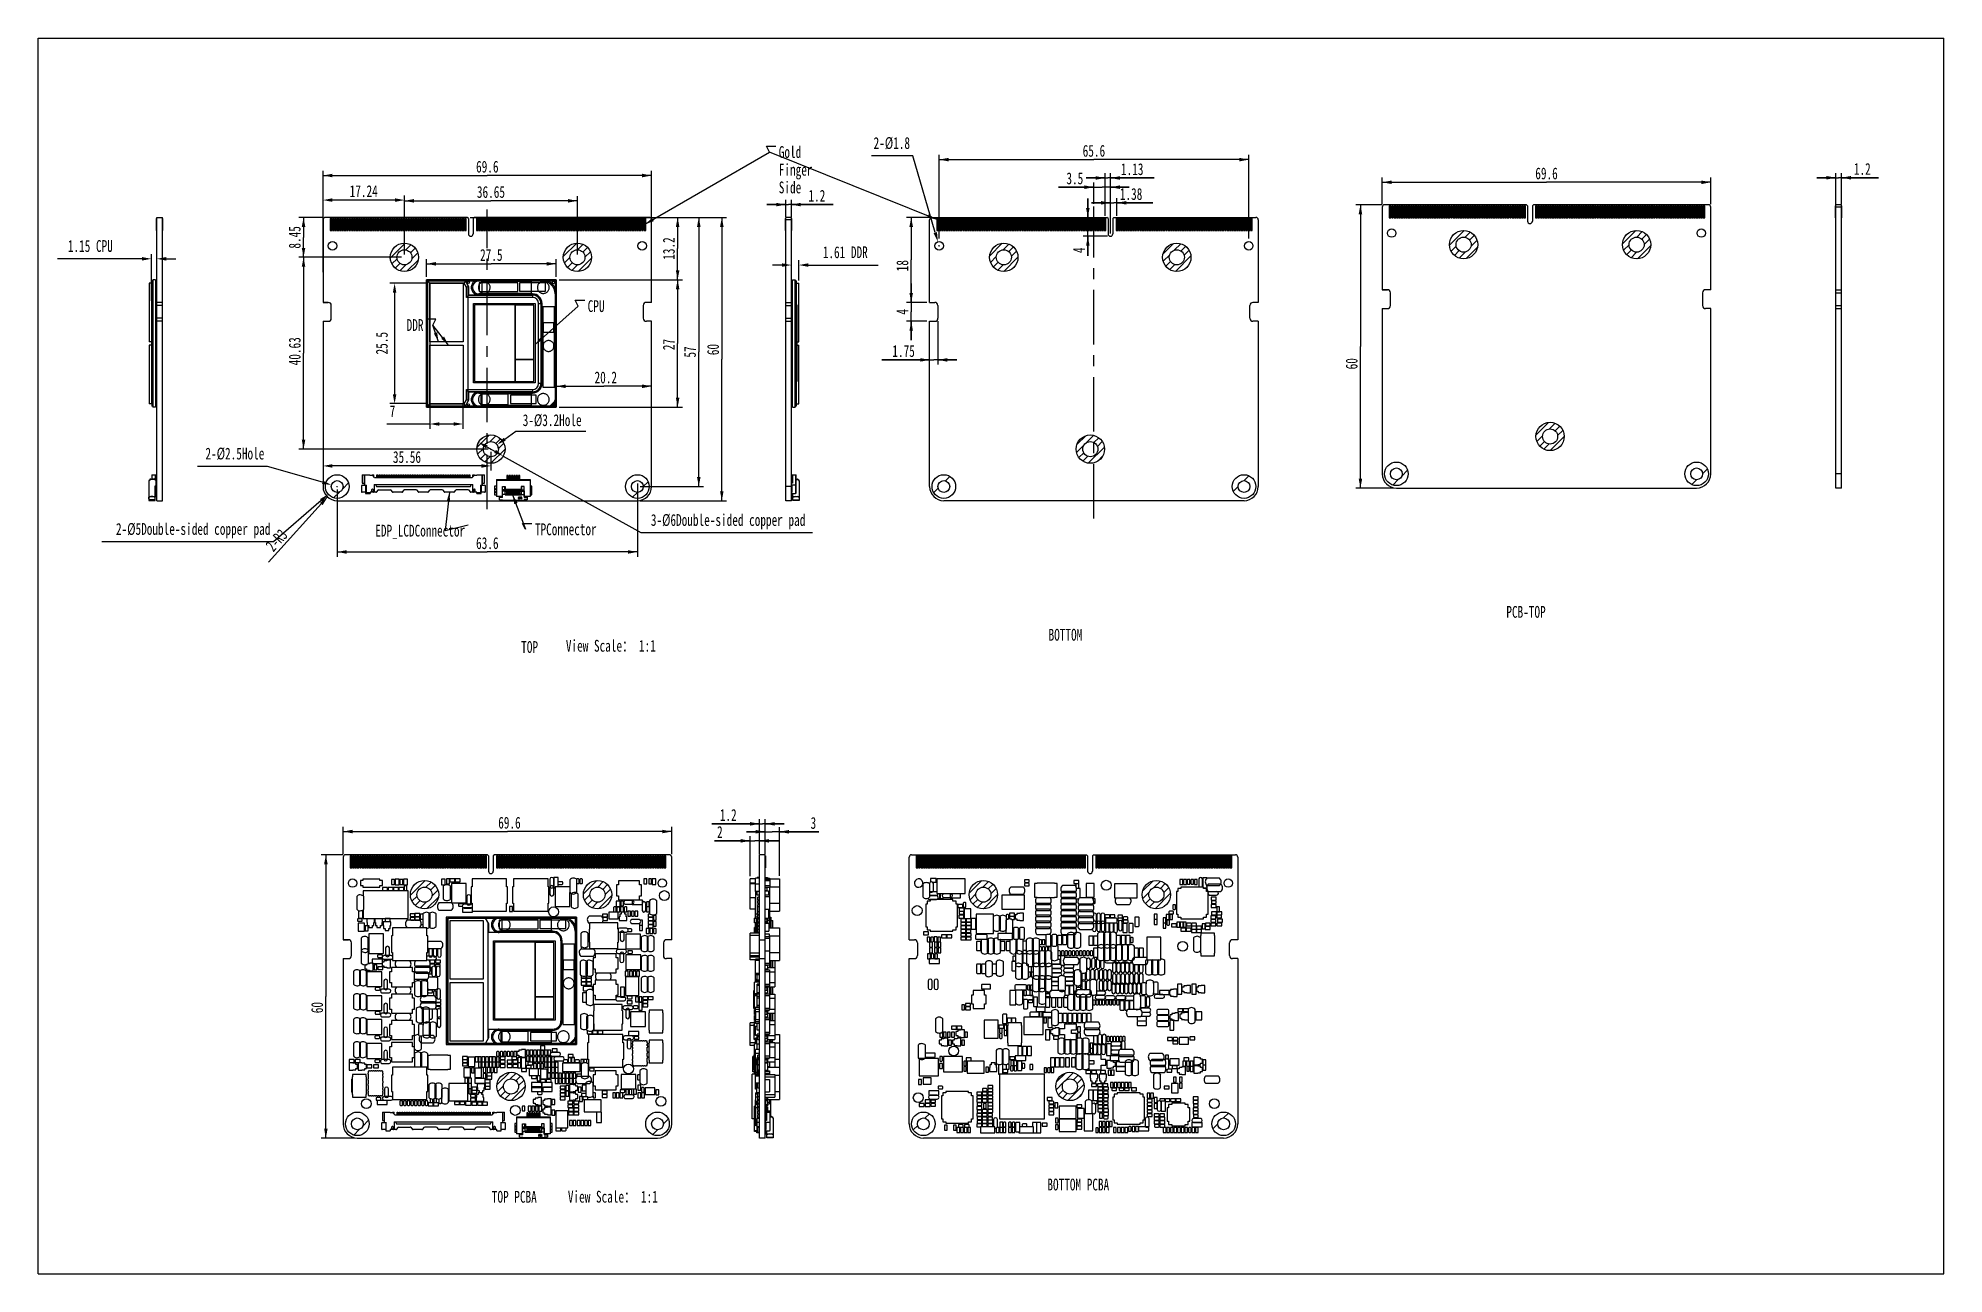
# Model space of a CAD drawing. Header units: millimetres. Extents: x 0 to 404, y 102 to 364.
import ezdxf

# ---------------------------------------------------------------- set-up
doc = ezdxf.new("R2010")
doc.units = ezdxf.units.MM
doc.header["$LTSCALE"] = 30.734
doc.header["$PDMODE"] = 3
doc.header["$PDSIZE"] = 0.3
doc.linetypes.add('CENTER', pattern=[0.6, 0.375, -0.075, 0.075, -0.075])
doc.layers.get('0').update_dxf_attribs({"linetype": 'CONTINUOUS'})
doc.layers.get('Defpoints').update_dxf_attribs({"linetype": 'CONTINUOUS'})
for name, color, linetype in [('02___PRT_ALL_AXES', 7, 'CONTINUOUS'), ('02__ASM_ALL_AXES', 7, 'CONTINUOUS'), ('03___PRT_ALL_CURVES', 7, 'CONTINUOUS'), ('ECAD_C0201', 7, 'CONTINUOUS'), ('ECAD_C0402', 7, 'CONTINUOUS'), ('ECAD_C0603', 7, 'CONTINUOUS'), ('ECAD_CAP3528_20', 7, 'CONTINUOUS'), ('ECAD_CAP_2_3D5X2D8_H1D4', 7, 'CONTINUOUS'), ('ECAD_CAP_2_3D5X2D8_H1D9', 7, 'CONTINUOUS'), ('ECAD_CLPDB_XBGA2833_LNL_M_CPU_I', 7, 'CONTINUOUS'), ('ECAD_DFN8_0D5_2X2_H0D8_T1D6X0D9', 7, 'CONTINUOUS'), ('ECAD_FB0603', 7, 'CONTINUOUS'), ('ECAD_FB0805', 7, 'CONTINUOUS'), ('ECAD_FC135-3215', 7, 'CONTINUOUS'), ('ECAD_FIDUCIAL_MARK', 7, 'CONTINUOUS'), ('ECAD_LCC13_P4MM_SQ3MM_P8H', 7, 'CONTINUOUS'), ('ECAD_LCC21_P4MM_3X4MM_P8H', 7, 'CONTINUOUS'), ('ECAD_LQFP64_0D4_1D6', 7, 'CONTINUOUS'), ('ECAD_QFN13_0D5_2X3_H1D0_NB68X', 7, 'CONTINUOUS'), ('ECAD_QFN56_6X6_P0D35_H0D8', 7, 'CONTINUOUS'), ('ECAD_R0402', 7, 'CONTINUOUS'), ('ECAD_R0603', 7, 'CONTINUOUS'), ('ECAD_SHUNT_0402', 7, 'CONTINUOUS'), ('ECAD_SMC0201', 7, 'CONTINUOUS'), ('ECAD_SMC0402', 7, 'CONTINUOUS'), ('ECAD_SMC0402-10UF', 7, 'CONTINUOUS'), ('ECAD_SMC0603', 7, 'CONTINUOUS'), ('ECAD_SMCR_P6X1P0_P40H', 7, 'CONTINUOUS'), ('ECAD_SMI4450X4006_2H_MA', 7, 'CONTINUOUS'), ('ECAD_SML_5P7X5P4_1P5H', 7, 'CONTINUOUS'), ('ECAD_SML_7P0X6P6_3P0H', 7, 'CONTINUOUS'), ('ECAD_SMR0201', 7, 'CONTINUOUS'), ('ECAD_SMR0402', 7, 'CONTINUOUS'), ('ECAD_SMY_4P_3D2X2D5_PAD48X60_0D', 7, 'CONTINUOUS'), ('ECAD_SOD-123', 7, 'CONTINUOUS'), ('ECAD_SOD523', 7, 'CONTINUOUS'), ('ECAD_SOD923-25-CDZ6', 7, 'CONTINUOUS'), ('ECAD_SOIC8_12X30_PAD', 7, 'CONTINUOUS'), ('ECAD_SOIC8_208', 7, 'CONTINUOUS'), ('ECAD_SOT23-5', 7, 'CONTINUOUS'), ('ECAD_SOT23-6', 7, 'CONTINUOUS'), ('ECAD_SOT23_123', 7, 'CONTINUOUS'), ('ECAD_SOT23_5_1P25H', 7, 'CONTINUOUS'), ('ECAD_SOT23_GDS', 7, 'CONTINUOUS'), ('ECAD_SOT353-5-0D65', 7, 'CONTINUOUS'), ('ECAD_SOT563_0D5_1D6X1D2_H0D6', 7, 'CONTINUOUS'), ('ECAD_SOT723', 7, 'CONTINUOUS'), ('ECAD_SOT_23', 7, 'CONTINUOUS'), ('ECAD_TESTPAD_C16', 7, 'CONTINUOUS'), ('ECAD_TK1_LCC21_3100X5100_400_MA', 7, 'CONTINUOUS'), ('ECAD_TQFN28_0D4_4X4_H0D8_T2D6X2', 7, 'CONTINUOUS'), ('NONE', 7, 'CONTINUOUS')]:
    doc.layers.add(name, color=color, linetype=linetype)
doc.styles.get("Standard").update_dxf_attribs({"font": 'txt', "width": 0.7})
doc.dimstyles.new('DIMSTYLE_1', dxfattribs={"dimtxt": 2.5, "dimasz": 2, "dimexe": 1, "dimexo": 0.6, "dimtad": 1, "dimdsep": 46, "dimtxsty": 'STANDARD', "dimblk": '_FILLED', "dimblk1": '_FILLED', "dimblk2": '_FILLED', "dimcen": 0.09, "dimazin": 2, "dimtp": 0.01, "dimtm": 0.01, "dimtfac": 1, "dimtofl": 0, "dimtmove": 0, "dimatfit": 1, "dimldrblk": '_FILLED', "dimfxl": 1, "dimtolj": 1, "dimarcsym": 0})
doc.dimstyles.new('DIMSTYLE_2', dxfattribs={"dimtxt": 2.5, "dimasz": 2, "dimexe": 1, "dimexo": 0.6, "dimtad": 1, "dimdsep": 46, "dimtxsty": 'STANDARD', "dimblk": '_FILLED', "dimblk1": '_FILLED', "dimblk2": '_FILLED', "dimcen": 0.09, "dimazin": 2, "dimtp": 0.01, "dimtm": 0.01, "dimtfac": 1, "dimtofl": 0, "dimtmove": 0, "dimatfit": 3, "dimldrblk": '_FILLED', "dimfxl": 1, "dimtolj": 1, "dimarcsym": 0})
doc.dimstyles.new('DIMSTYLE_3', dxfattribs={"dimtxt": 2.5, "dimasz": 2, "dimexe": 1, "dimexo": 0.6, "dimtad": 1, "dimdsep": 46, "dimtxsty": 'STANDARD', "dimblk": '_FILLED', "dimblk1": '_FILLED', "dimblk2": '_FILLED', "dimcen": 0.09, "dimazin": 2, "dimtp": 0.01, "dimtm": 0.01, "dimtfac": 1, "dimtmove": 0, "dimatfit": 2, "dimldrblk": '_FILLED', "dimfxl": 1, "dimtolj": 1, "dimarcsym": 0})
doc.dimstyles.new('DIMSTYLE_4', dxfattribs={"dimtxt": 2.5, "dimasz": 2, "dimexe": 1, "dimexo": 0.6, "dimtad": 1, "dimdsep": 46, "dimtxsty": 'STANDARD', "dimblk": '_FILLED', "dimblk1": '_FILLED', "dimblk2": '_FILLED', "dimcen": 0.09, "dimazin": 2, "dimtp": 0.01, "dimtm": 0.01, "dimtfac": 1, "dimtofl": 0, "dimtmove": 0, "dimatfit": 3, "dimldrblk": '_FILLED', "dimfxl": 1, "dimtolj": 1, "dimarcsym": 0})
doc.dimstyles.get("Standard").update_dxf_attribs({"dimtxt": 2.5, "dimasz": 2, "dimexe": 1, "dimexo": 0.6, "dimtad": 1, "dimdsep": 46, "dimtxsty": 'STANDARD', "dimblk": '_FILLED', "dimblk1": '_FILLED', "dimblk2": '_FILLED', "dimcen": 0.09, "dimazin": 2, "dimtol": 1, "dimtp": 0.01, "dimtm": 0.01, "dimtfac": 1, "dimtofl": 0, "dimtmove": 0, "dimatfit": 3, "dimldrblk": '_FILLED', "dimfxl": 1, "dimtolj": 1, "dimarcsym": 0})

msp = doc.modelspace()

# ---------------------------------------------------------------- texts
at = {"color": 2, "linetype": 'Continuous', "char_height": 2.5, "line_spacing_factor": 0.9}
for s, insert, width, attachment_point in [('{\\fSimSun|b0|i0|c134|p2;Gold Finger Side}', (156.907, 341.369), 7, 1), ('CPU', (116.425, 308.732), 5.25, 1), ('DDR', (81.639, 304.719), 5.25, 3), ('EDP_LCD{\\fSimSun|b0|i0|c134|p2;Connector}', (90.468, 261.171), 19.93977, 3), ('TP{\\fSimSun|b0|i0|c134|p2;Connector}', (105.242, 261.455), 14.79398, 1), ('PCB-TOP', (311.037, 243.963), 12.25, 1), ('BOTTOM', (214.064, 239.117), 10.5, 1), ('TOP', (102.335, 236.519), 5.25, 1), ('{\\fSimSun|b0|i0|c134|p2;View Scale：} 1:1', (111.806, 236.786), 71.84756, 1), ('BOTTOM PCBA', (213.807, 122.67), 62.41513, 1), ('TOP PCBA', (96.115, 120.072), 15.58604, 1), ('{\\fSimSun|b0|i0|c134|p2;View Scale：} 1:1', (112.229, 120.091), 71.84756, 1)]:
    msp.add_mtext(s, dxfattribs=dict(at, insert=insert, width=width, attachment_point=attachment_point))

# ---------------------------------------------------------------- blocks, each defined once
blk = doc.blocks.new('_FILLED')
at = {"color": 0, "linetype": 'ByBlock'}
blk.add_solid([(0, 0), (-1, 0.1875), (-1, -0.1875)], dxfattribs=at)
blk = doc.blocks.new('*D1')
at = {"color": 0, "linetype": 'Continuous', "lineweight": -2, "transparency": 16777216}
for p, q in [((63.27, 269.27), (63.45, 269.27)), ((63.36, 269.18), (63.36, 269.36)), ((59.96, 266.32), (49.84, 257.57)), ((49.84, 257.57), (13.5, 257.57))]:
    blk.add_line(p, q, dxfattribs=at)
at = {"layer": 'Defpoints', "color": 0, "linetype": 'Continuous', "transparency": 16777216}
for p in [(65.25, 270.9), (61.47, 267.63)]:
    blk.add_point(p, dxfattribs=at)
at = {"color": 0, "linetype": 'Continuous', "lineweight": -2, "transparency": 16777216, "xscale": 2, "yscale": 2, "zscale": 2, "rotation": 40.84098803396186}
blk.add_blockref('_FILLED', (61.47, 267.63), dxfattribs=at)
at = {"color": 0, "linetype": 'Continuous', "transparency": 16777216, "insert": (49.21, 261.53), "char_height": 2.5, "attachment_point": 3, "line_spacing_factor": 0.9}
blk.add_mtext('\\A1;2-%%C5{\\fSimSun|b0|i0|c134|p2;Double-sided copper pad}', dxfattribs=at)
blk = doc.blocks.new('*D2')
at = {"color": 0, "linetype": 'Continuous', "lineweight": -2, "transparency": 16777216}
for p, q in [((48.56, 273.54), (33.74, 273.54)), ((60.24, 270.17), (48.56, 273.54)), ((63.27, 269.27), (63.45, 269.27)), ((63.36, 269.18), (63.36, 269.36))]:
    blk.add_line(p, q, dxfattribs=at)
at = {"layer": 'Defpoints', "color": 0, "linetype": 'Continuous', "transparency": 16777216}
for p in [(62.16, 269.61), (64.56, 268.92)]:
    blk.add_point(p, dxfattribs=at)
at = {"color": 0, "linetype": 'Continuous', "lineweight": -2, "transparency": 16777216, "xscale": 2, "yscale": 2, "zscale": 2, "rotation": 343.8775850336693}
blk.add_blockref('_FILLED', (62.16, 269.61), dxfattribs=at)
at = {"color": 0, "linetype": 'Continuous', "transparency": 16777216, "insert": (47.93, 277.5), "char_height": 2.5, "attachment_point": 3, "line_spacing_factor": 0.9}
blk.add_mtext('\\A1;2-%%C2.5{\\fSimSun|b0|i0|c134|p2;Hole}', dxfattribs=at)
blk = doc.blocks.new('*D3')
at = {"color": 2, "linetype": 'Continuous', "transparency": 16777216}
blk.add_line((61.34, 267.05), (48.79, 253.22), dxfattribs=at)
at = {"color": 2, "linetype": 'Continuous', "transparency": 16777216, "xscale": 2, "yscale": 2, "zscale": 2, "rotation": 47.74613092209999}
blk.add_blockref('_FILLED', (61.34, 267.05), dxfattribs=at)
at = {"color": 2, "linetype": 'Continuous', "transparency": 16777216, "insert": (51.18, 260.5), "char_height": 2.5, "width": 7, "attachment_point": 3, "rotation": 47.7461, "line_spacing_factor": 0.9}
blk.add_mtext('2-R3', dxfattribs=at)
blk = doc.blocks.new('*D4')
at = {"color": 0, "linetype": 'Continuous', "lineweight": -2, "transparency": 16777216}
for p, q in [((98.84, 279.29), (101.18, 280.98)), ((101.18, 280.98), (116, 280.98)), ((95.83, 277.19), (96.01, 277.19)), ((95.92, 277.1), (95.92, 277.28))]:
    blk.add_line(p, q, dxfattribs=at)
at = {"layer": 'Defpoints', "color": 0, "linetype": 'Continuous', "transparency": 16777216}
for p in [(94.62, 276.25), (97.22, 278.12)]:
    blk.add_point(p, dxfattribs=at)
at = {"color": 0, "linetype": 'Continuous', "lineweight": -2, "transparency": 16777216, "xscale": 2, "yscale": 2, "zscale": 2, "rotation": 215.8242676404829}
blk.add_blockref('_FILLED', (97.22, 278.12), dxfattribs=at)
at = {"color": 0, "linetype": 'Continuous', "transparency": 16777216, "insert": (108.9, 283.27), "char_height": 2.5, "attachment_point": 5, "line_spacing_factor": 0.9}
blk.add_mtext('\\A1;3-%%C3.2{\\fSimSun|b0|i0|c134|p2;Hole}', dxfattribs=at)
blk = doc.blocks.new('*D5')
at = {"color": 0, "linetype": 'Continuous', "lineweight": -2, "transparency": 16777216}
for p, q in [((95.05, 277.67), (96.8, 276.7)), ((98.54, 275.73), (127.69, 259.52)), ((127.69, 259.52), (164.03, 259.52))]:
    blk.add_line(p, q, dxfattribs=at)
at = {"layer": 'Defpoints', "color": 0, "linetype": 'Continuous', "transparency": 16777216}
for p in [(93.3, 278.64), (98.54, 275.73)]:
    blk.add_point(p, dxfattribs=at)
at = {"color": 0, "linetype": 'Continuous', "lineweight": -2, "transparency": 16777216, "xscale": 2, "yscale": 2, "zscale": 2}
for p, rotation in [((93.3, 278.64), 150.9304794878532), ((98.54, 275.73), 330.9304794878532)]:
    blk.add_blockref('_FILLED', p, dxfattribs=dict(at, rotation=rotation))
at = {"color": 0, "linetype": 'Continuous', "transparency": 16777216, "insert": (146.17, 261.82), "char_height": 2.5, "attachment_point": 5, "line_spacing_factor": 0.9}
blk.add_mtext('\\A1;3-%%C6{\\fSimSun|b0|i0|c134|p2;Double-sided copper pad}', dxfattribs=at)
blk = doc.blocks.new('*D6')
at = {"color": 2, "linetype": 'Continuous', "transparency": 16777216}
for p, q in [((60.36, 326.37), (60.36, 336.14)), ((60.36, 335.14), (95.16, 335.14)), ((129.96, 335.14), (95.16, 335.14)), ((129.96, 326.37), (129.96, 336.14))]:
    blk.add_line(p, q, dxfattribs=at)
at = {"color": 2, "linetype": 'Continuous', "transparency": 16777216, "xscale": 2, "yscale": 2, "zscale": 2, "rotation": 180}
blk.add_blockref('_FILLED', (60.36, 335.14), dxfattribs=at)
at = {"color": 2, "linetype": 'Continuous', "transparency": 16777216, "xscale": 2, "yscale": 2, "zscale": 2}
blk.add_blockref('_FILLED', (129.96, 335.14), dxfattribs=at)
at = {"color": 2, "linetype": 'Continuous', "transparency": 16777216, "insert": (95.16, 338.27), "char_height": 2.5, "width": 7, "attachment_point": 2, "line_spacing_factor": 0.9}
blk.add_mtext('69.6', dxfattribs=at)
blk = doc.blocks.new('*D7')
at = {"color": 2, "linetype": 'Continuous', "transparency": 16777216}
for p, q in [((77.6, 318.42), (77.6, 330.78)), ((77.6, 329.78), (95.93, 329.78)), ((114.25, 329.78), (95.93, 329.78)), ((114.25, 318.42), (114.25, 330.78))]:
    blk.add_line(p, q, dxfattribs=at)
at = {"color": 2, "linetype": 'Continuous', "transparency": 16777216, "xscale": 2, "yscale": 2, "zscale": 2, "rotation": 180}
blk.add_blockref('_FILLED', (77.6, 329.78), dxfattribs=at)
at = {"color": 2, "linetype": 'Continuous', "transparency": 16777216, "xscale": 2, "yscale": 2, "zscale": 2}
blk.add_blockref('_FILLED', (114.25, 329.78), dxfattribs=at)
at = {"color": 2, "linetype": 'Continuous', "transparency": 16777216, "insert": (95.93, 332.91), "char_height": 2.5, "width": 8.75, "attachment_point": 2, "line_spacing_factor": 0.9}
blk.add_mtext('36.65', dxfattribs=at)
blk = doc.blocks.new('*D8')
at = {"color": 2, "linetype": 'Continuous', "transparency": 16777216}
for p, q in [((77, 317.82), (55.23, 317.82)), ((56.23, 317.82), (56.23, 297.5)), ((56.23, 277.19), (56.23, 297.5)), ((95.32, 277.19), (55.23, 277.19))]:
    blk.add_line(p, q, dxfattribs=at)
at = {"color": 2, "linetype": 'Continuous', "transparency": 16777216, "xscale": 2, "yscale": 2, "zscale": 2}
for p, rotation in [((56.23, 317.82), 90), ((56.23, 277.19), 270)]:
    blk.add_blockref('_FILLED', p, dxfattribs=dict(at, rotation=rotation))
at = {"color": 2, "linetype": 'Continuous', "transparency": 16777216, "insert": (53.1, 297.91), "char_height": 2.5, "width": 8.75, "attachment_point": 2, "rotation": 90, "line_spacing_factor": 0.9}
blk.add_mtext('40.63', dxfattribs=at)
blk = doc.blocks.new('*D9')
at = {"color": 2, "linetype": 'Continuous', "transparency": 16777216}
for p, q in [((63.36, 268.67), (63.36, 254.41)), ((126.96, 269.92), (126.96, 254.41)), ((63.36, 255.41), (95.16, 255.41)), ((126.96, 255.41), (95.16, 255.41))]:
    blk.add_line(p, q, dxfattribs=at)
at = {"color": 2, "linetype": 'Continuous', "transparency": 16777216, "xscale": 2, "yscale": 2, "zscale": 2, "rotation": 180}
blk.add_blockref('_FILLED', (63.36, 255.41), dxfattribs=at)
at = {"color": 2, "linetype": 'Continuous', "transparency": 16777216, "xscale": 2, "yscale": 2, "zscale": 2}
blk.add_blockref('_FILLED', (126.96, 255.41), dxfattribs=at)
at = {"color": 2, "linetype": 'Continuous', "transparency": 16777216, "insert": (95.16, 258.53), "char_height": 2.5, "width": 7, "attachment_point": 2, "line_spacing_factor": 0.9}
blk.add_mtext('63.6', dxfattribs=at)
blk = doc.blocks.new('*D10')
at = {"color": 2, "linetype": 'Continuous', "transparency": 16777216}
for p, q in [((130.06, 326.27), (140.96, 326.27)), ((139.96, 326.27), (139.96, 297.77)), ((139.96, 269.27), (139.96, 297.77)), ((127.56, 269.27), (140.96, 269.27))]:
    blk.add_line(p, q, dxfattribs=at)
at = {"color": 2, "linetype": 'Continuous', "transparency": 16777216, "xscale": 2, "yscale": 2, "zscale": 2}
for p, rotation in [((139.96, 326.27), 90), ((139.96, 269.27), 270)]:
    blk.add_blockref('_FILLED', p, dxfattribs=dict(at, rotation=rotation))
at = {"color": 2, "linetype": 'Continuous', "transparency": 16777216, "insert": (136.84, 297.77), "char_height": 2.5, "width": 3.5, "attachment_point": 2, "rotation": 90, "line_spacing_factor": 0.9}
blk.add_mtext('57', dxfattribs=at)
blk = doc.blocks.new('*D11')
at = {"color": 2, "linetype": 'Continuous', "transparency": 16777216}
for p, q in [((60.26, 326.27), (55.23, 326.27)), ((56.23, 326.27), (56.23, 322.04)), ((56.23, 317.82), (56.23, 322.04)), ((77, 317.82), (55.23, 317.82))]:
    blk.add_line(p, q, dxfattribs=at)
at = {"color": 2, "linetype": 'Continuous', "transparency": 16777216, "xscale": 2, "yscale": 2, "zscale": 2}
for p, rotation in [((56.23, 326.27), 90), ((56.23, 317.82), 270)]:
    blk.add_blockref('_FILLED', p, dxfattribs=dict(at, rotation=rotation))
at = {"color": 2, "linetype": 'Continuous', "transparency": 16777216, "insert": (53.1, 322.04), "char_height": 2.5, "width": 7, "attachment_point": 2, "rotation": 90, "line_spacing_factor": 0.9}
blk.add_mtext('8.45', dxfattribs=at)
blk = doc.blocks.new('*D12')
at = {"color": 2, "linetype": 'Continuous', "transparency": 16777216}
for p, q in [((91.51, 326.27), (136.48, 326.27)), ((135.48, 326.27), (135.48, 319.67)), ((135.48, 313.07), (135.48, 319.67)), ((110.36, 313.07), (136.48, 313.07))]:
    blk.add_line(p, q, dxfattribs=at)
at = {"color": 2, "linetype": 'Continuous', "transparency": 16777216, "xscale": 2, "yscale": 2, "zscale": 2}
for p, rotation in [((135.48, 326.27), 90), ((135.48, 313.07), 270)]:
    blk.add_blockref('_FILLED', p, dxfattribs=dict(at, rotation=rotation))
at = {"color": 2, "linetype": 'Continuous', "transparency": 16777216, "insert": (132.36, 319.67), "char_height": 2.5, "width": 7, "attachment_point": 2, "rotation": 90, "line_spacing_factor": 0.9}
blk.add_mtext('13.2', dxfattribs=at)
blk = doc.blocks.new('*D13')
at = {"color": 2, "linetype": 'Continuous', "transparency": 16777216}
for p, q in [((110.36, 313.07), (136.48, 313.07)), ((135.48, 313.07), (135.48, 299.57)), ((135.48, 286.07), (135.48, 299.57)), ((110.36, 286.07), (136.48, 286.07))]:
    blk.add_line(p, q, dxfattribs=at)
at = {"color": 2, "linetype": 'Continuous', "transparency": 16777216, "xscale": 2, "yscale": 2, "zscale": 2}
for p, rotation in [((135.48, 313.07), 90), ((135.48, 286.07), 270)]:
    blk.add_blockref('_FILLED', p, dxfattribs=dict(at, rotation=rotation))
at = {"color": 2, "linetype": 'Continuous', "transparency": 16777216, "insert": (132.36, 299.34), "char_height": 2.5, "width": 3.5, "attachment_point": 2, "rotation": 90, "line_spacing_factor": 0.9}
blk.add_mtext('27', dxfattribs=at)
blk = doc.blocks.new('*D14')
at = {"color": 2, "linetype": 'Continuous', "transparency": 16777216}
for p, q in [((82.26, 313.67), (82.26, 317.44)), ((82.26, 316.44), (96.01, 316.44)), ((109.76, 316.44), (96.01, 316.44)), ((109.76, 313.67), (109.76, 317.44))]:
    blk.add_line(p, q, dxfattribs=at)
at = {"color": 2, "linetype": 'Continuous', "transparency": 16777216, "xscale": 2, "yscale": 2, "zscale": 2, "rotation": 180}
blk.add_blockref('_FILLED', (82.26, 316.44), dxfattribs=at)
at = {"color": 2, "linetype": 'Continuous', "transparency": 16777216, "xscale": 2, "yscale": 2, "zscale": 2}
blk.add_blockref('_FILLED', (109.76, 316.44), dxfattribs=at)
at = {"color": 2, "linetype": 'Continuous', "transparency": 16777216, "insert": (96.01, 319.56), "char_height": 2.5, "width": 7, "attachment_point": 2, "line_spacing_factor": 0.9}
blk.add_mtext('27.5', dxfattribs=at)
blk = doc.blocks.new('*D15')
at = {"color": 2, "linetype": 'Continuous', "transparency": 16777216}
for p in [(109.76, 290.5), (129.96, 290.5)]:
    blk.add_line(p, (119.86, 290.5), dxfattribs=at)
at = {"color": 2, "linetype": 'Continuous', "transparency": 16777216, "xscale": 2, "yscale": 2, "zscale": 2, "rotation": 180}
blk.add_blockref('_FILLED', (109.76, 290.5), dxfattribs=at)
at = {"color": 2, "linetype": 'Continuous', "transparency": 16777216, "xscale": 2, "yscale": 2, "zscale": 2}
blk.add_blockref('_FILLED', (129.96, 290.5), dxfattribs=at)
at = {"color": 2, "linetype": 'Continuous', "transparency": 16777216, "insert": (120.26, 293.62), "char_height": 2.5, "width": 7, "attachment_point": 2, "line_spacing_factor": 0.9}
blk.add_mtext('20.2', dxfattribs=at)
blk = doc.blocks.new('*D16')
at = {"color": 2, "linetype": 'Continuous', "transparency": 16777216}
for p, q in [((158.37, 328.98), (154.37, 328.98)), ((154.37, 328.98), (158.97, 328.98)), ((158.37, 326.37), (158.37, 329.98)), ((168.44, 328.98), (158.97, 328.98)), ((159.57, 326.37), (159.57, 329.98)), ((159.57, 328.98), (168.44, 328.98))]:
    blk.add_line(p, q, dxfattribs=at)
at = {"color": 2, "linetype": 'Continuous', "transparency": 16777216, "xscale": 2, "yscale": 2, "zscale": 2}
blk.add_blockref('_FILLED', (158.37, 328.98), dxfattribs=at)
at = {"color": 2, "linetype": 'Continuous', "transparency": 16777216, "xscale": 2, "yscale": 2, "zscale": 2, "rotation": 180}
blk.add_blockref('_FILLED', (159.57, 328.98), dxfattribs=at)
at = {"color": 2, "linetype": 'Continuous', "transparency": 16777216, "insert": (163.19, 332.11), "char_height": 2.5, "width": 5.25, "attachment_point": 1, "line_spacing_factor": 0.9}
blk.add_mtext('1.2', dxfattribs=at)
blk = doc.blocks.new('*D17')
at = {"color": 2, "linetype": 'Continuous', "transparency": 16777216}
for p, q in [((188.77, 326.27), (183.96, 326.27)), ((184.96, 326.27), (184.96, 317.27)), ((184.96, 308.27), (184.96, 317.27)), ((188.27, 308.27), (183.96, 308.27))]:
    blk.add_line(p, q, dxfattribs=at)
at = {"color": 2, "linetype": 'Continuous', "transparency": 16777216, "xscale": 2, "yscale": 2, "zscale": 2}
for p, rotation in [((184.96, 326.27), 90), ((184.96, 308.27), 270)]:
    blk.add_blockref('_FILLED', p, dxfattribs=dict(at, rotation=rotation))
at = {"color": 2, "linetype": 'Continuous', "transparency": 16777216, "insert": (181.83, 316.04), "char_height": 2.5, "width": 3.5, "attachment_point": 2, "rotation": 90, "line_spacing_factor": 0.9}
blk.add_mtext('18', dxfattribs=at)
blk = doc.blocks.new('*D18')
at = {"color": 2, "linetype": 'Continuous', "transparency": 16777216}
for p, q in [((184.96, 308.27), (184.96, 312.27)), ((184.96, 312.27), (184.96, 306.27)), ((188.27, 308.27), (183.96, 308.27)), ((188.27, 304.27), (183.96, 304.27)), ((184.96, 300.27), (184.96, 306.27)), ((184.96, 304.27), (184.96, 300.27))]:
    blk.add_line(p, q, dxfattribs=at)
at = {"color": 2, "linetype": 'Continuous', "transparency": 16777216, "xscale": 2, "yscale": 2, "zscale": 2}
for p, rotation in [((184.96, 308.27), 270), ((184.96, 304.27), 90)]:
    blk.add_blockref('_FILLED', p, dxfattribs=dict(at, rotation=rotation))
at = {"color": 2, "linetype": 'Continuous', "transparency": 16777216, "insert": (181.83, 306.27), "char_height": 2.5, "width": 1.75, "attachment_point": 2, "rotation": 90, "line_spacing_factor": 0.9}
blk.add_mtext('4', dxfattribs=at)
blk = doc.blocks.new('*D19')
at = {"color": 2, "linetype": 'Continuous', "transparency": 16777216}
for p, q in [((190.62, 304.32), (190.62, 295.09)), ((188.87, 296.09), (178.73, 296.09)), ((178.73, 296.09), (189.74, 296.09)), ((194.62, 296.09), (189.74, 296.09)), ((190.62, 296.09), (194.62, 296.09))]:
    blk.add_line(p, q, dxfattribs=at)
at = {"color": 2, "linetype": 'Continuous', "transparency": 16777216, "xscale": 2, "yscale": 2, "zscale": 2}
blk.add_blockref('_FILLED', (188.87, 296.09), dxfattribs=at)
at = {"color": 2, "linetype": 'Continuous', "transparency": 16777216, "xscale": 2, "yscale": 2, "zscale": 2, "rotation": 180}
blk.add_blockref('_FILLED', (190.62, 296.09), dxfattribs=at)
at = {"color": 2, "linetype": 'Continuous', "transparency": 16777216, "insert": (185.73, 299.21), "char_height": 2.5, "width": 7, "attachment_point": 3, "line_spacing_factor": 0.9}
blk.add_mtext('1.75', dxfattribs=at)
blk = doc.blocks.new('*D20')
at = {"color": 2, "linetype": 'Continuous', "transparency": 16777216}
for p, q in [((190.87, 321.77), (190.87, 339.51)), ((256.47, 321.77), (256.47, 339.51)), ((190.87, 338.51), (223.67, 338.51)), ((256.47, 338.51), (223.67, 338.51))]:
    blk.add_line(p, q, dxfattribs=at)
at = {"color": 2, "linetype": 'Continuous', "transparency": 16777216, "xscale": 2, "yscale": 2, "zscale": 2, "rotation": 180}
blk.add_blockref('_FILLED', (190.87, 338.51), dxfattribs=at)
at = {"color": 2, "linetype": 'Continuous', "transparency": 16777216, "xscale": 2, "yscale": 2, "zscale": 2}
blk.add_blockref('_FILLED', (256.47, 338.51), dxfattribs=at)
at = {"color": 2, "linetype": 'Continuous', "transparency": 16777216, "insert": (223.67, 341.63), "char_height": 2.5, "width": 7, "attachment_point": 2, "line_spacing_factor": 0.9}
blk.add_mtext('65.6', dxfattribs=at)
blk = doc.blocks.new('*D21')
at = {"color": 2, "linetype": 'Continuous', "transparency": 16777216}
for p, q in [((223.67, 332.67), (216.16, 332.67)), ((216.16, 332.67), (225.42, 332.67)), ((223.67, 329.18), (223.67, 333.67)), ((231.17, 332.67), (225.42, 332.67)), ((227.17, 323.37), (227.17, 333.67)), ((227.17, 332.67), (231.17, 332.67))]:
    blk.add_line(p, q, dxfattribs=at)
at = {"color": 2, "linetype": 'Continuous', "transparency": 16777216, "xscale": 2, "yscale": 2, "zscale": 2}
blk.add_blockref('_FILLED', (223.67, 332.67), dxfattribs=at)
at = {"color": 2, "linetype": 'Continuous', "transparency": 16777216, "xscale": 2, "yscale": 2, "zscale": 2, "rotation": 180}
blk.add_blockref('_FILLED', (227.17, 332.67), dxfattribs=at)
at = {"color": 2, "linetype": 'Continuous', "transparency": 16777216, "insert": (221.41, 335.79), "char_height": 2.5, "width": 5.25, "attachment_point": 3, "line_spacing_factor": 0.9}
blk.add_mtext('3.5', dxfattribs=at)
blk = doc.blocks.new('*D22')
at = {"color": 2, "linetype": 'Continuous', "transparency": 16777216}
for p, q in [((226.04, 326.62), (226.04, 335.62)), ((227.17, 323.37), (227.17, 335.62)), ((226.04, 334.62), (222.04, 334.62)), ((222.04, 334.62), (226.61, 334.62)), ((236.4, 334.62), (226.61, 334.62)), ((227.17, 334.62), (236.4, 334.62))]:
    blk.add_line(p, q, dxfattribs=at)
at = {"color": 2, "linetype": 'Continuous', "transparency": 16777216, "xscale": 2, "yscale": 2, "zscale": 2}
blk.add_blockref('_FILLED', (226.04, 334.62), dxfattribs=at)
at = {"color": 2, "linetype": 'Continuous', "transparency": 16777216, "xscale": 2, "yscale": 2, "zscale": 2, "rotation": 180}
blk.add_blockref('_FILLED', (227.17, 334.62), dxfattribs=at)
at = {"color": 2, "linetype": 'Continuous', "transparency": 16777216, "insert": (229.4, 337.74), "char_height": 2.5, "width": 7, "attachment_point": 1, "line_spacing_factor": 0.9}
blk.add_mtext('1.13', dxfattribs=at)
blk = doc.blocks.new('*D23')
at = {"color": 2, "linetype": 'Continuous', "transparency": 16777216}
for p, q in [((227.17, 329.36), (223.17, 329.36)), ((223.17, 329.36), (227.86, 329.36)), ((227.17, 322.87), (227.17, 330.36)), ((236.16, 329.36), (227.86, 329.36)), ((228.54, 326.62), (228.54, 330.36)), ((228.54, 329.36), (236.16, 329.36))]:
    blk.add_line(p, q, dxfattribs=at)
at = {"color": 2, "linetype": 'Continuous', "transparency": 16777216, "xscale": 2, "yscale": 2, "zscale": 2}
blk.add_blockref('_FILLED', (227.17, 329.36), dxfattribs=at)
at = {"color": 2, "linetype": 'Continuous', "transparency": 16777216, "xscale": 2, "yscale": 2, "zscale": 2, "rotation": 180}
blk.add_blockref('_FILLED', (228.54, 329.36), dxfattribs=at)
at = {"color": 2, "linetype": 'Continuous', "transparency": 16777216, "insert": (229.16, 332.48), "char_height": 2.5, "width": 7, "attachment_point": 1, "line_spacing_factor": 0.9}
blk.add_mtext('1.38', dxfattribs=at)
blk = doc.blocks.new('*D24')
at = {"color": 0, "linetype": 'Continuous', "lineweight": -2, "transparency": 16777216}
for p, q in [((185.34, 339.31), (176.54, 339.31)), ((190.06, 323.05), (185.34, 339.31)), ((190.78, 320.27), (190.96, 320.27)), ((190.87, 320.18), (190.87, 320.36))]:
    blk.add_line(p, q, dxfattribs=at)
at = {"layer": 'Defpoints', "color": 0, "linetype": 'Continuous', "transparency": 16777216}
for p in [(190.62, 321.13), (191.12, 319.4)]:
    blk.add_point(p, dxfattribs=at)
at = {"color": 0, "linetype": 'Continuous', "lineweight": -2, "transparency": 16777216, "xscale": 2, "yscale": 2, "zscale": 2, "rotation": 286.1994121448972}
blk.add_blockref('_FILLED', (190.62, 321.13), dxfattribs=at)
at = {"color": 0, "linetype": 'Continuous', "transparency": 16777216, "insert": (184.71, 343.27), "char_height": 2.5, "attachment_point": 3, "line_spacing_factor": 0.9}
blk.add_mtext('\\A1;2-%%C1.8', dxfattribs=at)
blk = doc.blocks.new('*D25')
at = {"color": 2, "linetype": 'Continuous', "transparency": 16777216}
for p, q in [((222.38, 326.27), (222.38, 330.27)), ((222.38, 330.27), (222.38, 324.27)), ((222.38, 318.16), (222.38, 324.27)), ((226.57, 322.27), (221.38, 322.27)), ((222.38, 322.27), (222.38, 318.16))]:
    blk.add_line(p, q, dxfattribs=at)
at = {"color": 2, "linetype": 'Continuous', "transparency": 16777216, "xscale": 2, "yscale": 2, "zscale": 2}
for p, rotation in [((222.38, 326.27), 270), ((222.38, 322.27), 90)]:
    blk.add_blockref('_FILLED', p, dxfattribs=dict(at, rotation=rotation))
at = {"color": 2, "linetype": 'Continuous', "transparency": 16777216, "insert": (219.25, 319.91), "char_height": 2.5, "width": 1.75, "attachment_point": 3, "rotation": 90, "line_spacing_factor": 0.9}
blk.add_mtext('4', dxfattribs=at)
blk = doc.blocks.new('*D26')
at = {"color": 2, "linetype": 'Continuous', "transparency": 16777216}
for p, q in [((130.06, 326.27), (145.84, 326.27)), ((144.84, 326.27), (144.84, 296.27)), ((144.84, 266.27), (144.84, 296.27)), ((127.56, 266.27), (145.84, 266.27))]:
    blk.add_line(p, q, dxfattribs=at)
at = {"color": 2, "linetype": 'Continuous', "transparency": 16777216, "xscale": 2, "yscale": 2, "zscale": 2}
for p, rotation in [((144.84, 326.27), 90), ((144.84, 266.27), 270)]:
    blk.add_blockref('_FILLED', p, dxfattribs=dict(at, rotation=rotation))
at = {"color": 2, "linetype": 'Continuous', "transparency": 16777216, "insert": (141.72, 298.28), "char_height": 2.5, "width": 3.5, "attachment_point": 2, "rotation": 90, "line_spacing_factor": 0.9}
blk.add_mtext('60', dxfattribs=at)
blk = doc.blocks.new('*D27')
at = {"color": 2, "linetype": 'Continuous', "transparency": 16777216}
for p, q in [((154.04, 196.14), (150.04, 196.14)), ((150.04, 196.14), (155.54, 196.14)), ((154.04, 191.37), (154.04, 197.14)), ((165.39, 196.14), (155.54, 196.14)), ((157.04, 186.8), (157.04, 197.14)), ((157.04, 196.14), (165.39, 196.14))]:
    blk.add_line(p, q, dxfattribs=at)
at = {"color": 2, "linetype": 'Continuous', "transparency": 16777216, "xscale": 2, "yscale": 2, "zscale": 2}
blk.add_blockref('_FILLED', (154.04, 196.14), dxfattribs=at)
at = {"color": 2, "linetype": 'Continuous', "transparency": 16777216, "xscale": 2, "yscale": 2, "zscale": 2, "rotation": 180}
blk.add_blockref('_FILLED', (157.04, 196.14), dxfattribs=at)
at = {"color": 2, "linetype": 'Continuous', "transparency": 16777216, "insert": (163.64, 199.26), "char_height": 2.5, "width": 1.75, "attachment_point": 1, "line_spacing_factor": 0.9}
blk.add_mtext('3', dxfattribs=at)
blk = doc.blocks.new('*D28')
at = {"color": 2, "linetype": 'Continuous', "transparency": 16777216}
for p, q in [((150.84, 194.22), (143.27, 194.22)), ((143.27, 194.22), (151.84, 194.22)), ((150.84, 186.74), (150.84, 195.22)), ((156.84, 194.22), (151.84, 194.22)), ((152.84, 191.37), (152.84, 195.22)), ((152.84, 194.22), (156.84, 194.22))]:
    blk.add_line(p, q, dxfattribs=at)
at = {"color": 2, "linetype": 'Continuous', "transparency": 16777216, "xscale": 2, "yscale": 2, "zscale": 2}
blk.add_blockref('_FILLED', (150.84, 194.22), dxfattribs=at)
at = {"color": 2, "linetype": 'Continuous', "transparency": 16777216, "xscale": 2, "yscale": 2, "zscale": 2, "rotation": 180}
blk.add_blockref('_FILLED', (152.84, 194.22), dxfattribs=at)
at = {"color": 2, "linetype": 'Continuous', "transparency": 16777216, "insert": (145.02, 197.34), "char_height": 2.5, "width": 1.75, "attachment_point": 3, "line_spacing_factor": 0.9}
blk.add_mtext('2', dxfattribs=at)
blk = doc.blocks.new('*D29')
at = {"color": 2, "linetype": 'Continuous', "transparency": 16777216}
for p, q in [((152.84, 191.37), (152.84, 198.82)), ((154.04, 191.37), (154.04, 198.82)), ((152.84, 197.82), (142.73, 197.82)), ((142.73, 197.82), (153.44, 197.82)), ((158.04, 197.82), (153.44, 197.82)), ((154.04, 197.82), (158.04, 197.82))]:
    blk.add_line(p, q, dxfattribs=at)
at = {"color": 2, "linetype": 'Continuous', "transparency": 16777216, "xscale": 2, "yscale": 2, "zscale": 2}
blk.add_blockref('_FILLED', (152.84, 197.82), dxfattribs=at)
at = {"color": 2, "linetype": 'Continuous', "transparency": 16777216, "xscale": 2, "yscale": 2, "zscale": 2, "rotation": 180}
blk.add_blockref('_FILLED', (154.04, 197.82), dxfattribs=at)
at = {"color": 2, "linetype": 'Continuous', "transparency": 16777216, "insert": (147.98, 200.95), "char_height": 2.5, "width": 5.25, "attachment_point": 3, "line_spacing_factor": 0.9}
blk.add_mtext('1.2', dxfattribs=at)
blk = doc.blocks.new('*D30')
at = {"color": 2, "linetype": 'Continuous', "transparency": 16777216}
for p, q in [((64.62, 191.37), (64.62, 197.19)), ((64.62, 196.19), (99.42, 196.19)), ((134.22, 196.19), (99.42, 196.19)), ((134.22, 191.37), (134.22, 197.19))]:
    blk.add_line(p, q, dxfattribs=at)
at = {"color": 2, "linetype": 'Continuous', "transparency": 16777216, "xscale": 2, "yscale": 2, "zscale": 2, "rotation": 180}
blk.add_blockref('_FILLED', (64.62, 196.19), dxfattribs=at)
at = {"color": 2, "linetype": 'Continuous', "transparency": 16777216, "xscale": 2, "yscale": 2, "zscale": 2}
blk.add_blockref('_FILLED', (134.22, 196.19), dxfattribs=at)
at = {"color": 2, "linetype": 'Continuous', "transparency": 16777216, "insert": (99.85, 199.32), "char_height": 2.5, "width": 7, "attachment_point": 2, "line_spacing_factor": 0.9}
blk.add_mtext('69.6', dxfattribs=at)
blk = doc.blocks.new('*D31')
at = {"color": 2, "linetype": 'Continuous', "transparency": 16777216}
for p, q in [((64.52, 191.27), (59.96, 191.27)), ((60.96, 191.27), (60.96, 161.27)), ((60.96, 131.27), (60.96, 161.27)), ((67.02, 131.27), (59.96, 131.27))]:
    blk.add_line(p, q, dxfattribs=at)
at = {"color": 2, "linetype": 'Continuous', "transparency": 16777216, "xscale": 2, "yscale": 2, "zscale": 2}
for p, rotation in [((60.96, 191.27), 90), ((60.96, 131.27), 270)]:
    blk.add_blockref('_FILLED', p, dxfattribs=dict(at, rotation=rotation))
at = {"color": 2, "linetype": 'Continuous', "transparency": 16777216, "insert": (57.84, 158.9), "char_height": 2.5, "width": 3.5, "attachment_point": 2, "rotation": 90, "line_spacing_factor": 0.9}
blk.add_mtext('60', dxfattribs=at)
blk = doc.blocks.new('*D32')
at = {"color": 2, "linetype": 'Continuous', "transparency": 16777216}
for p, q in [((284.75, 329.05), (284.75, 334.71)), ((284.75, 333.71), (319.55, 333.71)), ((354.35, 333.71), (319.55, 333.71)), ((354.35, 329.05), (354.35, 334.71))]:
    blk.add_line(p, q, dxfattribs=at)
at = {"color": 2, "linetype": 'Continuous', "transparency": 16777216, "xscale": 2, "yscale": 2, "zscale": 2, "rotation": 180}
blk.add_blockref('_FILLED', (284.75, 333.71), dxfattribs=at)
at = {"color": 2, "linetype": 'Continuous', "transparency": 16777216, "xscale": 2, "yscale": 2, "zscale": 2}
blk.add_blockref('_FILLED', (354.35, 333.71), dxfattribs=at)
at = {"color": 2, "linetype": 'Continuous', "transparency": 16777216, "insert": (319.55, 336.84), "char_height": 2.5, "width": 7, "attachment_point": 2, "line_spacing_factor": 0.9}
blk.add_mtext('69.6', dxfattribs=at)
blk = doc.blocks.new('*D33')
at = {"color": 2, "linetype": 'Continuous', "transparency": 16777216}
for p, q in [((284.65, 328.95), (279.13, 328.95)), ((280.13, 328.95), (280.13, 298.95)), ((280.13, 268.95), (280.13, 298.95)), ((287.15, 268.95), (279.13, 268.95))]:
    blk.add_line(p, q, dxfattribs=at)
at = {"color": 2, "linetype": 'Continuous', "transparency": 16777216, "xscale": 2, "yscale": 2, "zscale": 2}
for p, rotation in [((280.13, 328.95), 90), ((280.13, 268.95), 270)]:
    blk.add_blockref('_FILLED', p, dxfattribs=dict(at, rotation=rotation))
at = {"color": 2, "linetype": 'Continuous', "transparency": 16777216, "insert": (277.01, 295.27), "char_height": 2.5, "width": 3.5, "attachment_point": 2, "rotation": 90, "line_spacing_factor": 0.9}
blk.add_mtext('60', dxfattribs=at)
blk = doc.blocks.new('*D34')
at = {"color": 2, "linetype": 'Continuous', "transparency": 16777216}
for p, q in [((380.84, 325.55), (380.84, 335.67)), ((382.04, 329.05), (382.04, 335.67)), ((380.84, 334.67), (376.84, 334.67)), ((376.84, 334.67), (381.44, 334.67)), ((389.91, 334.67), (381.44, 334.67)), ((382.04, 334.67), (389.91, 334.67))]:
    blk.add_line(p, q, dxfattribs=at)
at = {"color": 2, "linetype": 'Continuous', "transparency": 16777216, "xscale": 2, "yscale": 2, "zscale": 2}
blk.add_blockref('_FILLED', (380.84, 334.67), dxfattribs=at)
at = {"color": 2, "linetype": 'Continuous', "transparency": 16777216, "xscale": 2, "yscale": 2, "zscale": 2, "rotation": 180}
blk.add_blockref('_FILLED', (382.04, 334.67), dxfattribs=at)
at = {"color": 2, "linetype": 'Continuous', "transparency": 16777216, "insert": (384.66, 337.79), "char_height": 2.5, "width": 5.25, "attachment_point": 1, "line_spacing_factor": 0.9}
blk.add_mtext('1.2', dxfattribs=at)
blk = doc.blocks.new('*D42')
at = {"color": 0, "linetype": 'Continuous', "lineweight": -2, "transparency": 16777216}
for p, q in [((21.99, 317.5), (4.11, 317.5)), ((23.99, 308.62), (23.99, 318.5)), ((25.14, 308.87), (25.14, 318.5)), ((27.14, 317.5), (29.14, 317.5))]:
    blk.add_line(p, q, dxfattribs=at)
at = {"layer": 'Defpoints', "color": 0, "linetype": 'Continuous', "transparency": 16777216}
for p in [(25.14, 317.5), (23.99, 308.02), (25.14, 308.27)]:
    blk.add_point(p, dxfattribs=at)
at = {"color": 0, "linetype": 'Continuous', "lineweight": -2, "transparency": 16777216, "xscale": 2, "yscale": 2, "zscale": 2}
blk.add_blockref('_FILLED', (23.99, 317.5), dxfattribs=at)
at = {"color": 0, "linetype": 'Continuous', "lineweight": -2, "transparency": 16777216, "xscale": 2, "yscale": 2, "zscale": 2, "rotation": 180}
blk.add_blockref('_FILLED', (25.14, 317.5), dxfattribs=at)
at = {"color": 0, "linetype": 'Continuous', "transparency": 16777216, "insert": (15.82, 321.46), "char_height": 2.5, "attachment_point": 3, "line_spacing_factor": 0.9}
blk.add_mtext('\\A1;1.15 CPU', dxfattribs=at)
blk = doc.blocks.new('*D43')
at = {"color": 0, "linetype": 'Continuous', "lineweight": -2, "transparency": 16777216}
for p, q in [((157.57, 316.18), (155.57, 316.18)), ((159.57, 308.87), (159.57, 317.18)), ((161.18, 312.92), (161.18, 317.18)), ((163.18, 316.18), (177.94, 316.18))]:
    blk.add_line(p, q, dxfattribs=at)
at = {"layer": 'Defpoints', "color": 0, "linetype": 'Continuous', "transparency": 16777216}
for p in [(161.18, 316.18), (161.18, 312.32), (159.57, 308.27)]:
    blk.add_point(p, dxfattribs=at)
at = {"color": 0, "linetype": 'Continuous', "lineweight": -2, "transparency": 16777216, "xscale": 2, "yscale": 2, "zscale": 2}
blk.add_blockref('_FILLED', (159.57, 316.18), dxfattribs=at)
at = {"color": 0, "linetype": 'Continuous', "lineweight": -2, "transparency": 16777216, "xscale": 2, "yscale": 2, "zscale": 2, "rotation": 180}
blk.add_blockref('_FILLED', (161.18, 316.18), dxfattribs=at)
at = {"color": 0, "linetype": 'Continuous', "transparency": 16777216, "insert": (166.23, 320.14), "char_height": 2.5, "attachment_point": 1, "line_spacing_factor": 0.9}
blk.add_mtext('\\A1;1.61 DDR', dxfattribs=at)
blk = doc.blocks.new('*D44')
at = {"color": 0, "linetype": 'Continuous', "lineweight": -2, "transparency": 16777216}
for p, q in [((82.41, 312.32), (74.52, 312.32)), ((75.52, 310.32), (75.52, 288.82)), ((82.41, 286.82), (74.52, 286.82))]:
    blk.add_line(p, q, dxfattribs=at)
at = {"layer": 'Defpoints', "color": 0, "linetype": 'Continuous', "transparency": 16777216}
for p in [(83.01, 312.32), (75.52, 286.82), (83.01, 286.82)]:
    blk.add_point(p, dxfattribs=at)
at = {"color": 0, "linetype": 'Continuous', "lineweight": -2, "transparency": 16777216, "xscale": 2, "yscale": 2, "zscale": 2}
for p, rotation in [((75.52, 312.32), 90), ((75.52, 286.82), 270)]:
    blk.add_blockref('_FILLED', p, dxfattribs=dict(at, rotation=rotation))
at = {"color": 0, "linetype": 'Continuous', "transparency": 16777216, "insert": (71.56, 299.62), "char_height": 2.5, "attachment_point": 2, "rotation": 90, "line_spacing_factor": 0.9}
blk.add_mtext('\\A1;25.5', dxfattribs=at)
blk = doc.blocks.new('*D45')
at = {"color": 0, "linetype": 'Continuous', "lineweight": -2, "transparency": 16777216}
for p, q in [((83.01, 287.56), (83.01, 281.51)), ((90.01, 286.86), (90.01, 281.51)), ((83.01, 282.51), (73.88, 282.51)), ((88.01, 282.51), (85.01, 282.51))]:
    blk.add_line(p, q, dxfattribs=at)
at = {"layer": 'Defpoints', "color": 0, "linetype": 'Continuous', "transparency": 16777216}
for p in [(83.01, 288.16), (90.01, 287.46), (90.01, 282.51)]:
    blk.add_point(p, dxfattribs=at)
at = {"color": 0, "linetype": 'Continuous', "lineweight": -2, "transparency": 16777216, "xscale": 2, "yscale": 2, "zscale": 2, "rotation": 180}
blk.add_blockref('_FILLED', (83.01, 282.51), dxfattribs=at)
at = {"color": 0, "linetype": 'Continuous', "lineweight": -2, "transparency": 16777216, "xscale": 2, "yscale": 2, "zscale": 2}
blk.add_blockref('_FILLED', (90.01, 282.51), dxfattribs=at)
at = {"color": 0, "linetype": 'Continuous', "transparency": 16777216, "insert": (75.67, 286.47), "char_height": 2.5, "attachment_point": 3, "line_spacing_factor": 0.9}
blk.add_mtext('\\A1;7', dxfattribs=at)
blk = doc.blocks.new('*D46')
at = {"color": 0, "linetype": 'Continuous', "lineweight": -2, "transparency": 16777216}
for p, q in [((60.36, 314.7), (60.36, 330.94)), ((75.6, 329.94), (62.36, 329.94)), ((77.6, 318.42), (77.6, 330.94))]:
    blk.add_line(p, q, dxfattribs=at)
at = {"layer": 'Defpoints', "color": 0, "linetype": 'Continuous', "transparency": 16777216}
for p in [(60.36, 329.94), (77.6, 317.82), (60.36, 314.1)]:
    blk.add_point(p, dxfattribs=at)
at = {"color": 0, "linetype": 'Continuous', "lineweight": -2, "transparency": 16777216, "xscale": 2, "yscale": 2, "zscale": 2, "rotation": 180}
blk.add_blockref('_FILLED', (60.36, 329.94), dxfattribs=at)
at = {"color": 0, "linetype": 'Continuous', "lineweight": -2, "transparency": 16777216, "xscale": 2, "yscale": 2, "zscale": 2}
blk.add_blockref('_FILLED', (77.6, 329.94), dxfattribs=at)
at = {"color": 0, "linetype": 'Continuous', "transparency": 16777216, "insert": (68.98, 331.81), "char_height": 2.5, "attachment_point": 5}
blk.add_mtext('\\A1;17.24', dxfattribs=at)
blk = doc.blocks.new('*D47')
at = {"color": 0, "linetype": 'Continuous', "lineweight": -2, "transparency": 16777216}
for p, q in [((60.36, 274.82), (60.36, 272.63)), ((95.92, 276.59), (95.92, 272.63)), ((93.92, 273.63), (62.36, 273.63))]:
    blk.add_line(p, q, dxfattribs=at)
at = {"layer": 'Defpoints', "color": 0, "linetype": 'Continuous', "transparency": 16777216}
for p in [(60.36, 275.42), (95.92, 277.19), (60.36, 273.63)]:
    blk.add_point(p, dxfattribs=at)
at = {"color": 0, "linetype": 'Continuous', "lineweight": -2, "transparency": 16777216, "xscale": 2, "yscale": 2, "zscale": 2, "rotation": 180}
blk.add_blockref('_FILLED', (60.36, 273.63), dxfattribs=at)
at = {"color": 0, "linetype": 'Continuous', "lineweight": -2, "transparency": 16777216, "xscale": 2, "yscale": 2, "zscale": 2}
blk.add_blockref('_FILLED', (95.92, 273.63), dxfattribs=at)
at = {"color": 0, "linetype": 'Continuous', "transparency": 16777216, "insert": (78.14, 275.5), "char_height": 2.5, "attachment_point": 5}
blk.add_mtext('\\A1;35.56', dxfattribs=at)

# ---------------------------------------------------------------- dimensions: what is measured, and where the dimension line sits
at = {"color": 2, "linetype": 'Continuous'}
for p1, p2, text, dimstyle, picture, middle in [((191.12, 319.402), (190.618, 321.13), '2-%%C<>', 'DIMSTYLE_1', '*D24', (180.628, 339.31)), ((94.624, 276.249), (97.219, 278.122), '3-%%C<>{\\fSimSun|b0|i0|c134|p2;Hole}', 'DIMSTYLE_1', '*D4', (108.901, 280.982)), ((93.299, 278.644), (98.544, 275.728), '3-%%C<>{\\fSimSun|b0|i0|c134|p2;Double-sided copper pad}', 'DIMSTYLE_3', '*D5', (146.174, 259.525)), ((64.562, 268.919), (62.161, 269.613), '2-%%C<>{\\fSimSun|b0|i0|c134|p2;Hole}', 'DIMSTYLE_1', '*D2', (40.838, 273.545)), ((65.253, 270.901), (61.47, 267.631), '2-%%C<>{\\fSimSun|b0|i0|c134|p2;Double-sided copper pad}', 'DIMSTYLE_1', '*D1', (31.354, 257.574))]:
    dim = msp.add_diameter_dim_2p(p1=p1, p2=p2, text=text, dimstyle=dimstyle, override={"dimtih": 1, "dimtoh": 1, "dimpost": '<>'}, dxfattribs=at)
    dim.commit()
    dim.dimension.update_dxf_attribs({"geometry": picture, "text_midpoint": middle, "dimtype": 163})
for base, p1, p2, picture, middle in [((256.469, 338.506), (190.869, 321.166), (256.469, 321.166), '*D20', (223.669, 338.506)), ((129.961, 335.144), (60.361, 325.766), (129.961, 325.766), '*D6', (95.161, 335.144)), ((227.169, 332.668), (223.669, 328.577), (227.169, 322.766), '*D21', (218.837, 332.668)), ((354.346, 333.711), (284.746, 328.452), (354.346, 328.452), '*D32', (319.546, 333.711)), ((114.251, 329.783), (77.601, 317.816), (114.251, 317.816), '*D7', (95.981, 329.783)), ((228.544060495, 329.357119927), (227.169060495, 322.265967108), (228.544060495, 326.015967108), '*D23', (232.928621057, 329.357119927)), ((109.761, 316.438), (82.261, 313.066), (109.761, 313.066), '*D14', (96.066, 316.438)), ((129.961, 290.497), (109.761, 286.066), (129.961, 304.266), '*D15', (120.262, 290.497)), ((90.011, 282.512), (83.011, 288.164), (90.011, 287.458), '*D45', (75.084, 282.512)), ((60.361, 273.628), (95.921, 277.186), (60.361, 275.424), '*D47', (78.141, 273.628)), ((126.961, 255.407), (63.361, 269.266), (126.961, 270.516), '*D9', (95.161, 255.407)), ((134.221, 196.192), (64.621, 190.773), (134.221, 190.773), '*D30', (99.847, 196.192)), ((154.045, 197.822), (152.845, 190.773), (154.045, 190.773), '*D29', (145.572, 197.822)), ((157.045, 196.137), (154.045, 190.773), (157.045, 186.198), '*D27', (164.566, 196.137))]:
    dim = msp.add_linear_dim(base=base, p1=p1, p2=p2, dimstyle='DIMSTYLE_4', dxfattribs=at)
    dim.commit()
    dim.dimension.update_dxf_attribs({"geometry": picture, "text_midpoint": middle, "dimtype": 160})
for base, p1, p2, angle, picture, middle in [((226.044060495, 334.618817909), (227.169060495, 322.765967108), (226.044060495, 326.015967108), 180, '*D22', (233.172865839, 334.618817909)), ((380.841, 334.667), (382.041, 328.452), (380.841, 324.952), 180, '*D34', (387.506, 334.667)), ((158.37, 328.982), (159.57, 325.766), (158.37, 325.766), 180, '*D16', (166.036, 328.982)), ((222.376, 322.266), (226.419, 326.266), (227.169, 322.266), 270, '*D25', (222.376, 319.093)), ((280.131, 268.952), (285.246, 328.952), (287.746, 268.952), 270, '*D33', (280.131, 295.267)), ((56.226, 317.816), (60.861, 326.266), (77.601, 317.816), 270, '*D11', (56.226, 322.041)), ((135.481, 326.266), (109.761, 313.066), (90.911, 326.266), 90, '*D12', (135.481, 319.885)), ((139.965, 269.266), (129.461, 326.266), (126.961, 269.266), 270, '*D10', (139.965, 297.766)), ((144.841, 266.266), (129.461, 326.266), (126.961, 266.266), 270, '*D26', (144.841, 298.278)), ((184.958, 308.266), (189.369, 326.266), (188.869, 308.266), 270, '*D17', (184.958, 316.315)), ((56.226, 317.816), (95.921, 277.186), (77.601, 317.816), 90, '*D8', (56.226, 297.968)), ((75.522, 286.816), (83.011, 312.316), (83.011, 286.816), 270, '*D44', (75.522, 299.621)), ((135.481, 286.066), (109.761, 313.066), (109.761, 286.066), 270, '*D13', (135.481, 299.341)), ((184.958, 304.266), (188.869, 308.266), (188.869, 304.266), 270, '*D18', (184.958, 306.321)), ((188.869, 296.086), (190.619, 304.923), (188.869, 304.266), 180, '*D19', (182.503, 296.086)), ((150.845, 194.217), (152.845, 190.773), (150.845, 186.141), 180, '*D28', (144.141, 194.217)), ((60.961, 191.273), (67.621, 131.273), (65.121, 191.273), 90, '*D31', (60.961, 158.895))]:
    dim = msp.add_linear_dim(base=base, p1=p1, p2=p2, angle=angle, dimstyle='DIMSTYLE_4', dxfattribs=at)
    dim.commit()
    dim.dimension.update_dxf_attribs({"geometry": picture, "text_midpoint": middle, "dimtype": 160})
dim = msp.add_linear_dim(base=(60.361, 329.938), p1=(77.601, 317.816), p2=(60.361, 314.1), dimstyle='DIMSTYLE_4', dxfattribs=at)
dim.commit()
dim.dimension.update_dxf_attribs({"geometry": '*D46', "text_midpoint": (68.981, 331.813)})
for base, p1, p2, text, picture, middle in [((25.135, 317.503), (23.986, 308.024), (25.135, 308.266), '<> CPU', '*D42', (10.28, 317.503)), ((161.181, 316.18), (159.57, 308.266), (161.181, 312.316), '<> DDR', '*D43', (171.774, 316.18))]:
    dim = msp.add_linear_dim(base=base, p1=p1, p2=p2, text=text, dimstyle='DIMSTYLE_4', dxfattribs=at)
    dim.commit()
    dim.dimension.update_dxf_attribs({"geometry": picture, "text_midpoint": middle, "dimtype": 160})
dim = msp.add_radius_dim(center=(63.361, 269.266), mpoint=(61.344, 267.045), text='2-R<>', dimstyle='DIMSTYLE_2', override={"dimpost": '<>'}, dxfattribs=at)
dim.commit()
dim.dimension.update_dxf_attribs({"geometry": '*D3', "text_midpoint": (51.139, 255.812), "dimtype": 164})

# ---------------------------------------------------------------- linework, layer by layer
at = {"color": 7, "linetype": 'Continuous'}
for p, q in [((0, 102.498), (0, 364.244)), ((0, 364.244), (403.732, 364.244)), ((403.732, 102.498), (403.732, 364.244)), ((284.746, 328.452), (284.746, 310.952)), ((315.296, 328.952), (285.246, 328.952)), ((286.246, 328.702), (286.246, 326.152)), ((286.596, 328.702), (286.246, 328.702)), ((286.596, 326.152), (286.596, 328.702)), ((286.746, 328.702), (286.746, 326.152)), ((287.096, 328.702), (286.746, 328.702)), ((287.096, 326.152), (287.096, 328.702)), ((287.246, 328.702), (287.246, 326.152)), ((287.596, 328.702), (287.246, 328.702)), ((287.596, 326.152), (287.596, 328.702)), ((287.746, 328.702), (287.746, 326.152)), ((288.096, 328.702), (287.746, 328.702)), ((288.096, 326.152), (288.096, 328.702)), ((288.246, 328.702), (288.246, 326.152)), ((288.596, 328.702), (288.246, 328.702)), ((288.596, 326.152), (288.596, 328.702)), ((288.746, 328.702), (288.746, 326.152)), ((289.096, 328.702), (288.746, 328.702)), ((289.096, 326.152), (289.096, 328.702)), ((289.246, 328.702), (289.246, 326.152)), ((289.596, 328.702), (289.246, 328.702)), ((289.596, 326.152), (289.596, 328.702)), ((289.746, 328.702), (289.746, 326.152)), ((290.096, 328.702), (289.746, 328.702)), ((290.096, 326.152), (290.096, 328.702)), ((290.246, 328.702), (290.246, 326.152)), ((290.596, 328.702), (290.246, 328.702)), ((290.596, 326.152), (290.596, 328.702)), ((290.746, 328.702), (290.746, 326.152)), ((291.096, 328.702), (290.746, 328.702)), ((291.096, 326.152), (291.096, 328.702)), ((291.246, 328.702), (291.246, 326.152)), ((291.596, 328.702), (291.246, 328.702)), ((291.596, 326.152), (291.596, 328.702)), ((291.746, 328.702), (291.746, 326.152)), ((292.096, 328.702), (291.746, 328.702)), ((292.096, 326.152), (292.096, 328.702)), ((292.246, 328.702), (292.246, 326.152)), ((292.596, 328.702), (292.246, 328.702)), ((292.596, 326.152), (292.596, 328.702)), ((292.746, 328.702), (292.746, 326.152)), ((293.096, 328.702), (292.746, 328.702)), ((293.096, 326.152), (293.096, 328.702)), ((293.246, 328.702), (293.246, 326.152)), ((293.596, 328.702), (293.246, 328.702)), ((293.596, 326.152), (293.596, 328.702)), ((293.746, 328.702), (293.746, 326.152)), ((294.096, 328.702), (293.746, 328.702)), ((294.096, 326.152), (294.096, 328.702)), ((294.246, 328.702), (294.246, 326.152)), ((294.596, 328.702), (294.246, 328.702)), ((294.596, 326.152), (294.596, 328.702)), ((294.746, 328.702), (294.746, 326.152)), ((295.096, 328.702), (294.746, 328.702)), ((295.096, 326.152), (295.096, 328.702)), ((295.246, 328.702), (295.246, 326.152)), ((295.596, 328.702), (295.246, 328.702)), ((295.596, 326.152), (295.596, 328.702)), ((295.746, 328.702), (295.746, 326.152)), ((296.096, 328.702), (295.746, 328.702)), ((296.096, 326.152), (296.096, 328.702)), ((296.246, 328.702), (296.246, 326.152)), ((296.596, 328.702), (296.246, 328.702)), ((296.596, 326.152), (296.596, 328.702)), ((296.746, 328.702), (296.746, 326.152)), ((297.096, 328.702), (296.746, 328.702)), ((297.096, 326.152), (297.096, 328.702)), ((297.246, 328.702), (297.246, 326.152)), ((297.596, 328.702), (297.246, 328.702)), ((297.596, 326.152), (297.596, 328.702)), ((297.746, 328.702), (297.746, 326.152)), ((298.096, 328.702), (297.746, 328.702)), ((298.096, 326.152), (298.096, 328.702)), ((298.246, 328.702), (298.246, 326.152)), ((298.596, 328.702), (298.246, 328.702)), ((298.596, 326.152), (298.596, 328.702)), ((298.746, 328.702), (298.746, 326.152)), ((299.096, 328.702), (298.746, 328.702)), ((299.096, 326.152), (299.096, 328.702)), ((299.246, 328.702), (299.246, 326.152)), ((299.596, 328.702), (299.246, 328.702)), ((299.596, 326.152), (299.596, 328.702)), ((299.746, 328.702), (299.746, 326.152)), ((300.096, 328.702), (299.746, 328.702)), ((300.096, 326.152), (300.096, 328.702)), ((300.246, 328.702), (300.246, 326.152)), ((300.596, 328.702), (300.246, 328.702)), ((300.596, 326.152), (300.596, 328.702)), ((300.746, 328.702), (300.746, 326.152)), ((301.096, 328.702), (300.746, 328.702)), ((301.096, 326.152), (301.096, 328.702)), ((301.246, 328.702), (301.246, 326.152)), ((301.596, 328.702), (301.246, 328.702)), ((301.596, 326.152), (301.596, 328.702)), ((301.746, 328.702), (301.746, 326.152)), ((302.096, 328.702), (301.746, 328.702)), ((302.096, 326.152), (302.096, 328.702)), ((302.246, 328.702), (302.246, 326.152)), ((302.596, 328.702), (302.246, 328.702)), ((302.596, 326.152), (302.596, 328.702)), ((302.746, 328.702), (302.746, 326.152)), ((303.096, 328.702), (302.746, 328.702)), ((303.096, 326.152), (303.096, 328.702)), ((303.246, 328.702), (303.246, 326.152)), ((303.596, 328.702), (303.246, 328.702)), ((303.596, 326.152), (303.596, 328.702)), ((303.746, 328.702), (303.746, 326.152)), ((304.096, 328.702), (303.746, 328.702)), ((304.096, 326.152), (304.096, 328.702)), ((304.246, 328.702), (304.246, 326.152)), ((304.596, 328.702), (304.246, 328.702)), ((304.596, 326.152), (304.596, 328.702)), ((304.746, 328.702), (304.746, 326.152)), ((305.096, 328.702), (304.746, 328.702)), ((305.096, 326.152), (305.096, 328.702)), ((305.246, 328.702), (305.246, 326.152)), ((305.596, 328.702), (305.246, 328.702)), ((305.596, 326.152), (305.596, 328.702)), ((305.746, 328.702), (305.746, 326.152)), ((306.096, 328.702), (305.746, 328.702)), ((306.096, 326.152), (306.096, 328.702)), ((306.246, 328.702), (306.246, 326.152)), ((306.596, 328.702), (306.246, 328.702)), ((306.596, 326.152), (306.596, 328.702)), ((306.746, 328.702), (306.746, 326.152)), ((307.096, 328.702), (306.746, 328.702)), ((307.096, 326.152), (307.096, 328.702)), ((307.246, 328.702), (307.246, 326.152)), ((307.596, 328.702), (307.246, 328.702)), ((307.596, 326.152), (307.596, 328.702)), ((307.746, 328.702), (307.746, 326.152)), ((308.096, 328.702), (307.746, 328.702)), ((308.096, 326.152), (308.096, 328.702)), ((308.246, 328.702), (308.246, 326.152)), ((308.596, 328.702), (308.246, 328.702)), ((308.596, 326.152), (308.596, 328.702)), ((308.746, 328.702), (308.746, 326.152)), ((309.096, 328.702), (308.746, 328.702)), ((309.096, 326.152), (309.096, 328.702)), ((309.246, 328.702), (309.246, 326.152)), ((309.596, 328.702), (309.246, 328.702)), ((309.596, 326.152), (309.596, 328.702)), ((309.746, 328.702), (309.746, 326.152)), ((310.096, 328.702), (309.746, 328.702)), ((310.096, 326.152), (310.096, 328.702)), ((310.246, 328.702), (310.246, 326.152)), ((310.596, 328.702), (310.246, 328.702)), ((310.596, 326.152), (310.596, 328.702)), ((310.746, 328.702), (310.746, 326.152)), ((311.096, 328.702), (310.746, 328.702)), ((311.096, 326.152), (311.096, 328.702)), ((311.246, 328.702), (311.246, 326.152)), ((311.596, 328.702), (311.246, 328.702)), ((311.596, 326.152), (311.596, 328.702)), ((311.746, 328.702), (311.746, 326.152)), ((312.096, 328.702), (311.746, 328.702)), ((312.096, 326.152), (312.096, 328.702)), ((312.246, 328.702), (312.246, 326.152)), ((312.596, 328.702), (312.246, 328.702)), ((312.596, 326.152), (312.596, 328.702)), ((312.746, 328.702), (312.746, 326.152)), ((313.096, 328.702), (312.746, 328.702)), ((313.096, 326.152), (313.096, 328.702)), ((313.246, 328.702), (313.246, 326.152)), ((313.596, 328.702), (313.246, 328.702)), ((313.596, 326.152), (313.596, 328.702)), ((313.746, 328.702), (313.746, 326.152)), ((314.096, 328.702), (313.746, 328.702)), ((314.096, 326.152), (314.096, 328.702)), ((314.246, 328.702), (314.246, 326.152)), ((314.596, 328.702), (314.246, 328.702)), ((314.596, 326.152), (314.596, 328.702)), ((314.746, 328.702), (314.746, 326.152)), ((315.096, 328.702), (314.746, 328.702)), ((315.096, 326.152), (315.096, 328.702)), ((315.546, 328.702), (315.296, 328.952)), ((315.546, 328.702), (315.546, 325.452)), ((316.796, 328.952), (316.546, 328.702)), ((316.546, 328.702), (316.546, 325.452)), ((353.846, 328.952), (316.796, 328.952)), ((317.246, 328.702), (317.246, 326.152)), ((317.596, 328.702), (317.246, 328.702)), ((317.596, 326.152), (317.596, 328.702)), ((317.746, 328.702), (317.746, 326.152)), ((318.096, 328.702), (317.746, 328.702)), ((318.096, 326.152), (318.096, 328.702)), ((318.246, 328.702), (318.246, 326.152)), ((318.596, 328.702), (318.246, 328.702)), ((318.596, 326.152), (318.596, 328.702)), ((318.746, 328.702), (318.746, 326.152)), ((319.096, 328.702), (318.746, 328.702)), ((319.096, 326.152), (319.096, 328.702)), ((319.246, 328.702), (319.246, 326.152)), ((319.596, 328.702), (319.246, 328.702)), ((319.596, 326.152), (319.596, 328.702)), ((319.746, 328.702), (319.746, 326.152)), ((320.096, 328.702), (319.746, 328.702)), ((320.096, 326.152), (320.096, 328.702)), ((320.246, 328.702), (320.246, 326.152)), ((320.596, 328.702), (320.246, 328.702)), ((320.596, 326.152), (320.596, 328.702)), ((320.746, 328.702), (320.746, 326.152)), ((321.096, 328.702), (320.746, 328.702)), ((321.096, 326.152), (321.096, 328.702)), ((321.246, 328.702), (321.246, 326.152)), ((321.596, 328.702), (321.246, 328.702)), ((321.596, 326.152), (321.596, 328.702)), ((321.746, 328.702), (321.746, 326.152)), ((322.096, 328.702), (321.746, 328.702)), ((322.096, 326.152), (322.096, 328.702)), ((322.246, 328.702), (322.246, 326.152)), ((322.596, 328.702), (322.246, 328.702)), ((322.596, 326.152), (322.596, 328.702)), ((322.746, 328.702), (322.746, 326.152)), ((323.096, 328.702), (322.746, 328.702)), ((323.096, 326.152), (323.096, 328.702)), ((323.246, 328.702), (323.246, 326.152)), ((323.596, 328.702), (323.246, 328.702)), ((323.596, 326.152), (323.596, 328.702)), ((323.746, 328.702), (323.746, 326.152)), ((324.096, 328.702), (323.746, 328.702)), ((324.096, 326.152), (324.096, 328.702)), ((324.246, 328.702), (324.246, 326.152)), ((324.596, 328.702), (324.246, 328.702)), ((324.596, 326.152), (324.596, 328.702)), ((324.746, 328.702), (324.746, 326.152)), ((325.096, 328.702), (324.746, 328.702)), ((325.096, 326.152), (325.096, 328.702)), ((325.246, 328.702), (325.246, 326.152)), ((325.596, 328.702), (325.246, 328.702)), ((325.596, 326.152), (325.596, 328.702)), ((325.746, 328.702), (325.746, 326.152)), ((326.096, 328.702), (325.746, 328.702)), ((326.096, 326.152), (326.096, 328.702)), ((326.246, 328.702), (326.246, 326.152)), ((326.596, 328.702), (326.246, 328.702)), ((326.596, 326.152), (326.596, 328.702)), ((326.746, 328.702), (326.746, 326.152)), ((327.096, 328.702), (326.746, 328.702)), ((327.096, 326.152), (327.096, 328.702)), ((327.246, 328.702), (327.246, 326.152)), ((327.596, 328.702), (327.246, 328.702)), ((327.596, 326.152), (327.596, 328.702)), ((327.746, 328.702), (327.746, 326.152)), ((328.096, 328.702), (327.746, 328.702)), ((328.096, 326.152), (328.096, 328.702)), ((328.246, 328.702), (328.246, 326.152)), ((328.596, 328.702), (328.246, 328.702)), ((328.596, 326.152), (328.596, 328.702)), ((328.746, 328.702), (328.746, 326.152)), ((329.096, 328.702), (328.746, 328.702)), ((329.096, 326.152), (329.096, 328.702)), ((329.246, 328.702), (329.246, 326.152)), ((329.596, 328.702), (329.246, 328.702)), ((329.596, 326.152), (329.596, 328.702)), ((329.746, 328.702), (329.746, 326.152)), ((330.096, 328.702), (329.746, 328.702)), ((330.096, 326.152), (330.096, 328.702)), ((330.246, 328.702), (330.246, 326.152)), ((330.596, 328.702), (330.246, 328.702)), ((330.596, 326.152), (330.596, 328.702)), ((330.746, 328.702), (330.746, 326.152)), ((331.096, 328.702), (330.746, 328.702)), ((331.096, 326.152), (331.096, 328.702)), ((331.246, 328.702), (331.246, 326.152)), ((331.596, 328.702), (331.246, 328.702)), ((331.596, 326.152), (331.596, 328.702)), ((331.746, 328.702), (331.746, 326.152)), ((332.096, 328.702), (331.746, 328.702)), ((332.096, 326.152), (332.096, 328.702)), ((332.246, 328.702), (332.246, 326.152)), ((332.596, 328.702), (332.246, 328.702)), ((332.596, 326.152), (332.596, 328.702)), ((332.746, 328.702), (332.746, 326.152)), ((333.096, 328.702), (332.746, 328.702)), ((333.096, 326.152), (333.096, 328.702)), ((333.246, 328.702), (333.246, 326.152)), ((333.596, 328.702), (333.246, 328.702)), ((333.596, 326.152), (333.596, 328.702)), ((333.746, 328.702), (333.746, 326.152)), ((334.096, 328.702), (333.746, 328.702)), ((334.096, 326.152), (334.096, 328.702)), ((334.246, 328.702), (334.246, 326.152)), ((334.596, 328.702), (334.246, 328.702)), ((334.596, 326.152), (334.596, 328.702)), ((334.746, 328.702), (334.746, 326.152)), ((335.096, 328.702), (334.746, 328.702)), ((335.096, 326.152), (335.096, 328.702)), ((335.246, 328.702), (335.246, 326.152)), ((335.596, 328.702), (335.246, 328.702)), ((335.596, 326.152), (335.596, 328.702)), ((335.746, 328.702), (335.746, 326.152)), ((336.096, 328.702), (335.746, 328.702)), ((336.096, 326.152), (336.096, 328.702)), ((336.246, 328.702), (336.246, 326.152)), ((336.596, 328.702), (336.246, 328.702)), ((336.596, 326.152), (336.596, 328.702)), ((336.746, 328.702), (336.746, 326.152)), ((337.096, 328.702), (336.746, 328.702)), ((337.096, 326.152), (337.096, 328.702)), ((337.246, 328.702), (337.246, 326.152)), ((337.596, 328.702), (337.246, 328.702)), ((337.596, 326.152), (337.596, 328.702)), ((337.746, 328.702), (337.746, 326.152)), ((338.096, 328.702), (337.746, 328.702)), ((338.096, 326.152), (338.096, 328.702)), ((338.246, 328.702), (338.246, 326.152)), ((338.596, 328.702), (338.246, 328.702)), ((338.596, 326.152), (338.596, 328.702)), ((338.746, 328.702), (338.746, 326.152)), ((339.096, 328.702), (338.746, 328.702)), ((339.096, 326.152), (339.096, 328.702)), ((339.246, 328.702), (339.246, 326.152)), ((339.596, 328.702), (339.246, 328.702)), ((339.596, 326.152), (339.596, 328.702)), ((339.746, 328.702), (339.746, 326.152)), ((340.096, 328.702), (339.746, 328.702)), ((340.096, 326.152), (340.096, 328.702)), ((340.246, 328.702), (340.246, 326.152)), ((340.596, 328.702), (340.246, 328.702)), ((340.596, 326.152), (340.596, 328.702)), ((340.746, 328.702), (340.746, 326.152)), ((341.096, 328.702), (340.746, 328.702)), ((341.096, 326.152), (341.096, 328.702)), ((341.246, 328.702), (341.246, 326.152)), ((341.596, 328.702), (341.246, 328.702)), ((341.596, 326.152), (341.596, 328.702)), ((341.746, 328.702), (341.746, 326.152)), ((342.096, 328.702), (341.746, 328.702)), ((342.096, 326.152), (342.096, 328.702)), ((342.246, 328.702), (342.246, 326.152)), ((342.596, 328.702), (342.246, 328.702)), ((342.596, 326.152), (342.596, 328.702)), ((342.746, 328.702), (342.746, 326.152)), ((343.096, 328.702), (342.746, 328.702)), ((343.096, 326.152), (343.096, 328.702)), ((343.246, 328.702), (343.246, 326.152)), ((343.596, 328.702), (343.246, 328.702)), ((343.596, 326.152), (343.596, 328.702)), ((343.746, 328.702), (343.746, 326.152)), ((344.096, 328.702), (343.746, 328.702)), ((344.096, 326.152), (344.096, 328.702)), ((344.246, 328.702), (344.246, 326.152)), ((344.596, 328.702), (344.246, 328.702)), ((344.596, 326.152), (344.596, 328.702)), ((344.746, 328.702), (344.746, 326.152)), ((345.096, 328.702), (344.746, 328.702)), ((345.096, 326.152), (345.096, 328.702)), ((345.246, 328.702), (345.246, 326.152)), ((345.596, 328.702), (345.246, 328.702)), ((345.596, 326.152), (345.596, 328.702)), ((345.746, 328.702), (345.746, 326.152)), ((346.096, 328.702), (345.746, 328.702)), ((346.096, 326.152), (346.096, 328.702)), ((346.246, 328.702), (346.246, 326.152)), ((346.596, 328.702), (346.246, 328.702)), ((346.596, 326.152), (346.596, 328.702)), ((346.746, 328.702), (346.746, 326.152)), ((347.096, 328.702), (346.746, 328.702)), ((347.096, 326.152), (347.096, 328.702)), ((347.246, 328.702), (347.246, 326.152)), ((347.596, 328.702), (347.246, 328.702)), ((347.596, 326.152), (347.596, 328.702)), ((347.746, 328.702), (347.746, 326.152)), ((348.096, 328.702), (347.746, 328.702)), ((348.096, 326.152), (348.096, 328.702)), ((348.246, 328.702), (348.246, 326.152)), ((348.596, 328.702), (348.246, 328.702)), ((348.596, 326.152), (348.596, 328.702)), ((348.746, 328.702), (348.746, 326.152)), ((349.096, 328.702), (348.746, 328.702)), ((349.096, 326.152), (349.096, 328.702)), ((349.246, 328.702), (349.246, 326.152)), ((349.596, 328.702), (349.246, 328.702)), ((349.596, 326.152), (349.596, 328.702)), ((349.746, 328.702), (349.746, 326.152)), ((350.096, 328.702), (349.746, 328.702)), ((350.096, 326.152), (350.096, 328.702)), ((350.246, 328.702), (350.246, 326.152)), ((350.596, 328.702), (350.246, 328.702)), ((350.596, 326.152), (350.596, 328.702)), ((351.096, 328.702), (350.746, 328.702)), ((350.746, 328.702), (350.746, 326.152)), ((351.096, 326.152), (351.096, 328.702)), ((351.596, 328.702), (351.246, 328.702)), ((351.246, 328.702), (351.246, 326.152)), ((351.596, 326.152), (351.596, 328.702)), ((352.096, 328.702), (351.746, 328.702)), ((351.746, 328.702), (351.746, 326.152)), ((352.096, 326.152), (352.096, 328.702)), ((352.596, 328.702), (352.246, 328.702)), ((352.246, 328.702), (352.246, 326.152)), ((352.596, 326.152), (352.596, 328.702)), ((353.096, 328.702), (352.746, 328.702)), ((352.746, 328.702), (352.746, 326.152)), ((353.096, 326.152), (353.096, 328.702)), ((354.346, 310.952), (354.346, 328.452)), ((380.791, 326.152), (380.791, 328.702)), ((380.841, 328.702), (380.791, 328.702)), ((380.841, 268.952), (380.841, 328.952)), ((382.041, 328.952), (380.841, 328.952)), ((382.041, 328.452), (380.841, 328.452)), ((382.041, 268.952), (382.041, 328.952)), ((382.041, 328.702), (382.071, 328.702)), ((382.071, 328.702), (382.071, 326.152)), ((25.105, 323.466), (25.105, 326.016)), ((25.135, 326.016), (25.105, 326.016)), ((25.135, 323.466), (25.105, 323.466)), ((25.135, 266.266), (25.135, 326.266)), ((25.135, 326.266), (26.335, 326.266)), ((26.335, 266.266), (26.335, 326.266)), ((26.335, 326.016), (26.385, 326.016)), ((26.335, 323.466), (26.385, 323.466)), ((26.355, 326.016), (26.355, 323.466)), ((26.385, 326.016), (26.385, 323.466)), ((60.361, 325.766), (60.361, 308.266)), ((90.911, 326.266), (60.861, 326.266)), ((61.861, 326.016), (61.861, 323.466)), ((62.211, 326.016), (61.861, 326.016)), ((61.861, 323.466), (62.211, 323.466)), ((62.211, 323.466), (62.211, 326.016)), ((62.361, 326.016), (62.361, 323.466)), ((62.711, 326.016), (62.361, 326.016)), ((62.361, 323.466), (62.711, 323.466)), ((62.711, 323.466), (62.711, 326.016)), ((62.861, 326.016), (62.861, 323.466)), ((63.211, 326.016), (62.861, 326.016)), ((62.861, 323.466), (63.211, 323.466)), ((63.211, 323.466), (63.211, 326.016)), ((63.361, 326.016), (63.361, 323.466)), ((63.711, 326.016), (63.361, 326.016)), ((63.361, 323.466), (63.711, 323.466)), ((63.711, 323.466), (63.711, 326.016)), ((63.861, 326.016), (63.861, 323.466)), ((64.211, 326.016), (63.861, 326.016)), ((63.861, 323.466), (64.211, 323.466)), ((64.211, 323.466), (64.211, 326.016)), ((64.361, 326.016), (64.361, 323.466)), ((64.711, 326.016), (64.361, 326.016)), ((64.361, 323.466), (64.711, 323.466)), ((64.711, 323.466), (64.711, 326.016)), ((64.861, 326.016), (64.861, 323.466)), ((65.211, 326.016), (64.861, 326.016)), ((64.861, 323.466), (65.211, 323.466)), ((65.211, 323.466), (65.211, 326.016)), ((65.361, 326.016), (65.361, 323.466)), ((65.711, 326.016), (65.361, 326.016)), ((65.361, 323.466), (65.711, 323.466)), ((65.711, 323.466), (65.711, 326.016)), ((65.861, 326.016), (65.861, 323.466)), ((66.211, 326.016), (65.861, 326.016)), ((65.861, 323.466), (66.211, 323.466)), ((66.211, 323.466), (66.211, 326.016)), ((66.361, 326.016), (66.361, 323.466)), ((66.711, 326.016), (66.361, 326.016)), ((66.361, 323.466), (66.711, 323.466)), ((66.711, 323.466), (66.711, 326.016)), ((66.861, 326.016), (66.861, 323.466)), ((67.211, 326.016), (66.861, 326.016)), ((66.861, 323.466), (67.211, 323.466)), ((67.211, 323.466), (67.211, 326.016)), ((67.361, 326.016), (67.361, 323.466)), ((67.711, 326.016), (67.361, 326.016)), ((67.361, 323.466), (67.711, 323.466)), ((67.711, 323.466), (67.711, 326.016)), ((67.861, 326.016), (67.861, 323.466)), ((68.211, 326.016), (67.861, 326.016)), ((67.861, 323.466), (68.211, 323.466)), ((68.211, 323.466), (68.211, 326.016)), ((68.361, 326.016), (68.361, 323.466)), ((68.711, 326.016), (68.361, 326.016)), ((68.361, 323.466), (68.711, 323.466)), ((68.711, 323.466), (68.711, 326.016)), ((68.861, 326.016), (68.861, 323.466)), ((69.211, 326.016), (68.861, 326.016)), ((68.861, 323.466), (69.211, 323.466)), ((69.211, 323.466), (69.211, 326.016)), ((69.361, 326.016), (69.361, 323.466)), ((69.711, 326.016), (69.361, 326.016)), ((69.361, 323.466), (69.711, 323.466)), ((69.711, 323.466), (69.711, 326.016)), ((69.861, 326.016), (69.861, 323.466)), ((70.211, 326.016), (69.861, 326.016)), ((69.861, 323.466), (70.211, 323.466)), ((70.211, 323.466), (70.211, 326.016)), ((70.361, 326.016), (70.361, 323.466)), ((70.711, 326.016), (70.361, 326.016)), ((70.361, 323.466), (70.711, 323.466)), ((70.711, 323.466), (70.711, 326.016)), ((70.861, 326.016), (70.861, 323.466)), ((71.211, 326.016), (70.861, 326.016)), ((70.861, 323.466), (71.211, 323.466)), ((71.211, 323.466), (71.211, 326.016)), ((71.361, 326.016), (71.361, 323.466)), ((71.711, 326.016), (71.361, 326.016)), ((71.361, 323.466), (71.711, 323.466)), ((71.711, 323.466), (71.711, 326.016)), ((71.861, 326.016), (71.861, 323.466)), ((72.211, 326.016), (71.861, 326.016)), ((71.861, 323.466), (72.211, 323.466)), ((72.211, 323.466), (72.211, 326.016)), ((72.361, 326.016), (72.361, 323.466)), ((72.711, 326.016), (72.361, 326.016)), ((72.361, 323.466), (72.711, 323.466)), ((72.711, 323.466), (72.711, 326.016)), ((72.861, 326.016), (72.861, 323.466)), ((73.211, 326.016), (72.861, 326.016)), ((72.861, 323.466), (73.211, 323.466)), ((73.211, 323.466), (73.211, 326.016)), ((73.361, 326.016), (73.361, 323.466)), ((73.711, 326.016), (73.361, 326.016)), ((73.361, 323.466), (73.711, 323.466)), ((73.711, 323.466), (73.711, 326.016)), ((73.861, 326.016), (73.861, 323.466)), ((74.211, 326.016), (73.861, 326.016)), ((73.861, 323.466), (74.211, 323.466)), ((74.211, 323.466), (74.211, 326.016)), ((74.361, 326.016), (74.361, 323.466)), ((74.711, 326.016), (74.361, 326.016)), ((74.361, 323.466), (74.711, 323.466)), ((74.711, 323.466), (74.711, 326.016)), ((74.861, 326.016), (74.861, 323.466)), ((75.211, 326.016), (74.861, 326.016)), ((74.861, 323.466), (75.211, 323.466)), ((75.211, 323.466), (75.211, 326.016)), ((75.361, 326.016), (75.361, 323.466)), ((75.711, 326.016), (75.361, 326.016)), ((75.361, 323.466), (75.711, 323.466)), ((75.711, 323.466), (75.711, 326.016)), ((75.861, 326.016), (75.861, 323.466)), ((76.211, 326.016), (75.861, 326.016)), ((75.861, 323.466), (76.211, 323.466)), ((76.211, 323.466), (76.211, 326.016)), ((76.361, 326.016), (76.361, 323.466)), ((76.711, 326.016), (76.361, 326.016)), ((76.361, 323.466), (76.711, 323.466)), ((76.711, 323.466), (76.711, 326.016)), ((76.861, 326.016), (76.861, 323.466)), ((77.211, 326.016), (76.861, 326.016)), ((76.861, 323.466), (77.211, 323.466)), ((77.211, 323.466), (77.211, 326.016)), ((77.361, 326.016), (77.361, 323.466)), ((77.711, 326.016), (77.361, 326.016)), ((77.361, 323.466), (77.711, 323.466)), ((77.711, 323.466), (77.711, 326.016)), ((77.861, 326.016), (77.861, 323.466)), ((78.211, 326.016), (77.861, 326.016)), ((77.861, 323.466), (78.211, 323.466)), ((78.211, 323.466), (78.211, 326.016)), ((78.361, 326.016), (78.361, 323.466)), ((78.711, 326.016), (78.361, 326.016)), ((78.361, 323.466), (78.711, 323.466)), ((78.711, 323.466), (78.711, 326.016)), ((78.861, 326.016), (78.861, 323.466)), ((79.211, 326.016), (78.861, 326.016)), ((78.861, 323.466), (79.211, 323.466)), ((79.211, 323.466), (79.211, 326.016)), ((79.361, 326.016), (79.361, 323.466)), ((79.711, 326.016), (79.361, 326.016)), ((79.361, 323.466), (79.711, 323.466)), ((79.711, 323.466), (79.711, 326.016)), ((79.861, 326.016), (79.861, 323.466)), ((80.211, 326.016), (79.861, 326.016)), ((79.861, 323.466), (80.211, 323.466)), ((80.211, 323.466), (80.211, 326.016)), ((80.361, 326.016), (80.361, 323.466)), ((80.711, 326.016), (80.361, 326.016)), ((80.361, 323.466), (80.711, 323.466)), ((80.711, 323.466), (80.711, 326.016)), ((80.861, 326.016), (80.861, 323.466)), ((81.211, 326.016), (80.861, 326.016)), ((80.861, 323.466), (81.211, 323.466)), ((81.211, 323.466), (81.211, 326.016)), ((81.361, 326.016), (81.361, 323.466)), ((81.711, 326.016), (81.361, 326.016)), ((81.361, 323.466), (81.711, 323.466)), ((81.711, 323.466), (81.711, 326.016)), ((81.861, 326.016), (81.861, 323.466)), ((82.211, 326.016), (81.861, 326.016)), ((81.861, 323.466), (82.211, 323.466)), ((82.211, 323.466), (82.211, 326.016)), ((82.361, 326.016), (82.361, 323.466)), ((82.711, 326.016), (82.361, 326.016)), ((82.361, 323.466), (82.711, 323.466)), ((82.711, 323.466), (82.711, 326.016)), ((82.861, 326.016), (82.861, 323.466)), ((83.211, 326.016), (82.861, 326.016)), ((82.861, 323.466), (83.211, 323.466)), ((83.211, 323.466), (83.211, 326.016)), ((83.361, 326.016), (83.361, 323.466)), ((83.711, 326.016), (83.361, 326.016)), ((83.361, 323.466), (83.711, 323.466)), ((83.711, 323.466), (83.711, 326.016)), ((83.861, 326.016), (83.861, 323.466)), ((84.211, 326.016), (83.861, 326.016)), ((83.861, 323.466), (84.211, 323.466)), ((84.211, 323.466), (84.211, 326.016)), ((84.361, 326.016), (84.361, 323.466)), ((84.711, 326.016), (84.361, 326.016)), ((84.361, 323.466), (84.711, 323.466)), ((84.711, 323.466), (84.711, 326.016)), ((84.861, 326.016), (84.861, 323.466)), ((85.211, 326.016), (84.861, 326.016)), ((84.861, 323.466), (85.211, 323.466)), ((85.211, 323.466), (85.211, 326.016)), ((85.361, 326.016), (85.361, 323.466)), ((85.711, 326.016), (85.361, 326.016)), ((85.361, 323.466), (85.711, 323.466)), ((85.711, 323.466), (85.711, 326.016)), ((85.861, 326.016), (85.861, 323.466)), ((86.211, 326.016), (85.861, 326.016)), ((85.861, 323.466), (86.211, 323.466)), ((86.211, 323.466), (86.211, 326.016)), ((86.361, 326.016), (86.361, 323.466)), ((86.711, 326.016), (86.361, 326.016)), ((86.361, 323.466), (86.711, 323.466)), ((86.711, 323.466), (86.711, 326.016)), ((86.861, 326.016), (86.861, 323.466)), ((87.211, 326.016), (86.861, 326.016)), ((86.861, 323.466), (87.211, 323.466)), ((87.211, 323.466), (87.211, 326.016)), ((87.361, 326.016), (87.361, 323.466)), ((87.711, 326.016), (87.361, 326.016)), ((87.361, 323.466), (87.711, 323.466)), ((87.711, 323.466), (87.711, 326.016)), ((87.861, 326.016), (87.861, 323.466)), ((88.211, 326.016), (87.861, 326.016)), ((87.861, 323.466), (88.211, 323.466)), ((88.211, 323.466), (88.211, 326.016)), ((88.361, 326.016), (88.361, 323.466)), ((88.711, 326.016), (88.361, 326.016)), ((88.361, 323.466), (88.711, 323.466)), ((88.711, 323.466), (88.711, 326.016)), ((88.861, 326.016), (88.861, 323.466)), ((89.211, 326.016), (88.861, 326.016)), ((88.861, 323.466), (89.211, 323.466)), ((89.211, 323.466), (89.211, 326.016)), ((89.361, 326.016), (89.361, 323.466)), ((89.711, 326.016), (89.361, 326.016)), ((89.361, 323.466), (89.711, 323.466)), ((89.711, 323.466), (89.711, 326.016)), ((89.861, 326.016), (89.861, 323.466)), ((90.211, 326.016), (89.861, 326.016)), ((89.861, 323.466), (90.211, 323.466)), ((90.211, 323.466), (90.211, 326.016)), ((90.361, 326.016), (90.361, 323.466)), ((90.711, 326.016), (90.361, 326.016)), ((90.361, 323.466), (90.711, 323.466)), ((90.711, 323.466), (90.711, 326.016)), ((91.161, 326.016), (90.911, 326.266)), ((91.161, 326.016), (91.161, 322.766)), ((92.411, 326.266), (92.161, 326.016)), ((92.161, 326.016), (92.161, 322.766)), ((129.461, 326.266), (92.411, 326.266)), ((92.861, 326.016), (92.861, 323.466)), ((93.211, 326.016), (92.861, 326.016)), ((92.861, 323.466), (93.211, 323.466)), ((93.211, 323.466), (93.211, 326.016)), ((93.361, 326.016), (93.361, 323.466)), ((93.711, 326.016), (93.361, 326.016)), ((93.361, 323.466), (93.711, 323.466)), ((93.711, 323.466), (93.711, 326.016)), ((93.861, 326.016), (93.861, 323.466)), ((94.211, 326.016), (93.861, 326.016)), ((93.861, 323.466), (94.211, 323.466)), ((94.211, 323.466), (94.211, 326.016)), ((94.361, 326.016), (94.361, 323.466)), ((94.711, 326.016), (94.361, 326.016)), ((94.361, 323.466), (94.711, 323.466)), ((94.711, 323.466), (94.711, 326.016)), ((94.861, 326.016), (94.861, 323.466)), ((95.211, 326.016), (94.861, 326.016)), ((94.861, 323.466), (95.211, 323.466)), ((95.211, 323.466), (95.211, 326.016)), ((95.361, 326.016), (95.361, 323.466)), ((95.711, 326.016), (95.361, 326.016)), ((95.361, 323.466), (95.711, 323.466)), ((95.711, 323.466), (95.711, 326.016)), ((95.861, 326.016), (95.861, 323.466)), ((96.211, 326.016), (95.861, 326.016)), ((95.861, 323.466), (96.211, 323.466)), ((96.211, 323.466), (96.211, 326.016)), ((96.361, 326.016), (96.361, 323.466)), ((96.711, 326.016), (96.361, 326.016)), ((96.361, 323.466), (96.711, 323.466)), ((96.711, 323.466), (96.711, 326.016)), ((96.861, 326.016), (96.861, 323.466)), ((97.211, 326.016), (96.861, 326.016)), ((96.861, 323.466), (97.211, 323.466)), ((97.211, 323.466), (97.211, 326.016)), ((97.361, 326.016), (97.361, 323.466)), ((97.711, 326.016), (97.361, 326.016)), ((97.361, 323.466), (97.711, 323.466)), ((97.711, 323.466), (97.711, 326.016)), ((97.861, 326.016), (97.861, 323.466)), ((98.211, 326.016), (97.861, 326.016)), ((97.861, 323.466), (98.211, 323.466)), ((98.211, 323.466), (98.211, 326.016)), ((98.361, 326.016), (98.361, 323.466)), ((98.711, 326.016), (98.361, 326.016)), ((98.361, 323.466), (98.711, 323.466)), ((98.711, 323.466), (98.711, 326.016)), ((98.861, 326.016), (98.861, 323.466)), ((99.211, 326.016), (98.861, 326.016)), ((98.861, 323.466), (99.211, 323.466)), ((99.211, 323.466), (99.211, 326.016)), ((99.361, 326.016), (99.361, 323.466)), ((99.711, 326.016), (99.361, 326.016)), ((99.361, 323.466), (99.711, 323.466)), ((99.711, 323.466), (99.711, 326.016)), ((99.861, 326.016), (99.861, 323.466)), ((100.211, 326.016), (99.861, 326.016)), ((99.861, 323.466), (100.211, 323.466)), ((100.211, 323.466), (100.211, 326.016)), ((100.361, 326.016), (100.361, 323.466)), ((100.711, 326.016), (100.361, 326.016)), ((100.361, 323.466), (100.711, 323.466)), ((100.711, 323.466), (100.711, 326.016)), ((100.861, 326.016), (100.861, 323.466)), ((101.211, 326.016), (100.861, 326.016)), ((100.861, 323.466), (101.211, 323.466)), ((101.211, 323.466), (101.211, 326.016)), ((101.361, 326.016), (101.361, 323.466)), ((101.711, 326.016), (101.361, 326.016)), ((101.361, 323.466), (101.711, 323.466)), ((101.711, 323.466), (101.711, 326.016)), ((101.861, 326.016), (101.861, 323.466)), ((102.211, 326.016), (101.861, 326.016)), ((101.861, 323.466), (102.211, 323.466)), ((102.211, 323.466), (102.211, 326.016)), ((102.361, 326.016), (102.361, 323.466)), ((102.711, 326.016), (102.361, 326.016)), ((102.361, 323.466), (102.711, 323.466)), ((102.711, 323.466), (102.711, 326.016)), ((102.861, 326.016), (102.861, 323.466)), ((103.211, 326.016), (102.861, 326.016)), ((102.861, 323.466), (103.211, 323.466)), ((103.211, 323.466), (103.211, 326.016)), ((103.361, 326.016), (103.361, 323.466)), ((103.711, 326.016), (103.361, 326.016)), ((103.361, 323.466), (103.711, 323.466)), ((103.711, 323.466), (103.711, 326.016)), ((103.861, 326.016), (103.861, 323.466)), ((104.211, 326.016), (103.861, 326.016)), ((103.861, 323.466), (104.211, 323.466)), ((104.211, 323.466), (104.211, 326.016)), ((104.361, 326.016), (104.361, 323.466)), ((104.711, 326.016), (104.361, 326.016)), ((104.361, 323.466), (104.711, 323.466)), ((104.711, 323.466), (104.711, 326.016)), ((104.861, 326.016), (104.861, 323.466)), ((105.211, 326.016), (104.861, 326.016)), ((104.861, 323.466), (105.211, 323.466)), ((105.211, 323.466), (105.211, 326.016)), ((105.361, 326.016), (105.361, 323.466)), ((105.711, 326.016), (105.361, 326.016)), ((105.361, 323.466), (105.711, 323.466)), ((105.711, 323.466), (105.711, 326.016)), ((105.861, 326.016), (105.861, 323.466)), ((106.211, 326.016), (105.861, 326.016)), ((105.861, 323.466), (106.211, 323.466)), ((106.211, 323.466), (106.211, 326.016)), ((106.361, 326.016), (106.361, 323.466)), ((106.711, 326.016), (106.361, 326.016)), ((106.361, 323.466), (106.711, 323.466)), ((106.711, 323.466), (106.711, 326.016)), ((106.861, 326.016), (106.861, 323.466)), ((107.211, 326.016), (106.861, 326.016)), ((106.861, 323.466), (107.211, 323.466)), ((107.211, 323.466), (107.211, 326.016)), ((107.361, 326.016), (107.361, 323.466)), ((107.711, 326.016), (107.361, 326.016)), ((107.361, 323.466), (107.711, 323.466)), ((107.711, 323.466), (107.711, 326.016)), ((107.861, 326.016), (107.861, 323.466)), ((108.211, 326.016), (107.861, 326.016)), ((107.861, 323.466), (108.211, 323.466)), ((108.211, 323.466), (108.211, 326.016)), ((108.361, 326.016), (108.361, 323.466)), ((108.711, 326.016), (108.361, 326.016)), ((108.361, 323.466), (108.711, 323.466)), ((108.711, 323.466), (108.711, 326.016)), ((108.861, 326.016), (108.861, 323.466)), ((109.211, 326.016), (108.861, 326.016)), ((108.861, 323.466), (109.211, 323.466)), ((109.211, 323.466), (109.211, 326.016)), ((109.361, 326.016), (109.361, 323.466)), ((109.711, 326.016), (109.361, 326.016)), ((109.361, 323.466), (109.711, 323.466)), ((109.711, 323.466), (109.711, 326.016)), ((109.861, 326.016), (109.861, 323.466)), ((110.211, 326.016), (109.861, 326.016)), ((109.861, 323.466), (110.211, 323.466)), ((110.211, 323.466), (110.211, 326.016)), ((110.361, 326.016), (110.361, 323.466)), ((110.711, 326.016), (110.361, 326.016)), ((110.361, 323.466), (110.711, 323.466)), ((110.711, 323.466), (110.711, 326.016)), ((110.861, 326.016), (110.861, 323.466)), ((111.211, 326.016), (110.861, 326.016)), ((110.861, 323.466), (111.211, 323.466)), ((111.211, 323.466), (111.211, 326.016)), ((111.361, 326.016), (111.361, 323.466)), ((111.711, 326.016), (111.361, 326.016)), ((111.361, 323.466), (111.711, 323.466)), ((111.711, 323.466), (111.711, 326.016)), ((111.861, 326.016), (111.861, 323.466)), ((112.211, 326.016), (111.861, 326.016)), ((111.861, 323.466), (112.211, 323.466)), ((112.211, 323.466), (112.211, 326.016)), ((112.361, 326.016), (112.361, 323.466)), ((112.711, 326.016), (112.361, 326.016)), ((112.361, 323.466), (112.711, 323.466)), ((112.711, 323.466), (112.711, 326.016)), ((112.861, 326.016), (112.861, 323.466)), ((113.211, 326.016), (112.861, 326.016)), ((112.861, 323.466), (113.211, 323.466)), ((113.211, 323.466), (113.211, 326.016)), ((113.361, 326.016), (113.361, 323.466)), ((113.711, 326.016), (113.361, 326.016)), ((113.361, 323.466), (113.711, 323.466)), ((113.711, 323.466), (113.711, 326.016)), ((113.861, 326.016), (113.861, 323.466)), ((114.211, 326.016), (113.861, 326.016)), ((113.861, 323.466), (114.211, 323.466)), ((114.211, 323.466), (114.211, 326.016)), ((114.361, 326.016), (114.361, 323.466)), ((114.711, 326.016), (114.361, 326.016)), ((114.361, 323.466), (114.711, 323.466)), ((114.711, 323.466), (114.711, 326.016)), ((114.861, 326.016), (114.861, 323.466)), ((115.211, 326.016), (114.861, 326.016)), ((114.861, 323.466), (115.211, 323.466)), ((115.211, 323.466), (115.211, 326.016)), ((115.361, 326.016), (115.361, 323.466)), ((115.711, 326.016), (115.361, 326.016)), ((115.361, 323.466), (115.711, 323.466)), ((115.711, 323.466), (115.711, 326.016)), ((115.861, 326.016), (115.861, 323.466)), ((116.211, 326.016), (115.861, 326.016)), ((115.861, 323.466), (116.211, 323.466)), ((116.211, 323.466), (116.211, 326.016)), ((116.361, 326.016), (116.361, 323.466)), ((116.711, 326.016), (116.361, 326.016)), ((116.361, 323.466), (116.711, 323.466)), ((116.711, 323.466), (116.711, 326.016)), ((116.861, 326.016), (116.861, 323.466)), ((117.211, 326.016), (116.861, 326.016)), ((116.861, 323.466), (117.211, 323.466)), ((117.211, 323.466), (117.211, 326.016)), ((117.361, 326.016), (117.361, 323.466)), ((117.711, 326.016), (117.361, 326.016)), ((117.361, 323.466), (117.711, 323.466)), ((117.711, 323.466), (117.711, 326.016)), ((117.861, 326.016), (117.861, 323.466)), ((118.211, 326.016), (117.861, 326.016)), ((117.861, 323.466), (118.211, 323.466)), ((118.211, 323.466), (118.211, 326.016)), ((118.361, 326.016), (118.361, 323.466)), ((118.711, 326.016), (118.361, 326.016)), ((118.361, 323.466), (118.711, 323.466)), ((118.711, 323.466), (118.711, 326.016)), ((118.861, 326.016), (118.861, 323.466)), ((119.211, 326.016), (118.861, 326.016)), ((118.861, 323.466), (119.211, 323.466)), ((119.211, 323.466), (119.211, 326.016)), ((119.361, 326.016), (119.361, 323.466)), ((119.711, 326.016), (119.361, 326.016)), ((119.361, 323.466), (119.711, 323.466)), ((119.711, 323.466), (119.711, 326.016)), ((119.861, 326.016), (119.861, 323.466)), ((120.211, 326.016), (119.861, 326.016)), ((119.861, 323.466), (120.211, 323.466)), ((120.211, 323.466), (120.211, 326.016)), ((120.361, 326.016), (120.361, 323.466)), ((120.711, 326.016), (120.361, 326.016)), ((120.361, 323.466), (120.711, 323.466)), ((120.711, 323.466), (120.711, 326.016)), ((120.861, 326.016), (120.861, 323.466)), ((121.211, 326.016), (120.861, 326.016)), ((120.861, 323.466), (121.211, 323.466)), ((121.211, 323.466), (121.211, 326.016)), ((121.361, 326.016), (121.361, 323.466)), ((121.711, 326.016), (121.361, 326.016)), ((121.361, 323.466), (121.711, 323.466)), ((121.711, 323.466), (121.711, 326.016)), ((121.861, 326.016), (121.861, 323.466)), ((122.211, 326.016), (121.861, 326.016)), ((121.861, 323.466), (122.211, 323.466)), ((122.211, 323.466), (122.211, 326.016)), ((122.361, 326.016), (122.361, 323.466)), ((122.711, 326.016), (122.361, 326.016)), ((122.361, 323.466), (122.711, 323.466)), ((122.711, 323.466), (122.711, 326.016)), ((122.861, 326.016), (122.861, 323.466)), ((123.211, 326.016), (122.861, 326.016)), ((122.861, 323.466), (123.211, 323.466)), ((123.211, 323.466), (123.211, 326.016)), ((123.361, 326.016), (123.361, 323.466)), ((123.711, 326.016), (123.361, 326.016)), ((123.361, 323.466), (123.711, 323.466)), ((123.711, 323.466), (123.711, 326.016)), ((123.861, 326.016), (123.861, 323.466)), ((124.211, 326.016), (123.861, 326.016)), ((123.861, 323.466), (124.211, 323.466)), ((124.211, 323.466), (124.211, 326.016)), ((124.361, 326.016), (124.361, 323.466)), ((124.711, 326.016), (124.361, 326.016)), ((124.361, 323.466), (124.711, 323.466)), ((124.711, 323.466), (124.711, 326.016)), ((124.861, 326.016), (124.861, 323.466)), ((125.211, 326.016), (124.861, 326.016)), ((124.861, 323.466), (125.211, 323.466)), ((125.211, 323.466), (125.211, 326.016)), ((125.361, 326.016), (125.361, 323.466)), ((125.711, 326.016), (125.361, 326.016)), ((125.361, 323.466), (125.711, 323.466)), ((125.711, 323.466), (125.711, 326.016)), ((125.861, 326.016), (125.861, 323.466)), ((126.211, 326.016), (125.861, 326.016)), ((125.861, 323.466), (126.211, 323.466)), ((126.211, 323.466), (126.211, 326.016)), ((126.711, 326.016), (126.361, 326.016)), ((126.361, 326.016), (126.361, 323.466)), ((126.361, 323.466), (126.711, 323.466)), ((126.711, 323.466), (126.711, 326.016)), ((127.211, 326.016), (126.861, 326.016)), ((126.861, 326.016), (126.861, 323.466)), ((126.861, 323.466), (127.211, 323.466)), ((127.211, 323.466), (127.211, 326.016)), ((127.711, 326.016), (127.361, 326.016)), ((127.361, 326.016), (127.361, 323.466)), ((127.361, 323.466), (127.711, 323.466)), ((127.711, 323.466), (127.711, 326.016)), ((128.211, 326.016), (127.861, 326.016)), ((127.861, 326.016), (127.861, 323.466)), ((127.861, 323.466), (128.211, 323.466)), ((128.211, 323.466), (128.211, 326.016)), ((128.711, 326.016), (128.361, 326.016)), ((128.361, 326.016), (128.361, 323.466)), ((128.361, 323.466), (128.711, 323.466)), ((128.711, 323.466), (128.711, 326.016)), ((129.961, 308.266), (129.961, 325.766)), ((158.32, 323.466), (158.32, 326.016)), ((158.37, 326.016), (158.32, 326.016)), ((158.37, 323.466), (158.32, 323.466)), ((158.37, 266.266), (158.37, 326.266)), ((159.57, 326.266), (158.37, 326.266)), ((159.57, 325.766), (158.37, 325.766)), ((159.57, 266.266), (159.57, 326.266)), ((159.57, 326.016), (159.6, 326.016)), ((159.57, 323.466), (159.6, 323.466)), ((159.6, 326.016), (159.6, 323.466)), ((188.869, 308.266), (188.869, 325.766)), ((189.369, 326.266), (226.419, 326.266)), ((190.369, 326.016), (190.369, 323.466)), ((190.719, 326.016), (190.369, 326.016)), ((190.369, 323.466), (190.719, 323.466)), ((190.719, 323.466), (190.719, 326.016)), ((190.869, 326.016), (190.869, 323.466)), ((191.219, 326.016), (190.869, 326.016)), ((190.869, 323.466), (191.219, 323.466)), ((191.219, 323.466), (191.219, 326.016)), ((191.369, 326.016), (191.369, 323.466)), ((191.719, 326.016), (191.369, 326.016)), ((191.369, 323.466), (191.719, 323.466)), ((191.719, 323.466), (191.719, 326.016)), ((191.869, 326.016), (191.869, 323.466)), ((192.219, 326.016), (191.869, 326.016)), ((191.869, 323.466), (192.219, 323.466)), ((192.219, 323.466), (192.219, 326.016)), ((192.369, 326.016), (192.369, 323.466)), ((192.719, 326.016), (192.369, 326.016)), ((192.369, 323.466), (192.719, 323.466)), ((192.719, 323.466), (192.719, 326.016)), ((192.869, 326.016), (192.869, 323.466)), ((193.219, 326.016), (192.869, 326.016)), ((192.869, 323.466), (193.219, 323.466)), ((193.219, 323.466), (193.219, 326.016)), ((193.369, 326.016), (193.369, 323.466)), ((193.719, 326.016), (193.369, 326.016)), ((193.369, 323.466), (193.719, 323.466)), ((193.719, 323.466), (193.719, 326.016)), ((193.869, 326.016), (193.869, 323.466)), ((194.219, 326.016), (193.869, 326.016)), ((193.869, 323.466), (194.219, 323.466)), ((194.219, 323.466), (194.219, 326.016)), ((194.369, 326.016), (194.369, 323.466)), ((194.719, 326.016), (194.369, 326.016)), ((194.369, 323.466), (194.719, 323.466)), ((194.719, 323.466), (194.719, 326.016)), ((194.869, 326.016), (194.869, 323.466)), ((195.219, 326.016), (194.869, 326.016)), ((194.869, 323.466), (195.219, 323.466)), ((195.219, 323.466), (195.219, 326.016)), ((195.369, 326.016), (195.369, 323.466)), ((195.719, 326.016), (195.369, 326.016)), ((195.369, 323.466), (195.719, 323.466)), ((195.719, 323.466), (195.719, 326.016)), ((195.869, 326.016), (195.869, 323.466)), ((196.219, 326.016), (195.869, 326.016)), ((195.869, 323.466), (196.219, 323.466)), ((196.219, 323.466), (196.219, 326.016)), ((196.369, 326.016), (196.369, 323.466)), ((196.719, 326.016), (196.369, 326.016)), ((196.369, 323.466), (196.719, 323.466)), ((196.719, 323.466), (196.719, 326.016)), ((196.869, 326.016), (196.869, 323.466)), ((197.219, 326.016), (196.869, 326.016)), ((196.869, 323.466), (197.219, 323.466)), ((197.219, 323.466), (197.219, 326.016)), ((197.369, 326.016), (197.369, 323.466)), ((197.719, 326.016), (197.369, 326.016)), ((197.369, 323.466), (197.719, 323.466)), ((197.719, 323.466), (197.719, 326.016)), ((197.869, 326.016), (197.869, 323.466)), ((198.219, 326.016), (197.869, 326.016)), ((197.869, 323.466), (198.219, 323.466)), ((198.219, 323.466), (198.219, 326.016)), ((198.369, 326.016), (198.369, 323.466)), ((198.719, 326.016), (198.369, 326.016)), ((198.369, 323.466), (198.719, 323.466)), ((198.719, 323.466), (198.719, 326.016)), ((198.869, 326.016), (198.869, 323.466)), ((199.219, 326.016), (198.869, 326.016)), ((198.869, 323.466), (199.219, 323.466)), ((199.219, 323.466), (199.219, 326.016)), ((199.369, 326.016), (199.369, 323.466)), ((199.719, 326.016), (199.369, 326.016)), ((199.369, 323.466), (199.719, 323.466)), ((199.719, 323.466), (199.719, 326.016)), ((199.869, 326.016), (199.869, 323.466)), ((200.219, 326.016), (199.869, 326.016)), ((199.869, 323.466), (200.219, 323.466)), ((200.219, 323.466), (200.219, 326.016)), ((200.369, 326.016), (200.369, 323.466)), ((200.719, 326.016), (200.369, 326.016)), ((200.369, 323.466), (200.719, 323.466)), ((200.719, 323.466), (200.719, 326.016)), ((200.869, 326.016), (200.869, 323.466)), ((201.219, 326.016), (200.869, 326.016)), ((200.869, 323.466), (201.219, 323.466)), ((201.219, 323.466), (201.219, 326.016)), ((201.369, 326.016), (201.369, 323.466)), ((201.719, 326.016), (201.369, 326.016)), ((201.369, 323.466), (201.719, 323.466)), ((201.719, 323.466), (201.719, 326.016)), ((201.869, 326.016), (201.869, 323.466)), ((202.219, 326.016), (201.869, 326.016)), ((201.869, 323.466), (202.219, 323.466)), ((202.219, 323.466), (202.219, 326.016)), ((202.369, 326.016), (202.369, 323.466)), ((202.719, 326.016), (202.369, 326.016)), ((202.369, 323.466), (202.719, 323.466)), ((202.719, 323.466), (202.719, 326.016)), ((202.869, 326.016), (202.869, 323.466)), ((203.219, 326.016), (202.869, 326.016)), ((202.869, 323.466), (203.219, 323.466)), ((203.219, 323.466), (203.219, 326.016)), ((203.369, 326.016), (203.369, 323.466)), ((203.719, 326.016), (203.369, 326.016)), ((203.369, 323.466), (203.719, 323.466)), ((203.719, 323.466), (203.719, 326.016)), ((203.869, 326.016), (203.869, 323.466)), ((204.219, 326.016), (203.869, 326.016)), ((203.869, 323.466), (204.219, 323.466)), ((204.219, 323.466), (204.219, 326.016)), ((204.369, 326.016), (204.369, 323.466)), ((204.719, 326.016), (204.369, 326.016)), ((204.369, 323.466), (204.719, 323.466)), ((204.719, 323.466), (204.719, 326.016)), ((204.869, 326.016), (204.869, 323.466)), ((205.219, 326.016), (204.869, 326.016)), ((204.869, 323.466), (205.219, 323.466)), ((205.219, 323.466), (205.219, 326.016)), ((205.369, 326.016), (205.369, 323.466)), ((205.719, 326.016), (205.369, 326.016)), ((205.369, 323.466), (205.719, 323.466)), ((205.719, 323.466), (205.719, 326.016)), ((205.869, 326.016), (205.869, 323.466)), ((206.219, 326.016), (205.869, 326.016)), ((205.869, 323.466), (206.219, 323.466)), ((206.219, 323.466), (206.219, 326.016)), ((206.369, 326.016), (206.369, 323.466)), ((206.719, 326.016), (206.369, 326.016)), ((206.369, 323.466), (206.719, 323.466)), ((206.719, 323.466), (206.719, 326.016)), ((206.869, 326.016), (206.869, 323.466)), ((207.219, 326.016), (206.869, 326.016)), ((206.869, 323.466), (207.219, 323.466)), ((207.219, 323.466), (207.219, 326.016)), ((207.369, 326.016), (207.369, 323.466)), ((207.719, 326.016), (207.369, 326.016)), ((207.369, 323.466), (207.719, 323.466)), ((207.719, 323.466), (207.719, 326.016)), ((207.869, 326.016), (207.869, 323.466)), ((208.219, 326.016), (207.869, 326.016)), ((207.869, 323.466), (208.219, 323.466)), ((208.219, 323.466), (208.219, 326.016)), ((208.369, 326.016), (208.369, 323.466)), ((208.719, 326.016), (208.369, 326.016)), ((208.369, 323.466), (208.719, 323.466)), ((208.719, 323.466), (208.719, 326.016)), ((208.869, 326.016), (208.869, 323.466)), ((209.219, 326.016), (208.869, 326.016)), ((208.869, 323.466), (209.219, 323.466)), ((209.219, 323.466), (209.219, 326.016)), ((209.369, 326.016), (209.369, 323.466)), ((209.719, 326.016), (209.369, 326.016)), ((209.369, 323.466), (209.719, 323.466)), ((209.719, 323.466), (209.719, 326.016)), ((209.869, 326.016), (209.869, 323.466)), ((210.219, 326.016), (209.869, 326.016)), ((209.869, 323.466), (210.219, 323.466)), ((210.219, 323.466), (210.219, 326.016)), ((210.369, 326.016), (210.369, 323.466)), ((210.719, 326.016), (210.369, 326.016)), ((210.369, 323.466), (210.719, 323.466)), ((210.719, 323.466), (210.719, 326.016)), ((210.869, 326.016), (210.869, 323.466)), ((211.219, 326.016), (210.869, 326.016)), ((210.869, 323.466), (211.219, 323.466)), ((211.219, 323.466), (211.219, 326.016)), ((211.369, 326.016), (211.369, 323.466)), ((211.719, 326.016), (211.369, 326.016)), ((211.369, 323.466), (211.719, 323.466)), ((211.719, 323.466), (211.719, 326.016)), ((211.869, 326.016), (211.869, 323.466)), ((212.219, 326.016), (211.869, 326.016)), ((211.869, 323.466), (212.219, 323.466)), ((212.219, 323.466), (212.219, 326.016)), ((212.369, 326.016), (212.369, 323.466)), ((212.719, 326.016), (212.369, 326.016)), ((212.369, 323.466), (212.719, 323.466)), ((212.719, 323.466), (212.719, 326.016)), ((212.869, 326.016), (212.869, 323.466)), ((213.219, 326.016), (212.869, 326.016)), ((212.869, 323.466), (213.219, 323.466)), ((213.219, 323.466), (213.219, 326.016)), ((213.369, 326.016), (213.369, 323.466)), ((213.719, 326.016), (213.369, 326.016)), ((213.369, 323.466), (213.719, 323.466)), ((213.719, 323.466), (213.719, 326.016)), ((213.869, 326.016), (213.869, 323.466)), ((214.219, 326.016), (213.869, 326.016)), ((213.869, 323.466), (214.219, 323.466)), ((214.219, 323.466), (214.219, 326.016)), ((214.369, 326.016), (214.369, 323.466)), ((214.719, 326.016), (214.369, 326.016)), ((214.369, 323.466), (214.719, 323.466)), ((214.719, 323.466), (214.719, 326.016)), ((214.869, 326.016), (214.869, 323.466)), ((215.219, 326.016), (214.869, 326.016)), ((214.869, 323.466), (215.219, 323.466)), ((215.219, 323.466), (215.219, 326.016)), ((215.369, 326.016), (215.369, 323.466)), ((215.719, 326.016), (215.369, 326.016)), ((215.369, 323.466), (215.719, 323.466)), ((215.719, 323.466), (215.719, 326.016)), ((215.869, 326.016), (215.869, 323.466)), ((216.219, 326.016), (215.869, 326.016)), ((215.869, 323.466), (216.219, 323.466)), ((216.219, 323.466), (216.219, 326.016)), ((216.369, 326.016), (216.369, 323.466)), ((216.719, 326.016), (216.369, 326.016)), ((216.369, 323.466), (216.719, 323.466)), ((216.719, 323.466), (216.719, 326.016)), ((216.869, 326.016), (216.869, 323.466)), ((217.219, 326.016), (216.869, 326.016)), ((216.869, 323.466), (217.219, 323.466)), ((217.219, 323.466), (217.219, 326.016)), ((217.369, 326.016), (217.369, 323.466)), ((217.719, 326.016), (217.369, 326.016)), ((217.369, 323.466), (217.719, 323.466)), ((217.719, 323.466), (217.719, 326.016)), ((217.869, 326.016), (217.869, 323.466)), ((218.219, 326.016), (217.869, 326.016)), ((217.869, 323.466), (218.219, 323.466)), ((218.219, 323.466), (218.219, 326.016)), ((218.369, 326.016), (218.369, 323.466)), ((218.719, 326.016), (218.369, 326.016)), ((218.369, 323.466), (218.719, 323.466)), ((218.719, 323.466), (218.719, 326.016)), ((218.869, 326.016), (218.869, 323.466)), ((219.219, 326.016), (218.869, 326.016)), ((218.869, 323.466), (219.219, 323.466)), ((219.219, 323.466), (219.219, 326.016)), ((219.369, 326.016), (219.369, 323.466)), ((219.719, 326.016), (219.369, 326.016)), ((219.369, 323.466), (219.719, 323.466)), ((219.719, 323.466), (219.719, 326.016)), ((219.869, 326.016), (219.869, 323.466)), ((220.219, 326.016), (219.869, 326.016)), ((219.869, 323.466), (220.219, 323.466)), ((220.219, 323.466), (220.219, 326.016)), ((220.369, 326.016), (220.369, 323.466)), ((220.719, 326.016), (220.369, 326.016)), ((220.369, 323.466), (220.719, 323.466)), ((220.719, 323.466), (220.719, 326.016)), ((220.869, 326.016), (220.869, 323.466)), ((221.219, 326.016), (220.869, 326.016)), ((220.869, 323.466), (221.219, 323.466)), ((221.219, 323.466), (221.219, 326.016)), ((221.369, 326.016), (221.369, 323.466)), ((221.719, 326.016), (221.369, 326.016)), ((221.369, 323.466), (221.719, 323.466)), ((221.719, 323.466), (221.719, 326.016)), ((221.869, 326.016), (221.869, 323.466)), ((222.219, 326.016), (221.869, 326.016)), ((221.869, 323.466), (222.219, 323.466)), ((222.219, 323.466), (222.219, 326.016)), ((222.369, 326.016), (222.369, 323.466)), ((222.719, 326.016), (222.369, 326.016)), ((222.369, 323.466), (222.719, 323.466)), ((222.719, 323.466), (222.719, 326.016)), ((222.869, 326.016), (222.869, 323.466)), ((223.219, 326.016), (222.869, 326.016)), ((222.869, 323.466), (223.219, 323.466)), ((223.219, 323.466), (223.219, 326.016)), ((223.369, 326.016), (223.369, 323.466)), ((223.719, 326.016), (223.369, 326.016)), ((223.369, 323.466), (223.719, 323.466)), ((223.719, 323.466), (223.719, 326.016)), ((223.869, 326.016), (223.869, 323.466)), ((224.219, 326.016), (223.869, 326.016)), ((223.869, 323.466), (224.219, 323.466)), ((224.219, 323.466), (224.219, 326.016)), ((224.369, 326.016), (224.369, 323.466)), ((224.719, 326.016), (224.369, 326.016)), ((224.369, 323.466), (224.719, 323.466)), ((224.719, 323.466), (224.719, 326.016)), ((224.869, 326.016), (224.869, 323.466)), ((225.219, 326.016), (224.869, 326.016)), ((224.869, 323.466), (225.219, 323.466)), ((225.219, 323.466), (225.219, 326.016)), ((225.369, 326.016), (225.369, 323.466)), ((225.719, 326.016), (225.369, 326.016)), ((225.369, 323.466), (225.719, 323.466)), ((225.719, 323.466), (225.719, 326.016)), ((225.869, 326.016), (225.869, 323.466)), ((226.219, 326.016), (225.869, 326.016)), ((225.869, 323.466), (226.219, 323.466)), ((226.219, 323.466), (226.219, 326.016)), ((226.669, 326.016), (226.419, 326.266)), ((226.669, 326.016), (226.669, 322.766)), ((227.919, 326.266), (227.669, 326.016)), ((227.669, 326.016), (227.669, 322.766)), ((227.919, 326.266), (257.969, 326.266)), ((228.369, 326.016), (228.369, 323.466)), ((228.719, 326.016), (228.369, 326.016)), ((228.369, 323.466), (228.719, 323.466)), ((228.719, 323.466), (228.719, 326.016)), ((228.869, 326.016), (228.869, 323.466)), ((229.219, 326.016), (228.869, 326.016)), ((228.869, 323.466), (229.219, 323.466)), ((229.219, 323.466), (229.219, 326.016)), ((229.369, 326.016), (229.369, 323.466)), ((229.719, 326.016), (229.369, 326.016)), ((229.369, 323.466), (229.719, 323.466)), ((229.719, 323.466), (229.719, 326.016)), ((229.869, 326.016), (229.869, 323.466)), ((230.219, 326.016), (229.869, 326.016)), ((229.869, 323.466), (230.219, 323.466)), ((230.219, 323.466), (230.219, 326.016)), ((230.369, 326.016), (230.369, 323.466)), ((230.719, 326.016), (230.369, 326.016)), ((230.369, 323.466), (230.719, 323.466)), ((230.719, 323.466), (230.719, 326.016)), ((230.869, 326.016), (230.869, 323.466)), ((231.219, 326.016), (230.869, 326.016)), ((230.869, 323.466), (231.219, 323.466)), ((231.219, 323.466), (231.219, 326.016)), ((231.369, 326.016), (231.369, 323.466)), ((231.719, 326.016), (231.369, 326.016)), ((231.369, 323.466), (231.719, 323.466)), ((231.719, 323.466), (231.719, 326.016)), ((231.869, 326.016), (231.869, 323.466)), ((232.219, 326.016), (231.869, 326.016)), ((231.869, 323.466), (232.219, 323.466)), ((232.219, 323.466), (232.219, 326.016)), ((232.369, 326.016), (232.369, 323.466)), ((232.719, 326.016), (232.369, 326.016)), ((232.369, 323.466), (232.719, 323.466)), ((232.719, 323.466), (232.719, 326.016)), ((232.869, 326.016), (232.869, 323.466)), ((233.219, 326.016), (232.869, 326.016)), ((232.869, 323.466), (233.219, 323.466)), ((233.219, 323.466), (233.219, 326.016)), ((233.369, 326.016), (233.369, 323.466)), ((233.719, 326.016), (233.369, 326.016)), ((233.369, 323.466), (233.719, 323.466)), ((233.719, 323.466), (233.719, 326.016)), ((233.869, 326.016), (233.869, 323.466)), ((234.219, 326.016), (233.869, 326.016)), ((233.869, 323.466), (234.219, 323.466)), ((234.219, 323.466), (234.219, 326.016)), ((234.369, 326.016), (234.369, 323.466)), ((234.719, 326.016), (234.369, 326.016)), ((234.369, 323.466), (234.719, 323.466)), ((234.719, 323.466), (234.719, 326.016)), ((234.869, 326.016), (234.869, 323.466)), ((235.219, 326.016), (234.869, 326.016)), ((234.869, 323.466), (235.219, 323.466)), ((235.219, 323.466), (235.219, 326.016)), ((235.369, 326.016), (235.369, 323.466)), ((235.719, 326.016), (235.369, 326.016)), ((235.369, 323.466), (235.719, 323.466)), ((235.719, 323.466), (235.719, 326.016)), ((235.869, 326.016), (235.869, 323.466)), ((236.219, 326.016), (235.869, 326.016)), ((235.869, 323.466), (236.219, 323.466)), ((236.219, 323.466), (236.219, 326.016)), ((236.369, 326.016), (236.369, 323.466)), ((236.719, 326.016), (236.369, 326.016)), ((236.369, 323.466), (236.719, 323.466)), ((236.719, 323.466), (236.719, 326.016)), ((236.869, 326.016), (236.869, 323.466)), ((237.219, 326.016), (236.869, 326.016)), ((236.869, 323.466), (237.219, 323.466)), ((237.219, 323.466), (237.219, 326.016)), ((237.369, 326.016), (237.369, 323.466)), ((237.719, 326.016), (237.369, 326.016)), ((237.369, 323.466), (237.719, 323.466)), ((237.719, 323.466), (237.719, 326.016)), ((237.869, 326.016), (237.869, 323.466)), ((238.219, 326.016), (237.869, 326.016)), ((237.869, 323.466), (238.219, 323.466)), ((238.219, 323.466), (238.219, 326.016)), ((238.369, 326.016), (238.369, 323.466)), ((238.719, 326.016), (238.369, 326.016)), ((238.369, 323.466), (238.719, 323.466)), ((238.719, 323.466), (238.719, 326.016)), ((238.869, 326.016), (238.869, 323.466)), ((239.219, 326.016), (238.869, 326.016)), ((238.869, 323.466), (239.219, 323.466)), ((239.219, 323.466), (239.219, 326.016)), ((239.369, 326.016), (239.369, 323.466)), ((239.719, 326.016), (239.369, 326.016)), ((239.369, 323.466), (239.719, 323.466)), ((239.719, 323.466), (239.719, 326.016)), ((239.869, 326.016), (239.869, 323.466)), ((240.219, 326.016), (239.869, 326.016)), ((239.869, 323.466), (240.219, 323.466)), ((240.219, 323.466), (240.219, 326.016)), ((240.369, 326.016), (240.369, 323.466)), ((240.719, 326.016), (240.369, 326.016)), ((240.369, 323.466), (240.719, 323.466)), ((240.719, 323.466), (240.719, 326.016)), ((240.869, 326.016), (240.869, 323.466)), ((241.219, 326.016), (240.869, 326.016)), ((240.869, 323.466), (241.219, 323.466)), ((241.219, 323.466), (241.219, 326.016)), ((241.369, 326.016), (241.369, 323.466)), ((241.719, 326.016), (241.369, 326.016)), ((241.369, 323.466), (241.719, 323.466)), ((241.719, 323.466), (241.719, 326.016)), ((241.869, 326.016), (241.869, 323.466)), ((242.219, 326.016), (241.869, 326.016)), ((241.869, 323.466), (242.219, 323.466)), ((242.219, 323.466), (242.219, 326.016)), ((242.369, 326.016), (242.369, 323.466)), ((242.719, 326.016), (242.369, 326.016)), ((242.369, 323.466), (242.719, 323.466)), ((242.719, 323.466), (242.719, 326.016)), ((242.869, 326.016), (242.869, 323.466)), ((243.219, 326.016), (242.869, 326.016)), ((242.869, 323.466), (243.219, 323.466)), ((243.219, 323.466), (243.219, 326.016)), ((243.369, 326.016), (243.369, 323.466)), ((243.719, 326.016), (243.369, 326.016)), ((243.369, 323.466), (243.719, 323.466)), ((243.719, 323.466), (243.719, 326.016)), ((243.869, 326.016), (243.869, 323.466)), ((244.219, 326.016), (243.869, 326.016)), ((243.869, 323.466), (244.219, 323.466)), ((244.219, 323.466), (244.219, 326.016)), ((244.369, 326.016), (244.369, 323.466)), ((244.719, 326.016), (244.369, 326.016)), ((244.369, 323.466), (244.719, 323.466)), ((244.719, 323.466), (244.719, 326.016)), ((244.869, 326.016), (244.869, 323.466)), ((245.219, 326.016), (244.869, 326.016)), ((244.869, 323.466), (245.219, 323.466)), ((245.219, 323.466), (245.219, 326.016)), ((245.369, 326.016), (245.369, 323.466)), ((245.719, 326.016), (245.369, 326.016)), ((245.369, 323.466), (245.719, 323.466)), ((245.719, 323.466), (245.719, 326.016)), ((245.869, 326.016), (245.869, 323.466)), ((246.219, 326.016), (245.869, 326.016)), ((245.869, 323.466), (246.219, 323.466)), ((246.219, 323.466), (246.219, 326.016)), ((246.369, 326.016), (246.369, 323.466)), ((246.719, 326.016), (246.369, 326.016)), ((246.369, 323.466), (246.719, 323.466)), ((246.719, 323.466), (246.719, 326.016)), ((246.869, 326.016), (246.869, 323.466)), ((247.219, 326.016), (246.869, 326.016)), ((246.869, 323.466), (247.219, 323.466)), ((247.219, 323.466), (247.219, 326.016)), ((247.369, 326.016), (247.369, 323.466)), ((247.719, 326.016), (247.369, 326.016)), ((247.369, 323.466), (247.719, 323.466)), ((247.719, 323.466), (247.719, 326.016)), ((247.869, 326.016), (247.869, 323.466)), ((248.219, 326.016), (247.869, 326.016)), ((247.869, 323.466), (248.219, 323.466)), ((248.219, 323.466), (248.219, 326.016)), ((248.369, 326.016), (248.369, 323.466)), ((248.719, 326.016), (248.369, 326.016)), ((248.369, 323.466), (248.719, 323.466)), ((248.719, 323.466), (248.719, 326.016)), ((248.869, 326.016), (248.869, 323.466)), ((249.219, 326.016), (248.869, 326.016)), ((248.869, 323.466), (249.219, 323.466)), ((249.219, 323.466), (249.219, 326.016)), ((249.369, 326.016), (249.369, 323.466)), ((249.719, 326.016), (249.369, 326.016)), ((249.369, 323.466), (249.719, 323.466)), ((249.719, 323.466), (249.719, 326.016)), ((249.869, 326.016), (249.869, 323.466)), ((250.219, 326.016), (249.869, 326.016)), ((249.869, 323.466), (250.219, 323.466)), ((250.219, 323.466), (250.219, 326.016)), ((250.369, 326.016), (250.369, 323.466)), ((250.719, 326.016), (250.369, 326.016)), ((250.369, 323.466), (250.719, 323.466)), ((250.719, 323.466), (250.719, 326.016)), ((250.869, 326.016), (250.869, 323.466)), ((251.219, 326.016), (250.869, 326.016)), ((250.869, 323.466), (251.219, 323.466)), ((251.219, 323.466), (251.219, 326.016)), ((251.369, 326.016), (251.369, 323.466)), ((251.719, 326.016), (251.369, 326.016)), ((251.369, 323.466), (251.719, 323.466)), ((251.719, 323.466), (251.719, 326.016)), ((251.869, 326.016), (251.869, 323.466)), ((252.219, 326.016), (251.869, 326.016)), ((251.869, 323.466), (252.219, 323.466)), ((252.219, 323.466), (252.219, 326.016)), ((252.369, 326.016), (252.369, 323.466)), ((252.719, 326.016), (252.369, 326.016)), ((252.369, 323.466), (252.719, 323.466)), ((252.719, 323.466), (252.719, 326.016)), ((252.869, 326.016), (252.869, 323.466)), ((253.219, 326.016), (252.869, 326.016)), ((252.869, 323.466), (253.219, 323.466)), ((253.219, 323.466), (253.219, 326.016)), ((253.369, 326.016), (253.369, 323.466)), ((253.719, 326.016), (253.369, 326.016)), ((253.369, 323.466), (253.719, 323.466)), ((253.719, 323.466), (253.719, 326.016)), ((253.869, 326.016), (253.869, 323.466)), ((254.219, 326.016), (253.869, 326.016)), ((253.869, 323.466), (254.219, 323.466)), ((254.219, 323.466), (254.219, 326.016)), ((254.369, 326.016), (254.369, 323.466)), ((254.719, 326.016), (254.369, 326.016)), ((254.369, 323.466), (254.719, 323.466)), ((254.719, 323.466), (254.719, 326.016)), ((255.219, 326.016), (254.869, 326.016)), ((254.869, 326.016), (254.869, 323.466)), ((254.869, 323.466), (255.219, 323.466)), ((255.219, 323.466), (255.219, 326.016)), ((255.719, 326.016), (255.369, 326.016)), ((255.369, 326.016), (255.369, 323.466)), ((255.369, 323.466), (255.719, 323.466)), ((255.719, 323.466), (255.719, 326.016)), ((256.219, 326.016), (255.869, 326.016)), ((255.869, 326.016), (255.869, 323.466)), ((255.869, 323.466), (256.219, 323.466)), ((256.219, 323.466), (256.219, 326.016)), ((256.719, 326.016), (256.369, 326.016)), ((256.369, 326.016), (256.369, 323.466)), ((256.369, 323.466), (256.719, 323.466)), ((256.719, 323.466), (256.719, 326.016)), ((257.219, 326.016), (256.869, 326.016)), ((256.869, 326.016), (256.869, 323.466)), ((256.869, 323.466), (257.219, 323.466)), ((257.219, 323.466), (257.219, 326.016)), ((258.469, 325.766), (258.469, 308.266)), ((286.246, 326.152), (286.596, 326.152)), ((286.746, 326.152), (287.096, 326.152)), ((287.246, 326.152), (287.596, 326.152)), ((287.746, 326.152), (288.096, 326.152)), ((288.246, 326.152), (288.596, 326.152)), ((288.746, 326.152), (289.096, 326.152)), ((289.246, 326.152), (289.596, 326.152)), ((289.746, 326.152), (290.096, 326.152)), ((290.246, 326.152), (290.596, 326.152)), ((290.746, 326.152), (291.096, 326.152)), ((291.246, 326.152), (291.596, 326.152)), ((291.746, 326.152), (292.096, 326.152)), ((292.246, 326.152), (292.596, 326.152)), ((292.746, 326.152), (293.096, 326.152)), ((293.246, 326.152), (293.596, 326.152)), ((293.746, 326.152), (294.096, 326.152)), ((294.246, 326.152), (294.596, 326.152)), ((294.746, 326.152), (295.096, 326.152)), ((295.246, 326.152), (295.596, 326.152)), ((295.746, 326.152), (296.096, 326.152)), ((296.246, 326.152), (296.596, 326.152)), ((296.746, 326.152), (297.096, 326.152)), ((297.246, 326.152), (297.596, 326.152)), ((297.746, 326.152), (298.096, 326.152)), ((298.246, 326.152), (298.596, 326.152)), ((298.746, 326.152), (299.096, 326.152)), ((299.246, 326.152), (299.596, 326.152)), ((299.746, 326.152), (300.096, 326.152)), ((300.246, 326.152), (300.596, 326.152)), ((300.746, 326.152), (301.096, 326.152)), ((301.246, 326.152), (301.596, 326.152)), ((301.746, 326.152), (302.096, 326.152)), ((302.246, 326.152), (302.596, 326.152)), ((302.746, 326.152), (303.096, 326.152)), ((303.246, 326.152), (303.596, 326.152)), ((303.746, 326.152), (304.096, 326.152)), ((304.246, 326.152), (304.596, 326.152)), ((304.746, 326.152), (305.096, 326.152)), ((305.246, 326.152), (305.596, 326.152)), ((305.746, 326.152), (306.096, 326.152)), ((306.246, 326.152), (306.596, 326.152)), ((306.746, 326.152), (307.096, 326.152)), ((307.246, 326.152), (307.596, 326.152)), ((307.746, 326.152), (308.096, 326.152)), ((308.246, 326.152), (308.596, 326.152)), ((308.746, 326.152), (309.096, 326.152)), ((309.246, 326.152), (309.596, 326.152)), ((309.746, 326.152), (310.096, 326.152)), ((310.246, 326.152), (310.596, 326.152)), ((310.746, 326.152), (311.096, 326.152)), ((311.246, 326.152), (311.596, 326.152)), ((311.746, 326.152), (312.096, 326.152)), ((312.246, 326.152), (312.596, 326.152)), ((312.746, 326.152), (313.096, 326.152)), ((313.246, 326.152), (313.596, 326.152)), ((313.746, 326.152), (314.096, 326.152)), ((314.246, 326.152), (314.596, 326.152)), ((314.746, 326.152), (315.096, 326.152)), ((317.246, 326.152), (317.596, 326.152)), ((317.746, 326.152), (318.096, 326.152)), ((318.246, 326.152), (318.596, 326.152)), ((318.746, 326.152), (319.096, 326.152)), ((319.246, 326.152), (319.596, 326.152)), ((319.746, 326.152), (320.096, 326.152)), ((320.246, 326.152), (320.596, 326.152)), ((320.746, 326.152), (321.096, 326.152)), ((321.246, 326.152), (321.596, 326.152)), ((321.746, 326.152), (322.096, 326.152)), ((322.246, 326.152), (322.596, 326.152)), ((322.746, 326.152), (323.096, 326.152)), ((323.246, 326.152), (323.596, 326.152)), ((323.746, 326.152), (324.096, 326.152)), ((324.246, 326.152), (324.596, 326.152)), ((324.746, 326.152), (325.096, 326.152)), ((325.246, 326.152), (325.596, 326.152)), ((325.746, 326.152), (326.096, 326.152)), ((326.246, 326.152), (326.596, 326.152)), ((326.746, 326.152), (327.096, 326.152)), ((327.246, 326.152), (327.596, 326.152)), ((327.746, 326.152), (328.096, 326.152)), ((328.246, 326.152), (328.596, 326.152)), ((328.746, 326.152), (329.096, 326.152)), ((329.246, 326.152), (329.596, 326.152)), ((329.746, 326.152), (330.096, 326.152)), ((330.246, 326.152), (330.596, 326.152)), ((330.746, 326.152), (331.096, 326.152)), ((331.246, 326.152), (331.596, 326.152)), ((331.746, 326.152), (332.096, 326.152)), ((332.246, 326.152), (332.596, 326.152)), ((332.746, 326.152), (333.096, 326.152)), ((333.246, 326.152), (333.596, 326.152)), ((333.746, 326.152), (334.096, 326.152)), ((334.246, 326.152), (334.596, 326.152)), ((334.746, 326.152), (335.096, 326.152)), ((335.246, 326.152), (335.596, 326.152)), ((335.746, 326.152), (336.096, 326.152)), ((336.246, 326.152), (336.596, 326.152)), ((336.746, 326.152), (337.096, 326.152)), ((337.246, 326.152), (337.596, 326.152)), ((337.746, 326.152), (338.096, 326.152)), ((338.246, 326.152), (338.596, 326.152)), ((338.746, 326.152), (339.096, 326.152)), ((339.246, 326.152), (339.596, 326.152)), ((339.746, 326.152), (340.096, 326.152)), ((340.246, 326.152), (340.596, 326.152)), ((340.746, 326.152), (341.096, 326.152)), ((341.246, 326.152), (341.596, 326.152)), ((341.746, 326.152), (342.096, 326.152)), ((342.246, 326.152), (342.596, 326.152)), ((342.746, 326.152), (343.096, 326.152)), ((343.246, 326.152), (343.596, 326.152)), ((343.746, 326.152), (344.096, 326.152)), ((344.246, 326.152), (344.596, 326.152)), ((344.746, 326.152), (345.096, 326.152)), ((345.246, 326.152), (345.596, 326.152)), ((345.746, 326.152), (346.096, 326.152)), ((346.246, 326.152), (346.596, 326.152)), ((346.746, 326.152), (347.096, 326.152)), ((347.246, 326.152), (347.596, 326.152)), ((347.746, 326.152), (348.096, 326.152)), ((348.246, 326.152), (348.596, 326.152)), ((348.746, 326.152), (349.096, 326.152)), ((349.246, 326.152), (349.596, 326.152)), ((349.746, 326.152), (350.096, 326.152)), ((350.246, 326.152), (350.596, 326.152)), ((350.746, 326.152), (351.096, 326.152)), ((351.246, 326.152), (351.596, 326.152)), ((351.746, 326.152), (352.096, 326.152)), ((352.246, 326.152), (352.596, 326.152)), ((352.746, 326.152), (353.096, 326.152)), ((380.841, 326.152), (380.791, 326.152)), ((382.041, 326.152), (382.071, 326.152)), ((23.524, 312.316), (23.524, 299.916)), ((24.086, 312.316), (23.524, 312.316)), ((24.281, 312.771), (24.086, 312.333)), ((24.086, 286.799), (24.086, 312.333)), ((24.281, 311.595), (24.086, 311.478)), ((24.281, 286.316), (24.281, 312.816)), ((24.301, 312.816), (24.281, 312.816)), ((24.301, 313.066), (24.301, 286.066)), ((24.885, 313.066), (24.301, 313.066)), ((24.885, 313.066), (24.885, 286.066)), ((284.746, 310.952), (285.862, 310.952)), ((354.346, 310.952), (353.246, 310.952)), ((380.841, 310.952), (382.041, 310.952)), ((23.986, 308.024), (23.986, 291.247)), ((24.086, 308.024), (23.986, 308.024)), ((24.281, 309.771), (24.086, 309.333)), ((26.335, 308.266), (25.135, 308.266)), ((26.335, 307.623), (25.135, 307.623)), ((60.361, 308.266), (61.477, 308.266)), ((62.111, 304.916), (62.111, 307.616)), ((128.211, 307.623), (128.211, 304.923)), ((129.961, 308.266), (128.861, 308.266)), ((188.869, 308.266), (189.969, 308.266)), ((190.619, 307.623), (190.619, 304.923)), ((256.719, 304.916), (256.719, 307.616)), ((258.469, 308.266), (257.353, 308.266)), ((284.746, 306.952), (284.746, 271.952)), ((284.746, 306.952), (285.846, 306.952)), ((286.496, 307.602), (286.496, 310.302)), ((352.596, 310.309), (352.596, 307.609)), ((354.346, 306.952), (353.246, 306.952)), ((354.346, 271.952), (354.346, 306.952)), ((380.841, 310.302), (382.041, 310.302)), ((380.841, 307.602), (382.041, 307.602)), ((380.841, 306.952), (382.041, 306.952)), ((25.135, 304.574), (25.094, 304.574)), ((25.135, 303.964), (25.094, 303.964)), ((26.335, 304.923), (25.135, 304.923)), ((26.335, 304.266), (25.135, 304.266)), ((60.361, 304.266), (60.361, 269.266)), ((60.361, 304.266), (61.461, 304.266)), ((129.961, 304.266), (128.861, 304.266)), ((129.961, 269.266), (129.961, 304.266)), ((188.869, 269.266), (188.869, 304.266)), ((188.869, 304.266), (189.969, 304.266)), ((258.469, 304.266), (257.369, 304.266)), ((258.469, 304.266), (258.469, 269.266)), ((23.986, 299.916), (23.524, 299.916)), ((23.524, 299.216), (23.524, 286.816)), ((23.986, 299.216), (23.524, 299.216)), ((25.135, 300.299), (25.094, 300.299)), ((25.135, 298.834), (25.094, 298.834)), ((25.135, 294.884), (25.094, 294.884)), ((24.086, 291.247), (23.986, 291.247)), ((25.135, 294.274), (25.094, 294.274)), ((24.086, 286.816), (23.524, 286.816)), ((24.086, 289.799), (24.281, 289.361)), ((24.281, 287.537), (24.086, 287.654)), ((24.281, 286.361), (24.086, 286.799)), ((24.281, 286.316), (24.301, 286.316)), ((24.885, 286.066), (24.301, 286.066)), ((23.635, 270.536), (23.485, 270.536)), ((23.485, 270.536), (23.485, 266.286)), ((24.835, 270.786), (23.635, 270.786)), ((23.635, 270.786), (23.635, 270.536)), ((23.836, 270.816), (23.69, 270.816)), ((23.69, 270.816), (23.69, 270.786)), ((24.373, 270.826), (24.052, 270.826)), ((24.065, 270.876), (24.355, 270.876)), ((24.185, 271.746), (24.085, 271.646)), ((24.085, 271.646), (24.085, 270.876)), ((24.185, 271.746), (25.135, 271.746)), ((24.679, 270.88), (24.462, 270.801)), ((24.765, 271.066), (24.765, 271.002)), ((24.835, 270.536), (24.835, 270.786)), ((24.835, 270.618), (24.964, 270.726)), ((24.985, 270.536), (24.835, 270.536)), ((24.885, 271.261), (24.885, 271.746)), ((24.885, 270.536), (24.885, 270.66)), ((25.035, 271.286), (24.985, 271.286)), ((24.985, 268.916), (24.985, 270.536)), ((25.035, 270.879), (25.035, 271.286)), ((25.085, 269.546), (25.085, 271.746)), ((68.671, 271.746), (68.671, 269.996)), ((68.671, 271.746), (70.296, 271.746)), ((69.071, 271.746), (69.071, 269.546)), ((69.221, 269.546), (69.221, 271.646)), ((70.296, 271.646), (69.221, 271.646)), ((70.296, 271.746), (70.296, 271.596)), ((70.896, 271.596), (70.296, 271.596)), ((70.796, 271.746), (70.796, 271.596)), ((70.796, 271.746), (71.146, 271.746)), ((71.296, 271.196), (70.896, 271.596)), ((71.146, 271.446), (71.046, 271.446)), ((71.09, 271.403), (71.146, 271.403)), ((71.146, 271.374), (71.119, 271.374)), ((71.146, 271.346), (71.146, 271.746)), ((71.296, 271.196), (91.946, 271.196)), ((71.771, 271.746), (71.971, 271.746)), ((71.771, 271.196), (71.771, 271.746)), ((71.971, 271.446), (71.771, 271.446)), ((71.971, 271.396), (71.771, 271.396)), ((71.771, 271.226), (71.971, 271.226)), ((71.971, 271.746), (71.971, 271.196)), ((72.271, 271.746), (72.471, 271.746)), ((72.271, 271.196), (72.271, 271.746)), ((72.471, 271.446), (72.271, 271.446)), ((72.471, 271.396), (72.271, 271.396)), ((72.271, 271.226), (72.471, 271.226)), ((72.471, 271.746), (72.471, 271.196)), ((72.771, 271.746), (72.971, 271.746)), ((72.771, 271.196), (72.771, 271.746)), ((72.971, 271.446), (72.771, 271.446)), ((72.971, 271.396), (72.771, 271.396)), ((72.771, 271.226), (72.971, 271.226)), ((72.971, 271.746), (72.971, 271.196)), ((73.271, 271.746), (73.471, 271.746)), ((73.271, 271.196), (73.271, 271.746)), ((73.471, 271.446), (73.271, 271.446)), ((73.471, 271.396), (73.271, 271.396)), ((73.271, 271.226), (73.471, 271.226)), ((73.471, 271.746), (73.471, 271.196)), ((73.771, 271.746), (73.971, 271.746)), ((73.771, 271.196), (73.771, 271.746)), ((73.971, 271.446), (73.771, 271.446)), ((73.971, 271.396), (73.771, 271.396)), ((73.771, 271.226), (73.971, 271.226)), ((73.971, 271.746), (73.971, 271.196)), ((74.271, 271.746), (74.471, 271.746)), ((74.271, 271.196), (74.271, 271.746)), ((74.471, 271.446), (74.271, 271.446)), ((74.471, 271.396), (74.271, 271.396)), ((74.271, 271.226), (74.471, 271.226)), ((74.471, 271.746), (74.471, 271.196)), ((74.771, 271.746), (74.971, 271.746)), ((74.771, 271.196), (74.771, 271.746)), ((74.971, 271.446), (74.771, 271.446)), ((74.971, 271.396), (74.771, 271.396)), ((74.771, 271.226), (74.971, 271.226)), ((74.971, 271.746), (74.971, 271.196)), ((75.271, 271.746), (75.471, 271.746)), ((75.271, 271.196), (75.271, 271.746)), ((75.471, 271.446), (75.271, 271.446)), ((75.471, 271.396), (75.271, 271.396)), ((75.271, 271.226), (75.471, 271.226)), ((75.471, 271.746), (75.471, 271.196)), ((75.771, 271.746), (75.971, 271.746)), ((75.771, 271.196), (75.771, 271.746)), ((75.971, 271.446), (75.771, 271.446)), ((75.971, 271.396), (75.771, 271.396)), ((75.771, 271.226), (75.971, 271.226)), ((75.971, 271.746), (75.971, 271.196)), ((76.271, 271.746), (76.471, 271.746)), ((76.271, 271.196), (76.271, 271.746)), ((76.471, 271.446), (76.271, 271.446)), ((76.471, 271.396), (76.271, 271.396)), ((76.271, 271.226), (76.471, 271.226)), ((76.471, 271.746), (76.471, 271.196)), ((76.771, 271.746), (76.971, 271.746)), ((76.771, 271.196), (76.771, 271.746)), ((76.971, 271.446), (76.771, 271.446)), ((76.971, 271.396), (76.771, 271.396)), ((76.771, 271.226), (76.971, 271.226)), ((76.971, 271.746), (76.971, 271.196)), ((77.271, 271.746), (77.471, 271.746)), ((77.271, 271.196), (77.271, 271.746)), ((77.471, 271.446), (77.271, 271.446)), ((77.471, 271.396), (77.271, 271.396)), ((77.271, 271.226), (77.471, 271.226)), ((77.471, 271.746), (77.471, 271.196)), ((77.771, 271.746), (77.971, 271.746)), ((77.771, 271.196), (77.771, 271.746)), ((77.971, 271.446), (77.771, 271.446)), ((77.971, 271.396), (77.771, 271.396)), ((77.771, 271.226), (77.971, 271.226)), ((77.971, 271.746), (77.971, 271.196)), ((78.271, 271.746), (78.471, 271.746)), ((78.271, 271.196), (78.271, 271.746)), ((78.471, 271.446), (78.271, 271.446)), ((78.471, 271.396), (78.271, 271.396)), ((78.271, 271.226), (78.471, 271.226)), ((78.471, 271.746), (78.471, 271.196)), ((78.771, 271.746), (78.971, 271.746)), ((78.771, 271.196), (78.771, 271.746)), ((78.971, 271.446), (78.771, 271.446)), ((78.971, 271.396), (78.771, 271.396)), ((78.771, 271.226), (78.971, 271.226)), ((78.971, 271.746), (78.971, 271.196)), ((79.271, 271.746), (79.471, 271.746)), ((79.271, 271.196), (79.271, 271.746)), ((79.471, 271.446), (79.271, 271.446)), ((79.471, 271.396), (79.271, 271.396)), ((79.271, 271.226), (79.471, 271.226)), ((79.471, 271.746), (79.471, 271.196)), ((79.771, 271.746), (79.971, 271.746)), ((79.771, 271.196), (79.771, 271.746)), ((79.971, 271.446), (79.771, 271.446)), ((79.971, 271.396), (79.771, 271.396)), ((79.771, 271.226), (79.971, 271.226)), ((79.971, 271.746), (79.971, 271.196)), ((80.271, 271.746), (80.471, 271.746)), ((80.271, 271.196), (80.271, 271.746)), ((80.471, 271.446), (80.271, 271.446)), ((80.471, 271.396), (80.271, 271.396)), ((80.271, 271.226), (80.471, 271.226)), ((80.471, 271.746), (80.471, 271.196)), ((80.771, 271.746), (80.971, 271.746)), ((80.771, 271.196), (80.771, 271.746)), ((80.971, 271.446), (80.771, 271.446)), ((80.971, 271.396), (80.771, 271.396)), ((80.771, 271.226), (80.971, 271.226)), ((80.971, 271.746), (80.971, 271.196)), ((81.271, 271.746), (81.471, 271.746)), ((81.271, 271.196), (81.271, 271.746)), ((81.471, 271.446), (81.271, 271.446)), ((81.471, 271.396), (81.271, 271.396)), ((81.271, 271.226), (81.471, 271.226)), ((81.471, 271.746), (81.471, 271.196)), ((81.771, 271.746), (81.971, 271.746)), ((81.771, 271.196), (81.771, 271.746)), ((81.971, 271.446), (81.771, 271.446)), ((81.971, 271.396), (81.771, 271.396)), ((81.771, 271.226), (81.971, 271.226)), ((81.971, 271.746), (81.971, 271.196)), ((82.271, 271.746), (82.471, 271.746)), ((82.271, 271.196), (82.271, 271.746)), ((82.471, 271.446), (82.271, 271.446)), ((82.471, 271.396), (82.271, 271.396)), ((82.271, 271.226), (82.471, 271.226)), ((82.471, 271.746), (82.471, 271.196)), ((82.771, 271.746), (82.971, 271.746)), ((82.771, 271.196), (82.771, 271.746)), ((82.971, 271.446), (82.771, 271.446)), ((82.971, 271.396), (82.771, 271.396)), ((82.771, 271.226), (82.971, 271.226)), ((82.971, 271.746), (82.971, 271.196)), ((83.271, 271.746), (83.471, 271.746)), ((83.271, 271.196), (83.271, 271.746)), ((83.471, 271.446), (83.271, 271.446)), ((83.471, 271.396), (83.271, 271.396)), ((83.271, 271.226), (83.471, 271.226)), ((83.471, 271.746), (83.471, 271.196)), ((83.771, 271.746), (83.971, 271.746)), ((83.771, 271.196), (83.771, 271.746)), ((83.971, 271.446), (83.771, 271.446)), ((83.971, 271.396), (83.771, 271.396)), ((83.771, 271.226), (83.971, 271.226)), ((83.971, 271.746), (83.971, 271.196)), ((84.271, 271.746), (84.471, 271.746)), ((84.271, 271.196), (84.271, 271.746)), ((84.471, 271.446), (84.271, 271.446)), ((84.471, 271.396), (84.271, 271.396)), ((84.271, 271.226), (84.471, 271.226)), ((84.471, 271.746), (84.471, 271.196)), ((84.771, 271.746), (84.971, 271.746)), ((84.771, 271.196), (84.771, 271.746)), ((84.971, 271.446), (84.771, 271.446)), ((84.971, 271.396), (84.771, 271.396)), ((84.771, 271.226), (84.971, 271.226)), ((84.971, 271.746), (84.971, 271.196)), ((85.271, 271.746), (85.471, 271.746)), ((85.271, 271.196), (85.271, 271.746)), ((85.471, 271.446), (85.271, 271.446)), ((85.471, 271.396), (85.271, 271.396)), ((85.271, 271.226), (85.471, 271.226)), ((85.471, 271.746), (85.471, 271.196)), ((85.771, 271.746), (85.971, 271.746)), ((85.771, 271.196), (85.771, 271.746)), ((85.971, 271.446), (85.771, 271.446)), ((85.971, 271.396), (85.771, 271.396)), ((85.771, 271.226), (85.971, 271.226)), ((85.971, 271.746), (85.971, 271.196)), ((86.271, 271.746), (86.471, 271.746)), ((86.271, 271.196), (86.271, 271.746)), ((86.471, 271.446), (86.271, 271.446)), ((86.471, 271.396), (86.271, 271.396)), ((86.271, 271.226), (86.471, 271.226)), ((86.471, 271.746), (86.471, 271.196)), ((86.771, 271.746), (86.971, 271.746)), ((86.771, 271.196), (86.771, 271.746)), ((86.971, 271.446), (86.771, 271.446)), ((86.971, 271.396), (86.771, 271.396)), ((86.771, 271.226), (86.971, 271.226)), ((86.971, 271.746), (86.971, 271.196)), ((87.271, 271.746), (87.471, 271.746)), ((87.271, 271.196), (87.271, 271.746)), ((87.471, 271.446), (87.271, 271.446)), ((87.471, 271.396), (87.271, 271.396)), ((87.271, 271.226), (87.471, 271.226)), ((87.471, 271.746), (87.471, 271.196)), ((87.771, 271.746), (87.971, 271.746)), ((87.771, 271.196), (87.771, 271.746)), ((87.971, 271.446), (87.771, 271.446)), ((87.971, 271.396), (87.771, 271.396)), ((87.771, 271.226), (87.971, 271.226)), ((87.971, 271.746), (87.971, 271.196)), ((88.271, 271.746), (88.471, 271.746)), ((88.271, 271.196), (88.271, 271.746)), ((88.471, 271.446), (88.271, 271.446)), ((88.471, 271.396), (88.271, 271.396)), ((88.271, 271.226), (88.471, 271.226)), ((88.471, 271.746), (88.471, 271.196)), ((88.771, 271.746), (88.971, 271.746)), ((88.771, 271.196), (88.771, 271.746)), ((88.971, 271.446), (88.771, 271.446)), ((88.971, 271.396), (88.771, 271.396)), ((88.771, 271.226), (88.971, 271.226)), ((88.971, 271.746), (88.971, 271.196)), ((89.271, 271.746), (89.471, 271.746)), ((89.271, 271.196), (89.271, 271.746)), ((89.471, 271.446), (89.271, 271.446)), ((89.471, 271.396), (89.271, 271.396)), ((89.271, 271.226), (89.471, 271.226)), ((89.471, 271.746), (89.471, 271.196)), ((89.771, 271.746), (89.971, 271.746)), ((89.771, 271.196), (89.771, 271.746)), ((89.971, 271.446), (89.771, 271.446)), ((89.971, 271.396), (89.771, 271.396)), ((89.771, 271.226), (89.971, 271.226)), ((89.971, 271.746), (89.971, 271.196)), ((90.271, 271.746), (90.471, 271.746)), ((90.271, 271.196), (90.271, 271.746)), ((90.471, 271.446), (90.271, 271.446)), ((90.471, 271.396), (90.271, 271.396)), ((90.271, 271.226), (90.471, 271.226)), ((90.471, 271.746), (90.471, 271.196)), ((90.771, 271.746), (90.971, 271.746)), ((90.771, 271.196), (90.771, 271.746)), ((90.971, 271.446), (90.771, 271.446)), ((90.971, 271.396), (90.771, 271.396)), ((90.771, 271.226), (90.971, 271.226)), ((90.971, 271.746), (90.971, 271.196)), ((91.271, 271.746), (91.471, 271.746)), ((91.271, 271.196), (91.271, 271.746)), ((91.471, 271.446), (91.271, 271.446)), ((91.471, 271.396), (91.271, 271.396)), ((91.271, 271.226), (91.471, 271.226)), ((91.471, 271.746), (91.471, 271.196)), ((92.346, 271.596), (91.946, 271.196)), ((92.096, 271.746), (92.446, 271.746)), ((92.096, 271.346), (92.096, 271.746)), ((92.196, 271.446), (92.096, 271.446)), ((92.096, 271.403), (92.153, 271.403)), ((92.124, 271.374), (92.096, 271.374)), ((92.946, 271.596), (92.346, 271.596)), ((92.446, 271.746), (92.446, 271.596)), ((92.946, 271.746), (94.571, 271.746)), ((92.946, 271.596), (92.946, 271.746)), ((94.021, 271.646), (92.946, 271.646)), ((94.021, 271.646), (94.021, 269.546)), ((94.171, 269.546), (94.171, 271.746)), ((94.571, 269.996), (94.571, 271.746)), ((97.117, 270.786), (99.227, 270.786)), ((97.117, 270.786), (97.117, 267.186)), ((104.217, 270.536), (97.117, 270.536)), ((97.804, 270.786), (97.804, 270.536)), ((98.467, 270.536), (98.467, 270.786)), ((99.327, 270.686), (99.227, 270.786)), ((99.327, 270.536), (99.327, 270.686)), ((99.492, 271.286), (99.342, 271.286)), ((99.342, 271.002), (99.342, 271.286)), ((99.342, 271.066), (99.492, 271.066)), ((99.492, 271.002), (99.342, 271.002)), ((99.342, 270.536), (99.342, 271.002)), ((99.342, 270.88), (99.492, 270.88)), ((99.342, 270.826), (99.392, 270.876)), ((99.342, 270.816), (99.492, 270.816)), ((99.442, 270.876), (99.392, 270.876)), ((99.442, 270.876), (99.492, 270.826)), ((99.492, 271.286), (99.492, 270.536)), ((99.607, 270.786), (99.507, 270.686)), ((99.507, 270.686), (99.507, 270.536)), ((99.607, 270.786), (99.727, 270.786)), ((99.827, 270.686), (99.727, 270.786)), ((99.827, 270.536), (99.827, 270.686)), ((99.992, 271.286), (99.842, 271.286)), ((99.842, 271.002), (99.842, 271.286)), ((99.842, 271.066), (99.992, 271.066)), ((99.992, 271.002), (99.842, 271.002)), ((99.842, 270.536), (99.842, 271.002)), ((99.842, 270.88), (99.992, 270.88)), ((99.842, 270.826), (99.892, 270.876)), ((99.842, 270.816), (99.992, 270.816)), ((99.942, 270.876), (99.892, 270.876)), ((99.942, 270.876), (99.992, 270.826)), ((99.992, 271.286), (99.992, 270.536)), ((100.107, 270.786), (100.007, 270.686)), ((100.007, 270.686), (100.007, 270.536)), ((100.227, 270.786), (100.107, 270.786)), ((100.327, 270.686), (100.227, 270.786)), ((100.327, 270.686), (100.327, 270.536)), ((100.492, 271.286), (100.342, 271.286)), ((100.342, 271.066), (100.342, 271.286)), ((100.342, 271.065), (100.492, 271.066)), ((100.342, 271.065), (100.342, 271.002)), ((100.492, 271.002), (100.342, 271.002)), ((100.342, 270.536), (100.342, 271.002)), ((100.342, 270.88), (100.492, 270.88)), ((100.392, 270.876), (100.342, 270.826)), ((100.492, 270.816), (100.342, 270.816)), ((100.442, 270.876), (100.392, 270.876)), ((100.492, 270.826), (100.442, 270.876)), ((100.492, 271.286), (100.492, 270.536)), ((100.607, 270.786), (100.507, 270.686)), ((100.507, 270.686), (100.507, 270.536)), ((100.727, 270.786), (100.607, 270.786)), ((100.827, 270.686), (100.727, 270.786)), ((100.827, 270.536), (100.827, 270.686)), ((100.992, 271.286), (100.842, 271.286)), ((100.842, 270.536), (100.842, 271.286)), ((100.842, 271.066), (100.992, 271.065)), ((100.992, 271.002), (100.842, 271.002)), ((100.842, 270.88), (100.992, 270.88)), ((100.892, 270.876), (100.842, 270.826)), ((100.842, 270.816), (100.992, 270.816)), ((100.942, 270.876), (100.892, 270.876)), ((100.992, 270.826), (100.942, 270.876)), ((100.992, 271.286), (100.992, 270.536)), ((101.107, 270.786), (101.007, 270.686)), ((101.007, 270.536), (101.007, 270.686)), ((101.227, 270.786), (101.107, 270.786)), ((101.327, 270.686), (101.227, 270.786)), ((101.327, 270.686), (101.327, 270.536)), ((101.492, 271.286), (101.342, 271.286)), ((101.342, 271.066), (101.342, 271.286)), ((101.342, 271.065), (101.492, 271.066)), ((101.342, 271.065), (101.342, 271.002)), ((101.492, 271.002), (101.342, 271.002)), ((101.342, 270.536), (101.342, 271.002)), ((101.342, 270.88), (101.492, 270.88)), ((101.392, 270.876), (101.342, 270.826)), ((101.492, 270.816), (101.342, 270.816)), ((101.442, 270.876), (101.392, 270.876)), ((101.492, 270.826), (101.442, 270.876)), ((101.492, 271.286), (101.492, 270.536)), ((101.607, 270.786), (101.507, 270.686)), ((101.507, 270.536), (101.507, 270.686)), ((101.727, 270.786), (101.607, 270.786)), ((101.827, 270.686), (101.727, 270.786)), ((101.827, 270.686), (101.827, 270.536)), ((101.992, 271.286), (101.842, 271.286)), ((101.842, 271.066), (101.842, 271.286)), ((101.842, 271.065), (101.992, 271.066)), ((101.842, 271.065), (101.842, 271.002)), ((101.992, 271.002), (101.842, 271.002)), ((101.842, 270.536), (101.842, 271.002)), ((101.842, 270.88), (101.992, 270.88)), ((101.892, 270.876), (101.842, 270.826)), ((101.992, 270.816), (101.842, 270.816)), ((101.942, 270.876), (101.892, 270.876)), ((101.992, 270.826), (101.942, 270.876)), ((101.992, 271.286), (101.992, 270.536)), ((102.107, 270.786), (102.007, 270.686)), ((102.007, 270.536), (102.007, 270.686)), ((102.107, 270.786), (104.217, 270.786)), ((102.867, 270.536), (102.867, 270.786)), ((103.531, 270.786), (103.531, 270.536)), ((104.217, 270.786), (104.217, 267.186)), ((159.57, 271.746), (160.52, 271.746)), ((159.62, 269.546), (159.62, 271.746)), ((159.82, 271.746), (159.82, 269.996)), ((160.47, 271.746), (160.47, 267.796)), ((160.62, 271.646), (160.52, 271.746)), ((160.62, 267.946), (160.62, 271.646)), ((160.64, 270.876), (160.62, 270.876)), ((160.62, 270.826), (160.653, 270.826)), ((160.62, 270.786), (161.07, 270.786)), ((160.87, 270.816), (161.015, 270.816)), ((161.015, 270.786), (161.015, 270.816)), ((161.07, 270.786), (161.07, 270.536)), ((161.07, 270.536), (161.22, 270.536)), ((161.22, 270.536), (161.22, 266.286)), ((382.041, 271.952), (380.841, 271.952)), ((23.485, 266.999), (23.455, 266.999)), ((23.455, 266.641), (23.455, 266.999)), ((23.485, 266.995), (23.455, 266.995)), ((23.485, 266.829), (23.455, 266.829)), ((23.485, 266.645), (23.455, 266.645)), ((23.485, 266.641), (23.455, 266.641)), ((23.485, 267.186), (24.985, 267.186)), ((23.885, 267.136), (23.485, 266.936)), ((23.675, 267.031), (23.675, 267.186)), ((24.285, 267.136), (23.885, 267.136)), ((24.254, 267.186), (24.254, 267.136)), ((24.285, 267.186), (24.285, 267.136)), ((24.785, 266.936), (24.285, 267.136)), ((24.785, 266.286), (24.785, 266.936)), ((24.815, 269.386), (24.985, 269.386)), ((24.815, 267.186), (24.815, 269.386)), ((24.815, 268.916), (25.035, 268.916)), ((24.815, 267.866), (25.035, 267.866)), ((24.875, 267.606), (24.815, 267.606)), ((24.815, 267.216), (25.015, 267.216)), ((24.835, 267.866), (24.835, 268.916)), ((24.985, 269.996), (25.085, 269.996)), ((25.135, 269.546), (24.985, 269.546)), ((24.985, 267.866), (24.985, 267.558)), ((24.985, 267.216), (24.985, 267.186)), ((25.015, 268.916), (25.015, 269.546)), ((25.015, 267.216), (25.015, 267.477)), ((25.035, 268.916), (25.035, 267.866)), ((25.035, 268.046), (25.135, 268.046)), ((25.085, 267.946), (25.085, 268.046)), ((68.496, 269.396), (68.496, 268.196)), ((68.646, 269.546), (69.536, 269.546)), ((69.386, 268.046), (68.646, 268.046)), ((68.671, 269.996), (69.071, 269.996)), ((69.336, 269.546), (69.336, 268.046)), ((69.386, 269.546), (69.386, 267.796)), ((69.386, 267.796), (69.536, 267.946)), ((69.386, 267.796), (70.321, 267.796)), ((69.536, 267.946), (69.536, 269.546)), ((70.321, 267.946), (69.536, 267.946)), ((71.555, 268.046), (70.321, 268.046)), ((70.321, 268.046), (70.321, 267.796)), ((70.621, 268.546), (70.621, 268.346)), ((70.871, 268.696), (70.771, 268.696)), ((70.771, 268.196), (70.871, 268.196)), ((71.021, 268.346), (71.021, 268.546)), ((71.171, 269.696), (92.071, 269.696)), ((71.171, 269.696), (71.171, 268.196)), ((71.471, 269.696), (71.671, 269.296)), ((71.666, 268.095), (72.077, 268.547)), ((71.671, 269.296), (91.571, 269.296)), ((72.188, 268.596), (74.555, 268.596)), ((74.666, 268.547), (75.077, 268.095)), ((77.055, 268.046), (75.188, 268.046)), ((77.166, 268.095), (77.577, 268.547)), ((80.055, 268.596), (77.688, 268.596)), ((80.166, 268.547), (80.577, 268.095)), ((82.555, 268.046), (80.688, 268.046)), ((82.666, 268.095), (83.077, 268.547)), ((85.555, 268.596), (83.188, 268.596)), ((85.666, 268.547), (86.077, 268.095)), ((88.055, 268.046), (86.188, 268.046)), ((88.166, 268.095), (88.577, 268.547)), ((91.055, 268.596), (88.688, 268.596)), ((91.166, 268.547), (91.577, 268.095)), ((91.571, 269.296), (91.771, 269.696)), ((92.921, 268.046), (91.688, 268.046)), ((92.071, 268.196), (92.071, 269.696)), ((92.221, 268.546), (92.221, 268.346)), ((92.471, 268.696), (92.371, 268.696)), ((92.371, 268.196), (92.471, 268.196)), ((92.621, 268.346), (92.621, 268.546)), ((92.921, 267.796), (92.921, 268.046)), ((93.706, 267.946), (92.921, 267.946)), ((92.921, 267.796), (93.856, 267.796)), ((93.706, 269.546), (94.596, 269.546)), ((93.706, 269.546), (93.706, 267.946)), ((93.856, 267.796), (93.706, 267.946)), ((93.856, 267.796), (93.856, 269.546)), ((94.596, 268.046), (93.856, 268.046)), ((93.906, 268.046), (93.906, 269.546)), ((94.171, 269.996), (94.571, 269.996)), ((94.746, 268.196), (94.746, 269.396)), ((96.972, 268.786), (96.972, 268.68)), ((96.972, 268.102), (96.972, 267.996)), ((97.102, 268.916), (97.117, 268.916)), ((97.102, 267.866), (97.117, 267.866)), ((98.367, 267.186), (97.117, 267.186)), ((98.298, 267.136), (97.717, 267.136)), ((97.717, 266.416), (97.717, 267.136)), ((98.397, 266.936), (97.717, 266.936)), ((98.297, 267.186), (98.297, 267.136)), ((98.324, 267.094), (98.324, 267.186)), ((98.397, 267.031), (98.324, 267.094)), ((98.367, 269.286), (98.967, 269.286)), ((98.367, 267.186), (98.367, 269.286)), ((98.397, 268.586), (98.367, 268.556)), ((98.397, 268.036), (98.367, 268.036)), ((98.367, 267.666), (98.397, 267.666)), ((98.917, 268.586), (98.397, 268.586)), ((98.397, 268.363), (98.917, 268.363)), ((98.397, 266.936), (98.397, 268.363)), ((98.917, 268.264), (98.397, 268.264)), ((98.917, 267.557), (98.397, 267.557)), ((98.882, 268.586), (98.882, 269.286)), ((98.917, 267.535), (98.917, 268.586)), ((99.342, 268.386), (98.917, 268.386)), ((98.917, 268.236), (99.317, 268.236)), ((98.917, 267.755), (102.417, 267.755)), ((98.917, 267.535), (102.417, 267.535)), ((98.967, 269.286), (98.967, 268.636)), ((102.367, 268.636), (98.967, 268.636)), ((99.317, 267.755), (99.317, 268.236)), ((99.342, 268.086), (99.317, 268.086)), ((99.327, 268.636), (99.327, 268.386)), ((99.327, 268.086), (99.327, 267.755)), ((99.342, 267.755), (99.342, 268.636)), ((99.492, 267.904), (99.342, 267.904)), ((99.342, 267.866), (99.492, 267.866)), ((99.492, 268.636), (99.492, 267.755)), ((99.842, 268.386), (99.492, 268.386)), ((99.517, 268.086), (99.492, 268.086)), ((99.507, 268.636), (99.507, 268.386)), ((99.507, 268.086), (99.507, 267.755)), ((99.517, 268.236), (99.817, 268.236)), ((99.517, 268.236), (99.517, 267.755)), ((99.817, 267.755), (99.817, 268.236)), ((99.842, 268.086), (99.817, 268.086)), ((99.827, 268.636), (99.827, 268.386)), ((99.827, 268.086), (99.827, 267.755)), ((99.842, 267.755), (99.842, 268.636)), ((99.992, 267.904), (99.842, 267.904)), ((99.842, 267.866), (99.992, 267.866)), ((99.992, 268.636), (99.992, 267.755)), ((100.342, 268.386), (99.992, 268.386)), ((100.017, 268.086), (99.992, 268.086)), ((100.007, 268.636), (100.007, 268.386)), ((100.007, 268.086), (100.007, 267.755)), ((100.017, 268.236), (100.317, 268.236)), ((100.017, 268.236), (100.017, 267.755)), ((100.317, 268.236), (100.317, 267.755)), ((100.342, 268.086), (100.317, 268.086)), ((100.327, 268.636), (100.327, 268.386)), ((100.327, 268.086), (100.327, 267.755)), ((100.342, 267.755), (100.342, 268.636)), ((100.492, 267.904), (100.342, 267.904)), ((100.492, 267.866), (100.342, 267.866)), ((100.492, 268.636), (100.492, 267.755)), ((100.842, 268.386), (100.492, 268.386)), ((100.517, 268.086), (100.492, 268.086)), ((100.507, 268.636), (100.507, 268.386)), ((100.507, 268.086), (100.507, 267.755)), ((100.517, 268.236), (100.817, 268.236)), ((100.517, 267.755), (100.517, 268.236)), ((100.817, 268.236), (100.817, 267.755)), ((100.842, 268.086), (100.817, 268.086)), ((100.827, 268.386), (100.827, 268.636)), ((100.827, 267.755), (100.827, 268.086)), ((100.842, 267.755), (100.842, 268.636)), ((100.992, 267.904), (100.842, 267.904)), ((100.842, 267.866), (100.992, 267.866)), ((100.992, 268.636), (100.992, 267.755)), ((101.342, 268.386), (100.992, 268.386)), ((101.017, 268.086), (100.992, 268.086)), ((101.007, 268.386), (101.007, 268.636)), ((101.007, 267.755), (101.007, 268.086)), ((101.017, 268.236), (101.317, 268.236)), ((101.017, 267.755), (101.017, 268.236)), ((101.317, 268.236), (101.317, 267.755)), ((101.342, 268.086), (101.317, 268.086)), ((101.327, 268.636), (101.327, 268.386)), ((101.327, 268.086), (101.327, 267.755)), ((101.342, 267.755), (101.342, 268.636)), ((101.492, 267.904), (101.342, 267.904)), ((101.492, 267.866), (101.342, 267.866)), ((101.492, 268.636), (101.492, 267.755)), ((101.842, 268.386), (101.492, 268.386)), ((101.517, 268.086), (101.492, 268.086)), ((101.507, 268.636), (101.507, 268.386)), ((101.507, 268.086), (101.507, 267.755)), ((101.517, 268.236), (101.817, 268.236)), ((101.517, 267.755), (101.517, 268.236)), ((101.817, 268.236), (101.817, 267.755)), ((101.842, 268.086), (101.817, 268.086)), ((101.827, 268.636), (101.827, 268.386)), ((101.827, 268.086), (101.827, 267.755)), ((101.842, 267.755), (101.842, 268.636)), ((101.992, 267.904), (101.842, 267.904)), ((101.992, 267.866), (101.842, 267.866)), ((101.919, 266.87), (101.964, 266.87)), ((101.966, 266.784), (101.919, 266.784)), ((101.992, 268.636), (101.992, 267.755)), ((102.417, 268.386), (101.992, 268.386)), ((102.017, 268.086), (101.992, 268.086)), ((102.007, 268.636), (102.007, 268.386)), ((102.007, 268.086), (102.007, 267.755)), ((102.218, 266.995), (102.007, 266.995)), ((102.007, 266.995), (102.007, 266.956)), ((102.007, 266.956), (102.089, 266.956)), ((102.017, 268.236), (102.417, 268.236)), ((102.017, 267.755), (102.017, 268.236)), ((102.089, 266.956), (102.089, 266.645)), ((102.089, 266.645), (102.136, 266.645)), ((102.136, 266.956), (102.218, 266.956)), ((102.136, 266.645), (102.136, 266.956)), ((102.218, 266.956), (102.218, 266.995)), ((102.351, 266.829), (102.255, 266.645)), ((102.255, 266.645), (102.304, 266.645)), ((102.314, 266.995), (102.265, 266.995)), ((102.265, 266.995), (102.351, 266.829)), ((102.304, 266.645), (102.374, 266.788)), ((102.374, 266.868), (102.314, 266.995)), ((102.967, 269.286), (102.367, 269.286)), ((102.367, 269.286), (102.367, 268.636)), ((102.433, 266.995), (102.374, 266.868)), ((102.374, 266.788), (102.443, 266.645)), ((102.396, 266.829), (102.482, 266.995)), ((102.492, 266.645), (102.396, 266.829)), ((102.417, 268.586), (102.937, 268.586)), ((102.417, 267.535), (102.417, 268.586)), ((102.417, 268.363), (102.937, 268.363)), ((102.417, 268.264), (102.937, 268.264)), ((102.417, 267.557), (102.937, 267.557)), ((102.482, 266.995), (102.433, 266.995)), ((102.443, 266.645), (102.492, 266.645)), ((102.452, 268.586), (102.452, 269.286)), ((102.937, 268.586), (102.967, 268.556)), ((102.937, 268.363), (102.937, 266.936)), ((102.937, 268.036), (102.967, 268.036)), ((102.937, 267.666), (102.967, 267.666)), ((102.937, 267.031), (103.011, 267.094)), ((102.937, 266.936), (103.617, 266.936)), ((102.967, 267.186), (102.967, 269.286)), ((104.217, 267.186), (102.967, 267.186)), ((103.011, 267.094), (103.011, 267.186)), ((103.037, 267.136), (103.037, 267.186)), ((103.037, 267.136), (103.617, 267.136)), ((103.617, 267.136), (103.617, 266.416)), ((104.232, 268.916), (104.217, 268.916)), ((104.232, 267.866), (104.217, 267.866)), ((104.362, 268.786), (104.362, 268.68)), ((104.362, 268.102), (104.362, 267.996)), ((159.57, 269.266), (158.37, 269.266)), ((160.62, 269.546), (159.57, 269.546)), ((159.57, 269.396), (159.69, 269.396)), ((159.69, 268.196), (159.57, 268.196)), ((159.57, 268.046), (159.74, 268.046)), ((159.82, 269.996), (159.62, 269.996)), ((159.62, 268.046), (159.62, 267.946)), ((159.69, 269.546), (159.69, 268.046)), ((159.69, 267.216), (159.69, 267.477)), ((159.89, 267.216), (159.69, 267.216)), ((159.72, 267.805), (159.72, 267.558)), ((159.72, 267.186), (159.72, 267.216)), ((159.72, 267.186), (161.22, 267.186)), ((159.74, 268.046), (159.74, 269.546)), ((159.77, 267.796), (160.47, 267.796)), ((159.83, 267.606), (159.89, 267.606)), ((159.89, 267.186), (159.89, 267.796)), ((160.42, 267.136), (159.92, 266.936)), ((159.92, 266.286), (159.92, 266.936)), ((160.42, 267.186), (160.42, 267.136)), ((160.42, 267.136), (160.82, 267.136)), ((160.451, 267.186), (160.451, 267.136)), ((160.578, 267.186), (160.578, 267.136)), ((160.678, 267.136), (160.678, 267.186)), ((160.804, 267.186), (160.804, 267.136)), ((161.22, 266.936), (160.82, 267.136)), ((160.904, 267.094), (160.904, 267.186)), ((161.03, 267.031), (161.03, 267.186)), ((161.22, 266.999), (161.25, 266.999)), ((161.22, 266.808), (161.25, 266.808)), ((161.22, 266.641), (161.25, 266.641)), ((161.25, 266.999), (161.25, 266.641)), ((287.746, 268.952), (351.346, 268.952)), ((382.041, 268.952), (380.841, 268.952)), ((24.785, 266.416), (23.485, 266.416)), ((23.485, 266.286), (24.785, 266.286)), ((25.135, 266.266), (26.335, 266.266)), ((63.361, 266.266), (126.961, 266.266)), ((97.717, 266.416), (98.397, 266.416)), ((98.397, 266.416), (98.397, 266.286)), ((102.937, 266.286), (98.397, 266.286)), ((103.617, 266.416), (102.937, 266.416)), ((102.937, 266.416), (102.937, 266.286)), ((159.57, 266.266), (158.37, 266.266)), ((159.92, 266.416), (161.22, 266.416)), ((161.22, 266.286), (159.92, 266.286)), ((255.469, 266.266), (191.869, 266.266)), ((64.621, 190.773), (64.621, 173.273)), ((95.171, 191.273), (65.121, 191.273)), ((66.121, 191.023), (66.121, 188.473)), ((66.471, 191.023), (66.121, 191.023)), ((66.471, 188.473), (66.471, 191.023)), ((66.621, 191.023), (66.621, 188.473)), ((66.971, 191.023), (66.621, 191.023)), ((66.971, 188.473), (66.971, 191.023)), ((67.121, 191.023), (67.121, 188.473)), ((67.471, 191.023), (67.121, 191.023)), ((67.471, 188.473), (67.471, 191.023)), ((67.621, 191.023), (67.621, 188.473)), ((67.971, 191.023), (67.621, 191.023)), ((67.971, 188.473), (67.971, 191.023)), ((68.121, 191.023), (68.121, 188.473)), ((68.471, 191.023), (68.121, 191.023)), ((68.471, 188.473), (68.471, 191.023)), ((68.621, 191.023), (68.621, 188.473)), ((68.971, 191.023), (68.621, 191.023)), ((68.971, 188.473), (68.971, 191.023)), ((69.121, 191.023), (69.121, 188.473)), ((69.471, 191.023), (69.121, 191.023)), ((69.471, 188.473), (69.471, 191.023)), ((69.621, 191.023), (69.621, 188.473)), ((69.971, 191.023), (69.621, 191.023)), ((69.971, 188.473), (69.971, 191.023)), ((70.121, 191.023), (70.121, 188.473)), ((70.471, 191.023), (70.121, 191.023)), ((70.471, 188.473), (70.471, 191.023)), ((70.621, 191.023), (70.621, 188.473)), ((70.971, 191.023), (70.621, 191.023)), ((70.971, 188.473), (70.971, 191.023)), ((71.121, 191.023), (71.121, 188.473)), ((71.471, 191.023), (71.121, 191.023)), ((71.471, 188.473), (71.471, 191.023)), ((71.621, 191.023), (71.621, 188.473)), ((71.971, 191.023), (71.621, 191.023)), ((71.971, 188.473), (71.971, 191.023)), ((72.121, 191.023), (72.121, 188.473)), ((72.471, 191.023), (72.121, 191.023)), ((72.471, 188.473), (72.471, 191.023)), ((72.621, 191.023), (72.621, 188.473)), ((72.971, 191.023), (72.621, 191.023)), ((72.971, 188.473), (72.971, 191.023)), ((73.121, 191.023), (73.121, 188.473)), ((73.471, 191.023), (73.121, 191.023)), ((73.471, 188.473), (73.471, 191.023)), ((73.621, 191.023), (73.621, 188.473)), ((73.971, 191.023), (73.621, 191.023)), ((73.971, 188.473), (73.971, 191.023)), ((74.121, 191.023), (74.121, 188.473)), ((74.471, 191.023), (74.121, 191.023)), ((74.471, 188.473), (74.471, 191.023)), ((74.621, 191.023), (74.621, 188.473)), ((74.971, 191.023), (74.621, 191.023)), ((74.971, 188.473), (74.971, 191.023)), ((75.121, 191.023), (75.121, 188.473)), ((75.471, 191.023), (75.121, 191.023)), ((75.471, 188.473), (75.471, 191.023)), ((75.621, 191.023), (75.621, 188.473)), ((75.971, 191.023), (75.621, 191.023)), ((75.971, 188.473), (75.971, 191.023)), ((76.121, 191.023), (76.121, 188.473)), ((76.471, 191.023), (76.121, 191.023)), ((76.471, 188.473), (76.471, 191.023)), ((76.621, 191.023), (76.621, 188.473)), ((76.971, 191.023), (76.621, 191.023)), ((76.971, 188.473), (76.971, 191.023)), ((77.121, 191.023), (77.121, 188.473)), ((77.471, 191.023), (77.121, 191.023)), ((77.471, 188.473), (77.471, 191.023)), ((77.621, 191.023), (77.621, 188.473)), ((77.971, 191.023), (77.621, 191.023)), ((77.971, 188.473), (77.971, 191.023)), ((78.121, 191.023), (78.121, 188.473)), ((78.471, 191.023), (78.121, 191.023)), ((78.471, 188.473), (78.471, 191.023)), ((78.621, 191.023), (78.621, 188.473)), ((78.971, 191.023), (78.621, 191.023)), ((78.971, 188.473), (78.971, 191.023)), ((79.121, 191.023), (79.121, 188.473)), ((79.471, 191.023), (79.121, 191.023)), ((79.471, 188.473), (79.471, 191.023)), ((79.621, 191.023), (79.621, 188.473)), ((79.971, 191.023), (79.621, 191.023)), ((79.971, 188.473), (79.971, 191.023)), ((80.121, 191.023), (80.121, 188.473)), ((80.471, 191.023), (80.121, 191.023)), ((80.471, 188.473), (80.471, 191.023)), ((80.621, 191.023), (80.621, 188.473)), ((80.971, 191.023), (80.621, 191.023)), ((80.971, 188.473), (80.971, 191.023)), ((81.121, 191.023), (81.121, 188.473)), ((81.471, 191.023), (81.121, 191.023)), ((81.471, 188.473), (81.471, 191.023)), ((81.621, 191.023), (81.621, 188.473)), ((81.971, 191.023), (81.621, 191.023)), ((81.971, 188.473), (81.971, 191.023)), ((82.121, 191.023), (82.121, 188.473)), ((82.471, 191.023), (82.121, 191.023)), ((82.471, 188.473), (82.471, 191.023)), ((82.621, 191.023), (82.621, 188.473)), ((82.971, 191.023), (82.621, 191.023)), ((82.971, 188.473), (82.971, 191.023)), ((83.121, 191.023), (83.121, 188.473)), ((83.471, 191.023), (83.121, 191.023)), ((83.471, 188.473), (83.471, 191.023)), ((83.621, 191.023), (83.621, 188.473)), ((83.971, 191.023), (83.621, 191.023)), ((83.971, 188.473), (83.971, 191.023)), ((84.121, 191.023), (84.121, 188.473)), ((84.471, 191.023), (84.121, 191.023)), ((84.471, 188.473), (84.471, 191.023)), ((84.621, 191.023), (84.621, 188.473)), ((84.971, 191.023), (84.621, 191.023)), ((84.971, 188.473), (84.971, 191.023)), ((85.121, 191.023), (85.121, 188.473)), ((85.471, 191.023), (85.121, 191.023)), ((85.471, 188.473), (85.471, 191.023)), ((85.621, 191.023), (85.621, 188.473)), ((85.971, 191.023), (85.621, 191.023)), ((85.971, 188.473), (85.971, 191.023)), ((86.121, 191.023), (86.121, 188.473)), ((86.471, 191.023), (86.121, 191.023)), ((86.471, 188.473), (86.471, 191.023)), ((86.621, 191.023), (86.621, 188.473)), ((86.971, 191.023), (86.621, 191.023)), ((86.971, 188.473), (86.971, 191.023)), ((87.121, 191.023), (87.121, 188.473)), ((87.471, 191.023), (87.121, 191.023)), ((87.471, 188.473), (87.471, 191.023)), ((87.621, 191.023), (87.621, 188.473)), ((87.971, 191.023), (87.621, 191.023)), ((87.971, 188.473), (87.971, 191.023)), ((88.121, 191.023), (88.121, 188.473)), ((88.471, 191.023), (88.121, 191.023)), ((88.471, 188.473), (88.471, 191.023)), ((88.621, 191.023), (88.621, 188.473)), ((88.971, 191.023), (88.621, 191.023)), ((88.971, 188.473), (88.971, 191.023)), ((89.121, 191.023), (89.121, 188.473)), ((89.471, 191.023), (89.121, 191.023)), ((89.471, 188.473), (89.471, 191.023)), ((89.621, 191.023), (89.621, 188.473)), ((89.971, 191.023), (89.621, 191.023)), ((89.971, 188.473), (89.971, 191.023)), ((90.121, 191.023), (90.121, 188.473)), ((90.471, 191.023), (90.121, 191.023)), ((90.471, 188.473), (90.471, 191.023)), ((90.621, 191.023), (90.621, 188.473)), ((90.971, 191.023), (90.621, 191.023)), ((90.971, 188.473), (90.971, 191.023)), ((91.121, 191.023), (91.121, 188.473)), ((91.471, 191.023), (91.121, 191.023)), ((91.471, 188.473), (91.471, 191.023)), ((91.621, 191.023), (91.621, 188.473)), ((91.971, 191.023), (91.621, 191.023)), ((91.971, 188.473), (91.971, 191.023)), ((92.121, 191.023), (92.121, 188.473)), ((92.471, 191.023), (92.121, 191.023)), ((92.471, 188.473), (92.471, 191.023)), ((92.621, 191.023), (92.621, 188.473)), ((92.971, 191.023), (92.621, 191.023)), ((92.971, 188.473), (92.971, 191.023)), ((93.121, 191.023), (93.121, 188.473)), ((93.471, 191.023), (93.121, 191.023)), ((93.471, 188.473), (93.471, 191.023)), ((93.621, 191.023), (93.621, 188.473)), ((93.971, 191.023), (93.621, 191.023)), ((93.971, 188.473), (93.971, 191.023)), ((94.121, 191.023), (94.121, 188.473)), ((94.471, 191.023), (94.121, 191.023)), ((94.471, 188.473), (94.471, 191.023)), ((94.621, 191.023), (94.621, 188.473)), ((94.971, 191.023), (94.621, 191.023)), ((94.971, 188.473), (94.971, 191.023)), ((95.421, 191.023), (95.171, 191.273)), ((95.421, 191.023), (95.421, 187.773)), ((96.671, 191.273), (96.421, 191.023)), ((96.421, 191.023), (96.421, 187.773)), ((133.721, 191.273), (96.671, 191.273)), ((97.121, 191.023), (97.121, 188.473)), ((97.471, 191.023), (97.121, 191.023)), ((97.471, 188.473), (97.471, 191.023)), ((97.621, 191.023), (97.621, 188.473)), ((97.971, 191.023), (97.621, 191.023)), ((97.971, 188.473), (97.971, 191.023)), ((98.121, 191.023), (98.121, 188.473)), ((98.471, 191.023), (98.121, 191.023)), ((98.471, 188.473), (98.471, 191.023)), ((98.621, 191.023), (98.621, 188.473)), ((98.971, 191.023), (98.621, 191.023)), ((98.971, 188.473), (98.971, 191.023)), ((99.121, 191.023), (99.121, 188.473)), ((99.471, 191.023), (99.121, 191.023)), ((99.471, 188.473), (99.471, 191.023)), ((99.621, 191.023), (99.621, 188.473)), ((99.971, 191.023), (99.621, 191.023)), ((99.971, 188.473), (99.971, 191.023)), ((100.121, 191.023), (100.121, 188.473)), ((100.471, 191.023), (100.121, 191.023)), ((100.471, 188.473), (100.471, 191.023)), ((100.621, 191.023), (100.621, 188.473)), ((100.971, 191.023), (100.621, 191.023)), ((100.971, 188.473), (100.971, 191.023)), ((101.121, 191.023), (101.121, 188.473)), ((101.471, 191.023), (101.121, 191.023)), ((101.471, 188.473), (101.471, 191.023)), ((101.621, 191.023), (101.621, 188.473)), ((101.971, 191.023), (101.621, 191.023)), ((101.971, 188.473), (101.971, 191.023)), ((102.121, 191.023), (102.121, 188.473)), ((102.471, 191.023), (102.121, 191.023)), ((102.471, 188.473), (102.471, 191.023)), ((102.621, 191.023), (102.621, 188.473)), ((102.971, 191.023), (102.621, 191.023)), ((102.971, 188.473), (102.971, 191.023)), ((103.121, 191.023), (103.121, 188.473)), ((103.471, 191.023), (103.121, 191.023)), ((103.471, 188.473), (103.471, 191.023)), ((103.621, 191.023), (103.621, 188.473)), ((103.971, 191.023), (103.621, 191.023)), ((103.971, 188.473), (103.971, 191.023)), ((104.121, 191.023), (104.121, 188.473)), ((104.471, 191.023), (104.121, 191.023)), ((104.471, 188.473), (104.471, 191.023)), ((104.621, 191.023), (104.621, 188.473)), ((104.971, 191.023), (104.621, 191.023)), ((104.971, 188.473), (104.971, 191.023)), ((105.121, 191.023), (105.121, 188.473)), ((105.471, 191.023), (105.121, 191.023)), ((105.471, 188.473), (105.471, 191.023)), ((105.621, 191.023), (105.621, 188.473)), ((105.971, 191.023), (105.621, 191.023)), ((105.971, 188.473), (105.971, 191.023)), ((106.121, 191.023), (106.121, 188.473)), ((106.471, 191.023), (106.121, 191.023)), ((106.471, 188.473), (106.471, 191.023)), ((106.621, 191.023), (106.621, 188.473)), ((106.971, 191.023), (106.621, 191.023)), ((106.971, 188.473), (106.971, 191.023)), ((107.121, 191.023), (107.121, 188.473)), ((107.471, 191.023), (107.121, 191.023)), ((107.471, 188.473), (107.471, 191.023)), ((107.621, 191.023), (107.621, 188.473)), ((107.971, 191.023), (107.621, 191.023)), ((107.971, 188.473), (107.971, 191.023)), ((108.121, 191.023), (108.121, 188.473)), ((108.471, 191.023), (108.121, 191.023)), ((108.471, 188.473), (108.471, 191.023)), ((108.621, 191.023), (108.621, 188.473)), ((108.971, 191.023), (108.621, 191.023)), ((108.971, 188.473), (108.971, 191.023)), ((109.121, 191.023), (109.121, 188.473)), ((109.471, 191.023), (109.121, 191.023)), ((109.471, 188.473), (109.471, 191.023)), ((109.621, 191.023), (109.621, 188.473)), ((109.971, 191.023), (109.621, 191.023)), ((109.971, 188.473), (109.971, 191.023)), ((110.121, 191.023), (110.121, 188.473)), ((110.471, 191.023), (110.121, 191.023)), ((110.471, 188.473), (110.471, 191.023)), ((110.621, 191.023), (110.621, 188.473)), ((110.971, 191.023), (110.621, 191.023)), ((110.971, 188.473), (110.971, 191.023)), ((111.121, 191.023), (111.121, 188.473)), ((111.471, 191.023), (111.121, 191.023)), ((111.471, 188.473), (111.471, 191.023)), ((111.621, 191.023), (111.621, 188.473)), ((111.971, 191.023), (111.621, 191.023)), ((111.971, 188.473), (111.971, 191.023)), ((112.121, 191.023), (112.121, 188.473)), ((112.471, 191.023), (112.121, 191.023)), ((112.471, 188.473), (112.471, 191.023)), ((112.621, 191.023), (112.621, 188.473)), ((112.971, 191.023), (112.621, 191.023)), ((112.971, 188.473), (112.971, 191.023)), ((113.121, 191.023), (113.121, 188.473)), ((113.471, 191.023), (113.121, 191.023)), ((113.471, 188.473), (113.471, 191.023)), ((113.621, 191.023), (113.621, 188.473)), ((113.971, 191.023), (113.621, 191.023)), ((113.971, 188.473), (113.971, 191.023)), ((114.121, 191.023), (114.121, 188.473)), ((114.471, 191.023), (114.121, 191.023)), ((114.471, 188.473), (114.471, 191.023)), ((114.621, 191.023), (114.621, 188.473)), ((114.971, 191.023), (114.621, 191.023)), ((114.971, 188.473), (114.971, 191.023)), ((115.121, 191.023), (115.121, 188.473)), ((115.471, 191.023), (115.121, 191.023)), ((115.471, 188.473), (115.471, 191.023)), ((115.621, 191.023), (115.621, 188.473)), ((115.971, 191.023), (115.621, 191.023)), ((115.971, 188.473), (115.971, 191.023)), ((116.121, 191.023), (116.121, 188.473)), ((116.471, 191.023), (116.121, 191.023)), ((116.471, 188.473), (116.471, 191.023)), ((116.621, 191.023), (116.621, 188.473)), ((116.971, 191.023), (116.621, 191.023)), ((116.971, 188.473), (116.971, 191.023)), ((117.121, 191.023), (117.121, 188.473)), ((117.471, 191.023), (117.121, 191.023)), ((117.471, 188.473), (117.471, 191.023)), ((117.621, 191.023), (117.621, 188.473)), ((117.971, 191.023), (117.621, 191.023)), ((117.971, 188.473), (117.971, 191.023)), ((118.121, 191.023), (118.121, 188.473)), ((118.471, 191.023), (118.121, 191.023)), ((118.471, 188.473), (118.471, 191.023)), ((118.621, 191.023), (118.621, 188.473)), ((118.971, 191.023), (118.621, 191.023)), ((118.971, 188.473), (118.971, 191.023)), ((119.121, 191.023), (119.121, 188.473)), ((119.471, 191.023), (119.121, 191.023)), ((119.471, 188.473), (119.471, 191.023)), ((119.621, 191.023), (119.621, 188.473)), ((119.971, 191.023), (119.621, 191.023)), ((119.971, 188.473), (119.971, 191.023)), ((120.121, 191.023), (120.121, 188.473)), ((120.471, 191.023), (120.121, 191.023)), ((120.471, 188.473), (120.471, 191.023)), ((120.621, 191.023), (120.621, 188.473)), ((120.971, 191.023), (120.621, 191.023)), ((120.971, 188.473), (120.971, 191.023)), ((121.121, 191.023), (121.121, 188.473)), ((121.471, 191.023), (121.121, 191.023)), ((121.471, 188.473), (121.471, 191.023)), ((121.621, 191.023), (121.621, 188.473)), ((121.971, 191.023), (121.621, 191.023)), ((121.971, 188.473), (121.971, 191.023)), ((122.121, 191.023), (122.121, 188.473)), ((122.471, 191.023), (122.121, 191.023)), ((122.471, 188.473), (122.471, 191.023)), ((122.621, 191.023), (122.621, 188.473)), ((122.971, 191.023), (122.621, 191.023)), ((122.971, 188.473), (122.971, 191.023)), ((123.121, 191.023), (123.121, 188.473)), ((123.471, 191.023), (123.121, 191.023)), ((123.471, 188.473), (123.471, 191.023)), ((123.621, 191.023), (123.621, 188.473)), ((123.971, 191.023), (123.621, 191.023)), ((123.971, 188.473), (123.971, 191.023)), ((124.121, 191.023), (124.121, 188.473)), ((124.471, 191.023), (124.121, 191.023)), ((124.471, 188.473), (124.471, 191.023)), ((124.621, 191.023), (124.621, 188.473)), ((124.971, 191.023), (124.621, 191.023)), ((124.971, 188.473), (124.971, 191.023)), ((125.121, 191.023), (125.121, 188.473)), ((125.471, 191.023), (125.121, 191.023)), ((125.471, 188.473), (125.471, 191.023)), ((125.621, 191.023), (125.621, 188.473)), ((125.971, 191.023), (125.621, 191.023)), ((125.971, 188.473), (125.971, 191.023)), ((126.121, 191.023), (126.121, 188.473)), ((126.471, 191.023), (126.121, 191.023)), ((126.471, 188.473), (126.471, 191.023)), ((126.621, 191.023), (126.621, 188.473)), ((126.971, 191.023), (126.621, 191.023)), ((126.971, 188.473), (126.971, 191.023)), ((127.121, 191.023), (127.121, 188.473)), ((127.471, 191.023), (127.121, 191.023)), ((127.471, 188.473), (127.471, 191.023)), ((127.621, 191.023), (127.621, 188.473)), ((127.971, 191.023), (127.621, 191.023)), ((127.971, 188.473), (127.971, 191.023)), ((128.121, 191.023), (128.121, 188.473)), ((128.471, 191.023), (128.121, 191.023)), ((128.471, 188.473), (128.471, 191.023)), ((128.621, 191.023), (128.621, 188.473)), ((128.971, 191.023), (128.621, 191.023)), ((128.971, 188.473), (128.971, 191.023)), ((129.121, 191.023), (129.121, 188.473)), ((129.471, 191.023), (129.121, 191.023)), ((129.471, 188.473), (129.471, 191.023)), ((129.621, 191.023), (129.621, 188.473)), ((129.971, 191.023), (129.621, 191.023)), ((129.971, 188.473), (129.971, 191.023)), ((130.121, 191.023), (130.121, 188.473)), ((130.471, 191.023), (130.121, 191.023)), ((130.471, 188.473), (130.471, 191.023)), ((130.621, 191.023), (130.621, 188.473)), ((130.971, 191.023), (130.621, 191.023)), ((130.971, 188.473), (130.971, 191.023)), ((131.471, 191.023), (131.121, 191.023)), ((131.121, 191.023), (131.121, 188.473)), ((131.471, 188.473), (131.471, 191.023)), ((131.971, 191.023), (131.621, 191.023)), ((131.621, 191.023), (131.621, 188.473)), ((131.971, 188.473), (131.971, 191.023)), ((132.471, 191.023), (132.121, 191.023)), ((132.121, 191.023), (132.121, 188.473)), ((132.471, 188.473), (132.471, 191.023)), ((132.971, 191.023), (132.621, 191.023)), ((132.621, 191.023), (132.621, 188.473)), ((132.971, 188.473), (132.971, 191.023)), ((134.221, 173.273), (134.221, 190.773)), ((152.795, 188.473), (152.795, 191.023)), ((152.845, 191.023), (152.795, 191.023)), ((152.845, 131.273), (152.845, 191.273)), ((154.045, 191.273), (152.845, 191.273)), ((154.045, 131.273), (154.045, 191.273)), ((154.045, 191.023), (154.075, 191.023)), ((154.075, 191.023), (154.075, 188.473)), ((184.541, 173.273), (184.541, 190.773)), ((185.041, 191.273), (222.091, 191.273)), ((186.041, 191.023), (186.041, 188.473)), ((186.391, 191.023), (186.041, 191.023)), ((186.391, 188.473), (186.391, 191.023)), ((186.541, 191.023), (186.541, 188.473)), ((186.891, 191.023), (186.541, 191.023)), ((186.891, 188.473), (186.891, 191.023)), ((187.041, 191.023), (187.041, 188.473)), ((187.391, 191.023), (187.041, 191.023)), ((187.391, 188.473), (187.391, 191.023)), ((187.541, 191.023), (187.541, 188.473)), ((187.891, 191.023), (187.541, 191.023)), ((187.891, 188.473), (187.891, 191.023)), ((188.041, 191.023), (188.041, 188.473)), ((188.391, 191.023), (188.041, 191.023)), ((188.391, 188.473), (188.391, 191.023)), ((188.541, 191.023), (188.541, 188.473)), ((188.891, 191.023), (188.541, 191.023)), ((188.891, 188.473), (188.891, 191.023)), ((189.041, 191.023), (189.041, 188.473)), ((189.391, 191.023), (189.041, 191.023)), ((189.391, 188.473), (189.391, 191.023)), ((189.541, 191.023), (189.541, 188.473)), ((189.891, 191.023), (189.541, 191.023)), ((189.891, 188.473), (189.891, 191.023)), ((190.041, 191.023), (190.041, 188.473)), ((190.391, 191.023), (190.041, 191.023)), ((190.391, 188.473), (190.391, 191.023)), ((190.541, 191.023), (190.541, 188.473)), ((190.891, 191.023), (190.541, 191.023)), ((190.891, 188.473), (190.891, 191.023)), ((191.041, 191.023), (191.041, 188.473)), ((191.391, 191.023), (191.041, 191.023)), ((191.391, 188.473), (191.391, 191.023)), ((191.541, 191.023), (191.541, 188.473)), ((191.891, 191.023), (191.541, 191.023)), ((191.891, 188.473), (191.891, 191.023)), ((192.041, 191.023), (192.041, 188.473)), ((192.391, 191.023), (192.041, 191.023)), ((192.391, 188.473), (192.391, 191.023)), ((192.541, 191.023), (192.541, 188.473)), ((192.891, 191.023), (192.541, 191.023)), ((192.891, 188.473), (192.891, 191.023)), ((193.041, 191.023), (193.041, 188.473)), ((193.391, 191.023), (193.041, 191.023)), ((193.391, 188.473), (193.391, 191.023)), ((193.541, 191.023), (193.541, 188.473)), ((193.891, 191.023), (193.541, 191.023)), ((193.891, 188.473), (193.891, 191.023)), ((194.041, 191.023), (194.041, 188.473)), ((194.391, 191.023), (194.041, 191.023)), ((194.391, 188.473), (194.391, 191.023)), ((194.541, 191.023), (194.541, 188.473)), ((194.891, 191.023), (194.541, 191.023)), ((194.891, 188.473), (194.891, 191.023)), ((195.041, 191.023), (195.041, 188.473)), ((195.391, 191.023), (195.041, 191.023)), ((195.391, 188.473), (195.391, 191.023)), ((195.541, 191.023), (195.541, 188.473)), ((195.891, 191.023), (195.541, 191.023)), ((195.891, 188.473), (195.891, 191.023)), ((196.041, 191.023), (196.041, 188.473)), ((196.391, 191.023), (196.041, 191.023)), ((196.391, 188.473), (196.391, 191.023)), ((196.541, 191.023), (196.541, 188.473)), ((196.891, 191.023), (196.541, 191.023)), ((196.891, 188.473), (196.891, 191.023)), ((197.041, 191.023), (197.041, 188.473)), ((197.391, 191.023), (197.041, 191.023)), ((197.391, 188.473), (197.391, 191.023)), ((197.541, 191.023), (197.541, 188.473)), ((197.891, 191.023), (197.541, 191.023)), ((197.891, 188.473), (197.891, 191.023)), ((198.041, 191.023), (198.041, 188.473)), ((198.391, 191.023), (198.041, 191.023)), ((198.391, 188.473), (198.391, 191.023)), ((198.541, 191.023), (198.541, 188.473)), ((198.891, 191.023), (198.541, 191.023)), ((198.891, 188.473), (198.891, 191.023)), ((199.041, 191.023), (199.041, 188.473)), ((199.391, 191.023), (199.041, 191.023)), ((199.391, 188.473), (199.391, 191.023)), ((199.541, 191.023), (199.541, 188.473)), ((199.891, 191.023), (199.541, 191.023)), ((199.891, 188.473), (199.891, 191.023)), ((200.041, 191.023), (200.041, 188.473)), ((200.391, 191.023), (200.041, 191.023)), ((200.391, 188.473), (200.391, 191.023)), ((200.541, 191.023), (200.541, 188.473)), ((200.891, 191.023), (200.541, 191.023)), ((200.891, 188.473), (200.891, 191.023)), ((201.041, 191.023), (201.041, 188.473)), ((201.391, 191.023), (201.041, 191.023)), ((201.391, 188.473), (201.391, 191.023)), ((201.541, 191.023), (201.541, 188.473)), ((201.891, 191.023), (201.541, 191.023)), ((201.891, 188.473), (201.891, 191.023)), ((202.041, 191.023), (202.041, 188.473)), ((202.391, 191.023), (202.041, 191.023)), ((202.391, 188.473), (202.391, 191.023)), ((202.541, 191.023), (202.541, 188.473)), ((202.891, 191.023), (202.541, 191.023)), ((202.891, 188.473), (202.891, 191.023)), ((203.041, 191.023), (203.041, 188.473)), ((203.391, 191.023), (203.041, 191.023)), ((203.391, 188.473), (203.391, 191.023)), ((203.541, 191.023), (203.541, 188.473)), ((203.891, 191.023), (203.541, 191.023)), ((203.891, 188.473), (203.891, 191.023)), ((204.041, 191.023), (204.041, 188.473)), ((204.391, 191.023), (204.041, 191.023)), ((204.391, 188.473), (204.391, 191.023)), ((204.541, 191.023), (204.541, 188.473)), ((204.891, 191.023), (204.541, 191.023)), ((204.891, 188.473), (204.891, 191.023)), ((205.041, 191.023), (205.041, 188.473)), ((205.391, 191.023), (205.041, 191.023)), ((205.391, 188.473), (205.391, 191.023)), ((205.541, 191.023), (205.541, 188.473)), ((205.891, 191.023), (205.541, 191.023)), ((205.891, 188.473), (205.891, 191.023)), ((206.041, 191.023), (206.041, 188.473)), ((206.391, 191.023), (206.041, 191.023)), ((206.391, 188.473), (206.391, 191.023)), ((206.541, 191.023), (206.541, 188.473)), ((206.891, 191.023), (206.541, 191.023)), ((206.891, 188.473), (206.891, 191.023)), ((207.041, 191.023), (207.041, 188.473)), ((207.391, 191.023), (207.041, 191.023)), ((207.391, 188.473), (207.391, 191.023)), ((207.541, 191.023), (207.541, 188.473)), ((207.891, 191.023), (207.541, 191.023)), ((207.891, 188.473), (207.891, 191.023)), ((208.041, 191.023), (208.041, 188.473)), ((208.391, 191.023), (208.041, 191.023)), ((208.391, 188.473), (208.391, 191.023)), ((208.541, 191.023), (208.541, 188.473)), ((208.891, 191.023), (208.541, 191.023)), ((208.891, 188.473), (208.891, 191.023)), ((209.041, 191.023), (209.041, 188.473)), ((209.391, 191.023), (209.041, 191.023)), ((209.391, 188.473), (209.391, 191.023)), ((209.541, 191.023), (209.541, 188.473)), ((209.891, 191.023), (209.541, 191.023)), ((209.891, 188.473), (209.891, 191.023)), ((210.041, 191.023), (210.041, 188.473)), ((210.391, 191.023), (210.041, 191.023)), ((210.391, 188.473), (210.391, 191.023)), ((210.541, 191.023), (210.541, 188.473)), ((210.891, 191.023), (210.541, 191.023)), ((210.891, 188.473), (210.891, 191.023)), ((211.041, 191.023), (211.041, 188.473)), ((211.391, 191.023), (211.041, 191.023)), ((211.391, 188.473), (211.391, 191.023)), ((211.541, 191.023), (211.541, 188.473)), ((211.891, 191.023), (211.541, 191.023)), ((211.891, 188.473), (211.891, 191.023)), ((212.041, 191.023), (212.041, 188.473)), ((212.391, 191.023), (212.041, 191.023)), ((212.391, 188.473), (212.391, 191.023)), ((212.541, 191.023), (212.541, 188.473)), ((212.891, 191.023), (212.541, 191.023)), ((212.891, 188.473), (212.891, 191.023)), ((213.041, 191.023), (213.041, 188.473)), ((213.391, 191.023), (213.041, 191.023)), ((213.391, 188.473), (213.391, 191.023)), ((213.541, 191.023), (213.541, 188.473)), ((213.891, 191.023), (213.541, 191.023)), ((213.891, 188.473), (213.891, 191.023)), ((214.041, 191.023), (214.041, 188.473)), ((214.391, 191.023), (214.041, 191.023)), ((214.391, 188.473), (214.391, 191.023)), ((214.541, 191.023), (214.541, 188.473)), ((214.891, 191.023), (214.541, 191.023)), ((214.891, 188.473), (214.891, 191.023)), ((215.041, 191.023), (215.041, 188.473)), ((215.391, 191.023), (215.041, 191.023)), ((215.391, 188.473), (215.391, 191.023)), ((215.541, 191.023), (215.541, 188.473)), ((215.891, 191.023), (215.541, 191.023)), ((215.891, 188.473), (215.891, 191.023)), ((216.041, 191.023), (216.041, 188.473)), ((216.391, 191.023), (216.041, 191.023)), ((216.391, 188.473), (216.391, 191.023)), ((216.541, 191.023), (216.541, 188.473)), ((216.891, 191.023), (216.541, 191.023)), ((216.891, 188.473), (216.891, 191.023)), ((217.041, 191.023), (217.041, 188.473)), ((217.391, 191.023), (217.041, 191.023)), ((217.391, 188.473), (217.391, 191.023)), ((217.541, 191.023), (217.541, 188.473)), ((217.891, 191.023), (217.541, 191.023)), ((217.891, 188.473), (217.891, 191.023)), ((218.041, 191.023), (218.041, 188.473)), ((218.391, 191.023), (218.041, 191.023)), ((218.391, 188.473), (218.391, 191.023)), ((218.541, 191.023), (218.541, 188.473)), ((218.891, 191.023), (218.541, 191.023)), ((218.891, 188.473), (218.891, 191.023)), ((219.041, 191.023), (219.041, 188.473)), ((219.391, 191.023), (219.041, 191.023)), ((219.391, 188.473), (219.391, 191.023)), ((219.541, 191.023), (219.541, 188.473)), ((219.891, 191.023), (219.541, 191.023)), ((219.891, 188.473), (219.891, 191.023)), ((220.041, 191.023), (220.041, 188.473)), ((220.391, 191.023), (220.041, 191.023)), ((220.391, 188.473), (220.391, 191.023)), ((220.541, 191.023), (220.541, 188.473)), ((220.891, 191.023), (220.541, 191.023)), ((220.891, 188.473), (220.891, 191.023)), ((221.041, 191.023), (221.041, 188.473)), ((221.391, 191.023), (221.041, 191.023)), ((221.391, 188.473), (221.391, 191.023)), ((221.541, 191.023), (221.541, 188.473)), ((221.891, 191.023), (221.541, 191.023)), ((221.891, 188.473), (221.891, 191.023)), ((222.341, 191.023), (222.091, 191.273)), ((222.341, 191.023), (222.341, 187.773)), ((223.591, 191.273), (223.341, 191.023)), ((223.341, 191.023), (223.341, 187.773)), ((223.591, 191.273), (253.641, 191.273)), ((224.041, 191.023), (224.041, 188.473)), ((224.391, 191.023), (224.041, 191.023)), ((224.391, 188.473), (224.391, 191.023)), ((224.541, 191.023), (224.541, 188.473)), ((224.891, 191.023), (224.541, 191.023)), ((224.891, 188.473), (224.891, 191.023)), ((225.041, 191.023), (225.041, 188.473)), ((225.391, 191.023), (225.041, 191.023)), ((225.391, 188.473), (225.391, 191.023)), ((225.541, 191.023), (225.541, 188.473)), ((225.891, 191.023), (225.541, 191.023)), ((225.891, 188.473), (225.891, 191.023)), ((226.041, 191.023), (226.041, 188.473)), ((226.391, 191.023), (226.041, 191.023)), ((226.391, 188.473), (226.391, 191.023)), ((226.541, 191.023), (226.541, 188.473)), ((226.891, 191.023), (226.541, 191.023)), ((226.891, 188.473), (226.891, 191.023)), ((227.041, 191.023), (227.041, 188.473)), ((227.391, 191.023), (227.041, 191.023)), ((227.391, 188.473), (227.391, 191.023)), ((227.541, 191.023), (227.541, 188.473)), ((227.891, 191.023), (227.541, 191.023)), ((227.891, 188.473), (227.891, 191.023)), ((228.041, 191.023), (228.041, 188.473)), ((228.391, 191.023), (228.041, 191.023)), ((228.391, 188.473), (228.391, 191.023)), ((228.541, 191.023), (228.541, 188.473)), ((228.891, 191.023), (228.541, 191.023)), ((228.891, 188.473), (228.891, 191.023)), ((229.041, 191.023), (229.041, 188.473)), ((229.391, 191.023), (229.041, 191.023)), ((229.391, 188.473), (229.391, 191.023)), ((229.541, 191.023), (229.541, 188.473)), ((229.891, 191.023), (229.541, 191.023)), ((229.891, 188.473), (229.891, 191.023)), ((230.041, 191.023), (230.041, 188.473)), ((230.391, 191.023), (230.041, 191.023)), ((230.391, 188.473), (230.391, 191.023)), ((230.541, 191.023), (230.541, 188.473)), ((230.891, 191.023), (230.541, 191.023)), ((230.891, 188.473), (230.891, 191.023)), ((231.041, 191.023), (231.041, 188.473)), ((231.391, 191.023), (231.041, 191.023)), ((231.391, 188.473), (231.391, 191.023)), ((231.541, 191.023), (231.541, 188.473)), ((231.891, 191.023), (231.541, 191.023)), ((231.891, 188.473), (231.891, 191.023)), ((232.041, 191.023), (232.041, 188.473)), ((232.391, 191.023), (232.041, 191.023)), ((232.391, 188.473), (232.391, 191.023)), ((232.541, 191.023), (232.541, 188.473)), ((232.891, 191.023), (232.541, 191.023)), ((232.891, 188.473), (232.891, 191.023)), ((233.041, 191.023), (233.041, 188.473)), ((233.391, 191.023), (233.041, 191.023)), ((233.391, 188.473), (233.391, 191.023)), ((233.541, 191.023), (233.541, 188.473)), ((233.891, 191.023), (233.541, 191.023)), ((233.891, 188.473), (233.891, 191.023)), ((234.041, 191.023), (234.041, 188.473)), ((234.391, 191.023), (234.041, 191.023)), ((234.391, 188.473), (234.391, 191.023)), ((234.541, 191.023), (234.541, 188.473)), ((234.891, 191.023), (234.541, 191.023)), ((234.891, 188.473), (234.891, 191.023)), ((235.041, 191.023), (235.041, 188.473)), ((235.391, 191.023), (235.041, 191.023)), ((235.391, 188.473), (235.391, 191.023)), ((235.541, 191.023), (235.541, 188.473)), ((235.891, 191.023), (235.541, 191.023)), ((235.891, 188.473), (235.891, 191.023)), ((236.041, 191.023), (236.041, 188.473)), ((236.391, 191.023), (236.041, 191.023)), ((236.391, 188.473), (236.391, 191.023)), ((236.541, 191.023), (236.541, 188.473)), ((236.891, 191.023), (236.541, 191.023)), ((236.891, 188.473), (236.891, 191.023)), ((237.041, 191.023), (237.041, 188.473)), ((237.391, 191.023), (237.041, 191.023)), ((237.391, 188.473), (237.391, 191.023)), ((237.541, 191.023), (237.541, 188.473)), ((237.891, 191.023), (237.541, 191.023)), ((237.891, 188.473), (237.891, 191.023)), ((238.041, 191.023), (238.041, 188.473)), ((238.391, 191.023), (238.041, 191.023)), ((238.391, 188.473), (238.391, 191.023)), ((238.541, 191.023), (238.541, 188.473)), ((238.891, 191.023), (238.541, 191.023)), ((238.891, 188.473), (238.891, 191.023)), ((239.041, 191.023), (239.041, 188.473)), ((239.391, 191.023), (239.041, 191.023)), ((239.391, 188.473), (239.391, 191.023)), ((239.541, 191.023), (239.541, 188.473)), ((239.891, 191.023), (239.541, 191.023)), ((239.891, 188.473), (239.891, 191.023)), ((240.041, 191.023), (240.041, 188.473)), ((240.391, 191.023), (240.041, 191.023)), ((240.391, 188.473), (240.391, 191.023)), ((240.541, 191.023), (240.541, 188.473)), ((240.891, 191.023), (240.541, 191.023)), ((240.891, 188.473), (240.891, 191.023)), ((241.041, 191.023), (241.041, 188.473)), ((241.391, 191.023), (241.041, 191.023)), ((241.391, 188.473), (241.391, 191.023)), ((241.541, 191.023), (241.541, 188.473)), ((241.891, 191.023), (241.541, 191.023)), ((241.891, 188.473), (241.891, 191.023)), ((242.041, 191.023), (242.041, 188.473)), ((242.391, 191.023), (242.041, 191.023)), ((242.391, 188.473), (242.391, 191.023)), ((242.541, 191.023), (242.541, 188.473)), ((242.891, 191.023), (242.541, 191.023)), ((242.891, 188.473), (242.891, 191.023)), ((243.041, 191.023), (243.041, 188.473)), ((243.391, 191.023), (243.041, 191.023)), ((243.391, 188.473), (243.391, 191.023)), ((243.541, 191.023), (243.541, 188.473)), ((243.891, 191.023), (243.541, 191.023)), ((243.891, 188.473), (243.891, 191.023)), ((244.041, 191.023), (244.041, 188.473)), ((244.391, 191.023), (244.041, 191.023)), ((244.391, 188.473), (244.391, 191.023)), ((244.541, 191.023), (244.541, 188.473)), ((244.891, 191.023), (244.541, 191.023)), ((244.891, 188.473), (244.891, 191.023)), ((245.041, 191.023), (245.041, 188.473)), ((245.391, 191.023), (245.041, 191.023)), ((245.391, 188.473), (245.391, 191.023)), ((245.541, 191.023), (245.541, 188.473)), ((245.891, 191.023), (245.541, 191.023)), ((245.891, 188.473), (245.891, 191.023)), ((246.041, 191.023), (246.041, 188.473)), ((246.391, 191.023), (246.041, 191.023)), ((246.391, 188.473), (246.391, 191.023)), ((246.541, 191.023), (246.541, 188.473)), ((246.891, 191.023), (246.541, 191.023)), ((246.891, 188.473), (246.891, 191.023)), ((247.041, 191.023), (247.041, 188.473)), ((247.391, 191.023), (247.041, 191.023)), ((247.391, 188.473), (247.391, 191.023)), ((247.541, 191.023), (247.541, 188.473)), ((247.891, 191.023), (247.541, 191.023)), ((247.891, 188.473), (247.891, 191.023)), ((248.041, 191.023), (248.041, 188.473)), ((248.391, 191.023), (248.041, 191.023)), ((248.391, 188.473), (248.391, 191.023)), ((248.541, 191.023), (248.541, 188.473)), ((248.891, 191.023), (248.541, 191.023)), ((248.891, 188.473), (248.891, 191.023)), ((249.041, 191.023), (249.041, 188.473)), ((249.391, 191.023), (249.041, 191.023)), ((249.391, 188.473), (249.391, 191.023)), ((249.541, 191.023), (249.541, 188.473)), ((249.891, 191.023), (249.541, 191.023)), ((249.891, 188.473), (249.891, 191.023)), ((250.041, 191.023), (250.041, 188.473)), ((250.391, 191.023), (250.041, 191.023)), ((250.391, 188.473), (250.391, 191.023)), ((250.541, 191.023), (250.541, 188.473)), ((250.891, 191.023), (250.541, 191.023)), ((250.891, 188.473), (250.891, 191.023)), ((251.391, 191.023), (251.041, 191.023)), ((251.041, 191.023), (251.041, 188.473)), ((251.391, 188.473), (251.391, 191.023)), ((251.891, 191.023), (251.541, 191.023)), ((251.541, 191.023), (251.541, 188.473)), ((251.891, 188.473), (251.891, 191.023)), ((252.391, 191.023), (252.041, 191.023)), ((252.041, 191.023), (252.041, 188.473)), ((252.391, 188.473), (252.391, 191.023)), ((252.891, 191.023), (252.541, 191.023)), ((252.541, 191.023), (252.541, 188.473)), ((252.891, 188.473), (252.891, 191.023)), ((254.141, 190.773), (254.141, 173.273)), ((66.121, 188.473), (66.471, 188.473)), ((66.621, 188.473), (66.971, 188.473)), ((67.121, 188.473), (67.471, 188.473)), ((67.621, 188.473), (67.971, 188.473)), ((68.121, 188.473), (68.471, 188.473)), ((68.621, 188.473), (68.971, 188.473)), ((69.121, 188.473), (69.471, 188.473)), ((69.621, 188.473), (69.971, 188.473)), ((70.121, 188.473), (70.471, 188.473)), ((70.621, 188.473), (70.971, 188.473)), ((71.121, 188.473), (71.471, 188.473)), ((71.621, 188.473), (71.971, 188.473)), ((72.121, 188.473), (72.471, 188.473)), ((72.621, 188.473), (72.971, 188.473)), ((73.121, 188.473), (73.471, 188.473)), ((73.621, 188.473), (73.971, 188.473)), ((74.121, 188.473), (74.471, 188.473)), ((74.621, 188.473), (74.971, 188.473)), ((75.121, 188.473), (75.471, 188.473)), ((75.621, 188.473), (75.971, 188.473)), ((76.121, 188.473), (76.471, 188.473)), ((76.621, 188.473), (76.971, 188.473)), ((77.121, 188.473), (77.471, 188.473)), ((77.621, 188.473), (77.971, 188.473)), ((78.121, 188.473), (78.471, 188.473)), ((78.621, 188.473), (78.971, 188.473)), ((79.121, 188.473), (79.471, 188.473)), ((79.621, 188.473), (79.971, 188.473)), ((80.121, 188.473), (80.471, 188.473)), ((80.621, 188.473), (80.971, 188.473)), ((81.121, 188.473), (81.471, 188.473)), ((81.621, 188.473), (81.971, 188.473)), ((82.121, 188.473), (82.471, 188.473)), ((82.621, 188.473), (82.971, 188.473)), ((83.121, 188.473), (83.471, 188.473)), ((83.621, 188.473), (83.971, 188.473)), ((84.121, 188.473), (84.471, 188.473)), ((84.621, 188.473), (84.971, 188.473)), ((85.121, 188.473), (85.471, 188.473)), ((85.621, 188.473), (85.971, 188.473)), ((86.121, 188.473), (86.471, 188.473)), ((86.621, 188.473), (86.971, 188.473)), ((87.121, 188.473), (87.471, 188.473)), ((87.621, 188.473), (87.971, 188.473)), ((88.121, 188.473), (88.471, 188.473)), ((88.621, 188.473), (88.971, 188.473)), ((89.121, 188.473), (89.471, 188.473)), ((89.621, 188.473), (89.971, 188.473)), ((90.121, 188.473), (90.471, 188.473)), ((90.621, 188.473), (90.971, 188.473)), ((91.121, 188.473), (91.471, 188.473)), ((91.621, 188.473), (91.971, 188.473)), ((92.121, 188.473), (92.471, 188.473)), ((92.621, 188.473), (92.971, 188.473)), ((93.121, 188.473), (93.471, 188.473)), ((93.621, 188.473), (93.971, 188.473)), ((94.121, 188.473), (94.471, 188.473)), ((94.621, 188.473), (94.971, 188.473)), ((97.121, 188.473), (97.471, 188.473)), ((97.621, 188.473), (97.971, 188.473)), ((98.121, 188.473), (98.471, 188.473)), ((98.621, 188.473), (98.971, 188.473)), ((99.121, 188.473), (99.471, 188.473)), ((99.621, 188.473), (99.971, 188.473)), ((100.121, 188.473), (100.471, 188.473)), ((100.621, 188.473), (100.971, 188.473)), ((101.121, 188.473), (101.471, 188.473)), ((101.621, 188.473), (101.971, 188.473)), ((102.121, 188.473), (102.471, 188.473)), ((102.621, 188.473), (102.971, 188.473)), ((103.121, 188.473), (103.471, 188.473)), ((103.621, 188.473), (103.971, 188.473)), ((104.121, 188.473), (104.471, 188.473)), ((104.621, 188.473), (104.971, 188.473)), ((105.121, 188.473), (105.471, 188.473)), ((105.621, 188.473), (105.971, 188.473)), ((106.121, 188.473), (106.471, 188.473)), ((106.621, 188.473), (106.971, 188.473)), ((107.121, 188.473), (107.471, 188.473)), ((107.621, 188.473), (107.971, 188.473)), ((108.121, 188.473), (108.471, 188.473)), ((108.621, 188.473), (108.971, 188.473)), ((109.121, 188.473), (109.471, 188.473)), ((109.621, 188.473), (109.971, 188.473)), ((110.121, 188.473), (110.471, 188.473)), ((110.621, 188.473), (110.971, 188.473)), ((111.121, 188.473), (111.471, 188.473)), ((111.621, 188.473), (111.971, 188.473)), ((112.121, 188.473), (112.471, 188.473)), ((112.621, 188.473), (112.971, 188.473)), ((113.121, 188.473), (113.471, 188.473)), ((113.621, 188.473), (113.971, 188.473)), ((114.121, 188.473), (114.471, 188.473)), ((114.621, 188.473), (114.971, 188.473)), ((115.121, 188.473), (115.471, 188.473)), ((115.621, 188.473), (115.971, 188.473)), ((116.121, 188.473), (116.471, 188.473)), ((116.621, 188.473), (116.971, 188.473)), ((117.121, 188.473), (117.471, 188.473)), ((117.621, 188.473), (117.971, 188.473)), ((118.121, 188.473), (118.471, 188.473)), ((118.621, 188.473), (118.971, 188.473)), ((119.121, 188.473), (119.471, 188.473)), ((119.621, 188.473), (119.971, 188.473)), ((120.121, 188.473), (120.471, 188.473)), ((120.621, 188.473), (120.971, 188.473)), ((121.121, 188.473), (121.471, 188.473)), ((121.621, 188.473), (121.971, 188.473)), ((122.121, 188.473), (122.471, 188.473)), ((122.621, 188.473), (122.971, 188.473)), ((122.98, 185.782), (122.98, 184.902)), ((127.43, 185.782), (122.98, 185.782)), ((123.121, 188.473), (123.471, 188.473)), ((123.621, 188.473), (123.971, 188.473)), ((124.121, 188.473), (124.471, 188.473)), ((124.621, 188.473), (124.971, 188.473)), ((125.121, 188.473), (125.471, 188.473)), ((125.621, 188.473), (125.971, 188.473)), ((126.121, 188.473), (126.471, 188.473)), ((126.621, 188.473), (126.971, 188.473)), ((127.121, 188.473), (127.471, 188.473)), ((127.43, 184.902), (127.43, 185.782)), ((127.621, 188.473), (127.971, 188.473)), ((128.121, 188.473), (128.471, 188.473)), ((128.621, 188.473), (128.971, 188.473)), ((129.121, 188.473), (129.471, 188.473)), ((129.621, 188.473), (129.971, 188.473)), ((130.121, 188.473), (130.471, 188.473)), ((130.621, 188.473), (130.971, 188.473)), ((131.121, 188.473), (131.471, 188.473)), ((131.621, 188.473), (131.971, 188.473)), ((132.121, 188.473), (132.471, 188.473)), ((132.621, 188.473), (132.971, 188.473)), ((152.845, 188.473), (152.795, 188.473)), ((154.045, 188.473), (154.075, 188.473)), ((186.041, 188.473), (186.391, 188.473)), ((186.541, 188.473), (186.891, 188.473)), ((187.041, 188.473), (187.391, 188.473)), ((187.541, 188.473), (187.891, 188.473)), ((188.041, 188.473), (188.391, 188.473)), ((188.541, 188.473), (188.891, 188.473)), ((189.041, 188.473), (189.391, 188.473)), ((189.541, 188.473), (189.891, 188.473)), ((190.041, 188.473), (190.391, 188.473)), ((190.541, 188.473), (190.891, 188.473)), ((191.041, 188.473), (191.391, 188.473)), ((191.541, 188.473), (191.891, 188.473)), ((192.041, 188.473), (192.391, 188.473)), ((192.541, 188.473), (192.891, 188.473)), ((193.041, 188.473), (193.391, 188.473)), ((193.541, 188.473), (193.891, 188.473)), ((194.041, 188.473), (194.391, 188.473)), ((194.541, 188.473), (194.891, 188.473)), ((195.041, 188.473), (195.391, 188.473)), ((195.541, 188.473), (195.891, 188.473)), ((196.041, 188.473), (196.391, 188.473)), ((196.541, 188.473), (196.891, 188.473)), ((197.041, 188.473), (197.391, 188.473)), ((197.541, 188.473), (197.891, 188.473)), ((198.041, 188.473), (198.391, 188.473)), ((198.541, 188.473), (198.891, 188.473)), ((199.041, 188.473), (199.391, 188.473)), ((199.541, 188.473), (199.891, 188.473)), ((200.041, 188.473), (200.391, 188.473)), ((200.541, 188.473), (200.891, 188.473)), ((201.041, 188.473), (201.391, 188.473)), ((201.541, 188.473), (201.891, 188.473)), ((202.041, 188.473), (202.391, 188.473)), ((202.541, 188.473), (202.891, 188.473)), ((203.041, 188.473), (203.391, 188.473)), ((203.541, 188.473), (203.891, 188.473)), ((204.041, 188.473), (204.391, 188.473)), ((204.541, 188.473), (204.891, 188.473)), ((205.041, 188.473), (205.391, 188.473)), ((205.541, 188.473), (205.891, 188.473)), ((206.041, 188.473), (206.391, 188.473)), ((206.541, 188.473), (206.891, 188.473)), ((207.041, 188.473), (207.391, 188.473)), ((207.541, 188.473), (207.891, 188.473)), ((208.041, 188.473), (208.391, 188.473)), ((208.541, 188.473), (208.891, 188.473)), ((209.041, 188.473), (209.391, 188.473)), ((209.541, 188.473), (209.891, 188.473)), ((210.041, 188.473), (210.391, 188.473)), ((210.541, 188.473), (210.891, 188.473)), ((211.041, 188.473), (211.391, 188.473)), ((211.541, 188.473), (211.891, 188.473)), ((212.041, 188.473), (212.391, 188.473)), ((212.541, 188.473), (212.891, 188.473)), ((213.041, 188.473), (213.391, 188.473)), ((213.541, 188.473), (213.891, 188.473)), ((214.041, 188.473), (214.391, 188.473)), ((214.541, 188.473), (214.891, 188.473)), ((215.041, 188.473), (215.391, 188.473)), ((215.541, 188.473), (215.891, 188.473)), ((216.041, 188.473), (216.391, 188.473)), ((216.541, 188.473), (216.891, 188.473)), ((217.041, 188.473), (217.391, 188.473)), ((217.541, 188.473), (217.891, 188.473)), ((218.041, 188.473), (218.391, 188.473)), ((218.541, 188.473), (218.891, 188.473)), ((219.041, 188.473), (219.391, 188.473)), ((219.541, 188.473), (219.891, 188.473)), ((220.041, 188.473), (220.391, 188.473)), ((220.541, 188.473), (220.891, 188.473)), ((221.041, 188.473), (221.391, 188.473)), ((221.541, 188.473), (221.891, 188.473)), ((224.041, 188.473), (224.391, 188.473)), ((224.541, 188.473), (224.891, 188.473)), ((225.041, 188.473), (225.391, 188.473)), ((225.541, 188.473), (225.891, 188.473)), ((226.041, 188.473), (226.391, 188.473)), ((226.541, 188.473), (226.891, 188.473)), ((227.041, 188.473), (227.391, 188.473)), ((227.541, 188.473), (227.891, 188.473)), ((228.041, 188.473), (228.391, 188.473)), ((228.541, 188.473), (228.891, 188.473)), ((229.041, 188.473), (229.391, 188.473)), ((229.541, 188.473), (229.891, 188.473)), ((230.041, 188.473), (230.391, 188.473)), ((230.541, 188.473), (230.891, 188.473)), ((231.041, 188.473), (231.391, 188.473)), ((231.541, 188.473), (231.891, 188.473)), ((232.041, 188.473), (232.391, 188.473)), ((232.541, 188.473), (232.891, 188.473)), ((233.041, 188.473), (233.391, 188.473)), ((233.541, 188.473), (233.891, 188.473)), ((234.041, 188.473), (234.391, 188.473)), ((234.541, 188.473), (234.891, 188.473)), ((235.041, 188.473), (235.391, 188.473)), ((235.541, 188.473), (235.891, 188.473)), ((236.041, 188.473), (236.391, 188.473)), ((236.541, 188.473), (236.891, 188.473)), ((237.041, 188.473), (237.391, 188.473)), ((237.541, 188.473), (237.891, 188.473)), ((238.041, 188.473), (238.391, 188.473)), ((238.541, 188.473), (238.891, 188.473)), ((239.041, 188.473), (239.391, 188.473)), ((239.541, 188.473), (239.891, 188.473)), ((240.041, 188.473), (240.391, 188.473)), ((240.541, 188.473), (240.891, 188.473)), ((241.041, 188.473), (241.391, 188.473)), ((241.541, 188.473), (241.891, 188.473)), ((242.041, 188.473), (242.391, 188.473)), ((242.541, 188.473), (242.891, 188.473)), ((243.041, 188.473), (243.391, 188.473)), ((243.541, 188.473), (243.891, 188.473)), ((244.041, 188.473), (244.391, 188.473)), ((244.541, 188.473), (244.891, 188.473)), ((245.041, 188.473), (245.391, 188.473)), ((245.541, 188.473), (245.891, 188.473)), ((246.041, 188.473), (246.391, 188.473)), ((246.541, 188.473), (246.891, 188.473)), ((247.041, 188.473), (247.391, 188.473)), ((247.541, 188.473), (247.891, 188.473)), ((248.041, 188.473), (248.391, 188.473)), ((248.541, 188.473), (248.891, 188.473)), ((249.041, 188.473), (249.391, 188.473)), ((249.541, 188.473), (249.891, 188.473)), ((250.041, 188.473), (250.391, 188.473)), ((250.541, 188.473), (250.891, 188.473)), ((251.041, 188.473), (251.391, 188.473)), ((251.541, 188.473), (251.891, 188.473)), ((252.041, 188.473), (252.391, 188.473)), ((252.541, 188.473), (252.891, 188.473)), ((122.555, 184.902), (122.555, 182.6)), ((122.98, 184.902), (122.555, 184.902)), ((122.555, 182.6), (122.98, 182.6)), ((122.98, 182.6), (122.98, 181.722)), ((122.98, 181.722), (127.43, 181.722)), ((127.855, 184.902), (127.43, 184.902)), ((127.43, 182.6), (127.855, 182.6)), ((127.43, 181.722), (127.43, 182.6)), ((127.855, 182.6), (127.855, 184.902)), ((155.245, 177.323), (155.656, 177.323)), ((155.656, 175.772), (155.656, 177.323)), ((64.621, 173.273), (65.737, 173.273)), ((66.371, 169.923), (66.371, 172.623)), ((132.471, 172.63), (132.471, 169.93)), ((134.221, 173.273), (133.121, 173.273)), ((152.845, 173.273), (154.045, 173.273)), ((184.541, 173.273), (185.641, 173.273)), ((186.291, 172.63), (186.291, 169.93)), ((252.391, 169.923), (252.391, 172.623)), ((254.141, 173.273), (253.025, 173.273)), ((64.621, 169.273), (64.621, 134.273)), ((64.621, 169.273), (65.721, 169.273)), ((134.221, 169.273), (133.121, 169.273)), ((134.221, 134.273), (134.221, 169.273)), ((152.845, 169.273), (154.045, 169.273)), ((155.656, 167.367), (155.656, 168.872)), ((184.541, 134.273), (184.541, 169.273)), ((184.541, 169.273), (185.641, 169.273)), ((254.141, 169.273), (253.041, 169.273)), ((254.141, 169.273), (254.141, 134.273)), ((118.027, 163.82), (117.602, 163.82)), ((117.602, 163.82), (117.602, 161.518)), ((117.602, 161.518), (118.027, 161.518)), ((122.477, 164.7), (118.027, 164.7)), ((118.027, 164.7), (118.027, 163.82)), ((118.027, 161.518), (118.027, 160.64)), ((122.477, 163.82), (122.477, 164.7)), ((122.902, 163.82), (122.477, 163.82)), ((122.477, 161.518), (122.902, 161.518)), ((122.477, 160.64), (122.477, 161.518)), ((122.902, 161.518), (122.902, 163.82)), ((155.656, 161.779), (155.656, 163.307)), ((118.027, 160.64), (122.477, 160.64)), ((155.656, 156.191), (155.656, 157.719)), ((155.245, 151.823), (155.656, 151.823)), ((155.656, 151.823), (155.656, 152.131)), ((122.477, 145.523), (118.027, 145.523)), ((118.027, 145.523), (118.027, 144.643)), ((122.477, 144.643), (122.477, 145.523)), ((118.027, 144.643), (117.602, 144.643)), ((117.602, 144.643), (117.602, 142.341)), ((117.602, 142.341), (118.027, 142.341)), ((118.027, 142.341), (118.027, 141.463)), ((118.027, 141.463), (122.477, 141.463)), ((122.902, 144.643), (122.477, 144.643)), ((122.477, 142.341), (122.902, 142.341)), ((122.477, 141.463), (122.477, 142.341)), ((122.902, 142.341), (122.902, 144.643)), ((72.756, 134.403), (72.756, 133.203)), ((72.906, 134.553), (73.796, 134.553)), ((72.931, 136.753), (72.931, 135.003)), ((72.931, 136.753), (74.556, 136.753)), ((72.931, 135.003), (73.331, 135.003)), ((73.331, 136.753), (73.331, 134.553)), ((74.556, 136.653), (73.481, 136.653)), ((73.646, 134.553), (73.646, 132.803)), ((74.556, 136.753), (74.556, 136.603)), ((75.156, 136.603), (74.556, 136.603)), ((74.881, 133.553), (74.881, 133.353)), ((75.131, 133.703), (75.031, 133.703)), ((75.056, 136.753), (75.056, 136.603)), ((75.056, 136.753), (75.406, 136.753)), ((75.556, 136.203), (75.156, 136.603)), ((75.281, 133.353), (75.281, 133.553)), ((75.406, 136.353), (75.406, 136.753)), ((75.431, 134.703), (96.331, 134.703)), ((75.431, 134.703), (75.431, 133.203)), ((75.556, 136.203), (96.206, 136.203)), ((75.731, 134.703), (75.931, 134.303)), ((75.925, 133.102), (76.336, 133.554)), ((75.931, 134.303), (95.831, 134.303)), ((76.031, 136.203), (76.031, 136.753)), ((76.031, 136.753), (76.231, 136.753)), ((76.231, 136.403), (76.031, 136.403)), ((76.231, 136.753), (76.231, 136.203)), ((76.447, 133.603), (78.815, 133.603)), ((76.531, 136.203), (76.531, 136.753)), ((76.531, 136.753), (76.731, 136.753)), ((76.731, 136.403), (76.531, 136.403)), ((76.731, 136.753), (76.731, 136.203)), ((77.031, 136.203), (77.031, 136.753)), ((77.031, 136.753), (77.231, 136.753)), ((77.231, 136.403), (77.031, 136.403)), ((77.231, 136.753), (77.231, 136.203)), ((77.531, 136.203), (77.531, 136.753)), ((77.531, 136.753), (77.731, 136.753)), ((77.731, 136.403), (77.531, 136.403)), ((77.731, 136.753), (77.731, 136.203)), ((78.031, 136.203), (78.031, 136.753)), ((78.031, 136.753), (78.231, 136.753)), ((78.231, 136.403), (78.031, 136.403)), ((78.231, 136.753), (78.231, 136.203)), ((78.531, 136.753), (78.731, 136.753)), ((78.531, 136.203), (78.531, 136.753)), ((78.731, 136.403), (78.531, 136.403)), ((78.731, 136.753), (78.731, 136.203)), ((78.926, 133.554), (79.336, 133.102)), ((79.031, 136.753), (79.231, 136.753)), ((79.031, 136.203), (79.031, 136.753)), ((79.231, 136.403), (79.031, 136.403)), ((79.231, 136.753), (79.231, 136.203)), ((79.531, 136.753), (79.731, 136.753)), ((79.531, 136.203), (79.531, 136.753)), ((79.731, 136.403), (79.531, 136.403)), ((79.731, 136.753), (79.731, 136.203)), ((80.031, 136.753), (80.231, 136.753)), ((80.031, 136.203), (80.031, 136.753)), ((80.231, 136.403), (80.031, 136.403)), ((80.231, 136.753), (80.231, 136.203)), ((80.531, 136.753), (80.731, 136.753)), ((80.531, 136.203), (80.531, 136.753)), ((80.731, 136.403), (80.531, 136.403)), ((80.731, 136.753), (80.731, 136.203)), ((81.031, 136.753), (81.231, 136.753)), ((81.031, 136.203), (81.031, 136.753)), ((81.231, 136.403), (81.031, 136.403)), ((81.231, 136.753), (81.231, 136.203)), ((81.425, 133.102), (81.836, 133.554)), ((81.531, 136.753), (81.731, 136.753)), ((81.531, 136.203), (81.531, 136.753)), ((81.731, 136.403), (81.531, 136.403)), ((81.731, 136.753), (81.731, 136.203)), ((84.315, 133.603), (81.947, 133.603)), ((82.031, 136.753), (82.231, 136.753)), ((82.031, 136.203), (82.031, 136.753)), ((82.231, 136.403), (82.031, 136.403)), ((82.231, 136.753), (82.231, 136.203)), ((82.531, 136.753), (82.731, 136.753)), ((82.531, 136.203), (82.531, 136.753)), ((82.731, 136.403), (82.531, 136.403)), ((82.731, 136.753), (82.731, 136.203)), ((83.031, 136.753), (83.231, 136.753)), ((83.031, 136.203), (83.031, 136.753)), ((83.231, 136.403), (83.031, 136.403)), ((83.231, 136.753), (83.231, 136.203)), ((83.531, 136.753), (83.731, 136.753)), ((83.531, 136.203), (83.531, 136.753)), ((83.731, 136.403), (83.531, 136.403)), ((83.731, 136.753), (83.731, 136.203)), ((84.031, 136.753), (84.231, 136.753)), ((84.031, 136.203), (84.031, 136.753)), ((84.231, 136.403), (84.031, 136.403)), ((84.231, 136.753), (84.231, 136.203)), ((84.426, 133.554), (84.836, 133.102)), ((84.531, 136.753), (84.731, 136.753)), ((84.531, 136.203), (84.531, 136.753)), ((84.731, 136.403), (84.531, 136.403)), ((84.731, 136.753), (84.731, 136.203)), ((85.031, 136.753), (85.231, 136.753)), ((85.031, 136.203), (85.031, 136.753)), ((85.231, 136.403), (85.031, 136.403)), ((85.231, 136.753), (85.231, 136.203)), ((85.531, 136.753), (85.731, 136.753)), ((85.531, 136.203), (85.531, 136.753)), ((85.731, 136.403), (85.531, 136.403)), ((85.731, 136.753), (85.731, 136.203)), ((86.031, 136.753), (86.231, 136.753)), ((86.031, 136.203), (86.031, 136.753)), ((86.231, 136.403), (86.031, 136.403)), ((86.231, 136.753), (86.231, 136.203)), ((86.531, 136.753), (86.731, 136.753)), ((86.531, 136.203), (86.531, 136.753)), ((86.731, 136.403), (86.531, 136.403)), ((86.731, 136.753), (86.731, 136.203)), ((86.925, 133.102), (87.336, 133.554)), ((87.031, 136.753), (87.231, 136.753)), ((87.031, 136.203), (87.031, 136.753)), ((87.231, 136.403), (87.031, 136.403)), ((87.231, 136.753), (87.231, 136.203)), ((89.815, 133.603), (87.447, 133.603)), ((87.531, 136.753), (87.731, 136.753)), ((87.531, 136.203), (87.531, 136.753)), ((87.731, 136.403), (87.531, 136.403)), ((87.731, 136.753), (87.731, 136.203)), ((88.031, 136.753), (88.231, 136.753)), ((88.031, 136.203), (88.031, 136.753)), ((88.231, 136.403), (88.031, 136.403)), ((88.231, 136.753), (88.231, 136.203)), ((88.531, 136.753), (88.731, 136.753)), ((88.531, 136.203), (88.531, 136.753)), ((88.731, 136.403), (88.531, 136.403)), ((88.731, 136.753), (88.731, 136.203)), ((89.031, 136.753), (89.231, 136.753)), ((89.031, 136.203), (89.031, 136.753)), ((89.231, 136.403), (89.031, 136.403)), ((89.231, 136.753), (89.231, 136.203)), ((89.531, 136.753), (89.731, 136.753)), ((89.531, 136.203), (89.531, 136.753)), ((89.731, 136.403), (89.531, 136.403)), ((89.731, 136.753), (89.731, 136.203)), ((89.926, 133.554), (90.336, 133.102)), ((90.031, 136.753), (90.231, 136.753)), ((90.031, 136.203), (90.031, 136.753)), ((90.231, 136.403), (90.031, 136.403)), ((90.231, 136.753), (90.231, 136.203)), ((90.531, 136.753), (90.731, 136.753)), ((90.531, 136.203), (90.531, 136.753)), ((90.731, 136.403), (90.531, 136.403)), ((90.731, 136.753), (90.731, 136.203)), ((91.031, 136.753), (91.231, 136.753)), ((91.031, 136.203), (91.031, 136.753)), ((91.231, 136.403), (91.031, 136.403)), ((91.231, 136.753), (91.231, 136.203)), ((91.531, 136.753), (91.731, 136.753)), ((91.531, 136.203), (91.531, 136.753)), ((91.731, 136.403), (91.531, 136.403)), ((91.731, 136.753), (91.731, 136.203)), ((92.031, 136.753), (92.231, 136.753)), ((92.031, 136.203), (92.031, 136.753)), ((92.231, 136.403), (92.031, 136.403)), ((92.231, 136.753), (92.231, 136.203)), ((92.425, 133.102), (92.836, 133.554)), ((92.531, 136.753), (92.731, 136.753)), ((92.531, 136.203), (92.531, 136.753)), ((92.731, 136.403), (92.531, 136.403)), ((92.731, 136.753), (92.731, 136.203)), ((95.315, 133.603), (92.947, 133.603)), ((93.031, 136.753), (93.231, 136.753)), ((93.031, 136.203), (93.031, 136.753)), ((93.231, 136.403), (93.031, 136.403)), ((93.231, 136.753), (93.231, 136.203)), ((93.531, 136.753), (93.731, 136.753)), ((93.531, 136.203), (93.531, 136.753)), ((93.731, 136.403), (93.531, 136.403)), ((93.731, 136.753), (93.731, 136.203)), ((94.031, 136.753), (94.231, 136.753)), ((94.031, 136.203), (94.031, 136.753)), ((94.231, 136.403), (94.031, 136.403)), ((94.231, 136.753), (94.231, 136.203)), ((94.531, 136.753), (94.731, 136.753)), ((94.531, 136.203), (94.531, 136.753)), ((94.731, 136.403), (94.531, 136.403)), ((94.731, 136.753), (94.731, 136.203)), ((95.031, 136.753), (95.231, 136.753)), ((95.031, 136.203), (95.031, 136.753)), ((95.231, 136.403), (95.031, 136.403)), ((95.231, 136.753), (95.231, 136.203)), ((95.426, 133.554), (95.836, 133.102)), ((95.531, 136.753), (95.731, 136.753)), ((95.531, 136.203), (95.531, 136.753)), ((95.731, 136.403), (95.531, 136.403)), ((95.731, 136.753), (95.731, 136.203)), ((95.831, 134.303), (96.031, 134.703)), ((96.606, 136.603), (96.206, 136.203)), ((96.331, 133.203), (96.331, 134.703)), ((96.356, 136.753), (96.706, 136.753)), ((96.356, 136.353), (96.356, 136.753)), ((96.481, 133.553), (96.481, 133.353)), ((97.206, 136.603), (96.606, 136.603)), ((96.731, 133.703), (96.631, 133.703)), ((96.706, 136.753), (96.706, 136.603)), ((96.881, 133.353), (96.881, 133.553)), ((97.206, 136.753), (98.831, 136.753)), ((97.206, 136.603), (97.206, 136.753)), ((98.281, 136.653), (97.206, 136.653)), ((97.966, 134.553), (98.856, 134.553)), ((98.116, 132.803), (98.116, 134.553)), ((98.431, 134.553), (98.431, 136.753)), ((98.431, 135.003), (98.831, 135.003)), ((98.831, 135.003), (98.831, 136.753)), ((99.006, 133.203), (99.006, 134.403)), ((101.232, 133.793), (101.232, 133.686)), ((101.362, 133.923), (101.377, 133.923)), ((101.377, 135.793), (103.487, 135.793)), ((101.377, 135.793), (101.377, 132.193)), ((108.477, 135.543), (101.377, 135.543)), ((102.063, 135.793), (102.063, 135.543)), ((102.627, 134.293), (103.227, 134.293)), ((102.627, 132.193), (102.627, 134.293)), ((102.657, 133.593), (102.627, 133.563)), ((103.177, 133.593), (102.657, 133.593)), ((102.657, 133.37), (103.177, 133.37)), ((102.657, 131.943), (102.657, 133.37)), ((103.177, 133.27), (102.657, 133.27)), ((102.727, 135.543), (102.727, 135.793)), ((103.142, 133.593), (103.142, 134.293)), ((103.177, 132.542), (103.177, 133.593)), ((103.602, 133.393), (103.177, 133.393)), ((103.227, 134.293), (103.227, 133.643)), ((106.627, 133.643), (103.227, 133.643)), ((103.587, 135.693), (103.487, 135.793)), ((103.577, 132.762), (103.577, 133.243)), ((103.587, 135.543), (103.587, 135.693)), ((103.587, 133.643), (103.587, 133.393)), ((103.752, 136.293), (103.602, 136.293)), ((103.602, 136.009), (103.602, 136.293)), ((103.602, 135.543), (103.602, 136.009)), ((103.602, 135.833), (103.652, 135.883)), ((103.602, 135.823), (103.752, 135.823)), ((103.602, 132.762), (103.602, 133.643)), ((103.702, 135.883), (103.652, 135.883)), ((103.702, 135.883), (103.752, 135.833)), ((103.752, 136.293), (103.752, 135.543)), ((103.752, 133.643), (103.752, 132.762)), ((104.102, 133.393), (103.752, 133.393)), ((103.867, 135.793), (103.767, 135.693)), ((103.767, 135.693), (103.767, 135.543)), ((103.767, 133.643), (103.767, 133.393)), ((103.777, 133.243), (103.777, 132.762)), ((103.867, 135.793), (103.987, 135.793)), ((104.087, 135.693), (103.987, 135.793)), ((104.077, 132.762), (104.077, 133.243)), ((104.087, 135.543), (104.087, 135.693)), ((104.087, 133.643), (104.087, 133.393)), ((104.252, 136.293), (104.102, 136.293)), ((104.102, 136.009), (104.102, 136.293)), ((104.102, 135.543), (104.102, 136.009)), ((104.102, 135.833), (104.152, 135.883)), ((104.102, 135.823), (104.252, 135.823)), ((104.102, 132.762), (104.102, 133.643)), ((104.202, 135.883), (104.152, 135.883)), ((104.202, 135.883), (104.252, 135.833)), ((104.252, 136.293), (104.252, 135.543)), ((104.252, 133.643), (104.252, 132.762)), ((104.602, 133.393), (104.252, 133.393)), ((104.367, 135.793), (104.267, 135.693)), ((104.267, 135.693), (104.267, 135.543)), ((104.267, 133.643), (104.267, 133.393)), ((104.277, 133.243), (104.277, 132.762)), ((104.487, 135.793), (104.367, 135.793)), ((104.587, 135.693), (104.487, 135.793)), ((104.577, 133.243), (104.577, 132.762)), ((104.587, 135.693), (104.587, 135.543)), ((104.587, 133.643), (104.587, 133.393)), ((104.752, 136.293), (104.602, 136.293)), ((104.602, 136.073), (104.602, 136.293)), ((104.602, 136.072), (104.752, 136.072)), ((104.602, 136.072), (104.602, 136.009)), ((104.602, 135.543), (104.602, 136.009)), ((104.652, 135.883), (104.602, 135.833)), ((104.752, 135.823), (104.602, 135.823)), ((104.602, 132.762), (104.602, 133.643)), ((104.702, 135.883), (104.652, 135.883)), ((104.752, 135.833), (104.702, 135.883)), ((104.752, 136.293), (104.752, 135.543)), ((104.752, 133.643), (104.752, 132.762)), ((105.102, 133.393), (104.752, 133.393)), ((104.867, 135.793), (104.767, 135.693)), ((104.767, 135.693), (104.767, 135.543)), ((104.767, 133.643), (104.767, 133.393)), ((104.777, 132.762), (104.777, 133.243)), ((104.987, 135.793), (104.867, 135.793)), ((105.087, 135.693), (104.987, 135.793)), ((105.077, 133.243), (105.077, 132.762)), ((105.087, 135.543), (105.087, 135.693)), ((105.087, 133.393), (105.087, 133.643)), ((105.252, 136.293), (105.102, 136.293)), ((105.102, 135.543), (105.102, 136.293)), ((105.102, 136.072), (105.252, 136.072)), ((105.152, 135.883), (105.102, 135.833)), ((105.102, 135.823), (105.252, 135.823)), ((105.102, 132.762), (105.102, 133.643)), ((105.202, 135.883), (105.152, 135.883)), ((105.252, 135.833), (105.202, 135.883)), ((105.252, 136.293), (105.252, 135.543)), ((105.252, 133.643), (105.252, 132.762)), ((105.602, 133.393), (105.252, 133.393)), ((105.367, 135.793), (105.267, 135.693)), ((105.267, 135.543), (105.267, 135.693)), ((105.267, 133.393), (105.267, 133.643)), ((105.277, 132.762), (105.277, 133.243)), ((105.487, 135.793), (105.367, 135.793)), ((105.587, 135.693), (105.487, 135.793)), ((105.577, 133.243), (105.577, 132.762)), ((105.587, 135.693), (105.587, 135.543)), ((105.587, 133.643), (105.587, 133.393)), ((105.752, 136.293), (105.602, 136.293)), ((105.602, 136.073), (105.602, 136.293)), ((105.602, 136.072), (105.752, 136.072)), ((105.602, 136.072), (105.602, 136.009)), ((105.602, 135.543), (105.602, 136.009)), ((105.652, 135.883), (105.602, 135.833)), ((105.752, 135.823), (105.602, 135.823)), ((105.602, 132.762), (105.602, 133.643)), ((105.702, 135.883), (105.652, 135.883)), ((105.752, 135.833), (105.702, 135.883)), ((105.752, 136.293), (105.752, 135.543)), ((105.752, 133.643), (105.752, 132.762)), ((106.102, 133.393), (105.752, 133.393)), ((105.867, 135.793), (105.767, 135.693)), ((105.767, 135.543), (105.767, 135.693)), ((105.767, 133.643), (105.767, 133.393)), ((105.777, 132.762), (105.777, 133.243)), ((105.987, 135.793), (105.867, 135.793)), ((106.087, 135.693), (105.987, 135.793)), ((106.077, 133.243), (106.077, 132.762)), ((106.087, 135.693), (106.087, 135.543)), ((106.087, 133.643), (106.087, 133.393)), ((106.252, 136.293), (106.102, 136.293)), ((106.102, 136.073), (106.102, 136.293)), ((106.102, 136.072), (106.252, 136.072)), ((106.102, 136.072), (106.102, 136.009)), ((106.102, 135.543), (106.102, 136.009)), ((106.152, 135.883), (106.102, 135.833)), ((106.252, 135.823), (106.102, 135.823)), ((106.102, 132.762), (106.102, 133.643)), ((106.202, 135.883), (106.152, 135.883)), ((106.252, 135.833), (106.202, 135.883)), ((106.252, 136.293), (106.252, 135.543)), ((106.252, 133.643), (106.252, 132.762)), ((106.677, 133.393), (106.252, 133.393)), ((106.367, 135.793), (106.267, 135.693)), ((106.267, 135.543), (106.267, 135.693)), ((106.267, 133.643), (106.267, 133.393)), ((106.277, 132.762), (106.277, 133.243)), ((106.367, 135.793), (108.477, 135.793)), ((107.227, 134.293), (106.627, 134.293)), ((106.627, 134.293), (106.627, 133.643)), ((106.677, 133.593), (107.197, 133.593)), ((106.677, 132.542), (106.677, 133.593)), ((106.677, 133.37), (107.197, 133.37)), ((106.677, 133.27), (107.197, 133.27)), ((106.712, 133.593), (106.712, 134.293)), ((107.127, 135.543), (107.127, 135.793)), ((107.197, 133.593), (107.227, 133.563)), ((107.197, 133.37), (107.197, 131.943)), ((107.227, 132.193), (107.227, 134.293)), ((107.791, 135.793), (107.791, 135.543)), ((108.477, 135.793), (108.477, 132.193)), ((108.492, 133.923), (108.477, 133.923)), ((108.622, 133.793), (108.622, 133.686)), ((154.045, 136.753), (154.995, 136.753)), ((155.095, 134.553), (154.045, 134.553)), ((154.095, 134.553), (154.095, 136.753)), ((154.295, 135.003), (154.095, 135.003)), ((154.165, 134.553), (154.165, 133.053)), ((154.295, 136.753), (154.295, 135.003)), ((155.095, 136.653), (154.995, 136.753)), ((155.095, 132.953), (155.095, 136.653)), ((155.115, 135.883), (155.095, 135.883)), ((155.095, 135.833), (155.128, 135.833)), ((155.095, 135.793), (155.545, 135.793)), ((155.344, 135.823), (155.49, 135.823)), ((155.489, 135.793), (155.49, 135.823)), ((155.545, 135.793), (155.545, 135.543)), ((155.545, 135.543), (155.695, 135.543)), ((155.695, 135.543), (155.695, 131.293)), ((67.621, 131.273), (131.221, 131.273)), ((73.646, 133.053), (72.906, 133.053)), ((73.646, 132.803), (73.796, 132.953)), ((73.646, 132.803), (74.581, 132.803)), ((75.815, 133.053), (74.581, 133.053)), ((74.581, 133.053), (74.581, 132.803)), ((75.031, 133.203), (75.131, 133.203)), ((81.315, 133.053), (79.447, 133.053)), ((86.815, 133.053), (84.947, 133.053)), ((92.315, 133.053), (90.447, 133.053)), ((97.181, 133.053), (95.947, 133.053)), ((96.631, 133.203), (96.731, 133.203)), ((97.181, 132.803), (97.181, 133.053)), ((97.181, 132.803), (98.116, 132.803)), ((98.116, 132.803), (97.966, 132.953)), ((98.856, 133.053), (98.116, 133.053)), ((101.232, 133.109), (101.232, 133.003)), ((101.362, 132.873), (101.377, 132.873)), ((102.627, 132.193), (101.377, 132.193)), ((102.558, 132.143), (101.977, 132.143)), ((101.977, 131.423), (101.977, 132.143)), ((102.657, 131.943), (101.977, 131.943)), ((101.977, 131.423), (102.657, 131.423)), ((102.557, 132.193), (102.557, 132.143)), ((102.657, 132.038), (102.584, 132.101)), ((102.657, 133.043), (102.627, 133.043)), ((102.627, 132.673), (102.657, 132.673)), ((103.177, 132.564), (102.657, 132.564)), ((102.657, 131.423), (102.657, 131.293)), ((107.197, 131.293), (102.657, 131.293)), ((103.177, 132.762), (106.677, 132.762)), ((103.177, 132.542), (106.677, 132.542)), ((103.602, 133.093), (103.577, 133.093)), ((103.587, 133.093), (103.587, 132.762)), ((103.752, 132.911), (103.602, 132.911)), ((103.602, 132.873), (103.752, 132.873)), ((103.777, 133.093), (103.752, 133.093)), ((103.767, 133.093), (103.767, 132.762)), ((104.102, 133.093), (104.077, 133.093)), ((104.087, 133.093), (104.087, 132.762)), ((104.252, 132.911), (104.102, 132.911)), ((104.102, 132.873), (104.252, 132.873)), ((104.277, 133.093), (104.252, 133.093)), ((104.267, 133.093), (104.267, 132.762)), ((104.602, 133.093), (104.577, 133.093)), ((104.587, 133.093), (104.587, 132.762)), ((104.752, 132.911), (104.602, 132.911)), ((104.752, 132.873), (104.602, 132.873)), ((104.777, 133.093), (104.752, 133.093)), ((104.767, 133.093), (104.767, 132.762)), ((105.102, 133.093), (105.077, 133.093)), ((105.087, 132.762), (105.087, 133.093)), ((105.252, 132.911), (105.102, 132.911)), ((105.102, 132.873), (105.252, 132.873)), ((105.277, 133.093), (105.252, 133.093)), ((105.267, 132.762), (105.267, 133.093)), ((105.602, 133.093), (105.577, 133.093)), ((105.587, 133.093), (105.587, 132.762)), ((105.752, 132.911), (105.602, 132.911)), ((105.752, 132.873), (105.602, 132.873)), ((105.777, 133.093), (105.752, 133.093)), ((105.767, 133.093), (105.767, 132.762)), ((106.102, 133.093), (106.077, 133.093)), ((106.087, 133.093), (106.087, 132.762)), ((106.252, 132.911), (106.102, 132.911)), ((106.252, 132.873), (106.102, 132.873)), ((106.179, 131.877), (106.224, 131.877)), ((106.226, 131.791), (106.179, 131.791)), ((106.277, 133.093), (106.252, 133.093)), ((106.267, 133.093), (106.267, 132.762)), ((106.478, 132.001), (106.267, 132.001)), ((106.267, 132.001), (106.267, 131.963)), ((106.267, 131.963), (106.349, 131.963)), ((106.349, 131.963), (106.349, 131.651)), ((106.349, 131.651), (106.396, 131.651)), ((106.396, 131.963), (106.478, 131.963)), ((106.396, 131.651), (106.396, 131.963)), ((106.478, 131.963), (106.478, 132.001)), ((106.611, 131.836), (106.514, 131.651)), ((106.514, 131.651), (106.564, 131.651)), ((106.574, 132.001), (106.525, 132.001)), ((106.525, 132.001), (106.611, 131.836)), ((106.564, 131.651), (106.633, 131.795)), ((106.633, 131.875), (106.574, 132.001)), ((106.692, 132.001), (106.633, 131.875)), ((106.633, 131.795), (106.703, 131.651)), ((106.656, 131.836), (106.742, 132.001)), ((106.752, 131.651), (106.656, 131.836)), ((106.677, 132.564), (107.197, 132.564)), ((106.742, 132.001), (106.692, 132.001)), ((106.703, 131.651), (106.752, 131.651)), ((107.197, 133.043), (107.227, 133.043)), ((107.197, 132.673), (107.227, 132.673)), ((107.197, 132.038), (107.27, 132.101)), ((107.197, 131.943), (107.877, 131.943)), ((107.877, 131.423), (107.197, 131.423)), ((107.197, 131.423), (107.197, 131.293)), ((108.477, 132.193), (107.227, 132.193)), ((107.296, 132.143), (107.877, 132.143)), ((107.297, 132.143), (107.297, 132.193)), ((107.877, 132.143), (107.877, 131.423)), ((108.492, 132.873), (108.477, 132.873)), ((108.622, 133.109), (108.622, 133.003)), ((154.045, 131.273), (152.845, 131.273)), ((154.045, 133.053), (154.215, 133.053)), ((154.095, 133.053), (154.095, 132.953)), ((154.165, 132.223), (154.165, 132.484)), ((154.365, 132.223), (154.165, 132.223)), ((154.195, 132.812), (154.195, 132.565)), ((154.195, 132.193), (154.195, 132.223)), ((154.195, 132.193), (155.695, 132.193)), ((154.245, 132.803), (154.945, 132.803)), ((154.305, 132.613), (154.365, 132.613)), ((154.365, 132.193), (154.365, 132.803)), ((154.895, 132.143), (154.395, 131.943)), ((154.395, 131.293), (154.395, 131.943)), ((154.395, 131.423), (155.695, 131.423)), ((155.695, 131.293), (154.395, 131.293)), ((154.895, 132.193), (154.895, 132.143)), ((154.895, 132.143), (155.295, 132.143)), ((154.926, 132.193), (154.926, 132.143)), ((155.695, 131.943), (155.295, 132.143)), ((155.505, 132.038), (155.505, 132.193)), ((155.695, 132.006), (155.725, 132.006)), ((155.695, 131.647), (155.725, 131.647)), ((155.725, 132.006), (155.725, 131.647)), ((251.141, 131.273), (187.541, 131.273)), ((0, 102.498), (403.732, 102.498))]:
    msp.add_line(p, q, dxfattribs=at)
at = {"color": 0, "linetype": 'Continuous'}
for p, q in [((82.261, 286.066), (82.261, 313.066)), ((82.261, 313.066), (109.761, 313.066)), ((82.511, 286.316), (82.511, 312.816)), ((82.511, 312.816), (82.994, 312.333)), ((82.511, 312.816), (90.513, 312.816)), ((82.994, 312.333), (82.994, 286.799)), ((90.235, 312.333), (82.994, 312.333)), ((83.011, 299.916), (83.011, 312.316)), ((83.011, 312.316), (90.011, 312.316)), ((90.011, 312.316), (90.011, 299.916)), ((90.513, 312.816), (90.235, 312.333)), ((90.729, 311.478), (90.235, 312.333)), ((90.513, 312.816), (91.211, 311.607)), ((91.211, 311.607), (90.729, 311.478)), ((90.729, 309.333), (90.729, 311.478)), ((91.211, 311.607), (91.211, 309.816)), ((93.386, 312.816), (106.761, 312.816)), ((109.761, 313.066), (109.761, 286.066)), ((159.82, 286.066), (159.82, 313.066)), ((159.82, 313.066), (160.404, 313.066)), ((160.404, 286.066), (160.404, 313.066)), ((160.404, 312.816), (160.619, 312.333)), ((160.424, 312.816), (160.404, 312.816)), ((160.424, 312.816), (160.424, 312.771)), ((160.619, 312.333), (160.619, 286.799)), ((160.619, 312.316), (161.181, 312.316)), ((161.181, 299.916), (161.181, 312.316)), ((91.211, 309.816), (90.729, 309.333)), ((104.761, 309.333), (90.729, 309.333)), ((91.211, 309.816), (104.761, 309.816)), ((92.208, 291.247), (92.208, 308.024)), ((92.208, 308.024), (105.275, 308.024)), ((104.761, 310.066), (93.386, 310.066)), ((104.761, 309.816), (104.761, 309.333)), ((105.275, 308.024), (105.275, 291.247)), ((106.029, 291.066), (106.029, 308.066)), ((106.029, 308.066), (106.511, 308.066)), ((106.511, 308.066), (106.511, 291.066)), ((106.761, 291.066), (106.761, 308.066)), ((109.511, 310.066), (109.511, 287.623)), ((158.37, 308.266), (159.57, 308.266)), ((158.37, 307.616), (159.57, 307.616)), ((158.37, 304.916), (159.57, 304.916)), ((158.37, 304.266), (159.57, 304.266)), ((159.57, 304.574), (159.611, 304.574)), ((159.57, 303.964), (159.611, 303.964)), ((90.011, 299.916), (83.011, 299.916)), ((83.011, 286.816), (83.011, 299.216)), ((83.011, 299.216), (90.011, 299.216)), ((90.011, 299.216), (90.011, 286.816)), ((159.57, 300.299), (159.611, 300.299)), ((159.57, 298.834), (159.611, 298.834)), ((160.619, 299.916), (161.181, 299.916)), ((160.619, 299.216), (161.181, 299.216)), ((160.719, 299.216), (160.719, 299.916)), ((161.181, 286.816), (161.181, 299.216)), ((159.57, 294.884), (159.611, 294.884)), ((105.275, 291.247), (92.208, 291.247)), ((106.511, 291.066), (106.029, 291.066)), ((159.57, 294.274), (159.611, 294.274)), ((82.511, 286.316), (82.994, 286.799)), ((82.994, 286.799), (90.235, 286.799)), ((90.011, 286.816), (83.011, 286.816)), ((90.235, 286.799), (90.729, 287.654)), ((90.513, 286.316), (90.235, 286.799)), ((91.211, 287.525), (90.513, 286.316)), ((90.729, 289.799), (104.761, 289.799)), ((91.211, 289.316), (90.729, 289.799)), ((90.729, 287.654), (90.729, 289.799)), ((91.211, 287.525), (90.729, 287.654)), ((104.761, 289.316), (91.211, 289.316)), ((91.211, 289.316), (91.211, 287.525)), ((93.386, 289.066), (104.761, 289.066)), ((104.761, 289.799), (104.761, 289.316)), ((108.558, 286.462), (109.365, 287.27)), ((109.491, 286.836), (108.991, 286.336)), ((109.491, 286.836), (109.491, 286.336)), ((160.404, 286.316), (160.619, 286.799)), ((160.619, 286.816), (161.181, 286.816)), ((109.761, 286.066), (82.261, 286.066)), ((90.513, 286.316), (82.511, 286.316)), ((108.204, 286.316), (93.386, 286.316)), ((109.491, 286.336), (108.991, 286.336)), ((159.82, 286.066), (160.404, 286.066)), ((160.404, 286.316), (160.424, 286.316)), ((160.424, 286.361), (160.424, 286.316)), ((114.021, 178.073), (114.021, 151.073)), ((87.271, 164.923), (87.271, 177.323)), ((94.271, 177.323), (94.271, 164.923)), ((94.271, 164.923), (87.271, 164.923)), ((87.271, 151.823), (87.271, 164.223)), ((87.271, 164.223), (94.271, 164.223)), ((94.271, 164.223), (94.271, 151.823)), ((94.271, 151.823), (87.271, 151.823)), ((114.021, 151.073), (113.931, 151.073))]:
    msp.add_line(p, q, dxfattribs=at)
at = {"color": 40, "linetype": 'Continuous'}
for p, q in [((25.035, 271.286), (25.035, 271.586)), ((25.035, 270.686), (25.035, 270.879)), ((99.567, 271.586), (99.267, 271.586)), ((99.267, 271.586), (99.267, 270.746)), ((99.327, 270.686), (99.342, 270.686)), ((99.492, 270.686), (99.507, 270.686)), ((99.567, 270.746), (99.567, 271.586)), ((100.067, 271.586), (99.767, 271.586)), ((99.767, 271.586), (99.767, 270.746)), ((99.827, 270.686), (99.842, 270.686)), ((99.992, 270.686), (100.007, 270.686)), ((100.067, 270.746), (100.067, 271.586)), ((100.567, 271.586), (100.267, 271.586)), ((100.267, 271.586), (100.267, 270.746)), ((100.327, 270.686), (100.342, 270.686)), ((100.492, 270.686), (100.507, 270.686)), ((100.567, 270.746), (100.567, 271.586)), ((101.067, 271.586), (100.767, 271.586)), ((100.767, 271.586), (100.767, 270.746)), ((100.827, 270.686), (100.842, 270.686)), ((100.992, 270.686), (101.007, 270.686)), ((101.067, 270.746), (101.067, 271.586)), ((101.567, 271.586), (101.267, 271.586)), ((101.267, 271.586), (101.267, 270.746)), ((101.327, 270.686), (101.342, 270.686)), ((101.492, 270.686), (101.507, 270.686)), ((101.567, 270.746), (101.567, 271.586)), ((102.067, 271.586), (101.767, 271.586)), ((101.767, 271.586), (101.767, 270.746)), ((101.827, 270.686), (101.842, 270.686)), ((101.992, 270.686), (102.007, 270.686)), ((102.067, 270.746), (102.067, 271.586)), ((25.035, 268.916), (25.035, 269.336)), ((25.035, 267.866), (25.035, 267.536)), ((97.117, 269.336), (96.717, 269.336)), ((96.717, 269.336), (96.717, 267.536)), ((96.717, 267.536), (97.117, 267.536)), ((104.617, 269.336), (104.217, 269.336)), ((104.217, 267.536), (104.617, 267.536)), ((104.617, 267.536), (104.617, 269.336)), ((159.67, 267.836), (159.67, 267.536)), ((101.377, 134.343), (100.977, 134.343)), ((100.977, 134.343), (100.977, 132.543)), ((103.827, 136.593), (103.527, 136.593)), ((103.527, 136.593), (103.527, 135.753)), ((103.587, 135.693), (103.602, 135.693)), ((103.752, 135.693), (103.767, 135.693)), ((103.827, 135.753), (103.827, 136.593)), ((104.327, 136.593), (104.027, 136.593)), ((104.027, 136.593), (104.027, 135.753)), ((104.087, 135.693), (104.102, 135.693)), ((104.252, 135.693), (104.267, 135.693)), ((104.327, 135.753), (104.327, 136.593)), ((104.827, 136.593), (104.527, 136.593)), ((104.527, 136.593), (104.527, 135.753)), ((104.587, 135.693), (104.602, 135.693)), ((104.752, 135.693), (104.767, 135.693)), ((104.827, 135.753), (104.827, 136.593)), ((105.327, 136.593), (105.027, 136.593)), ((105.027, 136.593), (105.027, 135.753)), ((105.087, 135.693), (105.102, 135.693)), ((105.252, 135.693), (105.267, 135.693)), ((105.327, 135.753), (105.327, 136.593)), ((105.827, 136.593), (105.527, 136.593)), ((105.527, 136.593), (105.527, 135.753)), ((105.587, 135.693), (105.602, 135.693)), ((105.752, 135.693), (105.767, 135.693)), ((105.827, 135.753), (105.827, 136.593)), ((106.327, 136.593), (106.027, 136.593)), ((106.027, 136.593), (106.027, 135.753)), ((106.087, 135.693), (106.102, 135.693)), ((106.252, 135.693), (106.267, 135.693)), ((106.327, 135.753), (106.327, 136.593)), ((108.877, 134.343), (108.477, 134.343)), ((108.877, 132.543), (108.877, 134.343)), ((100.977, 132.543), (101.377, 132.543)), ((108.477, 132.543), (108.877, 132.543)), ((154.145, 132.843), (154.145, 132.543))]:
    msp.add_line(p, q, dxfattribs=at)
at = {"color": 2, "linetype": 'Continuous'}
for p, q in [((192.203, 270.471), (193.147, 271.415)), ((255.469, 270.516), (256.498, 271.545)), ((286.991, 269.569), (288.217, 270.794)), ((288.903, 271.481), (290.129, 272.707)), ((350.317, 269.674), (351.346, 270.702)), ((352.596, 271.952), (353.624, 272.981)), ((62.607, 266.883), (63.833, 268.108)), ((64.519, 268.795), (65.745, 270.02)), ((125.933, 266.987), (126.961, 268.016)), ((128.211, 269.266), (129.24, 270.295)), ((189.72, 267.988), (190.664, 268.932)), ((253.19, 268.237), (254.219, 269.266)), ((68.779, 133.802), (70.004, 135.027)), ((132.471, 134.273), (133.499, 135.301)), ((185.393, 132.995), (186.337, 133.939)), ((187.875, 135.477), (188.819, 136.422)), ((248.863, 133.244), (249.891, 134.273)), ((251.141, 135.523), (252.17, 136.551)), ((66.866, 131.889), (68.092, 133.115)), ((130.192, 131.994), (131.221, 133.023))]:
    msp.add_line(p, q, dxfattribs=at)
at = {"linetype": 'Continuous'}
for p, q in [((113.931, 178.073), (114.021, 178.073)), ((87.271, 177.323), (94.271, 177.323))]:
    msp.add_line(p, q, dxfattribs=at)
at = {"color": 0, "linetype": 'Continuous'}
for centre, radius in [((91.185, 312.491), 0.211), ((109.186, 312.491), 0.261), ((91.185, 286.591), 0.211)]:
    msp.add_circle(centre, radius, dxfattribs=at)
at = {"linetype": 'Continuous'}
for centre, radius in [((63.361, 269.266), 2.5), ((63.361, 269.266), 1.25), ((126.961, 269.266), 2.5), ((126.961, 269.266), 1.25), ((191.869, 269.266), 2.5), ((191.869, 269.266), 1.25), ((255.469, 269.266), 2.5), ((255.469, 269.266), 1.25), ((287.746, 271.952), 2.5), ((287.746, 271.952), 1.25), ((351.346, 271.952), 2.5), ((351.346, 271.952), 1.25), ((67.621, 134.273), 2.5), ((67.621, 134.273), 1.25), ((131.221, 134.273), 2.5), ((131.221, 134.273), 1.25), ((187.541, 134.273), 2.5), ((187.541, 134.273), 1.25), ((251.141, 134.273), 2.5), ((251.141, 134.273), 1.25)]:
    msp.add_circle(centre, radius, dxfattribs=at)
at = {"color": 7, "linetype": 'Continuous'}
for centre, radius, start, end in [((285.246, 328.452), 0.5, 90, 180), ((353.846, 328.452), 0.5, 0, 90), ((60.861, 325.766), 0.5, 90, 180), ((129.461, 325.766), 0.5, 0, 90), ((189.369, 325.766), 0.5, 90, 180), ((257.969, 325.766), 0.5, 0, 90), ((316.046, 325.452), 0.5, 180, 360), ((91.661, 322.766), 0.5, 180, 360), ((227.169, 322.766), 0.5, 180, 360), ((24.929, 312.506), 0.166, 254.62947, 105.37053), ((24.929, 312.152), 0.166, 333.78336, 105.37053), ((24.929, 312.006), 0.166, 254.62947, 105.37053), ((24.929, 311.506), 0.166, 254.62947, 105.37053), ((24.929, 311.444), 0.166, 254.62947, 10.76468), ((24.929, 311.09), 0.166, 345.21636, 105.37053), ((24.929, 311.006), 0.166, 254.62947, 105.37053), ((24.929, 311.798), 0.166, 298.37557, 38.87289), ((24.929, 311.273), 0.166, 326.3525, 31.00697), ((24.929, 311.684), 0.166, 327.40863, 20.12599), ((24.929, 310.862), 0.166, 337.496, 25.7488), ((24.929, 312.095), 0.166, 344.34051, 9.86597), ((285.846, 310.302), 0.65, 0, 88.59641), ((353.246, 310.302), 0.65, 90, 179.35757), ((24.929, 310.506), 0.166, 254.62947, 105.37053), ((24.929, 310.382), 0.166, 254.62947, 21.95048), ((24.929, 310.041), 0.166, 357.7904, 105.37053), ((24.929, 310.028), 0.166, 356.50215, 105.37053), ((24.929, 310.008), 0.166, 254.62947, 105.37053), ((24.929, 309.674), 0.166, 356.50215, 105.37053), ((24.929, 309.654), 0.166, 254.62947, 105.37053), ((24.929, 309.32), 0.166, 356.50215, 105.37053), ((24.929, 309.3), 0.166, 254.62947, 105.37053), ((24.929, 308.966), 0.166, 356.50215, 105.37053), ((24.929, 308.946), 0.166, 254.62947, 105.37053), ((24.929, 308.612), 0.166, 356.50215, 105.37053), ((24.929, 308.592), 0.166, 254.62947, 105.37053), ((24.929, 308.258), 0.166, 356.50215, 105.37053), ((24.929, 308.238), 0.166, 254.62947, 105.37053), ((24.929, 307.904), 0.166, 356.50215, 105.37053), ((24.929, 307.884), 0.166, 254.62947, 105.37053), ((24.929, 307.53), 0.166, 254.62947, 105.37053), ((24.929, 307.176), 0.166, 254.62947, 105.37053), ((24.929, 306.834), 0.166, 357.89516, 105.37053), ((24.929, 306.822), 0.166, 254.62947, 105.37053), ((24.929, 309.63), 0.166, 291.07719, 4.18057), ((24.929, 309.969), 0.166, 297.24337, 6.73699), ((24.929, 309.684), 0.166, 358.24469, 59.22303), ((24.929, 307.119), 0.166, 300.78884, 9.88355), ((24.929, 310.736), 0.166, 316.10244, 54.49658), ((24.929, 309.219), 0.166, 310.34046, 14.14907), ((24.929, 307.986), 0.166, 345.54652, 49.40892), ((24.929, 309.399), 0.166, 346.08925, 44.06792), ((24.929, 307.404), 0.166, 316.58746, 22.30324), ((24.929, 308.808), 0.166, 323.73473, 24.6757), ((24.929, 308.397), 0.166, 335.19336, 36.04626), ((24.929, 307.689), 0.166, 331.25703, 36.04626), ((24.929, 309.076), 0.166, 340.53254, 25.62877), ((24.929, 308.259), 0.166, 359.82389, 24.65601), ((24.929, 308.829), 0.166, 356.31125, 20.70261), ((24.929, 308.506), 0.166, 340.71939, 15.01554), ((24.929, 309.114), 0.166, 353.36708, 18.4872), ((24.929, 310.451), 0.166, 347.7784, 9.44467), ((24.929, 308.544), 0.166, 353.36708, 8.31154), ((24.929, 307.936), 0.166, 354.459, 8.70748), ((24.929, 307.974), 0.166, 353.36708, 2.0746), ((24.929, 309.646), 0.166, 357.18022, 1.40439), ((61.461, 307.616), 0.65, 0, 88.59641), ((128.861, 307.616), 0.65, 90, 179.35757), ((189.969, 307.616), 0.65, 0.64243, 90), ((257.369, 307.616), 0.65, 91.40359, 180), ((285.846, 307.602), 0.65, 270, 360), ((353.246, 307.602), 0.65, 179.35757, 270), ((24.929, 306.468), 0.166, 254.62947, 105.37053), ((24.929, 306.114), 0.166, 254.62947, 105.37053), ((24.929, 305.76), 0.166, 254.62947, 105.37053), ((24.929, 305.406), 0.166, 254.62947, 105.37053), ((24.929, 305.052), 0.166, 254.62947, 105.37053), ((24.929, 304.698), 0.166, 254.62947, 105.37053), ((24.929, 304.344), 0.166, 254.62947, 105.37053), ((24.929, 303.99), 0.166, 254.62947, 105.37053), ((24.929, 303.984), 0.166, 254.62947, 1.02696), ((24.929, 303.636), 0.166, 254.62947, 105.37053), ((24.929, 303.282), 0.166, 254.62947, 105.37053), ((24.929, 302.928), 0.166, 254.62947, 105.37053), ((24.929, 305.694), 0.166, 299.7943, 11.47145), ((24.929, 305.409), 0.166, 359.47207, 59.22303), ((24.929, 303.699), 0.166, 348.95069, 59.22303), ((24.929, 305.124), 0.166, 347.33063, 58.20806), ((24.929, 304.269), 0.166, 302.78813, 13.06083), ((24.929, 306.549), 0.166, 345.73855, 55.40357), ((24.929, 302.844), 0.166, 305.51126, 14.63726), ((24.929, 303.414), 0.166, 336.51778, 42.05166), ((24.929, 305.979), 0.166, 318.64418, 24.0621), ((24.929, 304.839), 0.166, 334.78756, 39.9794), ((24.929, 304.554), 0.166, 320.6963, 25.82611), ((24.929, 306.264), 0.166, 332.99191, 37.98415), ((24.929, 303.129), 0.166, 322.69038, 27.54139), ((61.461, 304.916), 0.65, 270, 360), ((128.861, 304.916), 0.65, 179.35757, 270), ((189.969, 304.916), 0.65, 270, 0.64243), ((257.369, 304.916), 0.65, 180, 270), ((24.929, 302.574), 0.166, 254.62947, 105.37053), ((24.929, 302.22), 0.166, 254.62947, 105.37053), ((24.929, 301.866), 0.166, 254.62947, 105.37053), ((24.929, 301.512), 0.166, 254.62947, 105.37053), ((24.929, 301.158), 0.166, 254.62947, 105.37053), ((24.929, 301.134), 0.166, 254.62947, 263.71975), ((24.929, 300.804), 0.166, 254.62947, 105.37053), ((24.929, 300.45), 0.166, 254.62947, 105.37053), ((24.929, 300.096), 0.166, 254.62947, 105.37053), ((24.929, 299.742), 0.166, 254.62947, 105.37053), ((24.929, 299.388), 0.166, 254.62947, 105.37053), ((24.929, 299.034), 0.166, 254.62947, 105.37053), ((24.929, 298.68), 0.166, 254.62947, 105.37053), ((24.929, 301.134), 0.166, 276.28111, 4.12862), ((24.929, 299.424), 0.166, 353.74077, 73.35914), ((24.929, 302.274), 0.166, 350.58554, 64.7026), ((24.929, 302.559), 0.166, 300.78884, 2.5739), ((24.929, 300.849), 0.166, 352.20196, 59.22303), ((24.929, 299.709), 0.166, 300.78884, 5.69107), ((24.929, 301.419), 0.166, 308.10486, 16.30817), ((24.929, 299.994), 0.166, 310.56372, 17.9731), ((24.929, 299.139), 0.166, 341.43782, 48.60996), ((24.929, 300.564), 0.166, 339.75661, 46.38862), ((24.929, 301.989), 0.166, 338.11052, 44.13947), ((24.929, 301.704), 0.166, 324.55828, 29.22125), ((24.929, 300.279), 0.166, 326.41388, 31.06792), ((24.929, 298.854), 0.166, 328.2993, 32.93361), ((24.929, 298.326), 0.166, 254.62947, 105.37053), ((24.929, 297.972), 0.166, 254.62947, 105.37053), ((24.929, 297.618), 0.166, 254.62947, 105.37053), ((24.929, 297.264), 0.166, 254.62947, 105.37053), ((24.929, 296.91), 0.166, 254.62947, 105.37053), ((24.929, 296.574), 0.166, 356.84963, 105.37053), ((24.929, 296.556), 0.166, 254.62947, 105.37053), ((24.929, 296.202), 0.166, 254.62947, 105.37053), ((24.929, 295.848), 0.166, 254.62947, 105.37053), ((24.929, 295.494), 0.166, 254.62947, 105.37053), ((24.929, 295.14), 0.166, 254.62947, 105.37053), ((24.929, 294.786), 0.166, 254.62947, 105.37053), ((24.929, 298.284), 0.166, 289.95693, 7.26124), ((24.929, 295.434), 0.166, 297.61965, 10.4118), ((24.929, 297.999), 0.166, 355.29, 59.22303), ((24.929, 296.859), 0.166, 300.78884, 8.83289), ((24.929, 295.149), 0.166, 358.41964, 59.22303), ((24.929, 294.864), 0.166, 346.26532, 56.2963), ((24.929, 296.289), 0.166, 344.69922, 53.57505), ((24.929, 297.714), 0.166, 343.16286, 51.08835), ((24.929, 298.569), 0.166, 312.86332, 19.61865), ((24.929, 297.144), 0.166, 315.11797, 21.23981), ((24.929, 295.719), 0.166, 317.28187, 22.85152), ((24.929, 296.004), 0.166, 331.82766, 36.68637), ((24.929, 297.429), 0.166, 330.1007, 34.7515), ((24.929, 294.432), 0.166, 254.62947, 105.37053), ((24.929, 294.078), 0.166, 254.62947, 105.37053), ((24.929, 293.724), 0.166, 254.62947, 105.37053), ((24.929, 293.37), 0.166, 254.62947, 105.37053), ((24.929, 293.016), 0.166, 254.62947, 105.37053), ((24.929, 292.662), 0.166, 254.62947, 105.37053), ((24.929, 292.308), 0.166, 254.62947, 105.37053), ((24.929, 291.954), 0.166, 254.62947, 105.37053), ((24.929, 291.6), 0.166, 254.62947, 105.37053), ((24.929, 291.246), 0.166, 254.62947, 105.37053), ((24.929, 290.892), 0.166, 254.62947, 105.37053), ((24.929, 290.538), 0.166, 254.62947, 105.37053), ((24.929, 292.014), 0.166, 349.49465, 62.38046), ((24.929, 294.009), 0.166, 300.78884, 12.00179), ((24.929, 293.439), 0.166, 347.86819, 59.22303), ((24.929, 292.299), 0.166, 300.78884, 1.54175), ((24.929, 291.171), 0.166, 302.66203, 12.99036), ((24.929, 292.584), 0.166, 303.71476, 13.58846), ((24.929, 291.146), 0.166, 310.0352, 4.38849), ((24.929, 291.729), 0.166, 337.03382, 42.72799), ((24.929, 294.294), 0.166, 319.33104, 24.65601), ((24.929, 293.154), 0.166, 335.39706, 40.67837), ((24.929, 294.579), 0.166, 333.58444, 38.65234), ((24.929, 292.869), 0.166, 321.36538, 26.40293), ((24.929, 291.444), 0.166, 323.30104, 28.10355), ((24.929, 290.735), 0.166, 323.50683, 28.28995), ((24.929, 290.874), 0.166, 335.19336, 3.09128), ((24.929, 291.159), 0.166, 357.70313, 2.12621), ((24.929, 290.184), 0.166, 254.62947, 105.37053), ((24.929, 289.83), 0.166, 254.62947, 105.37053), ((24.929, 289.502), 0.166, 99.13727, 105.37053), ((24.929, 289.476), 0.166, 354.49687, 105.37053), ((24.929, 289.444), 0.166, 286.39493, 105.37053), ((24.929, 289.126), 0.166, 254.62947, 105.37053), ((24.929, 289.083), 0.166, 254.62947, 7.50618), ((24.929, 288.68), 0.166, 350.49455, 105.37053), ((24.929, 288.626), 0.166, 254.62947, 105.37053), ((24.929, 288.27), 0.166, 334.26344, 105.37053), ((24.929, 288.126), 0.166, 254.62947, 105.37053), ((24.929, 287.626), 0.166, 254.62947, 105.37053), ((24.929, 287.126), 0.166, 254.62947, 105.37053), ((24.929, 287.448), 0.166, 254.62947, 255.77472), ((24.929, 287.037), 0.166, 254.62947, 15.51936), ((24.929, 286.626), 0.166, 254.62947, 105.37053), ((24.929, 289.502), 0.166, 355.41093, 80.86408), ((24.929, 287.448), 0.166, 284.22085, 32.56405), ((24.929, 289.164), 0.166, 353.39791, 57.65737), ((24.929, 289.913), 0.166, 345.35513, 54.73986), ((24.929, 287.859), 0.166, 315.45312, 53.66787), ((24.929, 289.734), 0.166, 315.69496, 16.8663), ((24.929, 290.324), 0.166, 334.9699, 40.19005), ((24.929, 290.019), 0.166, 341.28673, 29.84123), ((24.929, 290.589), 0.166, 351.13149, 26.21124), ((24.929, 290.304), 0.166, 338.65585, 3.45396), ((24.929, 289.122), 0.166, 353.15821, 0.68426), ((24.929, 289.091), 0.166, 358.45465, 5.27366), ((24.929, 289.449), 0.166, 359.19097, 4.64858), ((23.836, 270.686), 0.13, 55.70078, 90), ((23.965, 270.876), 0.1, 235.69625, 245.31946), ((23.965, 270.876), 0.1, 295.06014, 360), ((24.435, 270.876), 0.08, 180, 289.99858), ((24.635, 271.002), 0.13, 289.99951, 0), ((24.985, 271.066), 0.22, 90, 180.0294), ((24.835, 270.879), 0.2, 309.99935, 0), ((24.965, 271.446), 0.17, 315.56323, 0), ((159.74, 271.446), 0.17, 180, 224.43677), ((160.74, 270.876), 0.1, 180, 244.93951), ((160.74, 270.876), 0.1, 294.68084, 304.30375), ((160.87, 270.686), 0.13, 90, 124.29922), ((287.746, 271.952), 3, 180, 270), ((351.346, 271.952), 3, 270, 360), ((24.885, 267.477), 0.13, 0, 94.41172), ((24.935, 267.946), 0.15, 289.55071, 0), ((63.361, 269.266), 3, 180, 270), ((68.646, 269.396), 0.15, 90, 180), ((68.646, 268.196), 0.15, 180, 270), ((70.771, 268.546), 0.15, 90, 180), ((70.771, 268.346), 0.15, 180, 270), ((70.871, 268.546), 0.15, 0, 90), ((70.871, 268.346), 0.15, 270, 360), ((71.021, 268.196), 0.15, 270, 360), ((71.555, 268.196), 0.15, 270, 317.64745), ((72.188, 268.446), 0.15, 90, 137.64745), ((74.555, 268.446), 0.15, 42.27369, 90), ((75.188, 268.196), 0.15, 222.35255, 270), ((77.055, 268.196), 0.15, 270, 317.64745), ((77.688, 268.446), 0.15, 90, 137.64745), ((80.055, 268.446), 0.15, 42.27369, 90), ((80.688, 268.196), 0.15, 222.35255, 270), ((82.555, 268.196), 0.15, 270, 317.64745), ((83.188, 268.446), 0.15, 90, 137.64745), ((85.555, 268.446), 0.15, 42.27369, 90), ((86.188, 268.196), 0.15, 222.35255, 270), ((88.055, 268.196), 0.15, 270, 317.64745), ((88.688, 268.446), 0.15, 90, 137.64745), ((91.055, 268.446), 0.15, 42.27369, 90), ((91.688, 268.196), 0.15, 222.35255, 270), ((92.221, 268.196), 0.15, 180, 270), ((92.371, 268.546), 0.15, 90, 180), ((92.371, 268.346), 0.15, 180, 270), ((92.471, 268.546), 0.15, 0, 90), ((92.471, 268.346), 0.15, 270, 360), ((94.596, 269.396), 0.15, 0, 90), ((94.596, 268.196), 0.15, 270, 360), ((97.102, 268.786), 0.13, 90, 180), ((97.122, 268.68), 0.15, 180, 240.99745), ((97.122, 268.102), 0.15, 119.00255, 180), ((97.102, 267.996), 0.13, 180, 270), ((96.962, 268.391), 0.18, 30.5471, 60.99745), ((96.962, 268.391), 0.18, 299.00255, 329.4529), ((104.372, 268.391), 0.18, 119.00255, 149.4529), ((104.372, 268.391), 0.18, 210.5471, 240.99745), ((104.232, 268.786), 0.13, 0, 90), ((104.232, 267.996), 0.13, 270, 360), ((104.212, 268.68), 0.15, 299.00255, 360), ((104.212, 268.102), 0.15, 0, 60.99745), ((126.961, 269.266), 3, 270, 360), ((159.77, 267.946), 0.15, 180, 270), ((159.82, 267.477), 0.13, 85.58828, 180), ((160.47, 267.946), 0.15, 270, 360), ((191.869, 269.266), 3, 180, 270), ((255.469, 269.266), 3, 270, 360), ((65.121, 190.773), 0.5, 90, 180), ((133.721, 190.773), 0.5, 0, 90), ((185.041, 190.773), 0.5, 90, 180), ((253.641, 190.773), 0.5, 0, 90), ((95.921, 187.773), 0.5, 180, 360), ((222.841, 187.773), 0.5, 180, 360), ((65.721, 169.923), 0.65, 270, 360), ((65.721, 172.623), 0.65, 0, 88.59641), ((133.121, 172.623), 0.65, 90, 179.35757), ((133.121, 169.923), 0.65, 179.35757, 270), ((185.641, 172.623), 0.65, 0.64243, 90), ((185.641, 169.923), 0.65, 270, 0.64243), ((253.041, 172.623), 0.65, 91.40359, 180), ((253.041, 169.923), 0.65, 180, 270), ((67.621, 134.273), 3, 180, 270), ((72.906, 134.403), 0.15, 90, 180), ((75.031, 133.553), 0.15, 90, 180), ((75.031, 133.353), 0.15, 180, 270), ((75.131, 133.553), 0.15, 0, 90), ((75.131, 133.353), 0.15, 270, 360), ((76.447, 133.453), 0.15, 90, 137.64745), ((78.815, 133.453), 0.15, 42.27369, 90), ((81.947, 133.453), 0.15, 90, 137.64745), ((84.315, 133.453), 0.15, 42.27369, 90), ((87.447, 133.453), 0.15, 90, 137.64745), ((89.815, 133.453), 0.15, 42.27369, 90), ((92.947, 133.453), 0.15, 90, 137.64745), ((95.315, 133.453), 0.15, 42.27369, 90), ((96.631, 133.553), 0.15, 90, 180), ((96.631, 133.353), 0.15, 180, 270), ((96.731, 133.553), 0.15, 0, 90), ((96.731, 133.353), 0.15, 270, 360), ((98.856, 134.403), 0.15, 0, 90), ((101.362, 133.793), 0.13, 90, 180), ((101.382, 133.686), 0.15, 180, 240.99745), ((101.382, 133.109), 0.15, 119.00255, 180), ((101.222, 133.398), 0.18, 30.5471, 60.99745), ((101.222, 133.398), 0.18, 299.00255, 329.4529), ((108.632, 133.398), 0.18, 119.00255, 149.4529), ((108.632, 133.398), 0.18, 210.5471, 240.99745), ((108.492, 133.793), 0.13, 0, 90), ((108.472, 133.686), 0.15, 299.00255, 360), ((108.472, 133.109), 0.15, 0, 60.99745), ((131.221, 134.273), 3, 270, 360), ((154.215, 136.453), 0.17, 180, 224.43677), ((155.215, 135.883), 0.1, 180, 244.93951), ((155.215, 135.883), 0.1, 294.68084, 304.30375), ((155.344, 135.693), 0.13, 90, 124.29922), ((187.541, 134.273), 3, 180, 270), ((251.141, 134.273), 3, 270, 360), ((72.906, 133.203), 0.15, 180, 270), ((75.281, 133.203), 0.15, 270, 360), ((75.815, 133.203), 0.15, 270, 317.64745), ((79.447, 133.203), 0.15, 222.35255, 270), ((81.315, 133.203), 0.15, 270, 317.64745), ((84.947, 133.203), 0.15, 222.35255, 270), ((86.815, 133.203), 0.15, 270, 317.64745), ((90.447, 133.203), 0.15, 222.35255, 270), ((92.315, 133.203), 0.15, 270, 317.64745), ((95.947, 133.203), 0.15, 222.35255, 270), ((96.481, 133.203), 0.15, 180, 270), ((98.856, 133.203), 0.15, 270, 360), ((101.362, 133.003), 0.13, 180, 270), ((108.492, 133.003), 0.13, 270, 360), ((154.245, 132.953), 0.15, 180, 270), ((154.295, 132.484), 0.13, 85.58828, 180), ((154.945, 132.953), 0.15, 270, 360)]:
    msp.add_arc(centre, radius, start, end, dxfattribs=at)
at = {"color": 0, "linetype": 'Continuous'}
for centre, radius, start, end in [((93.386, 311.441), 1.375, 90, 270), ((106.761, 310.066), 2.75, 0, 90), ((159.776, 312.506), 0.166, 74.62947, 285.37053), ((159.776, 312.152), 0.166, 74.62947, 189.94205), ((159.776, 312.095), 0.166, 74.62947, 195.65949), ((159.776, 312.006), 0.166, 74.62947, 285.37053), ((159.776, 311.798), 0.166, 141.12711, 200.20644), ((159.776, 311.684), 0.166, 104.21884, 212.59137), ((159.776, 311.506), 0.166, 74.62947, 285.37053), ((159.776, 311.444), 0.166, 169.23532, 210.99902), ((159.776, 311.273), 0.166, 135.45296, 233.66537), ((159.776, 311.09), 0.166, 146.39395, 194.78364), ((159.776, 311.006), 0.166, 74.62947, 285.37053), ((159.776, 310.862), 0.166, 154.2512, 285.37053), ((159.776, 311.684), 0.166, 74.62947, 75.77236), ((104.761, 308.066), 2, 0, 90), ((104.761, 308.066), 1.75, 0, 90), ((104.761, 308.066), 1.267, 0, 90), ((159.776, 310.736), 0.166, 157.62643, 223.89756), ((159.776, 310.506), 0.166, 74.62947, 285.37053), ((159.776, 310.451), 0.166, 170.55533, 285.37053), ((159.776, 310.382), 0.166, 167.90984, 285.37053), ((159.776, 310.041), 0.166, 74.62947, 192.59786), ((159.776, 309.969), 0.166, 74.62947, 239.21116), ((159.776, 310.028), 0.166, 177.83937, 190.32375), ((159.776, 310.008), 0.166, 176.56332, 186.77333), ((159.776, 309.684), 0.166, 74.62947, 285.37053), ((159.776, 309.674), 0.166, 178.28647, 184.91717), ((159.776, 309.646), 0.166, 173.40266, 228.05981), ((159.776, 309.654), 0.166, 176.56332, 181.4403), ((159.776, 309.63), 0.166, 177.23649, 224.06591), ((159.776, 309.399), 0.166, 120.77697, 239.21116), ((159.776, 309.32), 0.166, 166.23608, 197.83968), ((159.776, 309.3), 0.166, 176.56332, 194.29641), ((159.776, 309.219), 0.166, 147.02545, 198.52435), ((159.776, 309.114), 0.166, 74.62947, 285.37053), ((159.776, 309.076), 0.166, 173.40615, 228.06463), ((159.776, 308.966), 0.166, 160.59587, 204.39874), ((159.776, 308.829), 0.166, 120.77697, 239.21116), ((159.776, 308.946), 0.166, 176.56332, 200.79556), ((159.776, 308.808), 0.166, 176.37319, 232.66856), ((159.776, 308.612), 0.166, 143.7609, 191.95201), ((159.776, 308.544), 0.166, 74.62947, 285.37053), ((159.776, 308.592), 0.166, 176.56332, 188.32287), ((159.776, 308.506), 0.166, 173.40615, 228.06463), ((159.776, 308.397), 0.166, 160.77799, 204.60294), ((159.776, 308.259), 0.166, 120.77697, 239.21116), ((159.776, 308.258), 0.166, 179.82908, 235.06216), ((159.776, 308.238), 0.166, 176.56332, 229.40829), ((159.776, 307.974), 0.166, 74.62947, 285.37053), ((159.776, 307.986), 0.166, 124.62643, 182.12231), ((159.776, 307.936), 0.166, 173.40615, 228.06463), ((159.776, 307.904), 0.166, 174.51422, 220.43971), ((159.776, 307.884), 0.166, 176.56332, 216.07748), ((159.776, 307.689), 0.166, 120.77697, 239.21116), ((159.776, 307.53), 0.166, 151.33867, 202.43188), ((159.776, 307.404), 0.166, 74.62947, 285.37053), ((159.776, 307.176), 0.166, 136.58055, 189.96024), ((159.776, 307.119), 0.166, 120.77697, 239.21116), ((159.776, 306.834), 0.166, 74.62947, 285.37053), ((159.776, 306.822), 0.166, 177.94261, 235.39211), ((159.776, 306.549), 0.166, 120.77697, 239.21116), ((159.776, 306.468), 0.166, 165.88589, 217.96596), ((159.776, 306.264), 0.166, 74.62947, 285.37053), ((159.776, 306.114), 0.166, 153.0254, 203.99581), ((159.776, 305.979), 0.166, 120.77697, 239.21116), ((159.776, 305.76), 0.166, 138.63121, 191.59162), ((159.776, 305.694), 0.166, 74.62947, 285.37053), ((159.776, 305.409), 0.166, 120.77697, 239.21116), ((159.776, 305.406), 0.166, 179.48695, 238.20296), ((159.776, 305.124), 0.166, 74.62947, 285.37053), ((159.776, 305.052), 0.166, 167.46824, 219.98128), ((159.776, 304.839), 0.166, 120.77697, 239.21116), ((159.776, 304.698), 0.166, 154.75611, 205.81683), ((159.776, 304.554), 0.166, 74.62947, 285.37053), ((159.776, 304.269), 0.166, 120.77697, 239.21116), ((159.776, 303.984), 0.166, 74.62947, 285.37053), ((159.776, 303.699), 0.166, 120.77697, 239.21116), ((159.776, 303.636), 0.166, 169.05873, 222.03962), ((159.776, 303.414), 0.166, 74.62947, 285.37053), ((159.776, 303.282), 0.166, 156.53994, 207.59386), ((159.776, 303.129), 0.166, 120.77697, 239.21116), ((159.776, 302.928), 0.166, 142.68128, 194.78364), ((159.776, 302.844), 0.166, 74.62947, 285.37053), ((159.776, 302.574), 0.166, 125.50342, 182.62818), ((159.776, 302.559), 0.166, 120.77697, 239.21116), ((159.776, 302.274), 0.166, 74.62947, 285.37053), ((159.776, 302.22), 0.166, 170.64293, 224.13782), ((159.776, 301.989), 0.166, 120.77697, 239.21116), ((159.776, 301.866), 0.166, 158.22656, 209.30848), ((159.776, 301.704), 0.166, 74.62947, 285.37053), ((159.776, 301.512), 0.166, 144.6014, 196.25585), ((159.776, 301.419), 0.166, 120.77697, 239.21116), ((159.776, 301.134), 0.166, 74.62947, 285.37053), ((159.776, 301.158), 0.166, 128.10249, 184.19128), ((159.776, 300.849), 0.166, 120.77697, 239.21116), ((159.776, 300.804), 0.166, 172.21367, 226.3968), ((159.776, 300.564), 0.166, 74.62947, 285.37053), ((159.776, 300.45), 0.166, 159.83787, 211.05609), ((159.776, 300.279), 0.166, 120.77697, 239.21116), ((159.776, 299.994), 0.166, 74.62947, 285.37053), ((159.776, 299.709), 0.166, 120.77697, 239.21116), ((159.776, 299.424), 0.166, 74.62947, 285.37053), ((159.776, 299.139), 0.166, 120.77697, 239.21116), ((159.776, 298.854), 0.166, 74.62947, 285.37053), ((159.776, 298.68), 0.166, 148.30563, 199.68732), ((159.776, 298.569), 0.166, 120.77697, 239.21116), ((159.776, 298.284), 0.166, 74.62947, 285.37053), ((159.776, 298.326), 0.166, 132.87056, 187.28626), ((159.776, 297.999), 0.166, 120.77697, 239.21116), ((159.776, 297.972), 0.166, 175.35142, 231.08698), ((159.776, 297.714), 0.166, 74.62947, 285.37053), ((159.776, 297.618), 0.166, 163.1337, 214.79673), ((159.776, 297.429), 0.166, 120.77697, 239.21116), ((159.776, 297.264), 0.166, 150.15877, 201.34415), ((159.776, 297.144), 0.166, 74.62947, 285.37053), ((159.776, 296.91), 0.166, 135.12058, 188.86851), ((159.776, 296.859), 0.166, 120.77697, 239.21116), ((159.776, 296.574), 0.166, 74.62947, 285.37053), ((159.776, 296.556), 0.166, 176.90872, 233.57322), ((159.776, 296.289), 0.166, 120.77697, 239.21116), ((159.776, 296.202), 0.166, 164.84263, 216.69896), ((159.776, 296.004), 0.166, 74.62947, 285.37053), ((159.776, 295.848), 0.166, 151.89645, 202.96618), ((159.776, 295.719), 0.166, 120.77697, 239.21116), ((159.776, 295.494), 0.166, 137.27201, 190.50535), ((159.776, 295.434), 0.166, 74.62947, 285.37053), ((159.776, 295.149), 0.166, 120.77697, 239.21116), ((159.776, 295.14), 0.166, 178.45825, 236.28524), ((159.776, 294.864), 0.166, 74.62947, 285.37053), ((104.761, 291.066), 2, 270, 360), ((104.761, 291.066), 1.75, 270, 360), ((104.761, 291.066), 1.267, 270, 360), ((159.776, 294.579), 0.166, 120.77697, 239.21116), ((159.776, 294.294), 0.166, 74.62947, 285.37053), ((159.776, 294.078), 0.166, 139.32163, 192.13181), ((159.776, 294.009), 0.166, 120.77697, 239.21116), ((159.776, 293.724), 0.166, 74.62947, 285.37053), ((159.776, 293.439), 0.166, 120.77697, 239.21116), ((159.776, 293.37), 0.166, 167.99821, 220.66896), ((159.776, 293.154), 0.166, 74.62947, 285.37053), ((159.776, 293.016), 0.166, 155.34399, 206.41556), ((159.776, 292.869), 0.166, 120.77697, 239.21116), ((159.776, 292.662), 0.166, 141.34766, 193.73468), ((159.776, 292.584), 0.166, 74.62947, 285.37053), ((159.776, 292.308), 0.166, 123.7037, 181.58036), ((159.776, 292.299), 0.166, 120.77697, 239.21116), ((159.776, 292.014), 0.166, 74.62947, 285.37053), ((159.776, 291.954), 0.166, 169.5882, 222.71813), ((159.776, 291.729), 0.166, 120.77697, 239.21116), ((159.776, 291.6), 0.166, 157.14848, 208.17234), ((159.776, 291.444), 0.166, 74.62947, 285.37053), ((159.776, 291.246), 0.166, 143.31363, 193.13276), ((159.776, 291.171), 0.166, 124.71653, 182.17469), ((159.776, 291.159), 0.166, 120.77697, 239.21116), ((159.776, 291.146), 0.166, 177.75332, 235.06216), ((159.776, 290.874), 0.166, 74.62947, 285.37053), ((159.776, 290.892), 0.166, 130.03509, 183.15037), ((159.776, 290.735), 0.166, 155.14738, 206.21664), ((159.776, 290.589), 0.166, 120.77697, 239.21116), ((93.386, 287.691), 1.375, 90, 270), ((109.011, 287.623), 0.5, 315, 360), ((159.776, 290.538), 0.166, 171.16711, 220.18753), ((159.776, 290.304), 0.166, 74.62947, 285.37053), ((159.776, 290.324), 0.166, 127.05826, 183.51521), ((159.776, 290.184), 0.166, 158.76019, 209.8993), ((159.776, 290.019), 0.166, 120.77697, 239.21116), ((159.776, 289.913), 0.166, 161.32963, 212.8006), ((159.776, 289.734), 0.166, 74.62947, 285.37053), ((159.776, 289.83), 0.166, 165.50197, 196.83714), ((159.776, 289.502), 0.166, 135.69397, 189.28707), ((159.776, 289.449), 0.166, 120.77697, 239.21116), ((159.776, 289.476), 0.166, 175.47283, 184.71), ((159.776, 289.444), 0.166, 179.21297, 237.6595), ((159.776, 289.164), 0.166, 74.62947, 285.37053), ((159.776, 289.126), 0.166, 173.43756, 180.70366), ((159.776, 289.122), 0.166, 172.73876, 185.33094), ((159.776, 289.091), 0.166, 167.36233, 285.37053), ((159.776, 289.083), 0.166, 178.4926, 285.37053), ((159.776, 288.68), 0.166, 74.62947, 189.50545), ((159.776, 288.626), 0.166, 74.62947, 285.37053), ((159.776, 288.27), 0.166, 74.62947, 205.73656), ((159.776, 288.126), 0.166, 74.62947, 285.37053), ((159.776, 287.859), 0.166, 126.33213, 224.54688), ((159.776, 287.626), 0.166, 74.62947, 285.37053), ((159.776, 287.448), 0.166, 147.43595, 255.77915), ((159.776, 287.126), 0.166, 74.62947, 285.37053), ((159.776, 287.037), 0.166, 164.48064, 285.37053), ((159.776, 286.626), 0.166, 74.62947, 285.37053), ((159.776, 287.448), 0.166, 284.22528, 285.37053), ((108.204, 286.816), 0.5, 270, 315)]:
    msp.add_arc(centre, radius, start, end, dxfattribs=at)
at = {"color": 2, "linetype": 'Continuous'}
for radius, start, end in [(3, 130.08144, 180), (1.6, 0, 70.79568)]:
    msp.add_arc((95.921, 277.186), radius, start, end, dxfattribs=at)
at = {"color": 7, "linetype": 'Continuous'}
for centre, start_param, end_param in [((69.221, 271.796), -4.3725521, -3.1415927), ((94.021, 271.796), -3.1415927, -1.9106332), ((73.481, 136.803), -4.3725521, -3.1415927), ((98.281, 136.803), -3.1415927, -1.9106332)]:
    msp.add_ellipse(centre, major_axis=(0, 0.15), ratio=1, start_param=start_param, end_param=end_param, dxfattribs=at)
for points, knots in [([(98.324, 267.094), (98.317, 267.1), (98.306, 267.113), (98.299, 267.128), (98.298, 267.136)], [0, 0, 0, 0, 0.5388102, 1, 1, 1, 1]), ([(101.862, 266.999), (101.858, 266.999), (101.849, 266.998), (101.837, 266.996), (101.825, 266.992), (101.813, 266.987), (101.803, 266.98), (101.793, 266.972), (101.783, 266.963), (101.775, 266.952), (101.767, 266.939), (101.76, 266.925), (101.754, 266.909), (101.749, 266.892), (101.746, 266.873), (101.743, 266.853), (101.742, 266.831), (101.741, 266.816), (101.741, 266.808)], [0, 0, 0, 0, 0.0514329, 0.1014401, 0.1501616, 0.1990668, 0.2484646, 0.2992971, 0.3521683, 0.4081592, 0.466723, 0.528898, 0.5948276, 0.6652746, 0.7405325, 0.8213889, 0.907795, 1, 1, 1, 1]), ([(101.741, 266.808), (101.741, 266.801), (101.741, 266.788), (101.743, 266.768), (101.746, 266.75), (101.75, 266.733), (101.754, 266.717), (101.76, 266.704), (101.767, 266.691), (101.776, 266.68), (101.785, 266.671), (101.794, 266.663), (101.804, 266.656), (101.814, 266.65), (101.825, 266.646), (101.836, 266.643), (101.848, 266.641), (101.856, 266.641), (101.86, 266.641)], [0, 0, 0, 0, 0.0918054, 0.1776579, 0.2575279, 0.3314771, 0.4009312, 0.465663, 0.5266061, 0.5850824, 0.6409513, 0.6943875, 0.7464004, 0.7967049, 0.8469817, 0.8970035, 0.947818, 1, 1, 1, 1]), ([(101.79, 266.812), (101.79, 266.819), (101.791, 266.831), (101.791, 266.849), (101.793, 266.865), (101.795, 266.88), (101.798, 266.894), (101.801, 266.906), (101.805, 266.917), (101.809, 266.926), (101.815, 266.934), (101.82, 266.941), (101.826, 266.947), (101.832, 266.952), (101.839, 266.955), (101.846, 266.958), (101.854, 266.96), (101.859, 266.96), (101.862, 266.96)], [0, 0, 0, 0, 0.1059548, 0.2040994, 0.2941616, 0.3771548, 0.4529005, 0.5217108, 0.5836108, 0.6399431, 0.6918943, 0.7399668, 0.7856819, 0.8294766, 0.8716526, 0.9134889, 0.956108, 1, 1, 1, 1]), ([(101.86, 266.679), (101.857, 266.68), (101.853, 266.68), (101.845, 266.681), (101.838, 266.683), (101.832, 266.687), (101.826, 266.691), (101.82, 266.696), (101.815, 266.702), (101.809, 266.709), (101.805, 266.717), (101.801, 266.727), (101.798, 266.738), (101.795, 266.75), (101.793, 266.764), (101.791, 266.779), (101.791, 266.795), (101.79, 266.807), (101.79, 266.812)], [0, 0, 0, 0, 0.044921, 0.0882686, 0.1313813, 0.174525, 0.2184952, 0.264383, 0.3124903, 0.3640372, 0.4195984, 0.4809163, 0.5491129, 0.623833, 0.7063384, 0.7960214, 0.8940022, 1, 1, 1, 1]), ([(101.86, 266.641), (101.863, 266.641), (101.87, 266.641), (101.881, 266.642), (101.89, 266.645), (101.9, 266.649), (101.909, 266.653), (101.918, 266.659), (101.926, 266.666), (101.934, 266.673), (101.941, 266.682), (101.948, 266.693), (101.953, 266.704), (101.958, 266.718), (101.961, 266.732), (101.964, 266.748), (101.966, 266.766), (101.966, 266.778), (101.966, 266.784)], [0, 0, 0, 0, 0.052567, 0.1037397, 0.1541271, 0.2045668, 0.2547386, 0.3060727, 0.3589846, 0.4137409, 0.4706649, 0.5310405, 0.5955921, 0.6647527, 0.7391369, 0.8196113, 0.9065786, 1, 1, 1, 1]), ([(101.919, 266.784), (101.919, 266.779), (101.919, 266.77), (101.918, 266.756), (101.917, 266.744), (101.915, 266.733), (101.912, 266.723), (101.909, 266.714), (101.906, 266.707), (101.901, 266.701), (101.896, 266.696), (101.892, 266.691), (101.887, 266.688), (101.882, 266.685), (101.876, 266.682), (101.871, 266.681), (101.866, 266.68), (101.862, 266.679), (101.86, 266.679)], [0, 0, 0, 0, 0.1096363, 0.210401, 0.3025609, 0.385341, 0.4607171, 0.528302, 0.5892007, 0.6442426, 0.6954069, 0.7437909, 0.7894454, 0.8330505, 0.8757905, 0.917249, 0.958692, 1, 1, 1, 1]), ([(101.964, 266.87), (101.964, 266.875), (101.965, 266.884), (101.964, 266.899), (101.962, 266.912), (101.959, 266.924), (101.955, 266.936), (101.95, 266.946), (101.944, 266.956), (101.937, 266.965), (101.929, 266.973), (101.921, 266.98), (101.912, 266.986), (101.903, 266.991), (101.894, 266.994), (101.883, 266.997), (101.873, 266.998), (101.866, 266.999), (101.862, 266.999)], [0, 0, 0, 0, 0.0802313, 0.1557612, 0.2274121, 0.2956701, 0.3607115, 0.4235744, 0.4848336, 0.5451997, 0.6045348, 0.6614777, 0.7175044, 0.7727021, 0.827615, 0.8836254, 0.9408777, 1, 1, 1, 1]), ([(101.862, 266.96), (101.864, 266.96), (101.869, 266.96), (101.875, 266.959), (101.881, 266.957), (101.887, 266.954), (101.892, 266.951), (101.897, 266.947), (101.901, 266.943), (101.905, 266.937), (101.908, 266.931), (101.911, 266.925), (101.914, 266.917), (101.916, 266.909), (101.917, 266.9), (101.919, 266.891), (101.919, 266.88), (101.919, 266.873), (101.919, 266.87)], [0, 0, 0, 0, 0.0578546, 0.1119476, 0.1642168, 0.2148419, 0.2650291, 0.3154396, 0.3669756, 0.420992, 0.4777735, 0.5382147, 0.6029492, 0.6716348, 0.7455492, 0.8252268, 0.9095587, 1, 1, 1, 1]), ([(103.011, 267.094), (103.018, 267.1), (103.029, 267.113), (103.036, 267.128), (103.037, 267.136)], [0, 0, 0, 0, 0.5392437, 1, 1, 1, 1]), ([(102.584, 132.101), (102.577, 132.107), (102.565, 132.119), (102.559, 132.135), (102.558, 132.143)], [0, 0, 0, 0, 0.5388102, 1, 1, 1, 1]), ([(106.121, 132.006), (106.117, 132.005), (106.109, 132.005), (106.096, 132.003), (106.084, 131.999), (106.073, 131.994), (106.062, 131.987), (106.052, 131.979), (106.043, 131.969), (106.034, 131.958), (106.026, 131.946), (106.019, 131.932), (106.014, 131.916), (106.009, 131.899), (106.005, 131.88), (106.003, 131.86), (106.001, 131.838), (106.001, 131.823), (106.001, 131.815)], [0, 0, 0, 0, 0.0514329, 0.1014401, 0.1501616, 0.1990668, 0.2484646, 0.2992971, 0.3521683, 0.4081592, 0.466723, 0.528898, 0.5948276, 0.6652746, 0.7405325, 0.8213889, 0.907795, 1, 1, 1, 1]), ([(106.001, 131.815), (106.001, 131.808), (106.001, 131.794), (106.003, 131.775), (106.005, 131.756), (106.009, 131.74), (106.014, 131.724), (106.02, 131.71), (106.027, 131.698), (106.035, 131.687), (106.044, 131.678), (106.054, 131.67), (106.063, 131.663), (106.074, 131.657), (106.084, 131.653), (106.096, 131.65), (106.107, 131.648), (106.115, 131.647), (106.119, 131.647)], [0, 0, 0, 0, 0.0918054, 0.1776579, 0.2575279, 0.3314771, 0.4009312, 0.465663, 0.5266061, 0.5850824, 0.6409513, 0.6943875, 0.7464004, 0.7967049, 0.8469817, 0.8970035, 0.947818, 1, 1, 1, 1]), ([(106.05, 131.819), (106.05, 131.826), (106.05, 131.838), (106.051, 131.856), (106.052, 131.872), (106.054, 131.887), (106.057, 131.901), (106.06, 131.913), (106.064, 131.923), (106.069, 131.933), (106.074, 131.941), (106.08, 131.948), (106.085, 131.954), (106.092, 131.958), (106.099, 131.962), (106.106, 131.965), (106.114, 131.966), (106.119, 131.967), (106.121, 131.967)], [0, 0, 0, 0, 0.1059548, 0.2040994, 0.2941616, 0.3771548, 0.4529005, 0.5217108, 0.5836108, 0.6399431, 0.6918943, 0.7399668, 0.7856819, 0.8294766, 0.8716526, 0.9134889, 0.956108, 1, 1, 1, 1]), ([(106.119, 131.686), (106.117, 131.686), (106.112, 131.686), (106.105, 131.688), (106.098, 131.69), (106.091, 131.694), (106.085, 131.698), (106.079, 131.703), (106.074, 131.709), (106.069, 131.716), (106.064, 131.724), (106.06, 131.734), (106.057, 131.745), (106.054, 131.757), (106.052, 131.771), (106.051, 131.786), (106.05, 131.802), (106.05, 131.813), (106.05, 131.819)], [0, 0, 0, 0, 0.044921, 0.0882686, 0.1313813, 0.174525, 0.2184952, 0.264383, 0.3124903, 0.3640372, 0.4195984, 0.4809163, 0.5491129, 0.623833, 0.7063384, 0.7960214, 0.8940022, 1, 1, 1, 1]), ([(106.119, 131.647), (106.123, 131.647), (106.13, 131.648), (106.14, 131.649), (106.15, 131.652), (106.159, 131.655), (106.168, 131.66), (106.177, 131.666), (106.185, 131.672), (106.193, 131.68), (106.201, 131.689), (106.207, 131.699), (106.212, 131.711), (106.217, 131.724), (106.221, 131.739), (106.223, 131.755), (106.225, 131.772), (106.226, 131.784), (106.226, 131.791)], [0, 0, 0, 0, 0.052567, 0.1037397, 0.1541271, 0.2045668, 0.2547386, 0.3060727, 0.3589846, 0.4137409, 0.4706649, 0.5310405, 0.5955921, 0.6647527, 0.7391369, 0.8196113, 0.9065786, 1, 1, 1, 1]), ([(106.179, 131.791), (106.179, 131.786), (106.179, 131.776), (106.178, 131.763), (106.176, 131.751), (106.174, 131.74), (106.172, 131.73), (106.169, 131.721), (106.165, 131.714), (106.161, 131.708), (106.156, 131.703), (106.151, 131.698), (106.146, 131.695), (106.141, 131.692), (106.136, 131.689), (106.13, 131.688), (106.125, 131.686), (106.121, 131.686), (106.119, 131.686)], [0, 0, 0, 0, 0.1096363, 0.210401, 0.3025609, 0.385341, 0.4607171, 0.528302, 0.5892007, 0.6442426, 0.6954069, 0.7437909, 0.7894454, 0.8330505, 0.8757905, 0.917249, 0.958692, 1, 1, 1, 1]), ([(106.224, 131.877), (106.224, 131.882), (106.224, 131.891), (106.223, 131.905), (106.221, 131.919), (106.218, 131.931), (106.214, 131.942), (106.209, 131.953), (106.203, 131.963), (106.196, 131.972), (106.189, 131.98), (106.18, 131.987), (106.172, 131.992), (106.163, 131.997), (106.153, 132.001), (106.143, 132.004), (106.132, 132.005), (106.125, 132.005), (106.121, 132.006)], [0, 0, 0, 0, 0.0802313, 0.1557612, 0.2274121, 0.2956701, 0.3607115, 0.4235744, 0.4848336, 0.5451997, 0.6045348, 0.6614777, 0.7175044, 0.7727021, 0.827615, 0.8836254, 0.9408777, 1, 1, 1, 1]), ([(106.121, 131.967), (106.124, 131.967), (106.128, 131.966), (106.135, 131.965), (106.141, 131.964), (106.147, 131.961), (106.152, 131.958), (106.157, 131.954), (106.161, 131.949), (106.165, 131.944), (106.168, 131.938), (106.171, 131.931), (106.173, 131.924), (106.175, 131.916), (106.177, 131.907), (106.178, 131.897), (106.179, 131.887), (106.179, 131.88), (106.179, 131.877)], [0, 0, 0, 0, 0.0578546, 0.1119476, 0.1642168, 0.2148419, 0.2650291, 0.3154396, 0.3669756, 0.420992, 0.4777735, 0.5382147, 0.6029492, 0.6716348, 0.7455492, 0.8252268, 0.9095587, 1, 1, 1, 1]), ([(107.27, 132.101), (107.277, 132.107), (107.288, 132.119), (107.295, 132.135), (107.296, 132.143)], [0, 0, 0, 0, 0.5392437, 1, 1, 1, 1])]:
    msp.add_open_spline(points, degree=3, knots=knots, dxfattribs=at)
at = {"layer": '02___PRT_ALL_AXES', "color": 7, "linetype": 'Continuous'}
for centre, radius in [((286.746, 322.952), 0.9), ((352.346, 322.952), 0.9), ((62.361, 320.266), 0.9), ((77.601, 317.816), 1.6), ((114.251, 317.816), 1.6), ((127.961, 320.266), 0.9), ((190.869, 320.266), 0.9), ((204.579, 317.816), 1.6), ((241.229, 317.816), 1.6), ((256.469, 320.266), 0.9), ((301.986, 320.502), 1.6), ((338.636, 320.502), 1.6), ((95.921, 277.186), 1.6), ((222.909, 277.186), 1.6), ((320.306, 279.872), 1.6), ((66.621, 185.273), 0.9), ((132.221, 185.273), 0.9), ((252.141, 185.273), 0.9), ((81.861, 182.823), 1.6), ((118.511, 182.823), 1.6), ((200.251, 182.823), 1.6), ((236.901, 182.823), 1.6), ((100.181, 142.193), 1.6), ((218.581, 142.193), 1.6)]:
    msp.add_circle(centre, radius, dxfattribs=at)
at = {"layer": '02___PRT_ALL_AXES', "linetype": 'Continuous'}
for centre in [(63.361, 269.266), (126.961, 269.266), (191.869, 269.266), (255.469, 269.266), (287.746, 271.952), (351.346, 271.952), (67.621, 134.273), (131.221, 134.273), (187.541, 134.273), (251.141, 134.273)]:
    msp.add_circle(centre, 1.25, dxfattribs=at)
at = {"layer": '02___PRT_ALL_AXES', "color": 7, "linetype": 'Continuous'}
msp.add_arc((186.541, 185.273), 0.9, 345.93055, 340, dxfattribs=at)
at = {"layer": '02__ASM_ALL_AXES', "color": 2, "linetype": 'CENTER'}
for p, q in [((95.161, 264.447), (95.161, 327.937)), ((223.669, 262.49), (223.669, 328.577))]:
    msp.add_line(p, q, dxfattribs=at)
at = {"layer": '03___PRT_ALL_CURVES', "color": 2, "linetype": 'Continuous'}
for p, q in [((298.989, 320.357), (302.131, 323.499)), ((302.286, 322.074), (303.374, 323.162)), ((335.639, 320.656), (338.482, 323.498)), ((338.666, 322.102), (339.822, 323.258)), ((74.605, 317.671), (77.746, 320.812)), ((77.902, 319.387), (78.99, 320.475)), ((78.877, 318.782), (79.872, 319.777)), ((111.255, 317.969), (114.098, 320.812)), ((114.282, 319.416), (115.438, 320.571)), ((115.389, 318.942), (116.379, 319.931)), ((115.851, 317.824), (117.014, 318.986)), ((201.599, 318.158), (204.237, 320.796)), ((204.431, 319.409), (205.643, 320.621)), ((205.627, 319.025), (206.618, 320.016)), ((206.17, 317.987), (207.288, 319.105)), ((238.313, 318.52), (240.525, 320.732)), ((240.699, 319.326), (242.069, 320.696)), ((242.107, 319.153), (243.108, 320.154)), ((242.772, 318.238), (243.836, 319.301)), ((299.326, 319.114), (300.414, 320.202)), ((300.025, 318.232), (301.02, 319.227)), ((302.501, 317.547), (304.941, 319.987)), ((303.261, 321.468), (304.256, 322.463)), ((303.553, 320.179), (304.83, 321.456)), ((335.88, 319.316), (337.036, 320.471)), ((336.52, 318.375), (337.51, 319.365)), ((338.813, 317.507), (341.63, 320.324)), ((339.773, 321.628), (340.763, 322.618)), ((340.236, 320.51), (341.398, 321.672)), ((74.942, 316.428), (76.03, 317.515)), ((75.641, 315.546), (76.635, 316.54)), ((76.647, 314.972), (77.924, 316.249)), ((78.117, 314.861), (80.557, 317.301)), ((79.169, 317.493), (80.446, 318.77)), ((111.496, 316.629), (112.652, 317.785)), ((112.136, 315.689), (113.126, 316.679)), ((113.081, 315.054), (114.244, 316.216)), ((114.429, 314.821), (117.246, 317.638)), ((201.774, 316.752), (202.986, 317.964)), ((202.379, 315.777), (203.37, 316.768)), ((203.29, 315.107), (204.408, 316.225)), ((204.579, 314.816), (207.579, 317.816)), ((238.349, 316.976), (239.719, 318.346)), ((238.891, 315.937), (239.892, 316.938)), ((239.744, 315.209), (240.807, 316.273)), ((240.945, 314.829), (244.216, 318.1)), ((301.031, 317.658), (302.309, 318.935)), ((337.465, 317.74), (338.628, 318.902)), ((317.325, 280.214), (319.964, 282.853)), ((320.157, 281.465), (321.369, 282.677)), ((92.941, 277.528), (95.58, 280.166)), ((95.773, 278.779), (96.985, 279.991)), ((96.969, 278.395), (97.961, 279.386)), ((220.067, 278.147), (221.948, 280.028)), ((222.011, 278.51), (223.605, 280.104)), ((223.673, 278.592), (224.685, 279.604)), ((224.408, 277.746), (225.447, 278.785)), ((317.5, 278.809), (318.712, 280.021)), ((318.105, 277.833), (319.097, 278.824)), ((320.306, 276.872), (323.306, 279.872)), ((321.354, 281.081), (322.345, 282.073)), ((321.896, 280.044), (323.014, 281.162)), ((93.116, 276.122), (94.328, 277.334)), ((93.721, 275.147), (94.712, 276.138)), ((94.632, 274.477), (95.75, 275.595)), ((95.921, 274.186), (98.921, 277.186)), ((97.512, 277.357), (98.63, 278.475)), ((219.991, 276.49), (221.585, 278.084)), ((220.491, 275.41), (221.503, 276.422)), ((221.31, 274.648), (222.349, 275.687)), ((222.462, 274.219), (225.876, 277.633)), ((224.414, 274.59), (225.505, 275.682)), ((319.016, 277.163), (320.134, 278.281)), ((78.864, 182.678), (82.006, 185.819)), ((115.515, 182.976), (118.357, 185.819)), ((197.271, 183.164), (199.91, 185.803)), ((233.985, 183.526), (236.198, 185.739)), ((79.201, 181.434), (80.289, 182.522)), ((82.161, 184.394), (83.249, 185.482)), ((82.376, 179.867), (84.816, 182.308)), ((83.136, 183.789), (84.131, 184.784)), ((83.428, 182.5), (84.705, 183.777)), ((115.755, 181.636), (116.911, 182.792)), ((116.395, 180.696), (117.385, 181.686)), ((118.542, 184.422), (119.697, 185.578)), ((118.689, 179.828), (121.506, 182.645)), ((119.648, 183.948), (120.638, 184.938)), ((120.111, 182.831), (121.273, 183.993)), ((197.446, 181.759), (198.658, 182.971)), ((198.051, 180.783), (199.042, 181.775)), ((200.103, 184.416), (201.315, 185.628)), ((200.251, 179.823), (203.251, 182.823)), ((201.299, 184.032), (202.291, 185.023)), ((201.842, 182.994), (202.96, 184.112)), ((234.021, 181.982), (235.392, 183.352)), ((234.563, 180.943), (235.564, 181.944)), ((236.372, 184.333), (237.742, 185.703)), ((236.617, 179.836), (239.888, 183.107)), ((237.78, 184.16), (238.781, 185.161)), ((238.445, 183.245), (239.508, 184.308)), ((79.9, 180.552), (80.895, 181.547)), ((80.907, 179.979), (82.184, 181.256)), ((117.341, 180.06), (118.503, 181.223)), ((198.962, 180.114), (200.08, 181.232)), ((235.416, 180.216), (236.479, 181.279)), ((97.2, 142.534), (99.839, 145.173)), ((97.376, 141.129), (98.588, 142.341)), ((100.032, 143.786), (101.244, 144.998)), ((100.181, 139.193), (103.181, 142.193)), ((101.229, 143.402), (102.22, 144.393)), ((101.772, 142.364), (102.89, 143.482)), ((215.663, 141.497), (217.257, 143.09)), ((215.739, 143.153), (217.621, 145.035)), ((216.164, 140.417), (217.176, 141.429)), ((217.684, 143.517), (219.277, 145.111)), ((218.134, 139.226), (221.548, 142.64)), ((219.345, 143.598), (220.357, 144.61)), ((220.08, 142.753), (221.12, 143.792)), ((97.981, 140.153), (98.972, 141.145)), ((98.892, 139.484), (100.01, 140.602)), ((216.982, 139.655), (218.021, 140.694)), ((220.086, 139.597), (221.177, 140.688))]:
    msp.add_line(p, q, dxfattribs=at)
at = {"layer": '03___PRT_ALL_CURVES', "color": 40, "linetype": 'Continuous'}
for p, q in [((285.862, 310.952), (284.746, 310.952)), ((382.041, 306.962), (382.041, 310.942)), ((25.135, 304.266), (25.135, 308.266)), ((61.477, 308.266), (60.361, 308.266)), ((65.737, 173.273), (64.621, 173.273)), ((199.108, 170.938), (199.108, 170.963)), ((69.455, 166.671), (69.667, 166.671)), ((69.667, 166.671), (69.667, 166.506)), ((69.65, 164.171), (69.574, 164.171)), ((247.008, 143.275), (247.074, 143.275)), ((74.249, 139.277), (74.343, 139.257)), ((74.343, 139.257), (74.656, 139.257)), ((74.916, 139.31), (75.07, 139.405))]:
    msp.add_line(p, q, dxfattribs=at)
at = {"layer": '03___PRT_ALL_CURVES', "color": 0, "linetype": 'Continuous'}
msp.add_line((159.57, 304.266), (159.57, 308.266), dxfattribs=at)
at = {"layer": '03___PRT_ALL_CURVES', "color": 40, "linetype": 'Continuous'}
for centre, radius in [((301.986, 320.502), 3), ((338.636, 320.502), 3), ((77.601, 317.816), 3), ((77.601, 317.816), 1.6), ((114.251, 317.816), 3), ((114.251, 317.816), 1.6), ((204.579, 317.816), 3), ((204.579, 317.816), 1.6), ((241.229, 317.816), 3), ((241.229, 317.816), 1.6), ((301.986, 320.502), 1.6), ((338.636, 320.502), 1.6), ((320.306, 279.872), 3), ((95.921, 277.186), 3), ((95.921, 277.186), 1.6), ((222.909, 277.186), 3), ((222.909, 277.186), 1.6), ((320.306, 279.872), 1.6), ((81.861, 182.823), 3), ((118.511, 182.823), 3), ((200.251, 182.823), 3), ((236.901, 182.823), 3), ((81.861, 182.823), 1.6), ((118.511, 182.823), 1.6), ((200.251, 182.823), 1.6), ((236.901, 182.823), 1.6), ((100.181, 142.193), 3), ((100.181, 142.193), 1.6), ((218.581, 142.193), 3), ((218.581, 142.193), 1.6)]:
    msp.add_circle(centre, radius, dxfattribs=at)
at = {"layer": 'ECAD_C0201', "color": 7, "linetype": 'Continuous'}
for p, q in [((125.276, 166.527), (125.276, 165.671)), ((125.784, 166.628), (125.378, 166.628)), ((125.378, 165.57), (125.784, 165.57)), ((125.886, 165.671), (125.886, 166.527))]:
    msp.add_line(p, q, dxfattribs=at)
for centre, start, end in [((125.378, 166.527), 90, 180), ((125.378, 165.671), 180, 270), ((125.784, 166.527), 0, 90), ((125.784, 165.671), 270, 360)]:
    msp.add_arc(centre, 0.102, start, end, dxfattribs=at)
at = {"layer": 'ECAD_C0402', "color": 7, "linetype": 'Continuous'}
for p, q in [((108.41, 186.114), (108.41, 184.59)), ((109.223, 184.59), (109.223, 186.114)), ((152.337, 186.409), (152.337, 186.473)), ((152.845, 186.473), (152.337, 186.473)), ((154.045, 186.448), (154.553, 186.448)), ((154.553, 186.448), (154.553, 186.198)), ((245.861, 186.14), (245.861, 184.616)), ((246.674, 184.616), (246.674, 186.14)), ((90.834, 182.431), (90.834, 180.907)), ((91.646, 180.907), (91.646, 182.431)), ((108.41, 184.412), (108.41, 182.888)), ((109.223, 182.888), (109.223, 184.412)), ((188.825, 181.796), (190.349, 181.796)), ((190.349, 183.447), (188.914, 183.447)), ((188.914, 182.634), (190.349, 182.634)), ((190.349, 182.609), (188.914, 182.609)), ((193.385, 183.015), (191.861, 183.015)), ((191.861, 182.203), (193.385, 182.203)), ((91.748, 180.78), (90.224, 180.78)), ((90.224, 179.967), (91.748, 179.967)), ((224.195, 177.046), (224.195, 178.57)), ((224.271, 178.57), (224.271, 177.046)), ((225.084, 177.046), (225.084, 178.57)), ((225.16, 178.57), (225.16, 177.046)), ((225.973, 177.046), (225.973, 178.57)), ((124.666, 175.7), (123.142, 175.7)), ((123.142, 174.887), (124.666, 174.887)), ((123.32, 174.811), (123.32, 173.287)), ((124.133, 173.287), (124.133, 174.811)), ((127.308, 177.554), (125.784, 177.554)), ((125.784, 176.742), (127.308, 176.742)), ((152.337, 174.731), (152.337, 174.773)), ((152.845, 174.731), (152.337, 174.731)), ((226.1, 176.589), (226.1, 175.065)), ((226.913, 175.065), (226.913, 176.589)), ((226.989, 176.589), (226.989, 175.065)), ((227.802, 175.065), (227.802, 176.589)), ((227.878, 176.589), (227.878, 175.065)), ((228.691, 175.065), (228.691, 176.589)), ((74.806, 169.934), (73.282, 169.934)), ((73.612, 171.535), (73.612, 170.011)), ((74.425, 170.011), (74.425, 171.535)), ((84.052, 169.807), (82.528, 169.807)), ((82.756, 171.408), (82.756, 169.934)), ((83.569, 169.934), (83.569, 171.408)), ((124.336, 171.204), (122.812, 171.204)), ((122.812, 170.392), (124.336, 170.392)), ((123.269, 170.315), (123.269, 168.791)), ((124.082, 168.791), (124.082, 170.315)), ((73.282, 169.122), (74.806, 169.122)), ((82.528, 168.995), (84.052, 168.995)), ((83.442, 167.369), (83.442, 165.845)), ((84.255, 165.845), (84.255, 167.369)), ((152.337, 164.727), (152.337, 165.806)), ((222.061, 166.45), (222.061, 165.108)), ((222.874, 165.108), (222.874, 166.632)), ((222.95, 166.632), (222.95, 165.108)), ((223.763, 165.108), (223.763, 166.632)), ((223.839, 166.632), (223.839, 165.108)), ((224.652, 165.108), (224.652, 166.632)), ((224.779, 166.582), (224.779, 165.058)), ((225.592, 165.058), (225.592, 166.582)), ((225.668, 166.582), (225.668, 165.058)), ((226.303, 168.36), (227.827, 168.36)), ((226.481, 165.058), (226.481, 166.582)), ((226.557, 166.582), (226.557, 165.058)), ((227.37, 165.058), (227.37, 166.582)), ((227.573, 168.156), (227.573, 166.632)), ((227.573, 165.693), (227.573, 164.169)), ((228.386, 166.632), (228.386, 168.156)), ((228.386, 164.169), (228.386, 165.693)), ((228.589, 168.36), (230.113, 168.36)), ((231.231, 168.156), (231.231, 166.632)), ((231.231, 165.82), (231.231, 164.296)), ((232.043, 166.632), (232.043, 168.084)), ((232.043, 164.296), (232.043, 165.82)), ((232.272, 168.004), (232.272, 166.607)), ((232.272, 165.82), (232.272, 164.296)), ((233.085, 166.607), (233.085, 168.004)), ((233.085, 164.296), (233.085, 165.82)), ((233.288, 168.004), (233.288, 166.607)), ((233.288, 165.82), (233.288, 164.296)), ((234.101, 166.607), (234.101, 168.004)), ((234.101, 164.296), (234.101, 165.82)), ((74.374, 162.822), (72.85, 162.822)), ((72.85, 162.01), (74.374, 162.01)), ((73.231, 164.55), (73.231, 163.026)), ((74.044, 163.026), (74.044, 164.55)), ((154.045, 162.01), (154.553, 162.01)), ((154.395, 163.026), (154.553, 163.026)), ((154.395, 162.822), (154.553, 162.822)), ((154.553, 163.381), (154.553, 162.01)), ((188.584, 164.6), (188.584, 163.076)), ((189.397, 163.076), (189.397, 164.6)), ((222.061, 164.296), (222.061, 162.772)), ((224.779, 164.346), (224.779, 162.822)), ((225.592, 162.822), (225.592, 164.346)), ((225.668, 164.346), (225.668, 162.822)), ((226.481, 162.822), (226.481, 164.346)), ((226.557, 164.346), (226.557, 162.822)), ((227.37, 162.822), (227.37, 164.346)), ((227.446, 163.711), (227.446, 162.187)), ((228.259, 162.187), (228.259, 163.711)), ((228.335, 163.711), (228.335, 162.187)), ((229.148, 162.187), (229.148, 163.711)), ((229.224, 163.711), (229.224, 162.187)), ((230.037, 162.187), (230.037, 163.711)), ((230.113, 163.711), (230.113, 162.187)), ((230.926, 162.187), (230.926, 163.711)), ((231.002, 163.711), (231.002, 162.187)), ((231.815, 162.187), (231.815, 163.711)), ((231.891, 163.711), (231.891, 162.187)), ((232.704, 162.187), (232.704, 163.711)), ((232.78, 163.711), (232.78, 162.187)), ((233.593, 162.187), (233.593, 163.711)), ((238.292, 161.679), (236.768, 161.679)), ((74.374, 157.742), (72.85, 157.742)), ((73.231, 159.47), (73.231, 157.946)), ((74.044, 157.946), (74.044, 159.47)), ((83.569, 156.803), (83.569, 158.327)), ((124.158, 161.171), (122.634, 161.171)), ((122.634, 160.359), (124.158, 160.359)), ((125.733, 159.292), (124.209, 159.292)), ((124.209, 158.479), (125.733, 158.479)), ((124.489, 158.428), (124.489, 156.904)), ((125.301, 156.904), (125.301, 158.428)), ((152.337, 159.009), (152.337, 161.233)), ((152.845, 160.867), (152.337, 160.867)), ((152.845, 159.343), (152.337, 159.343)), ((152.845, 159.009), (152.337, 159.009)), ((154.395, 157.946), (154.553, 157.946)), ((154.395, 157.742), (154.553, 157.742)), ((154.553, 158.301), (154.553, 156.93)), ((227.846, 161.4), (226.322, 161.4)), ((226.322, 160.587), (227.846, 160.587)), ((230.113, 161.4), (228.589, 161.4)), ((228.589, 160.587), (230.113, 160.587)), ((235.371, 158.758), (233.847, 158.758)), ((233.872, 157.946), (235.371, 157.946)), ((235.371, 157.869), (233.882, 157.869)), ((234.71, 160.867), (234.71, 159.343)), ((235.523, 159.343), (235.523, 160.867)), ((236.768, 160.867), (238.292, 160.867)), ((72.85, 156.93), (74.374, 156.93)), ((73.231, 154.39), (73.231, 152.866)), ((74.044, 152.866), (74.044, 154.39)), ((154.045, 156.93), (154.553, 156.93)), ((233.847, 157.057), (235.371, 157.057)), ((74.374, 152.662), (72.85, 152.662)), ((72.85, 151.85), (74.374, 151.85)), ((73.231, 149.487), (73.231, 147.963)), ((74.044, 147.963), (74.044, 149.487)), ((125.809, 152.916), (124.285, 152.916)), ((124.285, 152.104), (125.809, 152.104)), ((124.793, 152.027), (124.793, 150.503)), ((125.606, 150.503), (125.606, 152.027)), ((154.045, 151.85), (154.553, 151.85)), ((154.395, 152.866), (154.553, 152.866)), ((154.395, 152.662), (154.553, 152.662)), ((154.553, 153.221), (154.553, 151.85)), ((223.509, 150.834), (223.509, 149.31)), ((224.322, 149.31), (224.322, 150.834)), ((224.398, 150.834), (224.398, 149.31)), ((225.211, 149.31), (225.211, 150.834)), ((225.287, 150.834), (225.287, 149.31)), ((226.1, 149.31), (226.1, 150.834)), ((229.148, 151.646), (227.624, 151.646)), ((227.624, 150.834), (229.148, 150.834)), ((229.148, 150.757), (227.624, 150.757)), ((227.624, 149.945), (229.072, 149.945)), ((229.014, 149.868), (227.624, 149.868)), ((74.374, 147.887), (72.85, 147.887)), ((72.85, 147.074), (74.374, 147.074)), ((152.337, 146.581), (152.337, 146.678)), ((154.045, 147.963), (154.553, 147.963)), ((154.395, 147.887), (154.553, 147.887)), ((154.553, 148.141), (154.553, 147.297)), ((227.624, 149.056), (228.876, 149.056)), ((238.749, 146.583), (238.749, 146.476)), ((239.562, 146.135), (239.562, 147.659)), ((73.409, 141.69), (73.409, 140.166)), ((74.222, 140.166), (74.222, 141.69)), ((74.806, 140.089), (73.282, 140.089)), ((73.282, 139.277), (74.806, 139.277)), ((125.911, 140.445), (124.387, 140.445)), ((124.387, 139.632), (125.911, 139.632)), ((152.337, 139.109), (152.337, 139.153)), ((152.495, 139.153), (152.337, 139.153)), ((154.395, 139.277), (154.553, 139.277)), ((154.553, 139.948), (154.553, 139.277)), ((190.489, 140.343), (188.965, 140.343)), ((188.965, 139.531), (190.489, 139.531)), ((237.098, 138.819), (237.098, 137.295)), ((237.911, 137.295), (237.911, 138.819)), ((152.337, 134.578), (152.337, 135.39)), ((152.845, 135.39), (152.337, 135.39)), ((152.845, 134.578), (152.337, 134.578)), ((234.558, 135.34), (234.558, 133.816)), ((235.371, 133.816), (235.371, 135.34)), ((246.293, 135.39), (244.769, 135.39)), ((244.769, 134.578), (246.293, 134.578))]:
    msp.add_line(p, q, dxfattribs=at)
for centre, radius, start, end in [((108.817, 186.034), 0.414, 11.2065, 168.7935), ((246.267, 186.059), 0.414, 11.2065, 168.7935), ((91.24, 182.387), 0.409, 6.1355, 173.8645), ((108.817, 184.332), 0.414, 11.2065, 168.7935), ((108.817, 184.634), 0.409, 186.1355, 353.8645), ((108.817, 182.932), 0.409, 186.1355, 353.8645), ((188.869, 182.203), 0.409, 196.41221, 263.8645), ((190.269, 183.041), 0.414, 66.70108, 78.7935), ((190.269, 183.041), 0.414, 281.2065, 359.76497), ((190.269, 182.203), 0.414, 281.2065, 78.7935), ((191.904, 182.609), 0.409, 96.1355, 263.8645), ((193.304, 182.609), 0.414, 281.2065, 78.7935), ((246.267, 184.659), 0.409, 186.1355, 220.80824), ((246.267, 184.659), 0.409, 319.19176, 353.8645), ((90.268, 180.374), 0.409, 96.1355, 263.8645), ((91.24, 180.988), 0.414, 191.2065, 348.7935), ((91.668, 180.374), 0.414, 38.96685, 78.7935), ((91.668, 180.374), 0.414, 281.2065, 321.03315), ((223.788, 178.49), 0.414, 11.2065, 112.33689), ((224.677, 178.49), 0.414, 11.2065, 168.7935), ((225.566, 178.49), 0.414, 11.2065, 168.7935), ((123.186, 175.294), 0.409, 96.1355, 143.13523), ((123.186, 175.294), 0.409, 225.68986, 263.8645), ((123.727, 174.731), 0.414, 11.2065, 168.7935), ((124.586, 175.294), 0.414, 281.2065, 78.7935), ((125.865, 177.148), 0.414, 101.2065, 258.7935), ((127.264, 177.148), 0.409, 276.1355, 83.8645), ((223.788, 177.09), 0.409, 211.0659, 353.8645), ((224.677, 177.09), 0.409, 186.1355, 353.8645), ((225.566, 177.09), 0.409, 186.1355, 353.8645), ((226.506, 176.545), 0.409, 129.72836, 173.8645), ((226.506, 175.146), 0.414, 191.2065, 230.31582), ((226.506, 175.146), 0.414, 308.16541, 348.7935), ((226.506, 176.545), 0.409, 6.1355, 48.55643), ((227.395, 176.545), 0.409, 131.44357, 173.8645), ((227.395, 175.146), 0.414, 191.2065, 252.52945), ((227.395, 176.545), 0.409, 6.1355, 48.55643), ((227.395, 175.146), 0.414, 320.48527, 348.7935), ((228.284, 176.545), 0.409, 131.44357, 173.8645), ((228.284, 175.146), 0.414, 191.2065, 234.30037), ((228.284, 175.146), 0.414, 257.57779, 348.7935), ((228.284, 176.545), 0.409, 6.1355, 55.49852), ((73.326, 169.528), 0.409, 96.1355, 263.8645), ((74.019, 171.491), 0.409, 6.1355, 173.8645), ((74.019, 170.091), 0.414, 191.2065, 348.7935), ((74.726, 169.528), 0.414, 30.86553, 78.7935), ((82.608, 169.401), 0.414, 101.2065, 132.52748), ((83.163, 169.978), 0.409, 186.1355, 353.8645), ((84.008, 169.401), 0.409, 276.1355, 83.8645), ((122.856, 170.798), 0.409, 96.1355, 263.8645), ((123.676, 170.235), 0.414, 11.2065, 168.7935), ((123.727, 173.331), 0.409, 186.1355, 353.8645), ((124.256, 170.798), 0.414, 281.2065, 78.7935), ((74.726, 169.528), 0.414, 281.2065, 329.13447), ((82.608, 169.401), 0.414, 227.47252, 258.7935), ((83.849, 167.288), 0.414, 11.2065, 168.7935), ((83.849, 165.889), 0.409, 186.1355, 353.8645), ((123.676, 168.835), 0.409, 186.1355, 353.8645), ((222.468, 166.552), 0.414, 11.2065, 136.49696), ((223.357, 166.552), 0.414, 11.2065, 168.7935), ((224.246, 166.552), 0.414, 11.2065, 168.7935), ((225.185, 166.538), 0.409, 6.1355, 173.8645), ((226.074, 166.538), 0.409, 6.1355, 173.8645), ((226.383, 168.766), 0.414, 151.35786, 258.7935), ((226.963, 166.538), 0.409, 6.1355, 173.8645), ((227.979, 168.076), 0.414, 11.2065, 168.7935), ((227.979, 166.676), 0.409, 186.1355, 353.8645), ((227.979, 165.649), 0.409, 6.1355, 173.8645), ((227.783, 168.766), 0.409, 276.1355, 29.47436), ((228.669, 168.766), 0.414, 135.23502, 258.7935), ((230.069, 168.766), 0.409, 276.1355, 15.75409), ((231.637, 168.076), 0.414, 64.80416, 168.7935), ((231.637, 166.676), 0.409, 186.1355, 353.8645), ((231.637, 165.776), 0.409, 6.1355, 173.8645), ((232.678, 166.651), 0.409, 186.1355, 353.8645), ((232.678, 165.776), 0.409, 6.1355, 173.8645), ((233.694, 166.651), 0.409, 186.1355, 353.8645), ((233.694, 165.776), 0.409, 6.1355, 173.8645), ((72.931, 162.416), 0.414, 101.2065, 258.7935), ((73.638, 164.506), 0.409, 6.1355, 173.8645), ((73.638, 163.106), 0.414, 191.2065, 348.7935), ((74.331, 162.416), 0.409, 276.1355, 83.8645), ((188.99, 164.52), 0.414, 11.2065, 168.7935), ((188.99, 163.12), 0.409, 186.1355, 353.8645), ((222.468, 165.152), 0.409, 186.1355, 353.8645), ((222.468, 164.252), 0.409, 44.63555, 173.8645), ((222.468, 162.852), 0.414, 191.2065, 211.96454), ((223.357, 165.152), 0.409, 186.1355, 245.40897), ((223.357, 165.152), 0.409, 303.1523, 353.8645), ((224.246, 165.152), 0.409, 186.1355, 353.8645), ((225.185, 165.138), 0.414, 191.2065, 348.7935), ((225.185, 164.266), 0.414, 11.2065, 168.7935), ((225.185, 162.866), 0.409, 186.1355, 353.8645), ((226.074, 165.138), 0.414, 191.2065, 348.7935), ((226.074, 164.266), 0.414, 11.2065, 168.7935), ((226.074, 162.866), 0.409, 186.1355, 353.8645), ((226.963, 165.138), 0.414, 191.2065, 348.7935), ((226.963, 164.266), 0.414, 11.2065, 168.7935), ((226.963, 162.866), 0.409, 186.1355, 353.8645), ((227.852, 163.631), 0.414, 11.2065, 168.7935), ((227.852, 162.231), 0.409, 186.1355, 353.8645), ((227.979, 164.249), 0.414, 191.2065, 348.7935), ((228.741, 163.631), 0.414, 11.2065, 168.7935), ((228.741, 162.231), 0.409, 186.1355, 353.8645), ((229.63, 163.631), 0.414, 11.2065, 168.7935), ((229.63, 162.231), 0.409, 186.1355, 353.8645), ((230.519, 163.631), 0.414, 11.2065, 168.7935), ((230.519, 162.231), 0.409, 186.1355, 353.8645), ((231.408, 163.631), 0.414, 11.2065, 168.7935), ((231.408, 162.231), 0.409, 186.1355, 353.8645), ((231.637, 164.376), 0.414, 191.2065, 348.7935), ((232.297, 163.631), 0.414, 11.2065, 168.7935), ((232.297, 162.231), 0.409, 186.1355, 353.8645), ((232.678, 164.376), 0.414, 191.2065, 348.7935), ((233.186, 163.631), 0.414, 11.2065, 168.7935), ((233.186, 162.231), 0.409, 186.1355, 353.8645), ((233.694, 164.376), 0.414, 191.2065, 277.78593), ((233.694, 164.376), 0.414, 323.32459, 348.7935), ((236.811, 161.273), 0.409, 96.1355, 263.8645), ((238.211, 161.273), 0.414, 281.2065, 78.7935), ((72.931, 157.336), 0.414, 101.2065, 258.7935), ((73.638, 159.426), 0.409, 6.1355, 173.8645), ((73.638, 158.026), 0.414, 191.2065, 348.7935), ((74.331, 157.336), 0.409, 276.1355, 83.8645), ((83.163, 158.246), 0.414, 118.07924, 130.93066), ((83.163, 158.246), 0.414, 11.2065, 61.92076), ((122.715, 160.765), 0.414, 198.59102, 258.7935), ((122.715, 160.765), 0.414, 101.2065, 132.08741), ((124.253, 158.885), 0.409, 96.1355, 263.8645), ((124.115, 160.765), 0.409, 276.1355, 83.8645), ((124.895, 158.348), 0.414, 11.2065, 168.7935), ((125.653, 158.885), 0.414, 281.2065, 78.7935), ((226.403, 160.994), 0.414, 101.2065, 258.7935), ((227.803, 160.994), 0.409, 276.1355, 83.8645), ((228.669, 160.994), 0.414, 101.2065, 258.7935), ((230.069, 160.994), 0.409, 276.1355, 83.8645), ((233.89, 158.352), 0.409, 96.1355, 153.78183), ((235.117, 160.823), 0.409, 6.1355, 173.8645), ((235.117, 159.423), 0.414, 191.2065, 348.7935), ((235.29, 158.352), 0.414, 281.2065, 78.7935), ((235.29, 157.463), 0.414, 281.2065, 78.7935), ((73.638, 154.346), 0.409, 6.1355, 173.8645), ((83.163, 156.846), 0.409, 228.0184, 353.8645), ((124.895, 156.948), 0.409, 186.1355, 353.8645), ((233.89, 157.463), 0.409, 235.59695, 263.8645), ((72.931, 152.256), 0.414, 101.2065, 258.7935), ((73.638, 152.946), 0.414, 191.2065, 348.7935), ((73.638, 149.444), 0.409, 6.1355, 173.8645), ((74.331, 152.256), 0.409, 276.1355, 83.8645), ((124.366, 152.51), 0.414, 101.2065, 258.7935), ((125.2, 151.947), 0.414, 11.2065, 168.7935), ((125.2, 150.547), 0.409, 186.1355, 353.8645), ((125.766, 152.51), 0.409, 276.1355, 83.8645), ((223.915, 150.79), 0.409, 6.1355, 173.8645), ((224.804, 150.79), 0.409, 6.1355, 173.8645), ((225.693, 150.79), 0.409, 6.1355, 173.8645), ((227.667, 151.24), 0.409, 96.1355, 206.71642), ((227.667, 150.351), 0.409, 96.1355, 150.16636), ((227.667, 150.351), 0.409, 209.83364, 263.8645), ((227.667, 149.462), 0.409, 96.1355, 150.16636), ((227.667, 151.24), 0.409, 211.81562, 263.8645), ((229.067, 151.24), 0.414, 281.2065, 78.7935), ((229.067, 150.351), 0.414, 307.67908, 78.7935), ((72.931, 147.481), 0.414, 101.2065, 258.7935), ((73.638, 148.044), 0.414, 191.2065, 348.7935), ((74.331, 147.481), 0.409, 276.1355, 83.8645), ((223.915, 149.39), 0.414, 191.2065, 348.7935), ((224.804, 149.39), 0.414, 191.2065, 348.7935), ((225.693, 149.39), 0.414, 191.2065, 348.7935), ((227.667, 149.462), 0.409, 209.83364, 263.8645), ((239.155, 147.615), 0.409, 6.1355, 164.40238), ((239.155, 146.215), 0.414, 235.35764, 348.7935), ((73.816, 141.646), 0.409, 6.1355, 173.8645), ((73.326, 139.683), 0.409, 96.1355, 263.8645), ((73.816, 140.246), 0.414, 191.2065, 348.7935), ((74.726, 139.683), 0.414, 30.86553, 78.7935), ((74.726, 139.683), 0.414, 281.2065, 323.83775), ((124.468, 140.039), 0.414, 101.2065, 258.7935), ((125.867, 140.039), 0.409, 276.1355, 83.8645), ((189.045, 139.937), 0.414, 101.2065, 258.7935), ((190.445, 139.937), 0.409, 276.1355, 83.8645), ((237.504, 138.739), 0.414, 11.2065, 168.7935), ((237.504, 137.339), 0.409, 186.1355, 353.8645), ((234.964, 135.296), 0.409, 6.1355, 173.8645), ((234.964, 133.896), 0.414, 191.2065, 348.7935), ((244.812, 134.984), 0.409, 96.1355, 263.8645), ((246.212, 134.984), 0.414, 281.2065, 78.7935)]:
    msp.add_arc(centre, radius, start, end, dxfattribs=at)
at = {"layer": 'ECAD_C0603', "color": 7, "linetype": 'Continuous'}
for p, q in [((112.627, 185.987), (112.627, 183.32)), ((114.151, 183.295), (114.151, 186.013)), ((151.956, 183.498), (151.956, 186.292)), ((152.845, 186.292), (151.956, 186.292)), ((154.553, 186.317), (154.934, 186.317)), ((154.934, 186.317), (154.934, 186.198)), ((250.281, 186.292), (247.563, 186.292)), ((67.491, 182.431), (67.491, 179.713)), ((69.015, 179.739), (69.015, 182.406)), ((85.83, 184.59), (85.83, 181.923)), ((87.354, 181.898), (87.354, 184.616)), ((112.906, 182.939), (112.906, 180.221)), ((114.43, 180.247), (114.43, 182.914)), ((131.372, 185.047), (131.372, 184.982)), ((152.845, 185.022), (151.956, 185.022)), ((152.845, 183.498), (151.956, 183.498)), ((151.956, 177.834), (151.956, 182.123)), ((154.045, 182.775), (154.934, 182.775)), ((154.045, 182.431), (154.934, 182.431)), ((154.934, 184.424), (154.934, 179.409)), ((187.39, 185.047), (187.39, 182.38)), ((188.914, 182.355), (188.914, 185.073)), ((206.034, 182.917), (208.752, 182.917)), ((208.726, 184.441), (206.059, 184.441)), ((211.65, 182.253), (211.571, 182.253)), ((216.981, 183.244), (219.699, 183.244)), ((216.981, 181.974), (219.699, 181.974)), ((219.674, 184.768), (217.007, 184.768)), ((219.674, 183.498), (217.007, 183.498)), ((219.674, 182.228), (217.007, 182.228)), ((223.306, 182.177), (220.639, 182.177)), ((247.588, 184.768), (250.255, 184.768)), ((250.585, 185.022), (247.868, 185.022)), ((247.893, 183.498), (250.56, 183.498)), ((81.512, 178.748), (81.512, 176.081)), ((82.782, 178.748), (82.782, 176.081)), ((83.036, 176.056), (83.036, 178.774)), ((84.306, 176.056), (84.306, 178.774)), ((87.608, 181.06), (84.89, 181.06)), ((84.915, 179.536), (87.582, 179.536)), ((119.383, 178.291), (116.716, 178.291)), ((129.518, 181.542), (129.518, 178.824)), ((131.042, 178.85), (131.042, 181.517)), ((152.045, 180.704), (151.956, 180.704)), ((154.045, 179.713), (154.934, 179.713)), ((154.695, 179.409), (154.934, 179.409)), ((154.745, 179.078), (154.934, 179.078)), ((154.745, 178.748), (154.934, 178.748)), ((154.934, 179.297), (154.934, 175.772)), ((202.325, 178.113), (202.325, 175.446)), ((203.595, 178.113), (203.595, 175.446)), ((203.849, 175.421), (203.849, 178.139)), ((205.119, 175.421), (205.119, 178.139)), ((214.289, 180.983), (211.571, 180.983)), ((214.289, 179.713), (211.571, 179.713)), ((214.289, 178.443), (211.571, 178.443)), ((211.596, 180.729), (214.263, 180.729)), ((211.596, 179.459), (214.263, 179.459)), ((211.596, 178.189), (214.263, 178.189)), ((216.981, 180.704), (219.699, 180.704)), ((216.981, 179.434), (219.699, 179.434)), ((216.981, 178.164), (219.699, 178.164)), ((219.674, 180.958), (217.007, 180.958)), ((219.674, 179.688), (217.007, 179.688)), ((219.674, 178.418), (217.007, 178.418)), ((220.613, 180.653), (223.331, 180.653)), ((220.613, 178.012), (223.331, 178.012)), ((223.306, 179.536), (220.639, 179.536)), ((223.306, 178.266), (220.639, 178.266)), ((220.664, 179.282), (223.382, 179.282)), ((223.357, 180.806), (220.69, 180.806)), ((228.513, 180.704), (231.18, 180.704)), ((68.431, 173.617), (68.431, 170.95)), ((69.955, 170.925), (69.955, 173.643)), ((80.826, 177.402), (78.108, 177.402)), ((78.134, 175.878), (80.801, 175.878)), ((114.989, 174.608), (114.989, 171.89)), ((116.513, 171.916), (116.513, 174.583)), ((116.691, 176.767), (116.84, 176.767)), ((127.74, 173.795), (127.74, 171.077)), ((129.01, 173.795), (129.01, 171.077)), ((129.264, 171.103), (129.264, 173.77)), ((130.534, 171.103), (130.534, 173.77)), ((151.956, 174.698), (151.956, 176.818)), ((152.195, 175.472), (151.956, 175.472)), ((152.195, 174.887), (151.956, 174.887)), ((154.045, 173.947), (154.934, 173.947)), ((154.045, 173.617), (154.934, 173.617)), ((154.544, 177.402), (154.934, 177.402)), ((154.814, 175.878), (154.934, 175.878)), ((154.934, 173.947), (154.934, 167.369)), ((204.992, 177.351), (204.992, 174.684)), ((206.516, 174.659), (206.516, 177.377)), ((214.289, 177.173), (211.571, 177.173)), ((214.289, 175.903), (211.571, 175.903)), ((211.596, 176.919), (214.263, 176.919)), ((211.596, 175.649), (214.263, 175.649)), ((211.596, 174.379), (213.61, 174.379)), ((216.981, 176.894), (219.699, 176.894)), ((216.981, 175.624), (219.699, 175.624)), ((216.981, 174.354), (219.699, 174.354)), ((219.674, 177.148), (217.007, 177.148)), ((219.674, 175.878), (217.007, 175.878)), ((218.073, 174.506), (218.073, 171.839)), ((219.343, 174.506), (219.343, 171.839)), ((219.597, 171.814), (219.597, 174.532)), ((220.613, 176.742), (223.331, 176.742)), ((220.613, 175.472), (223.331, 175.472)), ((223.306, 176.996), (220.639, 176.996)), ((220.867, 171.814), (220.867, 174.532)), ((224.423, 174.557), (224.423, 169.172)), ((225.693, 174.557), (225.693, 169.172)), ((225.947, 169.198), (225.947, 174.583)), ((226.963, 174.557), (226.963, 169.172)), ((227.217, 169.198), (227.217, 174.583)), ((228.487, 169.198), (228.487, 174.583)), ((244.743, 173.668), (244.743, 171.001)), ((68.456, 171.001), (68.456, 168.283)), ((69.98, 168.309), (69.98, 170.976)), ((85.398, 172.932), (82.68, 172.932)), ((82.706, 171.408), (85.373, 171.408)), ((117.656, 171.306), (114.938, 171.306)), ((114.964, 169.782), (117.631, 169.782)), ((127.74, 169.604), (127.74, 166.886)), ((129.01, 169.604), (129.01, 166.886)), ((129.264, 166.912), (129.264, 169.579)), ((130.534, 166.912), (130.534, 169.579)), ((154.045, 170.95), (154.934, 170.95)), ((199.785, 173.287), (199.785, 170.62)), ((201.055, 173.287), (201.055, 170.62)), ((201.309, 170.595), (201.309, 173.313)), ((202.325, 173.287), (202.325, 170.62)), ((202.579, 170.595), (202.579, 173.313)), ((203.849, 170.595), (203.849, 173.313)), ((205.881, 173.287), (205.881, 170.62)), ((207.024, 170.62), (207.024, 165.235)), ((207.151, 173.287), (207.151, 170.62)), ((207.405, 170.595), (207.405, 173.313)), ((208.548, 165.261), (208.548, 170.595)), ((208.675, 170.595), (208.675, 173.313)), ((209.336, 173.287), (209.336, 170.62)), ((209.412, 170.62), (209.412, 167.953)), ((210.606, 173.287), (210.606, 170.62)), ((210.682, 170.62), (210.682, 167.953)), ((210.86, 170.595), (210.86, 173.313)), ((210.936, 167.928), (210.936, 170.646)), ((211.952, 170.62), (211.952, 167.953)), ((212.13, 170.595), (212.13, 173.313)), ((212.206, 167.928), (212.206, 170.646)), ((213.222, 170.62), (213.222, 167.902)), ((213.476, 167.928), (213.476, 170.646)), ((214.543, 171.865), (214.543, 169.198)), ((214.746, 167.928), (214.746, 170.595)), ((216.067, 169.172), (216.067, 171.89)), ((228.233, 171.89), (228.233, 169.172)), ((229.503, 171.89), (229.503, 169.172)), ((229.757, 169.198), (229.757, 171.865)), ((230.773, 171.89), (230.773, 169.172)), ((231.027, 169.198), (231.027, 171.865)), ((232.297, 169.198), (232.297, 171.865)), ((66.78, 166.556), (66.78, 163.889)), ((68.05, 166.556), (68.05, 163.889)), ((68.304, 163.864), (68.304, 166.582)), ((69.574, 163.864), (69.574, 166.582)), ((82.477, 166.429), (79.81, 166.429)), ((80.064, 167.445), (82.782, 167.445)), ((80.064, 166.175), (82.782, 166.175)), ((82.756, 167.699), (80.089, 167.699)), ((82.756, 168.969), (82.368, 168.969)), ((114.837, 168.588), (114.837, 165.87)), ((116.056, 168.588), (116.056, 165.87)), ((116.361, 165.896), (116.361, 168.563)), ((117.58, 165.896), (117.58, 168.563)), ((151.956, 164.296), (151.956, 169.172)), ((152.845, 169.172), (151.956, 169.172)), ((152.845, 168.868), (151.956, 168.868)), ((152.845, 166.15), (151.956, 166.15)), ((152.845, 165.806), (151.956, 165.806)), ((154.045, 168.283), (154.934, 168.283)), ((154.045, 167.979), (154.934, 167.979)), ((154.045, 166.886), (154.934, 166.886)), ((154.045, 166.556), (154.934, 166.556)), ((154.934, 166.886), (154.934, 163.52)), ((200.674, 168.461), (200.674, 165.743)), ((202.198, 165.769), (202.198, 168.436)), ((202.96, 168.588), (202.96, 165.87)), ((204.484, 165.896), (204.484, 168.563)), ((208.294, 167.953), (208.294, 165.235)), ((209.818, 165.261), (209.818, 167.928)), ((210.784, 167.953), (210.784, 165.235)), ((212.054, 167.953), (212.054, 165.286)), ((212.308, 165.261), (212.308, 167.928)), ((213.324, 167.953), (213.324, 165.286)), ((213.578, 165.261), (213.578, 167.979)), ((214.848, 165.261), (214.848, 167.979)), ((217.515, 168.004), (220.232, 168.004)), ((220.207, 169.528), (217.54, 169.528)), ((219.47, 166.556), (219.47, 163.889)), ((220.664, 169.223), (220.664, 166.556)), ((220.994, 163.864), (220.994, 166.582)), ((222.188, 166.531), (222.188, 169.249)), ((232.094, 168.004), (234.812, 168.004)), ((234.787, 169.528), (232.12, 169.528)), ((234.609, 168.842), (234.609, 166.175)), ((235.879, 168.842), (235.879, 166.175)), ((236.133, 166.15), (236.133, 168.868)), ((237.149, 168.842), (237.149, 166.175)), ((237.403, 166.15), (237.403, 168.868)), ((238.673, 166.15), (238.673, 168.868)), ((68.304, 158.784), (68.304, 161.502)), ((69.574, 158.784), (69.574, 161.502)), ((79.734, 164.27), (79.734, 161.603)), ((79.785, 164.905), (82.502, 164.905)), ((81.004, 164.27), (81.004, 161.603)), ((81.258, 161.578), (81.258, 164.296)), ((82.528, 161.578), (82.528, 164.296)), ((116.132, 162.391), (116.132, 159.724)), ((117.656, 159.698), (117.656, 161.518)), ((127.74, 165.159), (127.74, 162.492)), ((129.01, 165.159), (129.01, 162.492)), ((129.264, 162.467), (129.264, 165.185)), ((130.534, 162.467), (130.534, 165.185)), ((152.337, 164.868), (151.956, 164.868)), ((152.845, 164.727), (151.956, 164.727)), ((152.845, 164.423), (151.956, 164.423)), ((151.956, 161.361), (151.956, 161.806)), ((152.337, 161.705), (151.956, 161.705)), ((154.045, 163.889), (154.934, 163.889)), ((154.045, 163.52), (154.934, 163.52)), ((154.045, 161.806), (154.934, 161.806)), ((154.934, 163.305), (154.934, 158.44)), ((208.599, 159.825), (208.599, 162.543)), ((210.682, 165.286), (210.682, 162.568)), ((211.952, 165.286), (211.952, 162.568)), ((211.977, 162.619), (211.977, 159.901)), ((212.206, 162.594), (212.206, 165.261)), ((213.222, 165.286), (213.222, 162.619)), ((213.476, 162.594), (213.476, 165.261)), ((213.501, 159.927), (213.501, 162.594)), ((217.261, 162.543), (214.543, 162.543)), ((214.746, 162.594), (214.746, 165.312)), ((216.118, 165.337), (216.118, 162.619)), ((217.642, 162.645), (217.642, 165.312)), ((222.849, 162.67), (220.182, 162.67)), ((222.772, 164.524), (222.772, 161.806)), ((224.296, 161.832), (224.296, 164.499)), ((234.761, 164.397), (234.761, 163.965)), ((234.761, 161.883), (234.761, 161.73)), ((236.285, 164.092), (236.285, 164.423)), ((236.285, 161.705), (236.285, 162.01)), ((66.78, 161.476), (66.78, 158.809)), ((68.05, 161.476), (68.05, 158.809)), ((80.115, 158.682), (80.115, 156.015)), ((81.309, 159.876), (84.026, 159.876)), ((81.309, 158.606), (84.026, 158.606)), ((84.001, 161.4), (81.334, 161.4)), ((84.001, 160.13), (81.334, 160.13)), ((81.385, 158.682), (81.385, 156.015)), ((81.639, 155.99), (81.639, 158.708)), ((82.909, 155.99), (82.909, 158.708)), ((152.345, 161.361), (151.956, 161.361)), ((151.956, 155.533), (151.956, 158.899)), ((152.845, 158.899), (151.956, 158.899)), ((152.845, 158.53), (151.956, 158.53)), ((154.045, 161.476), (154.934, 161.476)), ((154.045, 158.809), (154.934, 158.809)), ((154.045, 158.44), (154.934, 158.44)), ((154.934, 157.717), (154.934, 153.36)), ((214.568, 161.019), (217.235, 161.019)), ((214.67, 158.123), (214.67, 155.406)), ((216.194, 155.431), (216.194, 158.098)), ((218.073, 161.349), (218.073, 158.682)), ((219.343, 161.349), (219.343, 158.682)), ((219.597, 158.657), (219.597, 161.375)), ((220.156, 161.146), (222.874, 161.146)), ((220.613, 161.349), (220.613, 158.682)), ((220.867, 158.657), (220.867, 161.375)), ((221.883, 161.349), (221.883, 158.682)), ((222.137, 158.657), (222.137, 161.375)), ((223.407, 158.657), (223.407, 161.375)), ((233.567, 158.53), (230.9, 158.53)), ((232.043, 161.476), (232.043, 158.758)), ((233.567, 161.171), (233.567, 161.451)), ((233.567, 158.784), (233.567, 159.089)), ((243.6, 158.555), (243.6, 155.837)), ((245.124, 155.863), (245.124, 158.53)), ((66.78, 156.396), (66.78, 153.729)), ((68.05, 156.396), (68.05, 153.729)), ((68.304, 153.704), (68.304, 156.422)), ((69.574, 153.704), (69.574, 156.422)), ((81.588, 155.507), (81.588, 155.202)), ((82.858, 155.507), (82.858, 152.789)), ((83.112, 152.815), (83.112, 155.482)), ((84.382, 152.815), (84.382, 155.482)), ((114.913, 157.285), (114.913, 154.567)), ((116.183, 156.93), (116.183, 154.212)), ((116.437, 154.593), (116.437, 157.26)), ((117.707, 154.237), (117.707, 155.428)), ((152.845, 155.863), (151.956, 155.863)), ((152.845, 155.533), (151.956, 155.533)), ((151.956, 153.018), (151.956, 154.923)), ((154.045, 156.726), (154.934, 156.726)), ((154.045, 156.396), (154.934, 156.396)), ((154.045, 153.729), (154.934, 153.729)), ((190.133, 156.523), (190.133, 153.805)), ((191.657, 153.831), (191.657, 156.498)), ((224.627, 155.812), (221.909, 155.812)), ((224.627, 154.542), (221.909, 154.542)), ((221.934, 154.288), (224.601, 154.288)), ((230.875, 157.006), (233.593, 157.006)), ((66.78, 151.316), (66.78, 148.649)), ((68.05, 151.316), (68.05, 148.649)), ((68.304, 148.624), (68.304, 151.342)), ((69.574, 148.624), (69.574, 151.342)), ((79.683, 152.84), (79.683, 150.614)), ((81.055, 151.469), (83.722, 151.469)), ((81.207, 150.148), (81.207, 152.866)), ((83.747, 152.993), (81.535, 152.993)), ((81.588, 153.12), (81.588, 152.789)), ((152.337, 153.018), (151.956, 153.018)), ((151.956, 151.215), (151.956, 152.422)), ((152.245, 152.422), (151.956, 152.422)), ((152.245, 152.053), (151.956, 152.053)), ((151.956, 141.639), (151.956, 150.046)), ((152.845, 150.046), (151.956, 150.046)), ((154.045, 153.36), (154.934, 153.36)), ((154.045, 151.646), (154.934, 151.646)), ((154.045, 151.316), (154.934, 151.316)), ((154.934, 152.131), (154.934, 148.28)), ((186.45, 150.935), (186.45, 148.217)), ((187.974, 148.243), (187.974, 150.91)), ((202.935, 149.843), (202.935, 147.125)), ((204.205, 149.843), (204.205, 147.125)), ((204.459, 147.151), (204.459, 149.818)), ((205.729, 147.151), (205.729, 149.818)), ((216.041, 152.078), (216.041, 149.36)), ((217.311, 152.078), (217.311, 149.36)), ((217.565, 149.386), (217.565, 152.053)), ((218.581, 152.078), (218.581, 149.36)), ((218.835, 149.386), (218.835, 152.053)), ((219.851, 152.078), (219.851, 149.36)), ((220.105, 149.386), (220.105, 152.053)), ((221.121, 152.078), (221.121, 149.36)), ((221.375, 149.386), (221.375, 152.053)), ((221.934, 153.018), (224.601, 153.018)), ((222.645, 149.386), (222.645, 152.053)), ((231.866, 150.046), (229.148, 150.046)), ((79.734, 149.157), (79.734, 146.439)), ((81.004, 149.157), (81.004, 146.439)), ((81.258, 146.465), (81.258, 149.132)), ((82.528, 146.465), (82.528, 149.132)), ((115.04, 146.871), (115.04, 144.204)), ((116.564, 144.179), (116.564, 146.897)), ((127.486, 145.601), (127.486, 142.934)), ((129.01, 142.909), (129.01, 145.627)), ((152.845, 149.208), (151.956, 149.208)), ((152.245, 147.938), (151.956, 147.938)), ((154.045, 148.649), (154.934, 148.649)), ((154.045, 148.28), (154.934, 148.28)), ((154.544, 146.439), (154.934, 146.439)), ((154.934, 147.432), (154.934, 146.308)), ((219.851, 148.776), (219.851, 146.058)), ((221.121, 148.776), (221.121, 146.058)), ((221.375, 146.084), (221.375, 148.751)), ((222.645, 146.912), (222.645, 147.694)), ((231.866, 148.852), (229.148, 148.852)), ((229.173, 148.522), (231.84, 148.522)), ((229.173, 147.328), (231.84, 147.328)), ((230.316, 147.506), (230.316, 144.788)), ((231.586, 147.506), (231.586, 144.788)), ((231.84, 144.814), (231.84, 147.481)), ((233.11, 144.814), (233.11, 147.481)), ((235.523, 147.684), (238.241, 147.684)), ((238.216, 149.208), (235.549, 149.208)), ((235.904, 146.414), (238.622, 146.414)), ((238.597, 147.938), (235.93, 147.938)), ((238.597, 146.668), (235.93, 146.668)), ((66.399, 143.696), (66.399, 141.029)), ((69.574, 141.004), (69.574, 143.722)), ((82.782, 142.553), (82.782, 139.835)), ((84.052, 142.553), (84.052, 139.835)), ((84.306, 139.861), (84.306, 142.528)), ((85.449, 141.537), (85.449, 138.87)), ((85.576, 139.861), (85.576, 142.528)), ((86.973, 138.845), (86.973, 141.563)), ((116.894, 144.331), (114.176, 144.331)), ((114.202, 142.807), (116.869, 142.807)), ((116.056, 142.934), (116.056, 140.216)), ((117.58, 140.242), (117.58, 142.909)), ((152.345, 145.144), (151.956, 145.144)), ((152.345, 145.006), (151.956, 145.006)), ((152.845, 144.636), (151.956, 144.636)), ((152.845, 144.382), (151.956, 144.382)), ((152.845, 142.858), (151.956, 142.858)), ((152.245, 141.969), (151.956, 141.969)), ((152.245, 141.639), (151.956, 141.639)), ((154.045, 143.696), (154.934, 143.696)), ((154.934, 143.696), (154.934, 141.029)), ((235.904, 145.144), (238.622, 145.144)), ((236.285, 144.661), (236.285, 141.944)), ((237.809, 141.969), (237.809, 144.636)), ((250.027, 144.382), (247.309, 144.382)), ((247.334, 142.858), (250.001, 142.858)), ((151.956, 136.381), (151.956, 139.353)), ((152.045, 139.353), (151.956, 139.353)), ((152.045, 139.048), (151.956, 139.048)), ((154.045, 141.029), (154.934, 141.029)), ((154.553, 138.87), (154.934, 138.87)), ((154.553, 138.501), (154.934, 138.501)), ((154.934, 139.408), (154.934, 138.501)), ((221.807, 139.023), (221.807, 136.381)), ((223.331, 136.381), (223.331, 139.048))]:
    msp.add_line(p, q, dxfattribs=at)
for centre, radius, start, end in [((113.402, 185.243), 1.074, 90.00023, 136.13823), ((113.402, 185.243), 1.074, 45.76217, 90.00017), ((248.332, 185.543), 1.074, 135.76217, 180.00017), ((249.632, 185.541), 0.992, 308.87366, 49.21666), ((68.242, 181.783), 0.992, 38.87366, 139.21666), ((86.605, 183.846), 1.074, 90.00023, 136.13823), ((86.602, 182.546), 0.992, 218.87366, 319.21666), ((86.605, 183.846), 1.074, 45.76217, 90.00017), ((113.399, 183.943), 0.992, 218.87366, 319.21666), ((113.658, 182.291), 0.992, 38.87366, 139.21666), ((130.269, 180.894), 0.992, 38.87366, 139.21666), ((130.597, 184.303), 1.074, 43.86177, 44.78943), ((188.165, 184.303), 1.074, 90.00023, 136.13823), ((188.163, 183.003), 0.992, 218.87366, 319.21666), ((188.165, 184.303), 1.074, 45.76217, 90.00017), ((206.682, 183.668), 0.992, 128.87366, 229.21666), ((207.982, 183.666), 1.074, 0.00023, 46.13823), ((207.982, 183.666), 1.074, 315.76217, 0.00017), ((212.34, 181.504), 1.074, 135.76217, 180.00017), ((213.641, 181.502), 0.992, 308.87366, 49.21666), ((217.629, 183.995), 0.992, 128.87366, 229.21666), ((217.629, 182.725), 0.992, 128.87366, 229.21666), ((217.629, 181.455), 0.992, 128.87366, 229.21666), ((218.929, 183.993), 1.074, 0.00023, 46.13823), ((218.929, 182.723), 1.074, 0.00023, 46.13823), ((218.929, 181.453), 1.074, 0.00023, 46.13823), ((218.929, 183.993), 1.074, 315.76217, 0.00017), ((218.929, 182.723), 1.074, 315.76217, 0.00017), ((221.262, 181.405), 0.992, 128.87366, 229.21666), ((222.561, 181.402), 1.074, 0.00023, 46.13823), ((229.257, 181.479), 1.074, 140.0643, 180.00017), ((230.557, 181.477), 0.992, 308.87366, 41.41757), ((248.333, 185.543), 1.074, 180.00023, 226.13823), ((248.637, 184.273), 1.074, 135.76217, 180.00017), ((248.637, 184.273), 1.074, 180.00023, 226.13823), ((249.937, 184.271), 0.992, 308.87366, 49.21666), ((68.24, 180.483), 1.074, 225.76217, 270.00017), ((68.24, 180.483), 1.074, 270.00023, 316.13823), ((82.287, 178.004), 1.074, 90.00023, 136.13823), ((82.287, 178.004), 1.074, 45.76217, 90.00017), ((83.557, 178.004), 1.074, 90.00023, 136.13823), ((83.557, 178.004), 1.074, 45.76217, 90.00017), ((85.66, 180.31), 1.074, 135.76217, 180.00017), ((85.66, 180.31), 1.074, 180.00023, 226.13823), ((86.96, 180.308), 0.992, 308.87366, 49.21666), ((113.656, 180.991), 1.074, 225.76217, 270.00017), ((113.656, 180.991), 1.074, 270.00023, 316.13823), ((117.339, 177.518), 0.992, 128.87366, 229.21666), ((118.639, 177.516), 1.074, 0.00023, 46.13823), ((130.267, 179.594), 1.074, 225.76217, 270.00017), ((130.267, 179.594), 1.074, 270.00023, 316.13823), ((203.1, 177.369), 1.074, 90.00023, 136.13823), ((203.1, 177.369), 1.074, 45.76217, 90.00017), ((204.37, 177.369), 1.074, 90.00023, 136.13823), ((204.37, 177.369), 1.074, 45.76217, 90.00017), ((205.767, 176.607), 1.074, 90.00023, 136.13823), ((205.767, 176.607), 1.074, 45.76217, 90.00017), ((212.341, 181.504), 1.074, 180.00023, 226.13823), ((212.34, 180.234), 1.074, 135.76217, 180.00017), ((212.341, 180.234), 1.074, 180.00023, 226.13823), ((212.34, 178.964), 1.074, 135.76217, 180.00017), ((212.341, 178.964), 1.074, 180.00023, 226.13823), ((212.34, 177.694), 1.074, 135.76217, 180.00017), ((212.341, 177.694), 1.074, 180.00023, 226.13823), ((213.641, 180.232), 0.992, 308.87366, 49.21666), ((213.641, 178.962), 0.992, 308.87366, 49.21666), ((213.641, 177.692), 0.992, 308.87366, 49.21666), ((217.629, 180.185), 0.992, 128.87366, 229.21666), ((217.629, 178.915), 0.992, 128.87366, 229.21666), ((217.629, 177.645), 0.992, 128.87366, 229.21666), ((218.929, 180.183), 1.074, 0.00023, 46.13823), ((218.929, 178.913), 1.074, 0.00023, 46.13823), ((218.929, 177.643), 1.074, 0.00023, 46.13823), ((218.929, 181.453), 1.074, 315.76217, 0.00017), ((218.929, 180.183), 1.074, 315.76217, 0.00017), ((218.929, 178.913), 1.074, 315.76217, 0.00017), ((218.929, 177.643), 1.074, 315.76217, 0.00017), ((221.262, 178.763), 0.992, 128.87366, 229.21666), ((221.262, 177.493), 0.992, 128.87366, 229.21666), ((221.312, 180.033), 0.992, 128.87366, 229.21666), ((222.561, 178.761), 1.074, 0.00023, 46.13823), ((222.561, 177.491), 1.074, 0.00023, 46.13823), ((222.562, 181.402), 1.074, 315.76217, 0.00017), ((222.562, 178.761), 1.074, 315.76217, 0.00017), ((222.612, 180.031), 1.074, 0.00023, 46.13823), ((222.612, 180.031), 1.074, 315.76217, 0.00017), ((229.257, 181.479), 1.074, 180.00023, 226.13823), ((69.206, 172.873), 1.074, 90.00023, 136.13823), ((69.206, 172.873), 1.074, 45.76217, 90.00017), ((78.878, 176.653), 1.074, 135.76217, 180.00017), ((78.878, 176.653), 1.074, 180.00023, 226.13823), ((80.178, 176.651), 0.992, 308.87366, 49.21666), ((82.284, 176.704), 0.992, 218.87366, 250.99309), ((82.284, 176.704), 0.992, 274.98647, 319.21666), ((83.554, 176.704), 0.992, 218.87366, 319.21666), ((115.74, 173.96), 0.992, 38.87366, 139.21666), ((118.639, 177.516), 1.074, 319.72249, 0.00017), ((128.491, 173.147), 0.992, 38.87366, 139.21666), ((129.761, 173.147), 0.992, 38.87366, 139.21666), ((201.83, 172.543), 1.074, 90.00023, 136.13823), ((201.83, 172.543), 1.074, 45.76217, 90.00017), ((203.098, 176.069), 0.992, 218.87366, 319.21666), ((203.1, 172.543), 1.074, 90.00023, 136.13823), ((203.1, 172.543), 1.074, 76.96589, 90.00017), ((204.368, 176.069), 0.992, 218.87366, 319.21666), ((205.765, 175.307), 0.992, 218.87366, 227.33321), ((206.656, 172.543), 1.074, 91.05705, 104.40596), ((205.765, 175.307), 0.992, 309.8014, 319.21666), ((207.926, 172.543), 1.074, 91.05705, 104.50875), ((210.11, 172.543), 1.074, 90.00023, 136.13823), ((210.11, 172.543), 1.074, 45.76217, 90.00017), ((211.38, 172.543), 1.074, 90.00023, 136.13823), ((212.34, 176.424), 1.074, 135.76217, 180.00017), ((212.341, 176.424), 1.074, 180.00023, 226.13823), ((212.34, 175.154), 1.074, 135.76217, 180.00017), ((212.341, 175.154), 1.074, 180.00023, 226.13823), ((211.38, 172.543), 1.074, 45.76217, 90.00017), ((213.641, 176.422), 0.992, 308.87366, 49.21666), ((213.641, 175.152), 0.992, 312.04239, 49.21666), ((217.629, 176.375), 0.992, 128.87366, 229.21666), ((217.629, 175.105), 0.992, 128.87366, 229.21666), ((218.848, 173.762), 1.074, 90.00023, 136.13823), ((218.848, 173.762), 1.074, 45.76217, 90.00017), ((220.118, 173.762), 1.074, 90.00023, 136.13823), ((218.929, 176.373), 1.074, 0.00023, 46.13823), ((218.929, 175.103), 1.074, 0.00023, 46.13823), ((218.929, 176.373), 1.074, 315.76217, 0.00017), ((218.929, 175.103), 1.074, 315.76217, 0.00017), ((220.118, 173.762), 1.074, 45.76217, 90.00017), ((221.262, 176.223), 0.992, 128.87366, 229.21666), ((222.561, 176.221), 1.074, 0.00023, 46.13823), ((222.562, 177.491), 1.074, 315.76217, 0.00017), ((222.562, 176.221), 1.074, 315.76217, 0.00017), ((225.198, 173.813), 1.074, 90.00023, 136.13823), ((225.198, 173.813), 1.074, 45.76217, 90.00017), ((226.468, 173.813), 1.074, 90.00023, 136.13823), ((226.468, 173.813), 1.074, 45.76217, 90.00017), ((227.738, 173.813), 1.074, 90.00023, 136.13823), ((227.738, 173.813), 1.074, 45.76217, 90.00017), ((245.518, 172.924), 1.074, 90.00023, 136.13823), ((245.518, 172.924), 1.074, 45.76217, 90.00017), ((69.203, 171.573), 0.992, 218.87366, 319.21666), ((69.208, 170.353), 0.992, 38.87366, 139.21666), ((83.45, 172.182), 1.074, 135.76217, 145.84176), ((83.45, 172.182), 1.074, 214.23501, 226.13823), ((84.75, 172.18), 0.992, 308.87366, 49.21666), ((115.708, 170.557), 1.074, 135.76217, 180.00017), ((115.708, 170.557), 1.074, 180.00023, 226.13823), ((115.738, 172.66), 1.074, 225.76217, 270.00017), ((115.738, 172.66), 1.074, 270.00023, 316.13823), ((117.008, 170.555), 0.992, 308.87366, 49.21666), ((128.489, 171.847), 1.074, 225.76217, 270.00017), ((128.491, 168.956), 0.992, 38.87366, 139.21666), ((128.489, 171.847), 1.074, 270.00023, 316.13823), ((129.759, 171.847), 1.074, 225.76217, 270.00017), ((129.761, 168.956), 0.992, 38.87366, 139.21666), ((129.759, 171.847), 1.074, 270.00023, 316.13823), ((200.56, 172.543), 1.074, 129.51354, 136.13823), ((200.558, 171.243), 0.992, 218.87366, 319.21666), ((200.56, 172.543), 1.074, 45.76217, 63.93557), ((201.828, 171.243), 0.992, 218.87366, 319.21666), ((203.098, 171.243), 0.992, 218.87366, 319.21666), ((203.1, 172.543), 1.074, 45.76217, 48.06538), ((206.656, 172.543), 1.074, 131.70514, 136.13823), ((206.654, 171.243), 0.992, 218.87366, 319.21666), ((207.776, 169.972), 0.992, 38.87366, 139.21666), ((207.926, 172.543), 1.074, 129.51354, 136.13823), ((207.924, 171.243), 0.992, 218.87366, 319.21666), ((206.656, 172.543), 1.074, 45.76217, 50.3497), ((207.926, 172.543), 1.074, 45.76217, 50.3497), ((210.108, 171.243), 0.992, 218.87366, 319.21666), ((210.187, 169.876), 1.074, 90.00023, 136.13823), ((210.187, 169.876), 1.074, 45.76217, 90.00017), ((211.378, 171.243), 0.992, 218.87366, 319.21666), ((211.457, 169.876), 1.074, 90.00023, 136.13823), ((211.457, 169.876), 1.074, 45.76217, 90.00017), ((212.727, 169.876), 1.074, 90.00023, 136.13823), ((212.727, 169.876), 1.074, 45.76217, 90.00017), ((213.973, 169.972), 0.992, 38.87366, 139.21666), ((215.317, 171.12), 1.074, 120.7589, 136.13823), ((215.317, 171.121), 1.074, 45.76217, 64.44016), ((218.846, 172.462), 0.992, 218.87366, 319.21666), ((220.116, 172.462), 0.992, 218.87366, 319.21666), ((225.175, 171.242), 0.992, 38.87366, 139.21666), ((225.196, 172.513), 0.992, 218.87366, 319.21666), ((226.445, 171.242), 0.992, 38.87366, 139.21666), ((226.466, 172.513), 0.992, 218.87366, 319.21666), ((227.715, 171.242), 0.992, 38.87366, 139.21666), ((227.736, 172.513), 0.992, 218.87366, 319.21666), ((228.985, 171.242), 0.992, 38.87366, 139.21666), ((230.255, 171.242), 0.992, 38.87366, 139.21666), ((231.525, 171.242), 0.992, 38.87366, 139.21666), ((245.516, 171.624), 0.992, 218.87366, 319.21666), ((67.555, 165.812), 1.074, 90.00023, 136.13823), ((67.555, 165.812), 1.074, 45.76217, 90.00017), ((68.825, 165.812), 1.074, 90.00023, 136.13823), ((69.206, 169.053), 1.074, 225.76217, 270.00017), ((68.825, 165.812), 1.074, 45.76217, 90.00017), ((69.206, 169.053), 1.074, 270.00023, 316.13823), ((76.719, 168.144), 1.074, 137.19804, 180.00017), ((76.719, 168.144), 1.074, 180.00023, 226.13823), ((78.019, 168.142), 0.992, 308.87366, 47.6138), ((80.433, 165.657), 0.992, 128.87366, 139.70276), ((80.712, 168.197), 0.992, 136.29434, 229.21666), ((80.712, 166.927), 0.992, 128.87366, 229.21666), ((81.733, 165.654), 1.074, 0.00023, 46.13823), ((81.733, 165.654), 1.074, 315.76217, 0.00017), ((82.012, 168.194), 1.074, 0.00023, 46.13823), ((82.012, 166.924), 1.074, 0.00023, 46.13823), ((82.012, 168.194), 1.074, 315.76217, 0.00017), ((82.012, 166.924), 1.074, 315.76217, 0.00017), ((115.588, 167.94), 0.992, 38.87366, 139.21666), ((115.586, 166.64), 1.074, 225.76217, 270.00017), ((115.586, 166.64), 1.074, 270.00023, 316.13823), ((116.807, 167.94), 0.992, 38.87366, 139.21666), ((116.805, 166.64), 1.074, 225.76217, 270.00017), ((116.805, 166.64), 1.074, 270.00023, 316.13823), ((119.041, 165.453), 0.992, 128.87366, 229.21666), ((120.341, 165.451), 1.074, 0.00023, 46.13823), ((128.489, 167.656), 1.074, 225.76217, 270.00017), ((128.489, 167.656), 1.074, 270.00023, 316.13823), ((129.759, 167.656), 1.074, 225.76217, 270.00017), ((129.759, 167.656), 1.074, 270.00023, 316.13823), ((201.426, 167.813), 0.992, 38.87366, 139.21666), ((201.424, 166.513), 1.074, 225.76217, 270.00017), ((201.424, 166.513), 1.074, 270.00023, 316.13823), ((203.712, 167.94), 0.992, 38.87366, 139.21666), ((203.71, 166.64), 1.074, 225.76217, 270.00017), ((203.71, 166.64), 1.074, 270.00023, 316.13823), ((207.776, 167.305), 0.992, 38.87366, 139.21666), ((207.774, 168.672), 1.074, 225.76217, 270.00017), ((207.774, 168.672), 1.074, 270.00023, 316.13823), ((209.046, 167.305), 0.992, 38.87366, 139.21666), ((210.185, 168.576), 0.992, 218.87366, 319.21666), ((211.455, 168.576), 0.992, 218.87366, 319.21666), ((211.433, 164.638), 0.992, 38.87366, 139.21666), ((211.535, 167.305), 0.992, 38.87366, 139.21666), ((212.725, 168.576), 0.992, 218.87366, 319.21666), ((212.703, 164.638), 0.992, 38.87366, 139.21666), ((212.828, 167.209), 1.074, 90.00023, 136.13823), ((212.828, 167.209), 1.074, 45.76217, 90.00017), ((213.971, 168.672), 1.074, 225.76217, 270.00017), ((213.997, 164.542), 1.074, 90.00023, 136.13823), ((214.098, 167.209), 1.074, 90.00023, 136.13823), ((213.971, 168.672), 1.074, 270.00023, 316.13823), ((213.997, 164.542), 1.074, 45.76217, 90.00017), ((214.098, 167.209), 1.074, 45.76217, 90.00017), ((215.315, 169.821), 0.992, 218.87366, 319.21666), ((216.869, 164.689), 0.992, 38.87366, 139.21666), ((218.163, 168.755), 0.992, 128.87366, 229.21666), ((220.245, 165.812), 1.074, 90.00023, 136.13823), ((219.462, 168.753), 1.074, 0.00023, 46.13823), ((219.463, 168.753), 1.074, 315.76217, 0.00017), ((220.245, 165.812), 1.074, 45.76217, 90.00017), ((221.439, 168.479), 1.074, 90.00023, 136.13823), ((221.437, 167.179), 0.992, 218.87366, 319.21666), ((221.439, 168.479), 1.074, 45.76217, 90.00017), ((225.173, 169.942), 1.074, 225.76217, 270.00017), ((225.173, 169.942), 1.074, 270.00023, 316.13823), ((226.443, 169.942), 1.074, 225.76217, 270.00017), ((226.443, 169.942), 1.074, 270.00023, 316.13823), ((227.713, 169.942), 1.074, 225.76217, 270.00017), ((227.713, 169.942), 1.074, 270.00023, 316.13823), ((228.983, 169.942), 1.074, 225.76217, 270.00017), ((228.983, 169.942), 1.074, 270.00023, 316.13823), ((230.253, 169.942), 1.074, 225.76217, 270.00017), ((230.253, 169.942), 1.074, 270.00023, 316.13823), ((231.523, 169.942), 1.074, 225.76217, 270.00017), ((231.523, 169.942), 1.074, 270.00023, 316.13823), ((232.742, 168.755), 0.992, 128.87366, 229.21666), ((235.383, 168.098), 1.074, 116.8867, 136.13823), ((235.381, 166.798), 0.992, 218.87366, 319.21666), ((234.042, 168.753), 1.074, 36.2491, 46.13823), ((234.042, 168.753), 1.074, 315.76217, 0.00017), ((234.042, 168.753), 1.074, 0.00023, 15.37957), ((236.653, 168.098), 1.074, 119.38202, 136.13823), ((236.651, 166.798), 0.992, 218.87366, 319.21666), ((235.383, 168.098), 1.074, 45.76217, 60.34933), ((237.923, 168.098), 1.074, 119.38202, 136.13823), ((237.921, 166.798), 0.992, 218.87366, 319.21666), ((236.653, 168.098), 1.074, 45.76217, 60.34933), ((237.923, 168.098), 1.074, 90.00023, 95.55243), ((237.923, 168.098), 1.074, 45.76217, 90.00017), ((67.552, 164.512), 0.992, 218.87366, 319.21666), ((67.555, 160.732), 1.074, 90.00023, 136.13823), ((67.555, 160.732), 1.074, 45.76217, 90.00017), ((68.822, 164.512), 0.992, 218.87366, 319.21666), ((68.825, 160.732), 1.074, 90.00023, 136.13823), ((68.825, 160.732), 1.074, 45.76217, 90.00017), ((76.719, 162.556), 1.074, 135.76217, 180.00017), ((76.719, 162.556), 1.074, 180.00023, 226.13823), ((78.019, 162.554), 0.992, 308.87366, 49.21666), ((80.433, 165.657), 0.992, 220.70615, 229.21666), ((80.509, 163.526), 1.074, 90.00023, 136.13823), ((80.506, 162.226), 0.992, 218.87366, 319.21666), ((80.509, 163.526), 1.074, 45.76217, 90.00017), ((81.779, 163.526), 1.074, 90.00023, 136.13823), ((81.776, 162.226), 0.992, 218.87366, 319.21666), ((81.779, 163.526), 1.074, 45.76217, 90.00017), ((116.907, 161.646), 1.074, 90.00023, 136.13823), ((116.907, 161.646), 1.074, 49.43166, 90.00017), ((120.341, 165.451), 1.074, 315.76217, 0.00017), ((128.515, 164.415), 1.074, 90.00023, 136.13823), ((128.512, 163.115), 0.992, 218.87366, 319.21666), ((128.515, 164.415), 1.074, 45.76217, 90.00017), ((129.785, 164.415), 1.074, 90.00023, 136.13823), ((129.782, 163.115), 0.992, 218.87366, 319.21666), ((129.785, 164.415), 1.074, 45.76217, 90.00017), ((207.774, 166.005), 1.074, 225.76217, 270.00017), ((207.85, 161.773), 1.074, 123.00294, 133.91243), ((207.774, 166.005), 1.074, 270.00023, 316.13823), ((209.044, 166.005), 1.074, 225.76217, 270.00017), ((207.85, 161.773), 1.074, 45.76217, 57.12182), ((209.044, 166.005), 1.074, 270.00023, 316.13823), ((211.431, 163.338), 1.074, 225.76217, 270.00017), ((211.533, 166.005), 1.074, 225.76217, 270.00017), ((211.431, 163.338), 1.074, 270.00023, 316.13823), ((211.533, 166.005), 1.074, 270.00023, 316.13823), ((212.701, 163.338), 1.074, 225.76217, 270.00017), ((212.729, 161.971), 0.992, 38.87366, 139.21666), ((212.826, 165.909), 0.992, 218.87366, 319.21666), ((212.701, 163.338), 1.074, 270.00023, 316.13823), ((213.995, 163.242), 0.992, 218.87366, 319.21666), ((214.096, 165.909), 0.992, 218.87366, 319.21666), ((215.312, 161.794), 1.074, 135.76217, 180.00017), ((215.313, 161.794), 1.074, 180.00023, 226.13823), ((216.867, 163.389), 1.074, 225.76217, 270.00017), ((216.867, 163.389), 1.074, 270.00023, 316.13823), ((216.612, 161.792), 0.992, 308.87366, 49.21666), ((218.848, 160.605), 1.074, 90.00023, 136.13823), ((218.848, 160.605), 1.074, 45.76217, 90.00017), ((220.118, 160.605), 1.074, 90.00023, 136.13823), ((220.243, 164.512), 0.992, 218.87366, 319.21666), ((220.804, 161.897), 0.992, 128.87366, 229.21666), ((220.118, 160.605), 1.074, 45.76217, 90.00017), ((221.388, 160.605), 1.074, 90.00023, 136.13823), ((221.388, 160.605), 1.074, 45.76217, 90.00017), ((222.658, 160.605), 1.074, 90.00023, 136.13823), ((222.658, 160.605), 1.074, 45.76217, 90.00017), ((223.524, 163.876), 0.992, 38.87366, 139.21666), ((223.522, 162.576), 1.074, 225.76217, 270.00017), ((222.104, 161.895), 1.074, 0.00023, 46.13823), ((222.104, 161.895), 1.074, 315.76217, 0.00017), ((223.522, 162.576), 1.074, 270.00023, 316.13823), ((232.795, 160.828), 0.992, 38.87366, 139.21666), ((235.536, 163.653), 1.074, 90.00023, 136.13823), ((235.534, 162.353), 0.992, 218.87366, 319.21666), ((235.536, 163.653), 1.074, 45.76217, 90.00017), ((67.552, 159.432), 0.992, 218.87366, 319.21666), ((68.822, 159.432), 0.992, 218.87366, 319.21666), ((76.719, 156.968), 1.074, 135.76217, 180.00017), ((78.019, 156.966), 0.992, 308.87366, 49.21666), ((80.89, 157.938), 1.074, 90.00023, 136.13823), ((80.89, 157.938), 1.074, 45.76217, 90.00017), ((81.957, 160.627), 0.992, 128.87366, 229.21666), ((81.957, 159.357), 0.992, 128.87366, 229.21666), ((82.16, 157.938), 1.074, 90.00023, 136.13823), ((82.16, 157.938), 1.074, 45.76217, 90.00017), ((83.257, 160.625), 1.074, 0.00023, 46.13823), ((83.257, 159.355), 1.074, 0.00023, 46.13823), ((83.257, 160.625), 1.074, 315.76217, 0.00017), ((83.257, 159.355), 1.074, 315.76217, 0.00017), ((115.664, 156.637), 0.992, 38.87366, 139.21666), ((116.905, 160.346), 0.992, 218.87366, 319.21666), ((207.848, 160.473), 0.992, 222.79289, 319.21666), ((212.727, 160.671), 1.074, 225.76217, 270.00017), ((212.727, 160.671), 1.074, 270.00023, 316.13823), ((215.421, 157.475), 0.992, 38.87366, 139.21666), ((218.846, 159.305), 0.992, 218.87366, 319.21666), ((220.116, 159.305), 0.992, 218.87366, 319.21666), ((221.386, 159.305), 0.992, 218.87366, 319.21666), ((222.656, 159.305), 0.992, 218.87366, 319.21666), ((231.523, 157.757), 0.992, 128.87366, 229.21666), ((232.793, 159.528), 1.074, 225.76217, 270.00017), ((232.793, 159.528), 1.074, 270.00023, 316.13823), ((232.823, 157.755), 1.074, 0.00023, 46.13823), ((232.823, 157.755), 1.074, 315.76217, 0.00017), ((244.352, 157.907), 0.992, 38.87366, 139.21666), ((67.555, 155.652), 1.074, 90.00023, 136.13823), ((67.552, 154.352), 0.992, 218.87366, 319.21666), ((67.555, 155.652), 1.074, 45.76217, 90.00017), ((68.825, 155.652), 1.074, 90.00023, 136.13823), ((68.822, 154.352), 0.992, 218.87366, 319.21666), ((68.825, 155.652), 1.074, 45.76217, 90.00017), ((76.719, 156.968), 1.074, 180.00023, 226.13823), ((80.887, 156.638), 0.992, 218.87366, 319.21666), ((82.157, 156.638), 0.992, 218.87366, 319.21666), ((82.339, 154.859), 0.992, 38.87366, 139.21666), ((83.609, 154.859), 0.992, 38.87366, 139.21666), ((115.662, 155.337), 1.074, 225.76217, 270.00017), ((115.662, 155.337), 1.074, 270.00023, 316.13823), ((116.934, 156.281), 0.992, 42.88962, 139.21666), ((116.932, 154.981), 1.074, 225.76217, 270.00017), ((116.932, 154.982), 1.074, 270.00023, 316.13823), ((190.885, 155.875), 0.992, 38.87366, 139.21666), ((190.883, 154.575), 1.074, 225.76217, 270.00017), ((190.883, 154.575), 1.074, 270.00023, 316.13823), ((215.419, 156.175), 1.074, 225.76217, 270.00017), ((215.419, 156.175), 1.074, 270.00023, 316.13823), ((222.678, 155.063), 1.074, 135.76217, 180.00017), ((222.679, 155.063), 1.074, 180.00023, 226.13823), ((222.678, 153.793), 1.074, 135.76217, 180.00017), ((222.679, 153.793), 1.074, 180.00023, 226.13823), ((223.978, 155.061), 0.992, 308.87366, 49.21666), ((223.978, 153.791), 0.992, 308.87366, 49.21666), ((244.35, 156.607), 1.074, 225.76217, 270.00017), ((244.35, 156.607), 1.074, 270.00023, 316.13823), ((67.555, 150.572), 1.074, 90.00023, 136.13823), ((67.555, 150.572), 1.074, 45.76217, 90.00017), ((68.825, 150.572), 1.074, 90.00023, 136.13823), ((68.825, 150.572), 1.074, 45.76217, 90.00017), ((80.458, 152.096), 1.074, 90.00023, 136.13823), ((80.456, 150.796), 0.992, 221.10004, 319.21666), ((80.485, 148.509), 0.992, 38.87366, 139.21666), ((80.458, 152.096), 1.074, 83.52746, 90.00017), ((81.799, 152.243), 1.074, 140.91726, 180.00017), ((81.799, 152.243), 1.074, 180.00023, 226.13823), ((81.755, 148.509), 0.992, 38.87366, 139.21666), ((80.458, 152.096), 1.074, 45.76217, 50.3497), ((82.337, 153.559), 1.074, 225.76217, 270.00017), ((82.337, 153.559), 1.074, 270.00023, 316.13823), ((83.607, 153.559), 1.074, 225.76217, 270.00017), ((83.607, 153.559), 1.074, 270.00023, 316.13823), ((83.099, 152.241), 0.992, 308.87366, 49.21666), ((187.202, 150.287), 0.992, 38.87366, 139.21666), ((203.686, 149.195), 0.992, 38.87366, 139.21666), ((204.956, 149.195), 0.992, 38.87366, 139.21666), ((216.793, 151.43), 0.992, 38.87366, 139.21666), ((216.791, 150.13), 1.074, 270.00023, 316.13823), ((218.063, 151.43), 0.992, 128.92689, 139.21666), ((218.061, 150.13), 1.074, 270.00023, 316.13823), ((219.333, 151.43), 0.992, 128.61382, 139.21666), ((218.063, 151.43), 0.992, 38.87366, 51.66428), ((219.331, 150.13), 1.074, 270.00023, 316.13823), ((220.603, 151.43), 0.992, 38.87366, 139.21666), ((219.333, 151.43), 0.992, 38.87366, 48.49901), ((220.601, 150.13), 1.074, 270.00023, 316.13823), ((221.873, 151.43), 0.992, 38.87366, 139.21666), ((221.871, 150.13), 1.074, 270.00023, 316.13823), ((229.917, 149.297), 1.074, 135.76217, 180.00017), ((231.217, 149.295), 0.992, 308.87366, 49.21666), ((67.552, 149.272), 0.992, 218.87366, 319.21666), ((68.822, 149.272), 0.992, 218.87366, 319.21666), ((80.483, 147.209), 1.074, 225.76217, 237.50322), ((81.753, 147.209), 1.074, 225.76217, 237.50322), ((80.483, 147.209), 1.074, 302.63572, 316.13823), ((81.753, 147.209), 1.074, 302.63572, 316.13823), ((115.815, 146.127), 1.074, 90.00023, 136.13823), ((115.815, 146.127), 1.074, 45.76217, 90.00017), ((128.261, 144.857), 1.074, 90.00023, 136.13823), ((128.261, 144.857), 1.074, 45.76217, 90.00017), ((187.2, 148.987), 1.074, 225.76217, 270.00017), ((187.2, 148.987), 1.074, 270.00023, 316.13823), ((203.684, 147.895), 1.074, 225.76217, 270.00017), ((203.684, 147.895), 1.074, 270.00023, 316.13823), ((204.954, 147.895), 1.074, 225.76217, 270.00017), ((204.954, 147.895), 1.074, 270.00023, 316.13823), ((216.791, 150.13), 1.074, 225.76217, 270.00017), ((218.061, 150.13), 1.074, 225.76217, 270.00017), ((219.331, 150.13), 1.074, 225.76217, 270.00017), ((220.601, 150.13), 1.074, 225.76217, 270.00017), ((220.603, 148.128), 0.992, 38.87366, 139.21666), ((220.601, 146.828), 1.074, 225.76217, 270.00017), ((220.601, 146.828), 1.074, 270.00023, 316.13823), ((221.871, 150.13), 1.074, 225.76217, 270.00017), ((221.873, 148.128), 0.992, 40.4531, 139.21666), ((221.871, 146.828), 1.074, 225.76217, 270.00017), ((221.871, 146.828), 1.074, 270.00023, 314.72217), ((229.918, 149.297), 1.074, 180.00023, 226.13823), ((229.917, 148.103), 1.074, 135.76217, 180.00017), ((229.918, 148.103), 1.074, 180.00023, 226.13823), ((231.068, 146.858), 0.992, 38.87366, 139.21666), ((232.338, 146.858), 0.992, 38.87366, 139.21666), ((231.217, 148.101), 0.992, 308.87366, 49.21666), ((236.171, 148.435), 0.992, 128.87366, 229.21666), ((236.552, 147.165), 0.992, 128.87366, 229.21666), ((236.552, 145.895), 0.992, 128.87366, 229.21666), ((237.471, 148.433), 1.074, 0.00023, 46.13823), ((237.471, 148.433), 1.074, 315.76217, 0.00017), ((237.852, 147.163), 1.074, 0.00023, 46.13823), ((237.852, 145.893), 1.074, 0.00023, 46.13823), ((237.852, 147.163), 1.074, 315.76217, 0.00017), ((237.852, 145.893), 1.074, 315.76217, 0.00017), ((67.174, 142.952), 1.074, 125.88362, 136.13823), ((68.825, 142.952), 1.074, 45.76217, 47.28429), ((83.533, 141.905), 0.992, 38.87366, 139.21666), ((84.803, 141.905), 0.992, 38.87366, 139.21666), ((86.224, 140.793), 1.074, 90.00023, 136.13823), ((86.224, 140.793), 1.074, 45.76217, 90.00017), ((114.946, 143.582), 1.074, 135.76217, 180.00017), ((114.946, 143.582), 1.074, 180.00023, 226.13823), ((115.812, 144.827), 0.992, 218.87366, 319.21666), ((116.807, 142.286), 0.992, 38.87366, 139.21666), ((116.246, 143.58), 0.992, 308.87366, 49.21666), ((128.258, 143.557), 0.992, 218.87366, 319.21666), ((231.065, 145.558), 1.074, 225.76217, 270.00017), ((231.065, 145.558), 1.074, 270.00023, 316.13823), ((232.335, 145.558), 1.074, 225.76217, 270.00017), ((232.335, 145.558), 1.074, 270.00023, 316.13823), ((237.037, 144.013), 0.992, 38.87366, 139.21666), ((237.034, 142.713), 1.074, 225.76217, 270.00017), ((237.034, 142.713), 1.074, 270.00023, 316.13823), ((248.078, 143.633), 1.074, 135.76217, 180.00017), ((248.079, 143.633), 1.074, 180.00023, 226.13823), ((249.378, 143.631), 0.992, 308.87366, 49.21666), ((67.171, 141.652), 0.992, 218.87366, 230.12528), ((68.822, 141.652), 0.992, 317.51776, 319.21666), ((83.531, 140.605), 1.074, 225.76217, 270.00017), ((83.531, 140.605), 1.074, 270.00023, 316.13823), ((84.801, 140.605), 1.074, 225.76217, 270.00017), ((84.801, 140.605), 1.074, 270.00023, 316.13823), ((86.221, 139.493), 0.992, 218.87366, 319.21666), ((116.805, 140.986), 1.074, 225.76217, 270.00017), ((116.805, 140.986), 1.074, 270.00023, 316.13823), ((222.582, 138.278), 1.074, 90.00023, 136.13823), ((222.582, 138.278), 1.074, 45.76217, 90.00017)]:
    msp.add_arc(centre, radius, start, end, dxfattribs=at)
at = {"layer": 'ECAD_CAP3528_20', "color": 7, "linetype": 'Continuous'}
for p, q in [((150.845, 185.254), (150.845, 186.141)), ((151.956, 186.141), (150.845, 186.141)), ((190.407, 186.141), (190.407, 183.039)), ((196.407, 186.141), (190.407, 186.141)), ((196.405, 183.039), (196.407, 186.141)), ((190.407, 183.039), (196.405, 183.039))]:
    msp.add_line(p, q, dxfattribs=at)
at = {"layer": 'ECAD_CAP_2_3D5X2D8_H1D4', "color": 7, "linetype": 'Continuous'}
for p, q in [((150.845, 185.127), (150.845, 185.254)), ((151.956, 185.254), (150.845, 185.254)), ((151.956, 185.212), (150.845, 185.212)), ((211.1, 185.212), (211.1, 182.291)), ((211.65, 185.212), (211.1, 185.212)), ((211.1, 182.291), (211.65, 182.291)), ((211.65, 185.254), (211.65, 185.212)), ((215.353, 185.254), (211.65, 185.254)), ((211.65, 182.291), (211.65, 182.25)), ((211.65, 182.25), (215.353, 182.25)), ((215.353, 185.212), (215.353, 185.254)), ((215.903, 185.212), (215.353, 185.212)), ((215.353, 182.25), (215.353, 182.291)), ((215.353, 182.291), (215.903, 182.291)), ((215.903, 182.291), (215.903, 185.212)), ((237.822, 173.835), (234.901, 173.835)), ((234.901, 173.835), (234.901, 173.285)), ((237.822, 173.285), (237.822, 173.835)), ((150.845, 169.031), (150.845, 169.895)), ((152.845, 169.581), (150.845, 169.581)), ((234.901, 173.285), (234.86, 173.285)), ((234.86, 173.285), (234.86, 169.581)), ((234.86, 169.581), (234.901, 169.581)), ((234.901, 169.581), (234.901, 169.031)), ((237.863, 173.285), (237.822, 173.285)), ((237.822, 169.581), (237.863, 169.581)), ((237.822, 169.031), (237.822, 169.581)), ((237.863, 169.581), (237.863, 173.285)), ((151.956, 169.031), (150.845, 169.031)), ((234.901, 169.031), (237.822, 169.031)), ((150.845, 150.87), (150.845, 155.674)), ((151.778, 155.674), (150.845, 155.674)), ((151.694, 155.124), (150.845, 155.124)), ((205.396, 155.124), (205.396, 151.42)), ((205.437, 155.124), (205.396, 155.124)), ((205.437, 155.674), (205.437, 155.124)), ((208.358, 155.674), (205.437, 155.674)), ((208.358, 155.124), (208.358, 155.674)), ((208.399, 155.124), (208.358, 155.124)), ((208.399, 151.42), (208.399, 155.124)), ((151.956, 151.42), (150.845, 151.42)), ((151.778, 150.87), (150.845, 150.87)), ((205.396, 151.42), (205.437, 151.42)), ((205.437, 151.42), (205.437, 150.87)), ((205.437, 150.87), (208.358, 150.87)), ((208.358, 150.87), (208.358, 151.42)), ((208.358, 151.42), (208.399, 151.42)), ((82.539, 148.763), (82.539, 145.842)), ((83.089, 148.763), (82.539, 148.763)), ((82.539, 145.842), (83.089, 145.842)), ((83.089, 148.805), (83.089, 148.763)), ((86.793, 148.805), (83.089, 148.805)), ((83.089, 145.842), (83.089, 145.801)), ((83.089, 145.801), (86.793, 145.801)), ((86.793, 148.763), (86.793, 148.805)), ((87.343, 148.763), (86.793, 148.763)), ((86.793, 145.842), (87.343, 145.842)), ((86.793, 145.801), (86.793, 145.842)), ((87.343, 145.842), (87.343, 148.763)), ((156.045, 147.432), (156.045, 146.308))]:
    msp.add_line(p, q, dxfattribs=at)
at = {"layer": 'ECAD_CAP_2_3D5X2D8_H1D9', "color": 7, "linetype": 'Continuous'}
for p, q in [((150.845, 179.736), (150.845, 185.127)), ((151.956, 185.127), (150.845, 185.127)), ((151.956, 185.085), (150.845, 185.085)), ((152.045, 182.164), (150.845, 182.164)), ((152.045, 182.123), (150.845, 182.123)), ((204.14, 182.698), (204.14, 179.777)), ((204.69, 182.698), (204.14, 182.698)), ((204.69, 182.739), (204.69, 182.698)), ((208.393, 182.739), (204.69, 182.739)), ((208.393, 182.698), (208.393, 182.739)), ((208.944, 182.698), (208.393, 182.698)), ((208.944, 179.777), (208.944, 182.698)), ((228.016, 185.085), (228.016, 182.164)), ((228.566, 185.085), (228.016, 185.085)), ((228.016, 182.164), (228.566, 182.164)), ((228.566, 185.127), (228.566, 185.085)), ((232.269, 185.127), (228.566, 185.127)), ((228.566, 182.164), (228.566, 182.123)), ((228.566, 182.123), (232.269, 182.123)), ((232.269, 185.085), (232.269, 185.127)), ((232.82, 185.085), (232.269, 185.085)), ((232.269, 182.123), (232.269, 182.164)), ((232.269, 182.164), (232.82, 182.164)), ((232.82, 182.164), (232.82, 185.085)), ((151.956, 179.777), (150.845, 179.777)), ((151.956, 179.736), (150.845, 179.736)), ((204.14, 179.777), (204.69, 179.777)), ((204.69, 179.777), (204.69, 179.736)), ((204.69, 179.736), (208.393, 179.736)), ((208.393, 179.736), (208.393, 179.777)), ((208.393, 179.777), (208.944, 179.777)), ((150.845, 169.895), (150.845, 174.698)), ((152.845, 174.698), (150.845, 174.698)), ((152.845, 174.148), (150.845, 174.148)), ((246.305, 174.148), (246.264, 174.148)), ((246.264, 174.148), (246.264, 170.445)), ((249.226, 174.698), (246.305, 174.698)), ((246.305, 174.698), (246.305, 174.148)), ((249.226, 174.148), (249.226, 174.698)), ((249.268, 174.148), (249.226, 174.148)), ((249.268, 170.445), (249.268, 174.148)), ((152.845, 170.445), (150.845, 170.445)), ((152.845, 169.895), (150.845, 169.895)), ((246.264, 170.445), (246.305, 170.445)), ((246.305, 170.445), (246.305, 169.895)), ((246.305, 169.895), (249.226, 169.895)), ((249.226, 170.445), (249.268, 170.445)), ((249.226, 169.895), (249.226, 170.445)), ((129.454, 157.791), (129.413, 157.791)), ((129.413, 157.791), (129.413, 154.087)), ((132.375, 158.341), (129.454, 158.341)), ((129.454, 158.341), (129.454, 157.791)), ((132.375, 157.791), (132.375, 158.341)), ((132.416, 157.791), (132.375, 157.791)), ((132.416, 154.087), (132.416, 157.791)), ((156.045, 157.719), (156.045, 156.191)), ((129.413, 154.087), (129.454, 154.087)), ((129.454, 154.087), (129.454, 153.537)), ((129.454, 153.537), (132.375, 153.537)), ((132.375, 154.087), (132.416, 154.087)), ((132.375, 153.537), (132.375, 154.087)), ((129.454, 151.441), (129.413, 151.441)), ((129.413, 151.441), (129.413, 147.737)), ((132.375, 151.991), (129.454, 151.991)), ((129.454, 151.991), (129.454, 151.441)), ((132.375, 151.441), (132.375, 151.991)), ((132.416, 151.441), (132.375, 151.441)), ((132.416, 147.737), (132.416, 151.441)), ((129.413, 147.737), (129.454, 147.737)), ((129.454, 147.737), (129.454, 147.187)), ((129.454, 147.187), (132.375, 147.187)), ((132.375, 147.737), (132.416, 147.737)), ((132.375, 147.187), (132.375, 147.737)), ((66.548, 144.202), (66.548, 140.498)), ((66.589, 144.202), (66.548, 144.202)), ((66.589, 144.752), (66.589, 144.202)), ((69.51, 144.752), (66.589, 144.752)), ((69.51, 144.202), (69.51, 144.752)), ((69.551, 144.202), (69.51, 144.202)), ((69.551, 140.498), (69.551, 144.202)), ((154.045, 144.752), (156.045, 144.752)), ((154.045, 144.202), (156.045, 144.202)), ((156.045, 144.752), (156.045, 139.948)), ((66.548, 140.498), (66.589, 140.498)), ((66.589, 140.498), (66.589, 139.948)), ((66.589, 139.948), (69.51, 139.948)), ((69.51, 139.948), (69.51, 140.498)), ((69.51, 140.498), (69.551, 140.498)), ((154.045, 140.498), (156.045, 140.498)), ((154.045, 139.948), (156.045, 139.948))]:
    msp.add_line(p, q, dxfattribs=at)
at = {"layer": 'ECAD_CLPDB_XBGA2833_LNL_M_CPU_I', "color": 0, "linetype": 'Continuous'}
for p, q in [((86.431, 178.075), (86.431, 151.075)), ((113.931, 151.075), (113.931, 178.075)), ((86.431, 151.075), (113.931, 151.075))]:
    msp.add_line(p, q, dxfattribs=at)
at = {"layer": 'ECAD_CLPDB_XBGA2833_LNL_M_CPU_I', "linetype": 'Continuous'}
msp.add_line((113.931, 178.075), (86.431, 178.075), dxfattribs=at)
at = {"layer": 'ECAD_CLPDB_XBGA2833_LNL_M_CPU_I', "color": 7, "linetype": 'Continuous'}
for p, q in [((154.934, 178.075), (155.245, 178.075)), ((155.245, 178.075), (155.245, 175.772)), ((155.245, 168.872), (155.245, 167.367)), ((155.245, 163.307), (155.245, 161.779)), ((155.245, 157.719), (155.245, 156.191)), ((155.245, 152.131), (155.245, 151.492))]:
    msp.add_line(p, q, dxfattribs=at)
at = {"layer": 'ECAD_DFN8_0D5_2X2_H0D8_T1D6X0D9', "color": 7, "linetype": 'Continuous'}
for p, q in [((82.442, 164.905), (82.442, 164.36)), ((82.528, 162.965), (82.549, 162.965)), ((82.549, 162.965), (82.549, 162.761)), ((82.549, 162.761), (84.535, 162.761)), ((84.535, 165.373), (82.768, 165.373)), ((84.535, 165.169), (84.535, 165.373)), ((84.646, 165.169), (84.535, 165.169)), ((84.535, 162.761), (84.535, 162.965)), ((84.535, 162.965), (84.646, 162.965)), ((84.646, 162.965), (84.646, 165.169))]:
    msp.add_line(p, q, dxfattribs=at)
at = {"layer": 'ECAD_FB0603', "color": 7, "linetype": 'Continuous'}
for p, q in [((203.341, 174.608), (203.341, 173.338)), ((206.389, 174.608), (203.341, 174.608)), ((206.389, 173.338), (206.389, 174.608)), ((203.341, 173.338), (206.389, 173.338)), ((151.879, 161.375), (151.879, 161.679)), ((205.856, 162.543), (205.856, 159.495)), ((207.126, 162.543), (205.856, 162.543)), ((207.126, 159.495), (207.126, 162.543)), ((205.856, 159.495), (207.126, 159.495))]:
    msp.add_line(p, q, dxfattribs=at)
at = {"layer": 'ECAD_FB0805', "color": 7, "linetype": 'Continuous'}
for p, q in [((151.778, 132.825), (151.778, 136.381)), ((152.045, 136.381), (151.778, 136.381)), ((223.407, 136.381), (221.629, 136.381)), ((221.629, 136.381), (221.629, 132.825)), ((223.407, 132.825), (223.407, 136.381)), ((152.337, 132.825), (151.778, 132.825)), ((221.629, 132.825), (223.407, 132.825))]:
    msp.add_line(p, q, dxfattribs=at)
at = {"layer": 'ECAD_FC135-3215', "color": 7, "linetype": 'Continuous'}
for p, q in [((114.804, 147.151), (111.1, 147.151)), ((111.1, 147.151), (111.1, 145.347)), ((111.1, 145.347), (112.304, 145.347)), ((112.304, 145.347), (114.804, 145.347)), ((114.804, 145.347), (114.804, 147.151))]:
    msp.add_line(p, q, dxfattribs=at)
at = {"layer": 'ECAD_FIDUCIAL_MARK', "color": 7, "linetype": 'Continuous'}
for p, q in [((152.819, 137.499), (152.819, 139.581)), ((152.845, 139.581), (152.819, 139.581)), ((152.845, 137.499), (152.819, 137.499)), ((154.045, 139.581), (154.07, 139.581)), ((154.045, 137.499), (154.07, 137.499)), ((154.07, 139.581), (154.07, 136.753)), ((154.045, 136.076), (154.07, 136.076)), ((154.07, 136.367), (154.07, 136.076))]:
    msp.add_line(p, q, dxfattribs=at)
for centre in [(226.278, 184.819), (132.667, 182.634), (109.198, 179.18), (186.222, 179.459), (242.457, 171.89), (193.943, 149.716), (125.073, 145.906), (69.523, 138.54), (101.095, 137.118), (131.931, 139.048), (186.45, 139.81), (249.188, 138.54)]:
    msp.add_circle(centre, 1.041, dxfattribs=at)
at = {"layer": 'ECAD_LCC13_P4MM_SQ3MM_P8H', "color": 7, "linetype": 'Continuous'}
for p, q in [((127.639, 174.456), (124.488, 174.456)), ((124.488, 174.456), (124.488, 171.331)), ((127.639, 171.331), (127.639, 174.456)), ((124.488, 171.331), (127.639, 171.331)), ((127.664, 170.087), (124.514, 170.087)), ((124.514, 170.087), (124.514, 166.962)), ((127.664, 166.962), (127.664, 170.087)), ((69.65, 166.506), (69.65, 163.381)), ((72.8, 166.506), (69.65, 166.506)), ((72.8, 163.381), (72.8, 166.506)), ((124.514, 166.962), (127.664, 166.962)), ((69.65, 163.381), (72.8, 163.381)), ((154.045, 163.381), (154.845, 163.381)), ((154.845, 163.52), (154.845, 163.381)), ((69.65, 161.426), (69.65, 158.301)), ((72.8, 161.426), (69.65, 161.426)), ((69.65, 158.301), (72.8, 158.301)), ((72.8, 158.301), (72.8, 161.426)), ((128.68, 158.022), (125.53, 158.022)), ((125.53, 158.022), (125.53, 154.897)), ((128.68, 154.897), (128.68, 158.022)), ((154.045, 158.301), (154.845, 158.301)), ((154.845, 158.44), (154.845, 158.301)), ((69.65, 156.346), (69.65, 153.221)), ((72.8, 156.346), (69.65, 156.346)), ((72.8, 153.221), (72.8, 156.346)), ((125.53, 154.897), (128.68, 154.897)), ((69.65, 153.221), (72.8, 153.221)), ((69.65, 151.266), (69.65, 148.141)), ((72.8, 151.266), (69.65, 151.266)), ((72.8, 148.141), (72.8, 151.266)), ((154.045, 153.221), (154.845, 153.221)), ((154.845, 153.36), (154.845, 153.221)), ((69.65, 148.141), (72.8, 148.141)), ((154.045, 148.141), (154.845, 148.141)), ((154.845, 148.28), (154.845, 148.141))]:
    msp.add_line(p, q, dxfattribs=at)
at = {"layer": 'ECAD_LCC21_P4MM_3X4MM_P8H', "color": 7, "linetype": 'Continuous'}
for p, q in [((87.557, 185.217), (87.557, 181.067)), ((90.707, 185.217), (87.557, 185.217)), ((90.707, 181.067), (90.707, 185.217)), ((109.528, 184.455), (109.528, 180.305)), ((112.627, 184.455), (109.528, 184.455)), ((112.678, 180.305), (112.678, 183.285)), ((87.608, 181.067), (90.707, 181.067)), ((109.528, 180.305), (112.678, 180.305)), ((70.031, 174.524), (70.031, 170.374)), ((73.181, 174.524), (70.031, 174.524)), ((73.181, 170.374), (73.181, 174.524)), ((154.045, 174.524), (154.845, 174.524)), ((154.845, 174.524), (154.845, 173.947)), ((70.031, 170.374), (73.181, 170.374))]:
    msp.add_line(p, q, dxfattribs=at)
at = {"layer": 'ECAD_LQFP64_0D4_1D6', "color": 7, "linetype": 'Continuous'}
for p, q in [((151.244, 135.31), (151.244, 144.818)), ((151.956, 144.818), (151.244, 144.818)), ((203.667, 144.818), (203.667, 135.31)), ((213.175, 144.818), (203.667, 144.818)), ((213.175, 135.31), (213.175, 144.818)), ((151.778, 135.31), (151.244, 135.31)), ((203.667, 135.31), (213.175, 135.31))]:
    msp.add_line(p, q, dxfattribs=at)
at = {"layer": 'ECAD_QFN13_0D5_2X3_H1D0_NB68X', "color": 7, "linetype": 'Continuous'}
for p, q in [((127.245, 165.388), (124.425, 165.388)), ((124.425, 165.388), (124.425, 161.476)), ((127.245, 161.476), (127.245, 165.388)), ((124.425, 161.476), (127.245, 161.476))]:
    msp.add_line(p, q, dxfattribs=at)
at = {"layer": 'ECAD_QFN56_6X6_P0D35_H0D8', "color": 7, "linetype": 'Continuous'}
for p, q in [((152.045, 177.735), (152.045, 183.49)), ((152.337, 183.49), (152.045, 183.49)), ((188.998, 181.768), (188.998, 181.468)), ((193.808, 181.768), (188.998, 181.768)), ((193.808, 181.468), (193.808, 181.768)), ((241.139, 183.49), (241.139, 178.68)), ((241.439, 183.49), (241.139, 183.49)), ((241.439, 184.135), (241.439, 183.49)), ((242.084, 184.135), (241.439, 184.135)), ((242.084, 184.435), (242.084, 184.135)), ((246.894, 184.435), (242.084, 184.435)), ((246.894, 184.135), (246.894, 184.435)), ((247.539, 184.135), (246.894, 184.135)), ((247.539, 183.49), (247.539, 184.135)), ((247.839, 183.49), (247.539, 183.49)), ((247.839, 178.68), (247.839, 183.49)), ((152.495, 178.68), (152.045, 178.68)), ((152.495, 178.035), (152.045, 178.035)), ((152.495, 177.735), (152.045, 177.735)), ((188.053, 180.823), (188.053, 176.013)), ((188.353, 180.823), (188.053, 180.823)), ((188.353, 181.468), (188.353, 180.823)), ((188.998, 181.468), (188.353, 181.468)), ((194.453, 181.468), (193.808, 181.468)), ((194.453, 180.823), (194.453, 181.468)), ((194.753, 180.823), (194.453, 180.823)), ((194.753, 176.013), (194.753, 180.823)), ((241.139, 178.68), (241.439, 178.68)), ((241.439, 178.68), (241.439, 178.035)), ((241.439, 178.035), (242.084, 178.035)), ((242.084, 178.035), (242.084, 177.735)), ((242.084, 177.735), (246.894, 177.735)), ((246.894, 178.035), (247.539, 178.035)), ((246.894, 177.735), (246.894, 178.035)), ((247.539, 178.68), (247.839, 178.68)), ((247.539, 178.035), (247.539, 178.68)), ((188.053, 176.013), (188.353, 176.013)), ((188.353, 176.013), (188.353, 175.368)), ((188.353, 175.368), (188.998, 175.368)), ((188.998, 175.368), (188.998, 175.068)), ((188.998, 175.068), (193.808, 175.068)), ((193.808, 175.068), (193.808, 175.368)), ((193.808, 175.368), (194.453, 175.368)), ((194.453, 175.368), (194.453, 176.013)), ((194.453, 176.013), (194.753, 176.013)), ((152.045, 138.663), (152.045, 140.874)), ((152.245, 140.874), (152.045, 140.874)), ((152.495, 140.574), (152.045, 140.574)), ((152.495, 139.929), (152.045, 139.929)), ((191.355, 140.183), (191.355, 135.373)), ((191.655, 140.183), (191.355, 140.183)), ((191.655, 140.828), (191.655, 140.183)), ((192.3, 140.828), (191.655, 140.828)), ((192.3, 141.128), (192.3, 140.828)), ((197.11, 141.128), (192.3, 141.128)), ((197.11, 140.828), (197.11, 141.128)), ((197.755, 140.828), (197.11, 140.828)), ((197.755, 140.183), (197.755, 140.828)), ((198.055, 140.183), (197.755, 140.183)), ((198.055, 135.373), (198.055, 140.183)), ((227.977, 139.929), (227.677, 139.929)), ((227.677, 139.929), (227.677, 135.119)), ((228.622, 140.574), (227.977, 140.574)), ((227.977, 140.574), (227.977, 139.929)), ((233.432, 140.874), (228.622, 140.874)), ((228.622, 140.874), (228.622, 140.574)), ((233.432, 140.574), (233.432, 140.874)), ((234.077, 140.574), (233.432, 140.574)), ((234.077, 139.929), (234.077, 140.574)), ((234.377, 139.929), (234.077, 139.929)), ((234.377, 135.119), (234.377, 139.929)), ((191.355, 135.373), (191.655, 135.373)), ((191.655, 135.373), (191.655, 134.728)), ((191.655, 134.728), (192.3, 134.728)), ((192.3, 134.728), (192.3, 134.428)), ((192.3, 134.428), (197.11, 134.428)), ((197.11, 134.728), (197.755, 134.728)), ((197.11, 134.428), (197.11, 134.728)), ((197.755, 135.373), (198.055, 135.373)), ((197.755, 134.728), (197.755, 135.373)), ((227.677, 135.119), (227.977, 135.119)), ((227.977, 135.119), (227.977, 134.474)), ((227.977, 134.474), (228.622, 134.474)), ((228.622, 134.474), (228.622, 134.174)), ((228.622, 134.174), (233.432, 134.174)), ((233.432, 134.474), (234.077, 134.474)), ((233.432, 134.174), (233.432, 134.474)), ((234.077, 135.119), (234.377, 135.119)), ((234.077, 134.474), (234.077, 135.119))]:
    msp.add_line(p, q, dxfattribs=at)
at = {"layer": 'ECAD_R0402', "color": 7, "linetype": 'Continuous'}
for p, q in [((109.264, 186.46), (109.264, 184.301)), ((110.153, 186.46), (109.264, 186.46)), ((110.153, 184.455), (110.153, 186.46)), ((152.337, 186.292), (152.337, 186.409)), ((152.845, 186.409), (152.337, 186.409)), ((154.045, 186.46), (154.553, 186.46)), ((246.714, 186.409), (246.714, 184.435)), ((247.603, 186.409), (246.714, 186.409)), ((247.603, 186.292), (247.603, 186.409)), ((109.264, 184.301), (109.528, 184.301)), ((193.247, 183.026), (193.247, 182.137)), ((195.406, 183.026), (193.247, 183.026)), ((193.247, 182.137), (195.406, 182.137)), ((195.406, 182.137), (195.406, 183.026)), ((246.894, 184.25), (247.563, 184.25)), ((247.603, 184.558), (247.603, 184.768)), ((89.884, 180.003), (89.884, 179.114)), ((91.959, 180.003), (89.884, 180.003)), ((89.884, 179.114), (92.043, 179.114)), ((92.043, 179.114), (92.043, 179.297)), ((70.778, 169.137), (70.778, 168.248)), ((72.937, 169.137), (70.778, 169.137)), ((70.778, 168.248), (72.937, 168.248)), ((72.937, 168.248), (72.937, 169.137)), ((124.25, 163.244), (123.361, 163.244)), ((123.361, 163.244), (123.361, 161.085)), ((124.25, 161.085), (124.25, 163.244)), ((152.337, 163.599), (152.337, 163.879)), ((152.845, 163.879), (152.337, 163.879)), ((152.337, 161.72), (152.337, 161.995)), ((152.845, 161.72), (152.337, 161.72)), ((239.729, 162.553), (237.57, 162.553)), ((237.57, 162.553), (237.57, 161.664)), ((237.57, 161.664), (239.729, 161.664)), ((239.729, 161.664), (239.729, 162.553)), ((242.264, 163.874), (241.375, 163.874)), ((241.375, 163.874), (241.375, 161.715)), ((241.375, 161.715), (242.264, 161.715)), ((242.264, 161.715), (242.264, 163.874)), ((245.317, 163.879), (244.428, 163.879)), ((244.428, 163.879), (244.428, 161.72)), ((244.428, 161.72), (245.317, 161.72)), ((245.317, 161.72), (245.317, 163.879)), ((123.361, 161.085), (124.25, 161.085)), ((208.614, 161.461), (208.614, 160.572)), ((210.773, 161.461), (208.614, 161.461)), ((208.614, 160.572), (208.763, 160.572)), ((209.604, 160.572), (210.773, 160.572)), ((210.773, 160.572), (210.773, 161.461)), ((127.242, 153.846), (125.083, 153.846)), ((125.083, 153.846), (125.083, 152.957)), ((127.242, 152.957), (127.242, 153.846)), ((152.337, 154.1), (152.337, 155.533)), ((152.845, 154.1), (152.337, 154.1)), ((213.435, 154.222), (213.435, 152.063)), ((214.324, 154.222), (213.435, 154.222)), ((214.324, 152.063), (214.324, 154.222)), ((240.618, 156.259), (239.729, 156.259)), ((239.729, 156.259), (239.729, 154.1)), ((239.729, 154.1), (240.618, 154.1)), ((240.618, 154.1), (240.618, 156.259)), ((125.083, 152.957), (127.242, 152.957)), ((213.435, 152.063), (214.324, 152.063)), ((190.072, 149.269), (187.974, 149.269)), ((187.974, 148.38), (190.072, 148.38)), ((190.072, 148.38), (190.072, 149.269)), ((203.453, 146.851), (203.453, 144.824)), ((204.342, 146.983), (204.248, 146.983)), ((204.342, 144.824), (204.342, 146.983)), ((203.453, 144.824), (203.667, 144.824)), ((71.799, 139.236), (71.799, 138.347)), ((73.958, 139.236), (71.799, 139.236)), ((71.799, 138.347), (73.958, 138.347)), ((73.958, 138.347), (73.958, 139.236)), ((152.337, 138.663), (152.337, 139.109)), ((152.495, 139.109), (152.337, 139.109)), ((154.07, 139.236), (154.553, 139.236)), ((154.07, 138.347), (154.553, 138.347)), ((154.553, 139.236), (154.553, 138.347)), ((188.67, 141.273), (188.67, 140.384)), ((190.829, 141.273), (188.67, 141.273)), ((188.67, 140.384), (190.829, 140.384)), ((190.829, 140.384), (190.829, 141.273)), ((238.835, 139.109), (237.946, 139.109)), ((237.946, 139.109), (237.946, 136.95)), ((238.835, 136.95), (238.835, 139.109)), ((152.337, 132.764), (152.337, 134.537)), ((152.845, 134.537), (152.337, 134.537)), ((152.845, 133.648), (152.337, 133.648)), ((212.424, 134.542), (210.646, 134.542)), ((210.646, 134.542), (210.646, 133.663)), ((211.535, 134.542), (211.535, 132.383)), ((212.424, 132.383), (212.424, 134.542)), ((235.279, 133.653), (233.12, 133.653)), ((233.12, 133.653), (233.12, 132.764)), ((235.279, 132.764), (235.279, 133.653)), ((237.946, 136.95), (238.835, 136.95)), ((246.587, 134.537), (244.428, 134.537)), ((244.428, 134.537), (244.428, 133.648)), ((244.428, 133.648), (246.587, 133.648)), ((246.587, 133.648), (246.587, 134.537)), ((152.495, 132.764), (152.337, 132.764)), ((152.337, 132.383), (152.337, 132.689)), ((152.845, 132.383), (152.337, 132.383)), ((210.646, 132.383), (212.424, 132.383)), ((233.12, 132.764), (235.279, 132.764))]:
    msp.add_line(p, q, dxfattribs=at)
at = {"layer": 'ECAD_R0603', "color": 7, "linetype": 'Continuous'}
for p, q in [((202.706, 133.663), (199.658, 133.663)), ((199.658, 133.663), (199.658, 132.393)), ((202.706, 132.393), (202.706, 133.663)), ((210.834, 133.663), (207.99, 133.663)), ((210.834, 132.393), (210.834, 133.663)), ((152.286, 132.393), (152.286, 132.689)), ((152.337, 132.393), (152.286, 132.393)), ((199.658, 132.393), (202.706, 132.393)), ((207.786, 132.609), (207.786, 132.393)), ((207.786, 132.393), (210.834, 132.393))]:
    msp.add_line(p, q, dxfattribs=at)
at = {"layer": 'ECAD_SHUNT_0402', "color": 7, "linetype": 'Continuous'}
for p, q in [((127.994, 159.978), (127.232, 159.978)), ((127.232, 159.978), (127.232, 158.377)), ((127.232, 158.377), (127.994, 158.377)), ((127.994, 158.377), (127.994, 159.978))]:
    msp.add_line(p, q, dxfattribs=at)
at = {"layer": 'ECAD_SMC0201', "color": 7, "linetype": 'Continuous'}
for p, q in [((114.506, 186.161), (114.202, 186.161)), ((114.633, 185.28), (114.633, 186.034)), ((114.76, 186.034), (114.76, 185.28)), ((115.192, 186.161), (114.887, 186.161)), ((115.319, 185.28), (115.319, 186.034)), ((208.959, 185.86), (208.959, 185.555)), ((209.84, 185.987), (209.086, 185.987)), ((209.967, 185.555), (209.967, 185.86)), ((243.448, 185.907), (243.448, 185.153)), ((243.88, 186.034), (243.575, 186.034)), ((244.007, 185.153), (244.007, 185.907)), ((244.21, 185.907), (244.21, 185.153)), ((244.642, 186.034), (244.337, 186.034)), ((244.769, 185.153), (244.769, 185.907)), ((111.023, 185.555), (110.269, 185.555)), ((110.269, 184.997), (111.023, 184.997)), ((111.15, 185.124), (111.15, 185.428)), ((114.202, 185.153), (114.506, 185.153)), ((114.887, 185.153), (115.192, 185.153)), ((190.464, 182.722), (190.464, 182.521)), ((190.62, 182.003), (190.895, 182.003)), ((190.895, 183.011), (190.64, 183.011)), ((191.022, 182.13), (191.022, 182.884)), ((208.959, 185.098), (208.959, 184.793)), ((209.086, 185.428), (209.84, 185.428)), ((209.84, 185.225), (209.086, 185.225)), ((209.086, 184.666), (209.84, 184.666)), ((209.967, 184.793), (209.967, 185.098)), ((223.814, 181.97), (223.509, 181.97)), ((223.941, 181.089), (223.941, 181.843)), ((243.575, 185.026), (243.88, 185.026)), ((244.337, 185.026), (244.642, 185.026)), ((68.554, 177.732), (67.8, 177.732)), ((78.798, 178.647), (78.798, 178.342)), ((78.798, 177.885), (78.798, 177.58)), ((79.679, 178.774), (78.925, 178.774)), ((78.925, 178.215), (79.679, 178.215)), ((79.679, 178.012), (78.925, 178.012)), ((79.806, 178.342), (79.806, 178.647)), ((79.806, 177.58), (79.806, 177.885)), ((89.085, 180.78), (89.085, 180.475)), ((89.966, 180.907), (89.212, 180.907)), ((89.212, 180.348), (89.907, 180.348)), ((121.898, 180.09), (121.898, 179.336)), ((122.33, 180.217), (122.025, 180.217)), ((122.025, 179.209), (122.33, 179.209)), ((122.457, 179.336), (122.457, 180.09)), ((123.422, 181.309), (123.422, 180.556)), ((123.854, 181.436), (123.549, 181.436)), ((123.549, 180.429), (123.854, 180.429)), ((123.981, 180.556), (123.981, 181.309)), ((124.184, 180.09), (124.184, 179.336)), ((124.616, 180.217), (124.311, 180.217)), ((124.311, 179.209), (124.616, 179.209)), ((124.743, 179.336), (124.743, 180.09)), ((125.682, 179.176), (125.682, 178.422)), ((126.114, 179.303), (125.809, 179.303)), ((125.809, 178.295), (126.114, 178.295)), ((126.241, 178.422), (126.241, 179.176)), ((128.908, 181.208), (128.908, 180.454)), ((129.34, 181.335), (129.035, 181.335)), ((129.035, 180.327), (129.34, 180.327)), ((129.467, 180.454), (129.467, 181.208)), ((130.381, 178.287), (130.381, 177.533)), ((130.813, 178.414), (130.508, 178.414)), ((130.94, 177.533), (130.94, 178.287)), ((152.495, 180.933), (152.495, 181.491)), ((152.845, 181.491), (152.495, 181.491)), ((152.845, 180.933), (152.495, 180.933)), ((152.495, 177.885), (152.495, 178.443)), ((152.845, 178.443), (152.495, 178.443)), ((152.845, 177.885), (152.495, 177.885)), ((154.045, 177.732), (154.395, 177.732)), ((154.395, 177.783), (154.395, 177.758)), ((154.395, 177.732), (154.395, 177.173)), ((195.118, 179.129), (195.118, 178.824)), ((195.999, 179.256), (195.245, 179.256)), ((195.245, 178.697), (195.999, 178.697)), ((196.001, 181.03), (196.001, 180.276)), ((196.126, 178.824), (196.126, 179.129)), ((196.433, 181.157), (196.128, 181.157)), ((196.128, 180.149), (196.433, 180.149)), ((196.56, 180.276), (196.56, 181.03)), ((205.069, 178.49), (205.069, 178.177)), ((205.5, 178.617), (205.196, 178.617)), ((205.627, 177.736), (205.627, 178.49)), ((223.532, 180.962), (223.814, 180.962)), ((226.002, 178.443), (226.002, 178.139)), ((226.883, 178.57), (226.129, 178.57)), ((226.129, 178.012), (226.883, 178.012)), ((227.01, 178.139), (227.01, 178.443)), ((227.094, 178.443), (227.094, 178.139)), ((227.975, 178.57), (227.221, 178.57)), ((227.221, 178.012), (227.975, 178.012)), ((228.102, 178.139), (228.102, 178.443)), ((228.745, 178.367), (228.745, 178.062)), ((228.745, 177.681), (228.745, 177.377)), ((229.626, 178.494), (228.872, 178.494)), ((228.872, 177.935), (229.626, 177.935)), ((229.626, 177.808), (228.872, 177.808)), ((229.753, 178.062), (229.753, 178.367)), ((229.753, 177.377), (229.753, 177.681)), ((229.863, 177.986), (229.863, 177.681)), ((230.744, 178.113), (229.99, 178.113)), ((230.871, 177.681), (230.871, 177.986)), ((239.54, 179.18), (239.54, 178.875)), ((240.421, 179.307), (239.667, 179.307)), ((239.667, 178.748), (240.421, 178.748)), ((240.4, 180.573), (240.4, 179.819)), ((240.832, 180.7), (240.527, 180.7)), ((240.527, 179.692), (240.832, 179.692)), ((240.548, 178.875), (240.548, 179.18)), ((240.959, 179.819), (240.959, 180.573)), ((248.557, 181.364), (248.557, 181.06)), ((249.438, 181.491), (248.684, 181.491)), ((248.684, 180.933), (249.438, 180.933)), ((249.565, 181.06), (249.565, 181.364)), ((249.7, 178.316), (249.7, 178.012)), ((250.581, 178.443), (249.827, 178.443)), ((249.827, 177.885), (250.581, 177.885)), ((250.708, 178.012), (250.708, 178.316)), ((67.673, 177.605), (67.673, 177.3)), ((67.8, 177.173), (68.554, 177.173)), ((68.681, 177.3), (68.681, 177.605)), ((78.925, 177.453), (79.679, 177.453)), ((125.628, 175.548), (124.874, 175.548)), ((124.874, 174.989), (125.628, 174.989)), ((125.755, 175.116), (125.755, 175.421)), ((130.381, 177.017), (130.381, 176.263)), ((130.381, 175.493), (130.381, 174.739)), ((130.508, 177.406), (130.813, 177.406)), ((130.813, 177.144), (130.508, 177.144)), ((130.508, 176.136), (130.813, 176.136)), ((130.813, 175.62), (130.508, 175.62)), ((130.508, 174.612), (130.813, 174.612)), ((130.94, 176.263), (130.94, 177.017)), ((130.94, 174.739), (130.94, 175.493)), ((154.045, 177.173), (154.395, 177.173)), ((188.33, 173.715), (188.33, 172.961)), ((188.762, 173.842), (188.457, 173.842)), ((188.889, 172.961), (188.889, 173.715)), ((189.092, 173.715), (189.092, 172.961)), ((189.524, 173.842), (189.219, 173.842)), ((189.651, 172.961), (189.651, 173.715)), ((190.616, 173.715), (190.616, 172.961)), ((191.048, 173.842), (190.743, 173.842)), ((191.175, 172.961), (191.175, 173.715)), ((196.614, 175.268), (196.614, 174.964)), ((197.495, 175.395), (196.741, 175.395)), ((196.741, 174.837), (197.495, 174.837)), ((197.622, 174.964), (197.622, 175.268)), ((205.196, 177.609), (205.404, 177.609)), ((228.872, 177.25), (229.015, 177.25)), ((229.484, 177.25), (229.626, 177.25)), ((229.888, 177.3), (229.888, 176.996)), ((229.99, 177.554), (230.744, 177.554)), ((230.769, 177.427), (230.015, 177.427)), ((230.015, 176.869), (230.769, 176.869)), ((230.896, 176.996), (230.896, 177.3)), ((231.866, 173.715), (231.561, 173.715)), ((239.13, 177.271), (239.13, 176.517)), ((239.562, 177.398), (239.257, 177.398)), ((239.257, 176.39), (239.562, 176.39)), ((239.689, 176.517), (239.689, 177.271)), ((243.3, 176.64), (243.3, 176.335)), ((244.18, 176.767), (243.427, 176.767)), ((243.427, 176.208), (244.18, 176.208)), ((244.307, 176.335), (244.307, 176.64)), ((244.366, 176.665), (244.366, 176.361)), ((245.247, 176.792), (244.493, 176.792)), ((244.493, 176.234), (245.247, 176.234)), ((245.374, 176.361), (245.374, 176.665)), ((247.287, 176.665), (247.287, 176.361)), ((248.168, 176.792), (247.414, 176.792)), ((247.414, 176.234), (248.168, 176.234)), ((248.295, 176.361), (248.295, 176.665)), ((71.915, 169.96), (71.915, 169.655)), ((72.796, 170.087), (72.042, 170.087)), ((72.923, 169.655), (72.923, 169.96)), ((124.899, 170.823), (124.899, 170.519)), ((125.78, 170.95), (125.026, 170.95)), ((125.026, 170.392), (125.78, 170.392)), ((125.907, 170.519), (125.907, 170.823)), ((188.457, 172.834), (188.762, 172.834)), ((189.219, 172.834), (189.524, 172.834)), ((189.219, 170.159), (189.219, 169.405)), ((189.651, 170.286), (189.346, 170.286)), ((189.778, 169.405), (189.778, 170.159)), ((190.743, 172.834), (191.048, 172.834)), ((206.466, 169.651), (206.466, 168.897)), ((206.897, 169.778), (206.593, 169.778)), ((212.485, 173.258), (212.181, 173.258)), ((212.181, 172.25), (212.485, 172.25)), ((212.485, 171.759), (212.181, 171.759)), ((212.612, 172.377), (212.612, 173.131)), ((212.612, 170.935), (212.612, 171.632)), ((212.714, 173.131), (212.714, 172.377)), ((212.714, 171.632), (212.714, 170.95)), ((213.146, 173.258), (212.841, 173.258)), ((212.841, 172.25), (213.146, 172.25)), ((213.146, 171.759), (212.841, 171.759)), ((213.273, 172.377), (213.273, 173.131)), ((213.273, 170.878), (213.273, 171.632)), ((213.374, 171.632), (213.374, 170.878)), ((213.806, 171.759), (213.501, 171.759)), ((213.933, 170.923), (213.933, 171.632)), ((214.035, 171.632), (214.035, 170.921)), ((214.467, 171.759), (214.162, 171.759)), ((216.448, 170.921), (216.143, 170.921)), ((216.143, 169.913), (216.448, 169.913)), ((216.575, 170.04), (216.575, 170.794)), ((216.778, 170.794), (216.778, 170.04)), ((217.21, 170.921), (216.905, 170.921)), ((216.905, 169.913), (217.21, 169.913)), ((217.337, 170.04), (217.337, 170.794)), ((217.54, 170.794), (217.54, 170.04)), ((217.972, 170.921), (217.667, 170.921)), ((217.667, 169.913), (217.972, 169.913)), ((218.099, 170.04), (218.099, 170.794)), ((218.302, 170.794), (218.302, 170.04)), ((218.734, 170.921), (218.429, 170.921)), ((218.429, 169.913), (218.734, 169.913)), ((218.861, 170.04), (218.861, 170.794)), ((219.064, 170.794), (219.064, 170.04)), ((219.496, 170.921), (219.191, 170.921)), ((219.191, 169.913), (219.496, 169.913)), ((219.623, 170.04), (219.623, 170.794)), ((219.826, 170.794), (219.826, 170.04)), ((220.258, 170.921), (219.953, 170.921)), ((219.953, 169.913), (220.258, 169.913)), ((220.385, 170.04), (220.385, 170.794)), ((220.588, 170.794), (220.588, 170.04)), ((221.02, 170.921), (220.715, 170.921)), ((220.715, 169.913), (221.02, 169.913)), ((221.147, 170.04), (221.147, 170.794)), ((221.35, 170.794), (221.35, 170.04)), ((221.782, 170.921), (221.477, 170.921)), ((221.477, 169.913), (221.782, 169.913)), ((221.909, 170.04), (221.909, 170.794)), ((222.112, 170.794), (222.112, 170.04)), ((222.544, 170.921), (222.239, 170.921)), ((222.239, 169.913), (222.544, 169.913)), ((222.671, 170.04), (222.671, 170.794)), ((222.874, 170.794), (222.874, 170.04)), ((223.306, 170.921), (223.001, 170.921)), ((223.001, 169.913), (223.306, 169.913)), ((223.433, 170.04), (223.433, 170.794)), ((231.434, 173.588), (231.434, 172.834)), ((231.561, 172.707), (231.866, 172.707)), ((231.993, 172.834), (231.993, 173.588)), ((72.042, 169.528), (72.796, 169.528)), ((84.183, 167.928), (84.183, 167.623)), ((85.064, 168.055), (84.31, 168.055)), ((84.31, 167.496), (84.454, 167.496)), ((85.191, 167.623), (85.191, 167.928)), ((189.346, 169.278), (189.651, 169.278)), ((206.593, 168.77), (206.897, 168.77)), ((210.123, 166.425), (209.818, 166.425)), ((210.25, 165.544), (210.25, 166.298)), ((210.352, 167.39), (210.352, 166.636)), ((210.352, 166.298), (210.352, 165.544)), ((210.784, 167.517), (210.479, 167.517)), ((210.479, 166.509), (210.784, 166.509)), ((210.784, 166.425), (210.479, 166.425)), ((71.432, 163.026), (71.432, 162.721)), ((72.313, 163.153), (71.559, 163.153)), ((71.559, 162.594), (72.313, 162.594)), ((72.44, 162.721), (72.44, 163.026)), ((81.262, 164.727), (81.262, 164.463)), ((82.143, 164.854), (81.389, 164.854)), ((82.27, 164.476), (82.27, 164.727)), ((83.413, 162.568), (82.659, 162.568)), ((82.659, 162.01), (83.413, 162.01)), ((83.54, 162.137), (83.54, 162.441)), ((83.747, 162.234), (83.747, 161.48)), ((84.179, 162.361), (83.874, 162.361)), ((84.306, 161.48), (84.306, 162.234)), ((154.045, 163.153), (154.395, 163.153)), ((154.045, 162.594), (154.395, 162.594)), ((154.395, 163.153), (154.395, 162.594)), ((208.802, 162.361), (208.802, 161.607)), ((209.234, 162.488), (208.929, 162.488)), ((209.361, 161.607), (209.361, 162.361)), ((209.564, 163.555), (209.564, 162.801)), ((209.996, 163.682), (209.691, 163.682)), ((209.691, 162.674), (209.996, 162.674)), ((209.818, 165.417), (210.123, 165.417)), ((210.123, 162.801), (210.123, 163.555)), ((210.123, 162.361), (210.123, 161.607)), ((210.225, 163.555), (210.225, 162.801)), ((210.555, 162.488), (210.25, 162.488)), ((210.657, 163.682), (210.352, 163.682)), ((210.352, 162.674), (210.657, 162.674)), ((210.479, 165.417), (210.784, 165.417)), ((210.682, 161.607), (210.682, 162.361)), ((213.632, 162.01), (214.266, 162.01)), ((214.238, 161.806), (213.632, 161.806)), ((219.572, 162.285), (219.572, 161.531)), ((220.004, 162.412), (219.699, 162.412)), ((219.906, 163.591), (219.906, 163.381)), ((219.906, 163), (219.906, 162.695)), ((220.033, 163.254), (220.787, 163.254)), ((220.787, 163.127), (220.033, 163.127)), ((220.914, 163.381), (220.914, 163.686)), ((220.914, 162.695), (220.914, 163)), ((71.432, 157.92), (71.432, 157.615)), ((72.313, 158.047), (71.559, 158.047)), ((71.559, 157.488), (72.313, 157.488)), ((72.44, 157.615), (72.44, 157.92)), ((84.038, 161.353), (84.179, 161.353)), ((124.823, 161.171), (124.823, 160.867)), ((125.704, 161.298), (124.95, 161.298)), ((124.95, 160.74), (125.704, 160.74)), ((125.831, 160.867), (125.831, 161.171)), ((126.093, 159.139), (126.093, 158.835)), ((126.974, 159.266), (126.22, 159.266)), ((126.22, 158.708), (126.974, 158.708)), ((127.101, 158.835), (127.101, 159.139)), ((154.045, 158.047), (154.395, 158.047)), ((154.045, 157.488), (154.395, 157.488)), ((154.395, 158.047), (154.395, 157.488)), ((208.929, 161.48), (209.234, 161.48)), ((209.721, 160.384), (209.721, 160.079)), ((210.602, 160.511), (209.848, 160.511)), ((209.848, 159.952), (210.602, 159.952)), ((210.25, 161.48), (210.555, 161.48)), ((210.729, 160.079), (210.729, 160.384)), ((213.632, 161.248), (214.386, 161.248)), ((223.433, 160.38), (223.433, 159.626)), ((223.865, 160.507), (223.56, 160.507)), ((223.56, 159.499), (223.865, 159.499)), ((223.992, 159.626), (223.992, 160.38)), ((224.093, 160.38), (224.093, 159.626)), ((224.525, 160.507), (224.22, 160.507)), ((224.22, 159.499), (224.525, 159.499)), ((224.652, 159.626), (224.652, 160.38)), ((224.754, 160.38), (224.754, 159.626)), ((225.185, 160.507), (224.881, 160.507)), ((224.881, 159.499), (225.185, 159.499)), ((225.312, 159.626), (225.312, 160.38)), ((225.414, 160.38), (225.414, 159.626)), ((225.846, 160.507), (225.541, 160.507)), ((225.541, 159.499), (225.846, 159.499)), ((225.973, 159.626), (225.973, 160.38)), ((226.176, 160.38), (226.176, 159.626)), ((226.608, 160.507), (226.303, 160.507)), ((226.303, 159.499), (226.608, 159.499)), ((226.735, 159.626), (226.735, 160.38)), ((226.938, 160.38), (226.938, 159.626)), ((227.37, 160.507), (227.065, 160.507)), ((227.065, 159.499), (227.37, 159.499)), ((227.497, 159.626), (227.497, 160.38)), ((227.7, 160.38), (227.7, 159.626)), ((228.132, 160.507), (227.827, 160.507)), ((227.827, 159.499), (228.132, 159.499)), ((228.259, 159.626), (228.259, 160.38)), ((228.462, 160.38), (228.462, 159.626)), ((228.894, 160.507), (228.589, 160.507)), ((228.589, 159.499), (228.894, 159.499)), ((229.021, 159.626), (229.021, 160.38)), ((203.672, 154.36), (203.672, 153.606)), ((204.103, 154.487), (203.799, 154.487)), ((203.799, 153.479), (204.103, 153.479)), ((204.23, 153.606), (204.23, 154.36)), ((71.356, 152.789), (71.356, 152.485)), ((72.237, 152.916), (71.483, 152.916)), ((71.483, 152.358), (72.237, 152.358)), ((72.364, 152.485), (72.364, 152.789)), ((97.107, 149.458), (97.107, 148.704)), ((97.539, 149.585), (97.234, 149.585)), ((97.666, 148.704), (97.666, 149.458)), ((97.869, 149.458), (97.869, 148.704)), ((98.301, 149.585), (97.996, 149.585)), ((98.428, 148.704), (98.428, 149.458)), ((98.631, 149.458), (98.631, 148.704)), ((99.063, 149.585), (98.758, 149.585)), ((99.19, 148.704), (99.19, 149.458)), ((99.343, 149.458), (99.343, 148.704)), ((99.774, 149.585), (99.47, 149.585)), ((99.901, 148.704), (99.901, 149.458)), ((100.054, 149.458), (100.054, 148.704)), ((100.486, 149.585), (100.181, 149.585)), ((100.613, 148.704), (100.613, 149.458)), ((126.271, 152.637), (126.271, 152.332)), ((127.152, 152.764), (126.398, 152.764)), ((126.398, 152.205), (127.152, 152.205)), ((127.279, 152.332), (127.279, 152.637)), ((152.495, 152.743), (152.495, 152.76)), ((152.845, 152.76), (152.495, 152.76)), ((154.045, 152.916), (154.395, 152.916)), ((154.045, 152.358), (154.395, 152.358)), ((154.395, 152.916), (154.395, 152.358)), ((203.672, 153.268), (203.672, 152.514)), ((204.103, 153.395), (203.799, 153.395)), ((203.799, 152.387), (204.103, 152.387)), ((204.23, 152.514), (204.23, 153.268)), ((222.874, 150.093), (222.874, 149.339)), ((223.306, 150.22), (223.001, 150.22)), ((223.433, 149.339), (223.433, 150.093)), ((226.43, 152.633), (226.43, 151.879)), ((226.862, 152.76), (226.557, 152.76)), ((226.557, 151.752), (226.862, 151.752)), ((226.989, 151.879), (226.989, 152.633)), ((227.09, 152.633), (227.09, 151.879)), ((227.522, 152.76), (227.217, 152.76)), ((227.217, 151.752), (227.522, 151.752)), ((227.649, 151.879), (227.649, 152.633)), ((227.751, 152.633), (227.751, 151.879)), ((228.183, 152.76), (227.878, 152.76)), ((227.878, 151.752), (228.183, 151.752)), ((228.31, 151.879), (228.31, 152.633)), ((228.411, 152.633), (228.411, 151.879)), ((228.843, 152.76), (228.538, 152.76)), ((228.538, 151.752), (228.843, 151.752)), ((228.97, 151.879), (228.97, 152.633)), ((229.072, 152.633), (229.072, 151.879)), ((229.503, 152.76), (229.199, 152.76)), ((229.199, 151.752), (229.503, 151.752)), ((229.63, 151.879), (229.63, 152.633)), ((229.732, 152.633), (229.732, 151.879)), ((230.164, 152.76), (229.859, 152.76)), ((230.291, 151.879), (230.291, 152.633)), ((240.429, 152.408), (240.429, 152.104)), ((241.31, 152.535), (240.556, 152.535)), ((240.556, 151.977), (241.31, 151.977)), ((241.437, 152.104), (241.437, 152.408)), ((71.356, 147.709), (71.356, 147.405)), ((72.237, 147.836), (71.483, 147.836)), ((71.483, 147.278), (72.237, 147.278)), ((72.364, 147.405), (72.364, 147.709)), ((95.888, 146.054), (95.888, 145.3)), ((96.32, 146.181), (96.015, 146.181)), ((96.447, 145.3), (96.447, 146.054)), ((97.234, 148.577), (97.539, 148.577)), ((97.996, 148.577), (98.301, 148.577)), ((98.758, 148.577), (99.063, 148.577)), ((99.47, 148.577), (99.774, 148.577)), ((100.181, 148.577), (100.486, 148.577)), ((111.226, 147.633), (111.226, 147.397)), ((111.353, 147.27), (112.107, 147.27)), ((112.107, 147.829), (111.383, 147.829)), ((112.234, 147.397), (112.234, 147.702)), ((113.685, 147.686), (113.685, 147.382)), ((114.566, 147.813), (113.812, 147.813)), ((113.812, 147.255), (114.566, 147.255)), ((114.693, 147.382), (114.693, 147.686)), ((116.822, 145.931), (116.822, 145.627)), ((117.703, 146.058), (116.949, 146.058)), ((116.949, 145.5), (117.703, 145.5)), ((117.83, 145.627), (117.83, 145.931)), ((154.045, 147.278), (154.395, 147.278)), ((154.395, 147.295), (154.395, 147.278)), ((190.997, 148.442), (190.997, 147.688)), ((191.429, 148.569), (191.124, 148.569)), ((191.124, 147.561), (191.429, 147.561)), ((191.556, 147.688), (191.556, 148.442)), ((196.077, 147.426), (196.077, 146.672)), ((196.077, 146.283), (196.077, 145.529)), ((196.509, 147.553), (196.204, 147.553)), ((196.204, 146.545), (196.509, 146.545)), ((196.509, 146.41), (196.204, 146.41)), ((196.204, 145.402), (196.509, 145.402)), ((196.636, 146.672), (196.636, 147.426)), ((196.636, 145.529), (196.636, 146.283)), ((205.983, 146.41), (205.983, 145.656)), ((206.415, 146.537), (206.11, 146.537)), ((206.11, 145.529), (206.415, 145.529)), ((206.542, 145.656), (206.542, 146.41)), ((206.745, 146.41), (206.745, 145.656)), ((207.177, 146.537), (206.872, 146.537)), ((206.872, 145.529), (207.177, 145.529)), ((207.304, 145.656), (207.304, 146.41)), ((208.447, 146.943), (208.447, 146.189)), ((208.879, 147.07), (208.574, 147.07)), ((208.574, 146.062), (208.879, 146.062)), ((209.006, 146.189), (209.006, 146.943)), ((213.095, 146.029), (213.095, 145.275)), ((213.527, 146.156), (213.222, 146.156)), ((213.654, 145.275), (213.654, 146.029)), ((213.857, 146.029), (213.857, 145.275)), ((214.289, 146.156), (213.984, 146.156)), ((214.416, 145.275), (214.416, 146.029)), ((223.001, 149.212), (223.306, 149.212)), ((243.321, 146.283), (243.321, 145.529)), ((243.753, 146.41), (243.448, 146.41)), ((243.448, 145.402), (243.753, 145.402)), ((243.88, 145.529), (243.88, 146.283)), ((91.215, 141.533), (91.215, 140.779)), ((91.646, 141.66), (91.342, 141.66)), ((91.773, 140.779), (91.773, 141.533)), ((96.015, 145.173), (96.32, 145.173)), ((123.299, 141.359), (123.299, 141.055)), ((124.18, 141.486), (123.426, 141.486)), ((124.307, 141.055), (124.307, 141.359)), ((126.952, 144.505), (126.952, 143.751)), ((127.384, 144.632), (127.079, 144.632)), ((127.079, 143.624), (127.384, 143.624)), ((127.841, 141.838), (127.841, 141.084)), ((128.273, 141.965), (127.968, 141.965)), ((128.4, 141.084), (128.4, 141.838)), ((190.645, 142.121), (190.645, 141.817)), ((191.526, 142.248), (190.772, 142.248)), ((190.772, 141.69), (191.526, 141.69)), ((191.653, 141.817), (191.653, 142.121)), ((200.043, 141.613), (200.043, 141.309)), ((200.924, 141.74), (200.17, 141.74)), ((201.051, 141.309), (201.051, 141.613)), ((213.222, 145.148), (213.527, 145.148)), ((213.984, 145.148), (214.289, 145.148)), ((227.475, 141.74), (227.475, 141.436)), ((228.356, 141.867), (227.602, 141.867)), ((227.602, 141.309), (228.356, 141.309)), ((228.483, 141.436), (228.483, 141.74)), ((228.999, 141.74), (228.999, 141.436)), ((229.88, 141.867), (229.126, 141.867)), ((229.126, 141.309), (229.88, 141.309)), ((230.007, 141.436), (230.007, 141.74)), ((230.142, 141.74), (230.142, 141.436)), ((231.023, 141.867), (230.269, 141.867)), ((230.269, 141.309), (231.023, 141.309)), ((231.15, 141.436), (231.15, 141.74)), ((71.61, 139.708), (71.61, 139.404)), ((72.491, 139.835), (71.737, 139.835)), ((71.737, 139.277), (72.491, 139.277)), ((72.618, 139.404), (72.618, 139.708)), ((76.66, 139.044), (76.66, 138.29)), ((77.092, 139.171), (76.787, 139.171)), ((76.787, 138.163), (77.092, 138.163)), ((77.219, 138.29), (77.219, 139.044)), ((77.422, 139.044), (77.422, 138.29)), ((77.854, 139.171), (77.549, 139.171)), ((77.549, 138.163), (77.854, 138.163)), ((77.981, 138.29), (77.981, 139.044)), ((78.184, 139.044), (78.184, 138.29)), ((78.616, 139.171), (78.311, 139.171)), ((78.311, 138.163), (78.616, 138.163)), ((78.743, 138.29), (78.743, 139.044)), ((78.946, 139.044), (78.946, 138.29)), ((79.378, 139.171), (79.073, 139.171)), ((79.073, 138.163), (79.378, 138.163)), ((79.505, 138.29), (79.505, 139.044)), ((79.708, 139.044), (79.708, 138.29)), ((80.14, 139.171), (79.835, 139.171)), ((79.835, 138.163), (80.14, 138.163)), ((80.267, 138.29), (80.267, 139.044)), ((80.47, 139.044), (80.47, 138.29)), ((80.902, 139.171), (80.597, 139.171)), ((80.597, 138.163), (80.902, 138.163)), ((81.029, 138.29), (81.029, 139.044)), ((81.232, 139.044), (81.232, 138.29)), ((81.664, 139.171), (81.359, 139.171)), ((81.359, 138.163), (81.664, 138.163)), ((81.791, 138.29), (81.791, 139.044)), ((81.994, 139.044), (81.994, 138.29)), ((82.426, 139.171), (82.121, 139.171)), ((82.121, 138.163), (82.426, 138.163)), ((82.553, 138.29), (82.553, 139.044)), ((83.061, 139.646), (83.061, 138.925)), ((83.188, 138.798), (83.493, 138.798)), ((83.62, 138.925), (83.62, 139.531)), ((83.849, 139.583), (83.849, 138.925)), ((83.976, 138.798), (84.28, 138.798)), ((84.407, 138.925), (84.407, 139.615)), ((84.915, 139.501), (84.915, 138.747)), ((85.042, 138.62), (85.347, 138.62)), ((85.347, 139.628), (85.224, 139.628)), ((85.474, 138.747), (85.474, 138.853)), ((91.342, 140.652), (91.646, 140.652)), ((102.568, 137.901), (102.568, 137.147)), ((103, 138.028), (102.695, 138.028)), ((103.127, 137.147), (103.127, 137.901)), ((105.773, 140.953), (105.773, 140.648)), ((106.654, 141.08), (105.9, 141.08)), ((105.9, 140.521), (106.654, 140.521)), ((106.781, 140.648), (106.781, 140.953)), ((117.554, 140.222), (117.554, 139.941)), ((117.986, 140.822), (117.681, 140.822)), ((117.681, 139.814), (117.986, 139.814)), ((118.113, 139.941), (118.113, 140.695)), ((123.426, 140.928), (124.18, 140.928)), ((127.968, 140.957), (128.273, 140.957)), ((152.495, 137.88), (152.495, 138.438)), ((152.819, 138.438), (152.495, 138.438)), ((152.819, 137.88), (152.495, 137.88)), ((154.045, 139.835), (154.395, 139.835)), ((154.07, 139.277), (154.395, 139.277)), ((154.07, 138.163), (154.395, 138.163)), ((154.07, 138.028), (154.395, 138.028)), ((154.395, 139.835), (154.395, 139.236)), ((154.395, 138.347), (154.395, 138.163)), ((154.395, 138.028), (154.395, 137.02)), ((189.121, 139.2), (189.121, 138.896)), ((189.121, 138.438), (189.121, 138.134)), ((190.002, 139.327), (189.248, 139.327)), ((189.248, 138.769), (190.002, 138.769)), ((190.002, 138.565), (189.248, 138.565)), ((189.248, 138.007), (190.002, 138.007)), ((190.129, 138.896), (190.129, 139.2)), ((190.129, 138.134), (190.129, 138.438)), ((198.9, 138.565), (198.9, 138.261)), ((199.781, 138.692), (199.027, 138.692)), ((199.027, 138.134), (199.781, 138.134)), ((199.908, 138.261), (199.908, 138.565)), ((200.17, 141.182), (200.924, 141.182)), ((214.14, 138.946), (214.14, 138.642)), ((215.021, 139.073), (214.267, 139.073)), ((214.267, 138.515), (215.021, 138.515)), ((215.148, 138.642), (215.148, 138.946)), ((225.697, 141.105), (225.697, 140.801)), ((225.697, 139.581), (225.697, 139.277)), ((225.697, 138.819), (225.697, 138.515)), ((225.697, 138.057), (225.697, 137.753)), ((226.578, 141.232), (225.824, 141.232)), ((225.824, 140.674), (226.578, 140.674)), ((226.578, 139.708), (225.824, 139.708)), ((225.824, 139.15), (226.578, 139.15)), ((226.578, 138.946), (225.824, 138.946)), ((225.824, 138.388), (226.578, 138.388)), ((226.578, 138.184), (225.824, 138.184)), ((225.824, 137.626), (226.578, 137.626)), ((226.705, 140.801), (226.705, 141.105)), ((226.705, 139.277), (226.705, 139.581)), ((226.705, 138.515), (226.705, 138.819)), ((226.705, 137.753), (226.705, 138.057)), ((234.968, 138.565), (234.968, 138.261)), ((235.849, 138.692), (235.095, 138.692)), ((235.095, 138.134), (235.849, 138.134)), ((235.976, 138.261), (235.976, 138.565)), ((238.778, 139.454), (238.778, 139.15)), ((239.659, 139.581), (238.905, 139.581)), ((238.905, 139.023), (239.659, 139.023)), ((239.786, 139.15), (239.786, 139.454)), ((244.747, 138.311), (244.747, 138.007)), ((245.628, 138.438), (244.874, 138.438)), ((244.874, 137.88), (245.628, 137.88)), ((245.755, 138.007), (245.755, 138.311)), ((102.695, 137.02), (103, 137.02)), ((111.734, 133.358), (110.98, 133.358)), ((152.495, 135.594), (152.495, 136.152)), ((152.845, 136.152), (152.495, 136.152)), ((152.845, 135.594), (152.495, 135.594)), ((154.07, 137.02), (154.395, 137.02)), ((194.963, 134.019), (194.963, 133.714)), ((195.844, 134.146), (195.09, 134.146)), ((195.09, 133.587), (195.844, 133.587)), ((195.971, 133.714), (195.971, 134.019)), ((196.233, 134.019), (196.233, 133.714)), ((197.114, 134.146), (196.36, 134.146)), ((196.36, 133.587), (197.114, 133.587)), ((197.241, 133.714), (197.241, 134.019)), ((198.9, 137.067), (198.9, 136.762)), ((198.9, 135.644), (198.9, 135.34)), ((198.9, 134.882), (198.9, 134.578)), ((199.781, 137.194), (199.027, 137.194)), ((199.027, 136.635), (199.781, 136.635)), ((199.781, 135.771), (199.027, 135.771)), ((199.027, 135.213), (199.781, 135.213)), ((199.781, 135.009), (199.027, 135.009)), ((199.027, 134.451), (199.781, 134.451)), ((199.908, 136.762), (199.908, 137.067)), ((199.908, 135.34), (199.908, 135.644)), ((199.908, 134.578), (199.908, 134.882)), ((201.186, 136.33), (201.186, 136.025)), ((201.186, 135.568), (201.186, 135.263)), ((202.067, 136.457), (201.313, 136.457)), ((201.313, 135.898), (202.067, 135.898)), ((202.067, 135.695), (201.313, 135.695)), ((201.313, 135.136), (202.067, 135.136)), ((202.194, 136.025), (202.194, 136.33)), ((202.194, 135.263), (202.194, 135.568)), ((204.459, 134.497), (204.459, 133.743)), ((204.891, 134.624), (204.586, 134.624)), ((204.586, 133.616), (204.891, 133.616)), ((205.018, 133.743), (205.018, 134.497)), ((205.602, 134.497), (205.602, 133.743)), ((206.034, 134.624), (205.729, 134.624)), ((205.729, 133.616), (206.034, 133.616)), ((206.161, 133.743), (206.161, 134.497)), ((206.364, 134.497), (206.364, 133.743)), ((206.796, 134.624), (206.491, 134.624)), ((206.491, 133.616), (206.796, 133.616)), ((206.923, 133.743), (206.923, 134.497)), ((208.476, 134.12), (208.476, 133.816)), ((209.357, 134.247), (208.603, 134.247)), ((208.603, 133.689), (209.357, 133.689)), ((209.484, 133.816), (209.484, 134.12)), ((215.508, 135.361), (215.508, 134.607)), ((215.508, 133.964), (215.508, 133.21)), ((215.94, 135.488), (215.635, 135.488)), ((215.635, 134.48), (215.94, 134.48)), ((215.94, 134.091), (215.635, 134.091)), ((216.067, 134.607), (216.067, 135.361)), ((216.067, 133.21), (216.067, 133.964)), ((220.109, 135.136), (220.109, 134.832)), ((220.99, 135.263), (220.236, 135.263)), ((220.236, 134.705), (220.99, 134.705)), ((221.117, 134.832), (221.117, 135.136)), ((224.042, 133.303), (224.042, 132.55)), ((224.474, 133.43), (224.169, 133.43)), ((224.601, 132.55), (224.601, 133.303)), ((225.697, 135.771), (225.697, 135.467)), ((226.578, 135.898), (225.824, 135.898)), ((225.824, 135.34), (226.578, 135.34)), ((226.705, 135.467), (226.705, 135.771)), ((231.002, 133.583), (231.002, 132.829)), ((231.434, 133.71), (231.129, 133.71)), ((231.561, 132.829), (231.561, 133.583)), ((234.968, 137.041), (234.968, 136.737)), ((235.849, 137.168), (235.095, 137.168)), ((235.095, 136.61), (235.849, 136.61)), ((235.976, 136.737), (235.976, 137.041)), ((236.492, 134.019), (236.492, 133.714)), ((237.373, 134.146), (236.619, 134.146)), ((236.619, 133.587), (237.373, 133.587)), ((237.5, 133.714), (237.5, 134.019)), ((237.635, 136.279), (237.635, 135.975)), ((238.516, 136.406), (237.762, 136.406)), ((237.762, 135.848), (238.516, 135.848)), ((238.643, 135.975), (238.643, 136.279)), ((243.702, 133.354), (243.702, 132.6)), ((244.134, 133.481), (243.829, 133.481)), ((244.261, 132.6), (244.261, 133.354)), ((244.747, 136.025), (244.747, 135.721)), ((245.628, 136.152), (244.874, 136.152)), ((244.874, 135.594), (245.628, 135.594)), ((245.755, 135.721), (245.755, 136.025)), ((110.853, 133.231), (110.853, 132.927)), ((110.98, 132.8), (111.734, 132.8)), ((111.861, 132.927), (111.861, 133.231)), ((215.635, 133.083), (215.94, 133.083)), ((224.169, 132.423), (224.474, 132.423)), ((231.129, 132.702), (231.434, 132.702)), ((243.829, 132.473), (244.134, 132.473))]:
    msp.add_line(p, q, dxfattribs=at)
for centre, start, end in [((114.202, 186.034), 90, 165.4105), ((114.506, 186.034), 0, 90), ((114.887, 186.034), 90, 180), ((115.192, 186.034), 0, 90), ((209.086, 185.86), 90, 180), ((209.84, 185.86), 0, 90), ((243.575, 185.907), 90, 180), ((243.88, 185.907), 0, 90), ((244.337, 185.907), 90, 180), ((244.642, 185.907), 0, 90), ((110.269, 185.428), 90, 159.88899), ((110.269, 185.124), 240, 270), ((111.023, 185.428), 0, 90), ((111.023, 185.124), 270, 360), ((114.202, 185.28), 245.74116, 270), ((114.506, 185.28), 270, 360), ((114.887, 185.28), 180, 270), ((115.192, 185.28), 270, 360), ((190.895, 182.884), 0, 90), ((190.895, 182.13), 270, 360), ((209.086, 185.555), 180, 270), ((209.086, 185.098), 90, 180), ((209.086, 184.793), 180, 270), ((209.84, 185.555), 270, 360), ((209.84, 185.098), 0, 90), ((209.84, 184.793), 270, 360), ((223.509, 181.843), 90, 105.5491), ((223.814, 181.843), 0, 90), ((243.575, 185.153), 180, 270), ((243.88, 185.153), 270, 360), ((244.337, 185.153), 180, 270), ((244.642, 185.153), 270, 360), ((67.8, 177.605), 90, 180), ((68.554, 177.605), 0, 90), ((78.925, 178.647), 90, 180), ((78.925, 178.342), 180, 270), ((78.925, 177.885), 90, 180), ((79.679, 178.647), 0, 90), ((79.679, 178.342), 270, 360), ((79.679, 177.885), 0, 90), ((89.212, 180.78), 90, 180), ((89.212, 180.475), 180, 270), ((89.966, 180.78), 0, 90), ((122.025, 180.09), 90, 180), ((122.025, 179.336), 180, 270), ((122.33, 180.09), 0, 90), ((122.33, 179.336), 270, 360), ((123.549, 181.309), 90, 180), ((123.549, 180.556), 180, 270), ((123.854, 181.309), 0, 90), ((123.854, 180.556), 270, 360), ((124.311, 180.09), 90, 180), ((124.311, 179.336), 180, 270), ((124.616, 180.09), 0, 90), ((124.616, 179.336), 270, 360), ((125.809, 179.176), 90, 180), ((125.809, 178.422), 180, 270), ((126.114, 179.176), 0, 90), ((126.114, 178.422), 270, 360), ((129.035, 181.208), 90, 180), ((129.035, 180.454), 180, 270), ((129.34, 181.208), 0, 90), ((129.34, 180.454), 270, 360), ((130.508, 178.287), 90, 180), ((130.813, 178.287), 0, 90), ((195.245, 179.129), 90, 180), ((195.245, 178.824), 180, 270), ((195.999, 179.129), 0, 90), ((195.999, 178.824), 270, 360), ((196.128, 181.03), 90, 180), ((196.128, 180.276), 180, 270), ((196.433, 181.03), 0, 90), ((196.433, 180.276), 270, 360), ((205.196, 178.49), 90, 180), ((205.5, 178.49), 0, 90), ((223.814, 181.089), 270, 360), ((226.129, 178.443), 90, 180), ((226.129, 178.139), 180, 270), ((226.883, 178.443), 0, 90), ((226.883, 178.139), 270, 360), ((227.221, 178.443), 90, 180), ((227.221, 178.139), 180, 270), ((227.975, 178.443), 0, 90), ((227.975, 178.139), 270, 360), ((228.872, 178.367), 90, 180), ((228.872, 178.062), 180, 270), ((228.872, 177.681), 90, 180), ((229.626, 178.367), 0, 90), ((229.626, 178.062), 270, 360), ((229.626, 177.681), 0, 90), ((229.99, 177.986), 90, 180), ((229.99, 177.681), 180, 270), ((230.744, 177.986), 0, 90), ((230.744, 177.681), 270, 360), ((239.667, 179.18), 90, 180), ((239.667, 178.875), 180, 270), ((240.527, 180.573), 90, 180), ((240.527, 179.819), 180, 270), ((240.421, 179.18), 0, 90), ((240.421, 178.875), 270, 360), ((240.832, 180.573), 0, 90), ((240.832, 179.819), 270, 360), ((248.684, 181.364), 90, 180), ((248.684, 181.06), 180, 270), ((249.438, 181.364), 0, 90), ((249.438, 181.06), 270, 360), ((249.827, 178.316), 90, 180), ((249.827, 178.012), 180, 270), ((250.581, 178.316), 0, 90), ((250.581, 178.012), 270, 360), ((67.8, 177.3), 180, 270), ((68.554, 177.3), 270, 360), ((78.925, 177.58), 180, 270), ((79.679, 177.58), 270, 360), ((125.628, 175.421), 0, 90), ((125.628, 175.116), 270, 360), ((130.508, 177.533), 180, 270), ((130.508, 177.017), 90, 180), ((130.508, 176.263), 180, 270), ((130.508, 175.493), 90, 180), ((130.508, 174.739), 180, 270), ((130.813, 177.533), 270, 360), ((130.813, 177.017), 0, 90), ((130.813, 176.263), 270, 360), ((130.813, 175.493), 0, 90), ((130.813, 174.739), 270, 360), ((188.457, 173.715), 90, 180), ((188.762, 173.715), 0, 90), ((189.219, 173.715), 90, 180), ((189.524, 173.715), 0, 90), ((190.743, 173.715), 90, 180), ((191.048, 173.715), 0, 90), ((196.741, 175.268), 90, 180), ((196.741, 174.964), 180, 270), ((197.495, 175.268), 0, 90), ((197.495, 174.964), 270, 360), ((205.196, 177.736), 231.92969, 270), ((228.872, 177.377), 180, 270), ((229.626, 177.377), 270, 360), ((230.015, 177.3), 90, 180), ((230.015, 176.996), 180, 270), ((230.769, 177.3), 0, 90), ((230.769, 176.996), 270, 360), ((231.561, 173.588), 90, 180), ((231.866, 173.588), 0, 90), ((239.257, 177.271), 90, 180), ((239.257, 176.517), 180, 270), ((239.562, 177.271), 0, 90), ((239.562, 176.517), 270, 360), ((243.427, 176.64), 90, 180), ((243.427, 176.335), 180, 270), ((244.18, 176.64), 0, 90), ((244.18, 176.335), 270, 360), ((244.493, 176.665), 90, 180), ((244.493, 176.361), 180, 270), ((245.247, 176.665), 0, 90), ((245.247, 176.361), 270, 360), ((247.414, 176.665), 90, 180), ((247.414, 176.361), 180, 270), ((248.168, 176.665), 0, 90), ((248.168, 176.361), 270, 360), ((72.042, 169.96), 90, 180), ((72.042, 169.655), 180, 270), ((72.796, 169.96), 0, 90), ((72.796, 169.655), 270, 360), ((125.026, 170.823), 90, 180), ((125.026, 170.519), 180, 270), ((125.78, 170.823), 0, 90), ((125.78, 170.519), 270, 360), ((188.457, 172.961), 180, 270), ((188.762, 172.961), 270, 360), ((189.219, 172.961), 180, 270), ((189.346, 170.159), 90, 180), ((189.524, 172.961), 270, 360), ((189.651, 170.159), 0, 90), ((190.743, 172.961), 180, 270), ((191.048, 172.961), 270, 360), ((206.593, 169.651), 90, 180), ((206.897, 169.651), 0, 90), ((212.181, 173.131), 90, 114.25884), ((212.181, 172.377), 245.74116, 270), ((212.181, 171.632), 90, 114.25884), ((212.485, 173.131), 0, 90), ((212.485, 172.377), 270, 360), ((212.485, 171.632), 0, 90), ((212.841, 173.131), 90, 180), ((212.841, 172.377), 180, 270), ((212.841, 171.632), 90, 180), ((213.146, 173.131), 0, 90), ((213.146, 172.377), 270, 360), ((213.146, 171.632), 0, 90), ((213.146, 170.878), 328.26875, 360), ((213.501, 171.632), 90, 180), ((213.501, 170.878), 180, 245.28079), ((213.806, 171.632), 0, 90), ((214.162, 171.632), 90, 180), ((214.467, 171.632), 51.92969, 90), ((214.467, 170.878), 287.7518, 308.07031), ((216.143, 170.794), 90, 128.07031), ((216.143, 170.04), 231.92969, 270), ((216.448, 170.794), 0, 90), ((216.448, 170.04), 270, 360), ((216.905, 170.794), 90, 180), ((216.905, 170.04), 180, 270), ((217.21, 170.794), 0, 90), ((217.21, 170.04), 270, 360), ((217.667, 170.794), 90, 180), ((217.667, 170.04), 180, 270), ((217.972, 170.794), 0, 90), ((217.972, 170.04), 270, 360), ((218.429, 170.794), 90, 180), ((218.429, 170.04), 180, 270), ((218.734, 170.794), 0, 90), ((218.734, 170.04), 270, 360), ((219.191, 170.794), 90, 180), ((219.191, 170.04), 180, 270), ((219.496, 170.794), 0, 90), ((219.496, 170.04), 270, 360), ((219.953, 170.794), 90, 180), ((219.953, 170.04), 180, 270), ((220.258, 170.794), 0, 90), ((220.258, 170.04), 270, 360), ((220.715, 170.794), 90, 180), ((220.715, 170.04), 180, 270), ((221.02, 170.794), 0, 90), ((221.02, 170.04), 270, 360), ((221.477, 170.794), 90, 180), ((221.477, 170.04), 180, 270), ((221.782, 170.794), 0, 90), ((221.782, 170.04), 270, 360), ((222.239, 170.794), 90, 180), ((222.239, 170.04), 180, 270), ((222.544, 170.794), 0, 90), ((222.544, 170.04), 270, 360), ((223.001, 170.794), 90, 180), ((223.001, 170.04), 180, 270), ((223.306, 170.794), 0, 90), ((223.306, 170.04), 270, 360), ((231.561, 172.834), 180, 270), ((231.866, 172.834), 270, 360), ((84.31, 167.928), 90, 180), ((84.31, 167.623), 180, 270), ((85.064, 167.928), 0, 90), ((85.064, 167.623), 270, 360), ((189.346, 169.405), 180, 270), ((189.651, 169.405), 270, 360), ((206.593, 168.897), 180, 270), ((206.897, 168.897), 270, 360), ((210.123, 166.298), 0, 90), ((210.123, 165.544), 270, 360), ((210.479, 167.39), 90, 180), ((210.479, 166.636), 180, 270), ((210.479, 166.298), 90, 180), ((210.479, 165.544), 180, 270), ((71.559, 163.026), 90, 180), ((71.559, 162.721), 180, 270), ((72.313, 163.026), 0, 90), ((72.313, 162.721), 270, 360), ((81.389, 164.727), 90, 180), ((82.143, 164.727), 0, 90), ((82.659, 162.441), 90, 180), ((82.659, 162.137), 180, 270), ((83.413, 162.441), 0, 90), ((83.413, 162.137), 270, 360), ((83.874, 162.234), 90, 180), ((84.179, 162.234), 0, 90), ((208.929, 162.361), 90, 180), ((208.929, 161.607), 180, 270), ((209.234, 162.361), 0, 90), ((209.234, 161.607), 270, 360), ((209.691, 163.555), 90, 180), ((209.691, 162.801), 180, 270), ((209.996, 163.555), 0, 90), ((209.996, 162.801), 270, 360), ((210.25, 162.361), 90, 180), ((210.25, 161.607), 180, 270), ((210.352, 163.555), 90, 180), ((210.352, 162.801), 180, 270), ((210.555, 162.361), 0, 90), ((210.555, 161.607), 270, 360), ((210.657, 163.555), 77.49498, 90), ((210.657, 162.801), 270, 282.50502), ((213.632, 162.137), 180, 270), ((213.632, 161.679), 90, 180), ((219.699, 162.285), 90, 180), ((220.033, 163.381), 180, 270), ((220.033, 163), 90, 180), ((220.033, 162.695), 180, 270), ((220.787, 163.381), 270, 360), ((220.787, 163), 0, 90), ((220.787, 163.686), 0, 50.75021), ((220.787, 162.695), 347.49498, 360), ((71.559, 157.92), 90, 180), ((71.559, 157.615), 180, 270), ((72.313, 157.92), 0, 90), ((72.313, 157.615), 270, 360), ((83.874, 161.48), 180, 220.72864), ((84.179, 161.48), 270, 360), ((124.95, 161.171), 90, 180), ((124.95, 160.867), 180, 270), ((125.704, 161.171), 0, 90), ((125.704, 160.867), 270, 360), ((126.22, 159.139), 90, 180), ((126.22, 158.835), 180, 270), ((126.974, 159.139), 0, 90), ((126.974, 158.835), 270, 360), ((209.848, 160.384), 90, 180), ((209.848, 160.079), 180, 270), ((210.602, 160.384), 0, 90), ((210.602, 160.079), 270, 360), ((213.632, 161.375), 180, 270), ((223.56, 160.38), 90, 180), ((223.56, 159.626), 180, 270), ((223.865, 160.38), 0, 90), ((223.865, 159.626), 270, 360), ((224.22, 160.38), 90, 180), ((224.22, 159.626), 180, 270), ((224.525, 160.38), 0, 90), ((224.525, 159.626), 270, 360), ((224.881, 160.38), 90, 180), ((224.881, 159.626), 180, 270), ((225.185, 160.38), 0, 90), ((225.185, 159.626), 270, 360), ((225.541, 160.38), 90, 180), ((225.541, 159.626), 180, 270), ((225.846, 160.38), 0, 90), ((225.846, 159.626), 270, 360), ((226.303, 160.38), 90, 180), ((226.303, 159.626), 180, 270), ((226.608, 160.38), 0, 90), ((226.608, 159.626), 270, 360), ((227.065, 160.38), 90, 180), ((227.065, 159.626), 180, 270), ((227.37, 160.38), 0, 90), ((227.37, 159.626), 270, 360), ((227.827, 160.38), 90, 180), ((227.827, 159.626), 180, 270), ((228.132, 160.38), 0, 90), ((228.132, 159.626), 270, 360), ((228.589, 160.38), 90, 180), ((228.589, 159.626), 180, 270), ((228.894, 160.38), 0, 90), ((228.894, 159.626), 270, 360), ((203.799, 154.36), 90, 180), ((203.799, 153.606), 180, 270), ((204.103, 154.36), 0, 90), ((204.103, 153.606), 270, 360), ((71.483, 152.789), 90, 180), ((71.483, 152.485), 180, 270), ((72.237, 152.789), 0, 90), ((72.237, 152.485), 270, 360), ((97.234, 149.458), 90, 180), ((97.539, 149.458), 0, 90), ((97.996, 149.458), 90, 180), ((98.301, 149.458), 0, 90), ((98.758, 149.458), 90, 180), ((99.063, 149.458), 0, 90), ((99.47, 149.458), 90, 180), ((99.774, 149.458), 0, 90), ((100.181, 149.458), 90, 180), ((100.486, 149.458), 0, 90), ((126.398, 152.637), 90, 180), ((126.398, 152.332), 180, 270), ((127.152, 152.637), 0, 90), ((127.152, 152.332), 270, 360), ((203.799, 153.268), 90, 180), ((203.799, 152.514), 180, 270), ((204.103, 153.268), 0, 90), ((204.103, 152.514), 270, 360), ((223.001, 150.093), 90, 180), ((223.306, 150.093), 0, 90), ((226.557, 152.633), 90, 180), ((226.557, 151.879), 180, 270), ((226.862, 152.633), 0, 90), ((226.862, 151.879), 270, 360), ((227.217, 152.633), 90, 180), ((227.217, 151.879), 180, 270), ((227.522, 152.633), 0, 90), ((227.522, 151.879), 270, 360), ((227.878, 152.633), 90, 180), ((227.878, 151.879), 180, 270), ((228.183, 152.633), 0, 90), ((228.183, 151.879), 270, 360), ((228.538, 152.633), 90, 180), ((228.538, 151.879), 180, 270), ((228.843, 152.633), 0, 90), ((228.843, 151.879), 270, 360), ((229.199, 152.633), 90, 180), ((229.199, 151.879), 180, 270), ((229.503, 152.633), 0, 90), ((229.503, 151.879), 270, 360), ((229.859, 152.633), 90, 180), ((230.164, 152.633), 0, 90), ((230.164, 151.879), 270, 360), ((240.556, 152.408), 90, 180), ((240.556, 152.104), 180, 270), ((241.31, 152.408), 0, 90), ((241.31, 152.104), 270, 360), ((71.483, 147.709), 90, 180), ((71.483, 147.405), 180, 270), ((72.237, 147.709), 0, 90), ((72.237, 147.405), 270, 360), ((96.015, 146.054), 90, 180), ((96.32, 146.054), 0, 90), ((97.234, 148.704), 180, 270), ((97.539, 148.704), 270, 360), ((97.996, 148.704), 180, 270), ((98.301, 148.704), 270, 360), ((98.758, 148.704), 180, 270), ((99.063, 148.704), 270, 360), ((99.47, 148.704), 180, 270), ((99.774, 148.704), 270, 360), ((100.181, 148.704), 180, 270), ((100.486, 148.704), 270, 360), ((111.353, 147.397), 180, 270), ((112.107, 147.702), 0, 90), ((112.107, 147.397), 270, 360), ((113.812, 147.686), 90, 180), ((113.812, 147.382), 180, 270), ((114.566, 147.686), 0, 90), ((114.566, 147.382), 270, 360), ((116.949, 145.931), 90, 180), ((116.949, 145.627), 180, 270), ((117.703, 145.931), 0, 90), ((117.703, 145.627), 270, 360), ((191.124, 148.442), 90, 180), ((191.124, 147.688), 180, 270), ((191.429, 148.442), 0, 90), ((191.429, 147.688), 270, 360), ((196.204, 147.426), 90, 180), ((196.204, 146.672), 180, 270), ((196.204, 146.283), 90, 180), ((196.204, 145.529), 180, 270), ((196.509, 147.426), 0, 90), ((196.509, 146.672), 270, 360), ((196.509, 146.283), 0, 90), ((196.509, 145.529), 270, 360), ((206.11, 146.41), 90, 180), ((206.11, 145.656), 180, 270), ((206.415, 146.41), 0, 90), ((206.415, 145.656), 270, 360), ((206.872, 146.41), 90, 180), ((206.872, 145.656), 180, 270), ((207.177, 146.41), 0, 90), ((207.177, 145.656), 270, 360), ((208.574, 146.943), 90, 180), ((208.574, 146.189), 180, 270), ((208.879, 146.943), 0, 90), ((208.879, 146.189), 270, 360), ((213.222, 146.029), 90, 180), ((213.527, 146.029), 0, 90), ((213.984, 146.029), 90, 180), ((214.289, 146.029), 0, 90), ((223.001, 149.339), 180, 270), ((223.306, 149.339), 270, 360), ((243.448, 146.283), 90, 180), ((243.448, 145.529), 180, 270), ((243.753, 146.283), 0, 90), ((243.753, 145.529), 270, 360), ((91.342, 141.533), 90, 180), ((91.646, 141.533), 0, 90), ((96.015, 145.3), 180, 270), ((96.32, 145.3), 270, 360), ((123.426, 141.359), 90, 180), ((124.18, 141.359), 0, 90), ((127.079, 144.505), 90, 180), ((127.079, 143.751), 180, 270), ((127.384, 144.505), 35.28062, 90), ((127.384, 143.751), 270, 324.71938), ((127.968, 141.838), 90, 180), ((128.273, 141.838), 0, 90), ((190.772, 142.121), 90, 180), ((190.772, 141.817), 180, 270), ((191.526, 142.121), 0, 90), ((191.526, 141.817), 270, 360), ((200.17, 141.613), 90, 180), ((200.17, 141.309), 180, 270), ((200.924, 141.613), 0, 90), ((200.924, 141.309), 270, 360), ((213.222, 145.275), 180, 270), ((213.527, 145.275), 270, 360), ((213.984, 145.275), 180, 270), ((214.289, 145.275), 270, 360), ((227.602, 141.74), 90, 180), ((227.602, 141.436), 180, 270), ((228.356, 141.74), 0, 90), ((228.356, 141.436), 270, 360), ((229.126, 141.74), 90, 180), ((229.126, 141.436), 180, 270), ((229.88, 141.74), 0, 90), ((229.88, 141.436), 270, 360), ((230.269, 141.74), 90, 180), ((230.269, 141.436), 180, 270), ((231.023, 141.74), 0, 90), ((231.023, 141.436), 270, 360), ((71.737, 139.708), 90, 180), ((71.737, 139.404), 180, 270), ((72.491, 139.708), 0, 90), ((72.491, 139.404), 270, 360), ((76.787, 139.044), 90, 180), ((76.787, 138.29), 180, 270), ((77.092, 139.044), 0, 90), ((77.092, 138.29), 270, 360), ((77.549, 139.044), 90, 180), ((77.549, 138.29), 180, 270), ((77.854, 139.044), 0, 90), ((77.854, 138.29), 270, 360), ((78.311, 139.044), 90, 180), ((78.311, 138.29), 180, 270), ((78.616, 139.044), 0, 90), ((78.616, 138.29), 270, 360), ((79.073, 139.044), 90, 180), ((79.073, 138.29), 180, 270), ((79.378, 139.044), 0, 90), ((79.378, 138.29), 270, 360), ((79.835, 139.044), 90, 180), ((79.835, 138.29), 180, 270), ((80.14, 139.044), 0, 90), ((80.14, 138.29), 270, 360), ((80.597, 139.044), 90, 180), ((80.597, 138.29), 180, 270), ((80.902, 139.044), 0, 90), ((80.902, 138.29), 270, 360), ((81.359, 139.044), 90, 180), ((81.359, 138.29), 180, 270), ((81.664, 139.044), 0, 90), ((81.664, 138.29), 270, 360), ((82.121, 139.044), 90, 180), ((82.121, 138.29), 180, 270), ((82.426, 139.044), 0, 90), ((82.426, 138.29), 270, 360), ((83.188, 138.925), 180, 270), ((83.493, 138.925), 270, 360), ((83.976, 138.925), 180, 270), ((84.28, 138.925), 270, 360), ((85.042, 139.501), 157.53932, 180), ((85.042, 138.747), 180, 270), ((85.347, 139.501), 35.28062, 90), ((85.347, 138.747), 270, 360), ((91.342, 140.779), 180, 270), ((91.646, 140.779), 270, 360), ((102.695, 137.901), 90, 180), ((103, 137.901), 0, 90), ((105.9, 140.953), 90, 180), ((105.9, 140.648), 180, 270), ((106.654, 140.953), 0, 90), ((106.654, 140.648), 270, 360), ((117.681, 139.941), 180, 270), ((117.681, 140.695), 90, 144.71938), ((117.986, 140.695), 0, 90), ((117.986, 139.941), 270, 360), ((123.426, 141.055), 180, 270), ((124.18, 141.055), 270, 360), ((127.968, 141.084), 180, 270), ((128.273, 141.084), 270, 360), ((189.248, 139.2), 90, 180), ((189.248, 138.896), 180, 270), ((189.248, 138.438), 90, 180), ((189.248, 138.134), 180, 270), ((190.002, 139.2), 0, 90), ((190.002, 138.896), 270, 360), ((190.002, 138.438), 0, 90), ((190.002, 138.134), 270, 360), ((199.027, 138.565), 90, 180), ((199.027, 138.261), 180, 270), ((199.781, 138.565), 0, 90), ((199.781, 138.261), 270, 360), ((214.267, 138.946), 90, 180), ((214.267, 138.642), 180, 270), ((215.021, 138.946), 0, 90), ((215.021, 138.642), 270, 360), ((225.824, 141.105), 90, 180), ((225.824, 140.801), 180, 270), ((225.824, 139.581), 90, 180), ((225.824, 139.277), 180, 270), ((225.824, 138.819), 90, 180), ((225.824, 138.515), 180, 270), ((225.824, 138.057), 90, 180), ((225.824, 137.753), 180, 270), ((226.578, 141.105), 0, 90), ((226.578, 140.801), 270, 360), ((226.578, 139.581), 0, 90), ((226.578, 139.277), 270, 360), ((226.578, 138.819), 0, 90), ((226.578, 138.515), 270, 360), ((226.578, 138.057), 0, 90), ((226.578, 137.753), 270, 360), ((235.095, 138.565), 90, 180), ((235.095, 138.261), 180, 270), ((235.849, 138.565), 0, 90), ((235.849, 138.261), 270, 360), ((238.905, 139.454), 90, 180), ((238.905, 139.15), 180, 199.61961), ((238.905, 139.15), 240, 270), ((239.659, 139.454), 0, 90), ((239.659, 139.15), 270, 360), ((244.874, 138.311), 90, 180), ((244.874, 138.007), 180, 270), ((245.628, 138.311), 0, 90), ((245.628, 138.007), 270, 360), ((102.695, 137.147), 180, 270), ((103, 137.147), 270, 360), ((110.98, 133.231), 90, 180), ((111.734, 133.231), 0, 90), ((195.09, 134.019), 90, 180), ((195.09, 133.714), 180, 270), ((195.844, 134.019), 0, 90), ((195.844, 133.714), 270, 360), ((196.36, 134.019), 90, 180), ((196.36, 133.714), 180, 270), ((197.114, 134.019), 0, 90), ((197.114, 133.714), 270, 360), ((199.027, 137.067), 90, 180), ((199.027, 136.762), 180, 270), ((199.027, 135.644), 90, 180), ((199.027, 135.34), 180, 270), ((199.027, 134.882), 90, 180), ((199.027, 134.578), 180, 270), ((199.781, 137.067), 0, 90), ((199.781, 136.762), 270, 360), ((199.781, 135.644), 0, 90), ((199.781, 135.34), 270, 360), ((199.781, 134.882), 0, 90), ((199.781, 134.578), 270, 360), ((201.313, 136.33), 90, 180), ((201.313, 136.025), 180, 270), ((201.313, 135.568), 90, 180), ((201.313, 135.263), 180, 270), ((202.067, 136.33), 0, 90), ((202.067, 136.025), 270, 360), ((202.067, 135.568), 0, 90), ((202.067, 135.263), 270, 360), ((204.586, 134.497), 90, 180), ((204.586, 133.743), 180, 270), ((204.891, 134.497), 0, 90), ((204.891, 133.743), 270, 360), ((205.729, 134.497), 90, 180), ((205.729, 133.743), 180, 270), ((206.034, 134.497), 0, 90), ((206.034, 133.743), 270, 360), ((206.491, 134.497), 90, 180), ((206.491, 133.743), 180, 270), ((206.796, 134.497), 0, 90), ((206.796, 133.743), 270, 360), ((208.603, 134.12), 90, 180), ((208.603, 133.816), 180, 270), ((209.357, 134.12), 0, 90), ((209.357, 133.816), 270, 360), ((215.635, 135.361), 90, 180), ((215.635, 134.607), 180, 270), ((215.635, 133.964), 90, 180), ((215.94, 135.361), 0, 90), ((215.94, 134.607), 270, 360), ((215.94, 133.964), 0, 90), ((220.236, 135.136), 90, 180), ((220.236, 134.832), 180, 270), ((220.99, 135.136), 0, 90), ((220.99, 134.832), 270, 360), ((224.169, 133.303), 90, 180), ((224.474, 133.303), 0, 90), ((225.824, 135.771), 90, 180), ((225.824, 135.467), 180, 270), ((226.578, 135.771), 0, 90), ((226.578, 135.467), 270, 360), ((231.129, 133.583), 90, 180), ((231.434, 133.583), 0, 90), ((235.095, 137.041), 90, 180), ((235.095, 136.737), 180, 270), ((235.849, 137.041), 0, 90), ((235.849, 136.737), 270, 360), ((236.619, 134.019), 90, 180), ((236.619, 133.714), 180, 270), ((237.373, 134.019), 0, 90), ((237.373, 133.714), 270, 360), ((237.762, 136.279), 90, 180), ((237.762, 135.975), 180, 270), ((238.516, 136.279), 0, 90), ((238.516, 135.975), 270, 360), ((243.829, 133.354), 90, 180), ((244.134, 133.354), 0, 90), ((244.874, 136.025), 90, 180), ((244.874, 135.721), 180, 270), ((245.628, 136.025), 0, 90), ((245.628, 135.721), 270, 360), ((110.98, 132.927), 180, 270), ((111.734, 132.927), 270, 360), ((215.635, 133.21), 180, 270), ((215.94, 133.21), 270, 360), ((224.169, 132.55), 180, 270), ((224.474, 132.55), 270, 360), ((231.129, 132.829), 180, 270), ((231.434, 132.829), 270, 360), ((243.829, 132.6), 180, 270), ((244.134, 132.6), 270, 360)]:
    msp.add_arc(centre, 0.127, start, end, dxfattribs=at)
at = {"layer": 'ECAD_SMC0402', "color": 7, "linetype": 'Continuous'}
for p, q in [((152.337, 182.711), (152.337, 183.498)), ((152.845, 182.711), (152.337, 182.711)), ((188.838, 185.2), (188.838, 185.13)), ((189.651, 183.676), (189.651, 185.2)), ((248.147, 182.711), (249.671, 182.711)), ((125.886, 181.618), (124.362, 181.618)), ((124.362, 180.806), (125.886, 180.806)), ((127.943, 180.983), (127.943, 179.459)), ((128.756, 179.459), (128.756, 180.983)), ((223.357, 175.472), (223.357, 175.345)), ((224.169, 175.345), (224.169, 176.869)), ((224.271, 176.869), (224.271, 175.345)), ((225.084, 175.345), (225.084, 176.869)), ((225.185, 176.869), (225.185, 175.345)), ((225.998, 175.345), (225.998, 176.869)), ((228.843, 176.996), (228.843, 175.472)), ((229.656, 175.472), (229.656, 176.996)), ((83.671, 171.408), (83.671, 169.934)), ((84.484, 169.934), (84.484, 171.408)), ((84.585, 171.408), (84.585, 169.934)), ((85.398, 169.934), (85.398, 171.408)), ((84.357, 167.369), (84.357, 165.845)), ((85.169, 165.845), (85.169, 167.369)), ((216.524, 168.029), (215, 168.029)), ((215, 167.217), (216.524, 167.217)), ((216.524, 167.115), (215, 167.115)), ((215, 166.302), (216.524, 166.302)), ((216.524, 166.201), (215, 166.201)), ((217.591, 167.293), (219.115, 167.293)), ((219.115, 167.191), (217.591, 167.191)), ((217.591, 166.378), (219.115, 166.378)), ((219.115, 166.277), (217.591, 166.277)), ((221.096, 166.26), (221.096, 164.854)), ((221.909, 164.854), (221.909, 166.353)), ((222.925, 167.521), (222.925, 169.045)), ((223.128, 169.045), (223.128, 167.521)), ((223.941, 167.521), (223.941, 169.045)), ((224.144, 169.045), (224.144, 167.521)), ((224.957, 167.521), (224.957, 168.896)), ((225.058, 168.883), (225.058, 167.521)), ((225.871, 167.521), (225.871, 169.045)), ((228.487, 168.156), (228.487, 166.632)), ((228.487, 165.693), (228.487, 164.169)), ((229.3, 166.632), (229.3, 168.156)), ((229.3, 164.169), (229.3, 165.693)), ((229.402, 168.156), (229.402, 166.632)), ((229.402, 165.693), (229.402, 164.169)), ((230.215, 166.632), (230.215, 168.156)), ((230.215, 164.169), (230.215, 165.693)), ((230.316, 168.156), (230.316, 166.632)), ((230.316, 165.693), (230.316, 164.169)), ((230.342, 168.36), (231.866, 168.36)), ((231.129, 166.632), (231.129, 168.156)), ((231.129, 164.169), (231.129, 165.693)), ((84.458, 162.507), (84.458, 160.983)), ((85.271, 160.983), (85.271, 162.507)), ((189.854, 164.6), (189.854, 163.076)), ((190.667, 163.076), (190.667, 164.6)), ((214.746, 164.473), (216.118, 164.473)), ((216.118, 164.372), (214.746, 164.372)), ((214.746, 163.559), (216.118, 163.559)), ((216.118, 165.286), (214.848, 165.286)), ((215, 165.388), (216.197, 165.388)), ((217.591, 165.464), (219.115, 165.464)), ((219.115, 165.362), (217.591, 165.362)), ((217.642, 164.55), (219.115, 164.55)), ((219.115, 164.448), (217.642, 164.448)), ((217.642, 163.635), (219.115, 163.635)), ((221.096, 164.423), (221.096, 162.899)), ((221.909, 162.899), (221.909, 164.423)), ((224.271, 161.578), (225.795, 161.578)), ((225.795, 162.391), (224.296, 162.391)), ((84.534, 158.428), (84.534, 156.904)), ((85.347, 156.904), (85.347, 158.428)), ((225.795, 161.476), (224.271, 161.476)), ((224.271, 160.663), (225.795, 160.663)), ((232.043, 161.298), (230.519, 161.298)), ((230.519, 160.486), (232.043, 160.486)), ((84.534, 156.574), (84.534, 155.05)), ((85.347, 155.05), (85.347, 156.574)), ((110.366, 149.411), (108.842, 149.411)), ((152.337, 152.577), (152.337, 153.25)), ((152.845, 153.25), (152.337, 153.25)), ((152.845, 152.916), (152.337, 152.916)), ((152.337, 150.046), (152.337, 151.173)), ((223.611, 152.916), (223.611, 151.392)), ((224.423, 151.392), (224.423, 152.916)), ((224.525, 152.916), (224.525, 151.392)), ((225.338, 151.392), (225.338, 152.916)), ((225.439, 152.916), (225.439, 151.392)), ((226.252, 151.392), (226.252, 152.916)), ((229.478, 151.469), (229.478, 150.046)), ((230.291, 150.046), (230.291, 151.469)), ((108.842, 148.598), (110.366, 148.598)), ((111.128, 148.446), (109.604, 148.446)), ((109.604, 147.633), (111.128, 147.633)), ((224.068, 136.787), (224.068, 138.311)), ((202.427, 135.213), (202.427, 133.689)), ((203.24, 133.689), (203.24, 135.213))]:
    msp.add_line(p, q, dxfattribs=at)
for centre, radius, start, end in [((189.244, 185.119), 0.414, 11.2065, 168.7935), ((189.244, 183.719), 0.409, 208.85924, 353.8645), ((248.227, 183.117), 0.414, 108.29148, 258.7935), ((249.627, 183.117), 0.409, 276.1355, 75.92004), ((124.442, 181.212), 0.414, 101.2065, 258.7935), ((125.842, 181.212), 0.409, 276.1355, 83.8645), ((128.349, 180.94), 0.409, 6.1355, 173.8645), ((128.349, 179.54), 0.414, 191.2065, 348.7935), ((223.763, 175.425), 0.414, 191.2065, 348.7935), ((223.763, 176.825), 0.409, 6.1355, 115.91775), ((224.677, 176.825), 0.409, 6.1355, 173.8645), ((224.677, 175.425), 0.414, 191.2065, 348.7935), ((225.592, 176.825), 0.409, 6.1355, 173.8645), ((225.592, 175.425), 0.414, 191.2065, 348.7935), ((229.249, 176.952), 0.409, 6.1355, 173.8645), ((229.249, 175.552), 0.414, 191.2065, 348.7935), ((84.077, 169.978), 0.409, 186.1355, 353.8645), ((84.992, 169.978), 0.409, 186.1355, 353.8645), ((84.763, 167.288), 0.414, 11.2065, 168.7935), ((84.763, 165.889), 0.409, 186.1355, 353.8645), ((215.08, 167.623), 0.414, 228.79756, 258.7935), ((215.08, 166.709), 0.414, 101.2065, 131.20244), ((215.08, 166.709), 0.414, 228.79756, 258.7935), ((215.08, 165.794), 0.414, 101.2065, 131.20244), ((215.08, 167.623), 0.414, 101.2065, 125.49248), ((216.48, 167.623), 0.409, 71.69498, 83.8645), ((216.48, 167.623), 0.409, 276.1355, 50.12772), ((216.48, 166.709), 0.409, 276.1355, 83.8645), ((216.48, 165.794), 0.409, 336.84257, 83.8645), ((217.634, 167.699), 0.409, 146.66432, 263.8645), ((217.634, 166.785), 0.409, 96.1355, 263.8645), ((217.634, 165.87), 0.409, 96.1355, 263.8645), ((219.034, 167.699), 0.414, 281.2065, 52.32092), ((219.034, 166.785), 0.414, 281.2065, 78.7935), ((219.034, 165.87), 0.414, 281.2065, 78.7935), ((222.518, 167.565), 0.409, 208.85924, 353.8645), ((222.518, 168.965), 0.414, 11.2065, 148.45072), ((223.534, 168.965), 0.414, 11.2065, 168.7935), ((223.534, 167.565), 0.409, 186.1355, 353.8645), ((224.55, 168.965), 0.414, 108.87207, 168.7935), ((224.55, 167.565), 0.409, 186.1355, 353.8645), ((225.465, 167.565), 0.409, 186.1355, 353.8645), ((228.894, 168.076), 0.414, 11.2065, 168.7935), ((228.894, 166.676), 0.409, 186.1355, 353.8645), ((228.894, 165.649), 0.409, 6.1355, 173.8645), ((229.808, 168.076), 0.414, 11.2065, 168.7935), ((229.808, 166.676), 0.409, 186.1355, 353.8645), ((229.808, 165.649), 0.409, 6.1355, 173.8645), ((230.422, 168.766), 0.414, 160.98912, 258.7935), ((230.723, 168.076), 0.414, 11.2065, 168.7935), ((230.723, 166.676), 0.409, 186.1355, 353.8645), ((230.723, 165.649), 0.409, 6.1355, 173.8645), ((84.865, 162.464), 0.409, 6.1355, 173.8645), ((190.26, 164.52), 0.414, 11.2065, 168.7935), ((190.26, 163.12), 0.409, 186.1355, 353.8645), ((215.08, 165.794), 0.414, 234.01684, 258.7935), ((219.034, 164.956), 0.414, 281.2065, 78.7935), ((219.034, 164.042), 0.414, 281.2065, 78.7935), ((221.502, 164.898), 0.409, 186.1355, 353.8645), ((221.502, 164.379), 0.409, 6.1355, 173.8645), ((221.502, 162.979), 0.414, 191.2065, 233.90206), ((221.502, 162.979), 0.414, 306.09794, 348.7935), ((224.351, 161.984), 0.414, 229.24504, 258.7935), ((225.751, 161.984), 0.409, 276.1355, 83.8645), ((228.894, 164.249), 0.414, 191.2065, 348.7935), ((229.808, 164.249), 0.414, 191.2065, 348.7935), ((230.723, 164.249), 0.414, 191.2065, 348.7935), ((84.865, 161.064), 0.414, 191.2065, 348.7935), ((84.941, 158.348), 0.414, 11.2065, 168.7935), ((224.351, 161.07), 0.414, 101.2065, 258.7935), ((225.751, 161.07), 0.409, 276.1355, 83.8645), ((230.6, 160.892), 0.414, 101.2065, 258.7935), ((84.941, 156.53), 0.409, 6.1355, 173.8645), ((84.941, 156.948), 0.409, 186.1355, 353.8645), ((84.941, 155.13), 0.414, 191.2065, 348.7935), ((108.886, 149.005), 0.409, 96.1355, 263.8645), ((110.286, 149.005), 0.414, 281.2065, 78.7935), ((224.017, 152.836), 0.414, 148.03546, 168.7935), ((224.017, 151.436), 0.409, 186.1355, 353.8645), ((224.017, 152.836), 0.414, 11.2065, 31.96454), ((224.931, 152.836), 0.414, 148.18898, 168.7935), ((224.931, 151.436), 0.409, 186.1355, 353.8645), ((224.931, 152.836), 0.414, 11.2065, 116.2645), ((225.846, 152.836), 0.414, 11.2065, 168.7935), ((225.846, 151.436), 0.409, 186.1355, 353.8645), ((229.884, 151.425), 0.409, 6.1355, 173.8645), ((109.648, 148.04), 0.409, 96.1355, 263.8645), ((111.048, 148.04), 0.414, 281.2065, 78.7935), ((223.661, 138.231), 0.414, 11.2065, 148.45072), ((202.833, 135.169), 0.409, 6.1355, 173.8645), ((202.833, 133.769), 0.414, 191.2065, 196.66091), ((202.833, 133.769), 0.414, 251.12793, 348.7935), ((223.661, 136.831), 0.409, 208.85924, 353.8645)]:
    msp.add_arc(centre, radius, start, end, dxfattribs=at)
at = {"layer": 'ECAD_SMC0402-10UF', "color": 7, "linetype": 'Continuous'}
for p, q in [((67.847, 179.493), (67.847, 177.923)), ((67.948, 177.821), (68.659, 177.821)), ((68.761, 177.923), (68.761, 179.548)), ((152.195, 174.773), (152.195, 177.735)), ((154.045, 177.821), (154.695, 177.821)), ((154.695, 179.675), (154.695, 177.821)), ((232.323, 177.948), (232.323, 176.195)), ((233.136, 178.05), (232.424, 178.05)), ((233.237, 176.195), (233.237, 177.948)), ((152.495, 176.094), (152.195, 176.094)), ((152.845, 174.773), (152.195, 174.773)), ((215.965, 174.087), (215.965, 172.335)), ((216.778, 174.189), (216.067, 174.189)), ((216.88, 172.335), (216.88, 174.087)), ((216.981, 174.087), (216.981, 172.335)), ((217.794, 174.189), (217.083, 174.189)), ((217.896, 172.335), (217.896, 174.087)), ((222.569, 173.96), (222.569, 172.208)), ((223.382, 174.062), (222.671, 174.062)), ((223.484, 172.208), (223.484, 173.96)), ((223.585, 173.96), (223.585, 172.208)), ((224.398, 174.062), (223.687, 174.062)), ((229.224, 174.189), (228.513, 174.189)), ((229.326, 172.335), (229.326, 174.087)), ((229.427, 174.087), (229.427, 172.335)), ((230.24, 174.189), (229.529, 174.189)), ((229.808, 176.627), (229.808, 174.875)), ((230.621, 176.729), (229.91, 176.729)), ((229.91, 174.773), (230.621, 174.773)), ((230.342, 172.335), (230.342, 174.087)), ((230.418, 174.087), (230.418, 172.335)), ((231.231, 174.189), (230.519, 174.189)), ((230.723, 174.875), (230.723, 176.627)), ((231.053, 176.627), (231.053, 174.875)), ((231.866, 176.729), (231.154, 176.729)), ((231.154, 174.773), (231.866, 174.773)), ((231.332, 172.335), (231.332, 174.087)), ((231.967, 174.875), (231.967, 176.627)), ((232.424, 176.094), (233.136, 176.094)), ((198.82, 172.817), (198.82, 171.065)), ((199.633, 172.919), (198.922, 172.919)), ((198.922, 170.963), (199.633, 170.963)), ((199.735, 171.065), (199.735, 172.817)), ((203.9, 172.817), (203.9, 171.065)), ((204.713, 172.919), (204.002, 172.919)), ((204.002, 170.963), (204.713, 170.963)), ((204.815, 171.065), (204.815, 172.817)), ((205.094, 172.817), (205.094, 171.065)), ((205.881, 172.919), (205.196, 172.919)), ((205.196, 170.963), (205.881, 170.963)), ((208.599, 170.15), (208.599, 168.398)), ((209.336, 172.995), (208.675, 172.995)), ((208.675, 171.039), (209.336, 171.039)), ((209.412, 170.252), (208.701, 170.252)), ((216.067, 172.233), (216.778, 172.233)), ((216.6, 169.769), (216.6, 168.017)), ((217.413, 169.871), (216.702, 169.871)), ((217.083, 172.233), (217.794, 172.233)), ((217.515, 169.528), (217.515, 169.769)), ((222.671, 172.106), (223.382, 172.106)), ((223.585, 171.42), (223.585, 169.668)), ((223.687, 172.106), (224.398, 172.106)), ((224.398, 171.522), (223.687, 171.522)), ((228.513, 172.233), (229.224, 172.233)), ((229.529, 172.233), (230.24, 172.233)), ((230.519, 172.233), (231.231, 172.233)), ((233.034, 171.522), (232.323, 171.522)), ((233.136, 169.668), (233.136, 171.42)), ((233.237, 171.42), (233.237, 169.668)), ((234.05, 171.522), (233.339, 171.522)), ((234.152, 169.668), (234.152, 171.42)), ((198.82, 167.991), (198.82, 166.239)), ((199.633, 168.093), (198.922, 168.093)), ((198.922, 166.137), (199.633, 166.137)), ((199.735, 166.239), (199.735, 167.991)), ((199.836, 167.991), (199.836, 166.239)), ((200.649, 168.093), (199.938, 168.093)), ((199.938, 166.137), (200.649, 166.137)), ((202.935, 168.093), (202.224, 168.093)), ((202.224, 166.137), (202.935, 166.137)), ((206.262, 168.575), (206.262, 166.823)), ((207.024, 168.677), (206.364, 168.677)), ((206.364, 166.721), (207.024, 166.721)), ((214.746, 168.182), (216.435, 168.182)), ((216.435, 169.096), (215.947, 169.096)), ((216.537, 168.283), (216.537, 168.995)), ((216.702, 167.915), (217.413, 167.915)), ((223.687, 169.566), (224.398, 169.566)), ((232.323, 169.566), (233.034, 169.566)), ((233.339, 169.566), (234.05, 169.566)), ((115.294, 161.921), (115.294, 160.168)), ((116.107, 162.022), (115.395, 162.022)), ((115.459, 163.28), (115.459, 162.568)), ((117.313, 163.381), (115.561, 163.381)), ((115.561, 162.467), (116.228, 162.467)), ((117.415, 162.59), (117.415, 163.28)), ((199.823, 163.661), (199.823, 162.949)), ((201.678, 163.762), (199.925, 163.762)), ((199.925, 162.848), (201.678, 162.848)), ((201.779, 162.949), (201.779, 163.661)), ((217.489, 162.524), (217.489, 162.184)), ((217.591, 161.565), (218.302, 161.565)), ((218.302, 163.521), (217.642, 163.521)), ((218.404, 161.667), (218.404, 163.419)), ((218.505, 163.419), (218.505, 161.667)), ((219.318, 163.521), (218.607, 163.521)), ((219.42, 161.667), (219.42, 163.419)), ((115.395, 160.066), (116.107, 160.066)), ((205.145, 157.476), (204.434, 157.476)), ((208.726, 160.498), (208.726, 158.746)), ((209.539, 160.6), (208.828, 160.6)), ((208.828, 158.644), (209.539, 158.644)), ((209.641, 158.746), (209.641, 160.498)), ((210.11, 157.819), (210.11, 157.107)), ((211.965, 157.92), (210.212, 157.92)), ((210.834, 161.006), (210.834, 159.254)), ((211.647, 161.108), (210.936, 161.108)), ((210.936, 159.152), (211.647, 159.152)), ((211.406, 158.885), (211.406, 158.174)), ((213.26, 158.987), (211.507, 158.987)), ((211.507, 158.073), (213.26, 158.073)), ((211.749, 159.254), (211.749, 161.006)), ((212.066, 157.107), (212.066, 157.819)), ((212.828, 157.768), (212.828, 157.057)), ((214.67, 157.869), (212.93, 157.869)), ((213.362, 158.174), (213.362, 158.885)), ((213.425, 159.866), (213.425, 159.127)), ((214.238, 160.981), (213.527, 160.981)), ((213.527, 159.025), (214.238, 159.025)), ((214.34, 159.127), (214.34, 160.879)), ((214.695, 160.879), (214.695, 159.127)), ((215.508, 160.981), (214.797, 160.981)), ((214.797, 159.025), (215.508, 159.025)), ((215.61, 159.127), (215.61, 160.879)), ((215.965, 160.879), (215.965, 159.127)), ((216.778, 160.981), (216.067, 160.981)), ((216.067, 159.025), (216.778, 159.025)), ((216.905, 157.679), (216.194, 157.679)), ((216.88, 159.127), (216.88, 160.879)), ((217.007, 155.825), (217.007, 157.577)), ((217.108, 157.577), (217.108, 155.825)), ((217.921, 157.679), (217.21, 157.679)), ((217.235, 160.879), (217.235, 159.127)), ((218.048, 160.981), (217.337, 160.981)), ((217.337, 159.025), (218.048, 159.025)), ((218.023, 155.825), (218.023, 157.577)), ((218.124, 157.577), (218.124, 155.825)), ((218.937, 157.679), (218.226, 157.679)), ((219.039, 155.825), (219.039, 157.577)), ((219.14, 157.577), (219.14, 155.825)), ((219.953, 157.679), (219.242, 157.679)), ((220.055, 155.825), (220.055, 157.577)), ((220.156, 157.577), (220.156, 155.825)), ((220.969, 157.679), (220.258, 157.679)), ((221.071, 155.825), (221.071, 157.577)), ((221.172, 157.577), (221.172, 155.825)), ((221.985, 157.679), (221.274, 157.679)), ((222.087, 155.825), (222.087, 157.577)), ((222.188, 157.577), (222.188, 155.825)), ((223.001, 157.679), (222.29, 157.679)), ((223.103, 155.825), (223.103, 157.577)), ((229.173, 160.244), (229.173, 158.492)), ((229.986, 160.346), (229.275, 160.346)), ((229.275, 158.39), (229.986, 158.39)), ((230.088, 158.492), (230.088, 160.244)), ((230.189, 160.244), (230.189, 158.492)), ((231.002, 160.346), (230.291, 160.346)), ((230.291, 158.39), (230.805, 158.39)), ((231.104, 158.53), (231.104, 160.244)), ((231.205, 160.244), (231.205, 158.53)), ((232.018, 160.346), (231.307, 160.346)), ((232.12, 158.53), (232.12, 158.701)), ((204.332, 157.374), (204.332, 155.621)), ((204.434, 155.52), (205.145, 155.52)), ((205.246, 155.621), (205.246, 157.374)), ((210.212, 157.006), (211.965, 157.006)), ((212.93, 156.955), (214.67, 156.955)), ((213.933, 156.561), (213.933, 154.809)), ((214.67, 156.663), (214.035, 156.663)), ((214.035, 154.707), (214.746, 154.707)), ((214.848, 154.809), (214.848, 155.272)), ((216.194, 155.723), (216.905, 155.723)), ((217.21, 155.723), (217.921, 155.723)), ((218.226, 155.723), (218.937, 155.723)), ((219.242, 155.723), (219.953, 155.723)), ((220.258, 155.723), (220.969, 155.723)), ((221.274, 155.723), (221.842, 155.723)), ((232.843, 156.93), (232.843, 156.218)), ((232.843, 155.914), (232.843, 155.202)), ((232.945, 156.117), (234.698, 156.117)), ((234.698, 156.015), (232.945, 156.015)), ((232.945, 155.101), (234.698, 155.101)), ((234.698, 157.031), (233.612, 157.031)), ((234.799, 156.218), (234.799, 156.93)), ((234.799, 155.202), (234.799, 155.914)), ((207.532, 150.592), (207.532, 148.84)), ((208.345, 150.694), (207.634, 150.694)), ((208.447, 148.84), (208.447, 150.592)), ((208.523, 150.592), (208.523, 148.84)), ((209.336, 150.694), (208.625, 150.694)), ((209.437, 148.84), (209.437, 150.592)), ((209.539, 150.592), (209.539, 148.84)), ((210.352, 150.694), (209.641, 150.694)), ((210.453, 148.84), (210.453, 150.592)), ((207.456, 147.417), (207.456, 145.665)), ((208.269, 147.519), (207.558, 147.519)), ((207.558, 145.563), (208.269, 145.563)), ((207.634, 148.738), (208.345, 148.738)), ((208.371, 145.665), (208.371, 147.417)), ((208.625, 148.738), (209.336, 148.738)), ((209.641, 148.738), (210.352, 148.738)), ((214.467, 148.179), (214.467, 146.427)), ((215.279, 148.281), (214.568, 148.281)), ((214.568, 146.325), (215.279, 146.325)), ((215.381, 146.427), (215.381, 148.179)), ((215.457, 148.179), (215.457, 146.427)), ((216.27, 148.281), (215.559, 148.281)), ((215.559, 146.325), (216.27, 146.325)), ((216.372, 146.427), (216.372, 148.179)), ((216.473, 148.179), (216.473, 146.427)), ((217.286, 148.281), (216.575, 148.281)), ((216.575, 146.325), (217.286, 146.325)), ((217.388, 146.427), (217.388, 148.179)), ((217.616, 148.179), (217.616, 146.427)), ((218.429, 148.281), (217.718, 148.281)), ((217.718, 146.325), (218.429, 146.325)), ((218.531, 146.427), (218.531, 148.179)), ((218.886, 148.179), (218.886, 146.427)), ((219.699, 148.281), (218.988, 148.281)), ((218.988, 146.325), (219.699, 146.325)), ((219.801, 146.427), (219.801, 148.179)), ((106.95, 141.918), (106.95, 141.207)), ((108.804, 142.02), (107.052, 142.02)), ((108.906, 141.207), (108.906, 141.918)), ((107.052, 141.105), (108.804, 141.105)), ((207.075, 134.463), (207.075, 132.711)), ((207.888, 134.565), (207.177, 134.565)), ((207.99, 132.711), (207.99, 134.463)), ((152.195, 132.609), (152.195, 132.689)), ((152.286, 132.609), (152.195, 132.609)), ((207.177, 132.609), (207.888, 132.609))]:
    msp.add_line(p, q, dxfattribs=at)
for centre, start, end in [((67.948, 177.923), 180, 270), ((68.659, 177.923), 270, 360), ((232.424, 177.948), 90, 180), ((233.136, 177.948), 0, 90), ((216.067, 174.087), 90, 180), ((216.778, 174.087), 0, 90), ((217.083, 174.087), 90, 180), ((217.794, 174.087), 0, 90), ((222.671, 173.96), 90, 180), ((223.382, 173.96), 0, 90), ((223.687, 173.96), 90, 180), ((224.398, 173.96), 74.50247, 90), ((228.513, 174.087), 90, 105.49753), ((229.224, 174.087), 0, 90), ((229.529, 174.087), 90, 180), ((229.91, 176.627), 90, 180), ((229.91, 174.875), 180, 270), ((230.24, 174.087), 0, 90), ((230.519, 174.087), 90, 180), ((230.621, 176.627), 0, 90), ((230.621, 174.875), 270, 360), ((231.154, 176.627), 90, 180), ((231.154, 174.875), 180, 270), ((231.231, 174.087), 0, 90), ((231.866, 176.627), 0, 90), ((231.866, 174.875), 270, 360), ((232.424, 176.195), 180, 270), ((233.136, 176.195), 270, 360), ((198.922, 172.817), 90, 180), ((198.922, 171.065), 180, 270), ((199.633, 172.817), 0, 90), ((199.633, 171.065), 270, 360), ((204.002, 172.817), 90, 180), ((204.002, 171.065), 180, 270), ((204.713, 172.817), 0, 90), ((204.713, 171.065), 270, 360), ((205.196, 172.817), 90, 180), ((205.196, 171.065), 180, 270), ((208.701, 170.15), 90, 180), ((216.067, 172.335), 180, 270), ((216.702, 169.769), 90, 180), ((216.778, 172.335), 270, 360), ((217.083, 172.335), 180, 270), ((217.413, 169.769), 0, 90), ((217.794, 172.335), 270, 360), ((222.671, 172.208), 180, 270), ((223.382, 172.208), 270, 360), ((223.687, 172.208), 180, 270), ((223.687, 171.42), 90, 180), ((223.687, 169.668), 180, 270), ((224.398, 172.208), 270, 285.49753), ((224.398, 171.42), 74.50247, 90), ((224.398, 169.668), 270, 285.49753), ((228.513, 172.335), 254.50247, 270), ((229.224, 172.335), 270, 360), ((229.529, 172.335), 180, 270), ((230.24, 172.335), 270, 360), ((230.519, 172.335), 180, 270), ((231.231, 172.335), 270, 360), ((232.323, 171.42), 90, 105.49753), ((232.323, 169.668), 254.50247, 270), ((233.034, 171.42), 0, 90), ((233.034, 169.668), 270, 360), ((233.339, 171.42), 90, 180), ((233.339, 169.668), 180, 270), ((234.05, 171.42), 0, 90), ((234.05, 169.668), 270, 360), ((198.922, 167.991), 90, 180), ((198.922, 166.239), 180, 270), ((199.633, 167.991), 0, 90), ((199.633, 166.239), 270, 360), ((199.938, 167.991), 90, 180), ((199.938, 166.239), 180, 270), ((200.649, 167.991), 74.50247, 90), ((200.649, 166.239), 270, 285.49753), ((202.224, 167.991), 90, 105.49753), ((202.224, 166.239), 254.50247, 270), ((202.935, 167.991), 74.50247, 90), ((202.935, 166.239), 270, 285.49753), ((206.364, 168.575), 90, 180), ((206.364, 166.823), 180, 270), ((208.701, 168.398), 180, 270), ((216.435, 168.995), 0, 90), ((216.435, 168.283), 270, 360), ((216.702, 168.017), 180, 270), ((217.413, 168.017), 270, 352.59469), ((115.395, 161.921), 90, 180), ((115.561, 163.28), 90, 180), ((115.561, 162.568), 180, 270), ((116.107, 161.921), 74.50247, 90), ((117.313, 163.28), 0, 90), ((199.925, 163.661), 90, 180), ((199.925, 162.949), 180, 270), ((201.678, 163.661), 0, 90), ((201.678, 162.949), 270, 360), ((218.302, 163.419), 0, 90), ((218.302, 161.667), 270, 360), ((218.607, 163.419), 90, 180), ((218.607, 161.667), 180, 207.01765), ((219.318, 163.419), 0, 90), ((219.318, 161.667), 270, 360), ((115.395, 160.168), 180, 270), ((116.107, 160.168), 270, 285.49753), ((204.434, 157.374), 90, 180), ((205.145, 157.374), 0, 90), ((208.828, 160.498), 90, 180), ((208.828, 158.746), 180, 270), ((209.539, 160.498), 0, 90), ((209.539, 158.746), 270, 360), ((210.212, 157.819), 90, 180), ((210.936, 161.006), 90, 180), ((210.936, 159.254), 180, 270), ((211.507, 158.885), 90, 180), ((211.507, 158.174), 180, 270), ((211.647, 161.006), 0, 90), ((211.647, 159.254), 270, 360), ((211.965, 157.819), 0, 90), ((212.93, 157.768), 90, 180), ((213.26, 158.885), 0, 90), ((213.26, 158.174), 270, 360), ((213.527, 159.127), 180, 270), ((213.527, 160.879), 90, 105.49753), ((214.238, 160.879), 0, 90), ((214.238, 159.127), 270, 360), ((214.797, 160.879), 90, 180), ((214.797, 159.127), 180, 270), ((215.508, 160.879), 0, 90), ((215.508, 159.127), 270, 360), ((216.067, 160.879), 90, 180), ((216.067, 159.127), 180, 270), ((216.778, 160.879), 0, 90), ((216.778, 159.127), 270, 360), ((216.905, 157.577), 0, 90), ((217.21, 157.577), 90, 180), ((217.337, 160.879), 90, 180), ((217.337, 159.127), 180, 270), ((217.921, 157.577), 0, 90), ((218.048, 160.879), 74.50247, 90), ((218.048, 159.127), 270, 285.49753), ((218.226, 157.577), 90, 180), ((218.937, 157.577), 0, 90), ((219.242, 157.577), 90, 180), ((219.953, 157.577), 0, 90), ((220.258, 157.577), 90, 180), ((220.969, 157.577), 0, 90), ((221.274, 157.577), 90, 180), ((221.985, 157.577), 0, 90), ((222.29, 157.577), 90, 180), ((223.001, 157.577), 0, 90), ((229.275, 160.244), 90, 180), ((229.275, 158.492), 180, 270), ((229.986, 160.244), 0, 90), ((229.986, 158.492), 270, 360), ((230.291, 160.244), 90, 180), ((230.291, 158.492), 180, 270), ((231.002, 160.244), 0, 90), ((231.307, 160.244), 90, 180), ((232.018, 160.244), 74.50247, 90), ((204.434, 155.621), 180, 270), ((205.145, 155.621), 270, 360), ((210.212, 157.107), 180, 270), ((211.965, 157.107), 270, 360), ((212.93, 157.057), 180, 270), ((214.035, 156.561), 90, 180), ((214.035, 154.809), 180, 270), ((214.746, 154.809), 270, 360), ((216.905, 155.825), 270, 360), ((217.21, 155.825), 180, 270), ((217.921, 155.825), 270, 360), ((218.226, 155.825), 180, 270), ((218.937, 155.825), 270, 360), ((219.242, 155.825), 180, 270), ((219.953, 155.825), 270, 360), ((220.258, 155.825), 180, 270), ((220.969, 155.825), 270, 360), ((221.274, 155.825), 180, 270), ((232.945, 156.93), 129.39856, 180), ((232.945, 156.218), 180, 270), ((232.945, 155.914), 90, 180), ((232.945, 155.202), 180, 270), ((234.698, 156.93), 0, 90), ((234.698, 156.218), 270, 360), ((234.698, 155.914), 0, 90), ((234.698, 155.202), 270, 360), ((207.634, 150.592), 90, 180), ((208.345, 150.592), 0, 90), ((208.625, 150.592), 90, 180), ((209.336, 150.592), 0, 90), ((209.641, 150.592), 90, 180), ((210.352, 150.592), 0, 90), ((207.558, 147.417), 90, 180), ((207.558, 145.665), 180, 270), ((207.634, 148.84), 180, 270), ((208.269, 147.417), 0, 90), ((208.269, 145.665), 270, 360), ((208.345, 148.84), 270, 360), ((208.625, 148.84), 180, 270), ((209.336, 148.84), 270, 360), ((209.641, 148.84), 180, 270), ((210.352, 148.84), 270, 360), ((214.568, 148.179), 90, 180), ((214.568, 146.427), 180, 270), ((215.279, 148.179), 0, 90), ((215.279, 146.427), 270, 360), ((215.559, 148.179), 90, 180), ((215.559, 146.427), 180, 270), ((216.27, 148.179), 0, 90), ((216.27, 146.427), 270, 360), ((216.575, 148.179), 90, 180), ((216.575, 146.427), 180, 270), ((217.286, 148.179), 0, 90), ((217.286, 146.427), 270, 360), ((217.718, 148.179), 90, 180), ((217.718, 146.427), 180, 270), ((218.429, 148.179), 0, 90), ((218.429, 146.427), 270, 360), ((218.988, 148.179), 90, 180), ((218.988, 146.427), 180, 270), ((219.699, 148.179), 0, 90), ((219.699, 146.427), 270, 360), ((107.052, 141.918), 90, 180), ((108.804, 141.918), 0, 90), ((107.052, 141.207), 180, 270), ((108.804, 141.207), 270, 360), ((207.177, 134.463), 90, 180), ((207.888, 134.463), 0, 90), ((207.177, 132.711), 180, 270), ((207.888, 132.711), 270, 360)]:
    msp.add_arc(centre, 0.102, start, end, dxfattribs=at)
at = {"layer": 'ECAD_SMC0603', "color": 7, "linetype": 'Continuous'}
for p, q in [((151.778, 176.818), (151.778, 177.834)), ((152.045, 177.834), (151.778, 177.834)), ((228.386, 177.834), (226.303, 177.834)), ((152.195, 176.818), (151.778, 176.818)), ((151.778, 174.698), (151.778, 175.853)), ((151.956, 175.853), (151.778, 175.853)), ((198.566, 174.176), (198.566, 173.567)), ((200.852, 174.379), (198.769, 174.379)), ((201.055, 173.567), (201.055, 174.176)), ((206.643, 175.649), (206.643, 173.567)), ((207.456, 175.853), (206.847, 175.853)), ((207.659, 173.567), (207.659, 175.649)), ((207.913, 175.649), (207.913, 173.567)), ((208.726, 175.853), (208.117, 175.853)), ((208.929, 173.567), (208.929, 175.649)), ((213.501, 174.202), (213.501, 172.119)), ((214.314, 174.405), (213.705, 174.405)), ((214.517, 172.119), (214.517, 174.202)), ((214.771, 174.202), (214.771, 172.119)), ((215.584, 174.405), (214.975, 174.405)), ((215.787, 172.119), (215.787, 174.202)), ((226.1, 177.631), (226.1, 177.021)), ((226.303, 176.818), (228.386, 176.818)), ((228.589, 177.021), (228.589, 177.631)), ((198.769, 173.363), (200.852, 173.363)), ((206.847, 173.363), (207.456, 173.363)), ((208.117, 173.363), (208.726, 173.363)), ((213.705, 171.916), (214.314, 171.916)), ((214.975, 171.916), (215.584, 171.916)), ((151.778, 161.679), (151.778, 164.296)), ((152.845, 164.296), (151.778, 164.296)), ((152.337, 161.806), (151.778, 161.806)), ((151.956, 161.679), (151.778, 161.679)), ((206.923, 163.483), (206.923, 162.873)), ((209.209, 163.686), (207.126, 163.686)), ((207.126, 162.67), (209.209, 162.67)), ((209.412, 162.873), (209.412, 163.483)), ((233.745, 163.965), (233.745, 161.883)), ((234.558, 164.169), (233.948, 164.169)), ((233.948, 161.679), (234.558, 161.679)), ((234.761, 161.883), (234.761, 163.965)), ((236.285, 164.092), (236.285, 162.01)), ((237.098, 164.296), (236.488, 164.296)), ((236.488, 161.806), (237.098, 161.806)), ((237.301, 162.01), (237.301, 164.092)), ((151.778, 158.885), (151.778, 161.375)), ((151.956, 161.375), (151.778, 161.375)), ((151.956, 158.885), (151.778, 158.885)), ((151.778, 157.463), (151.778, 158.479)), ((151.956, 158.479), (151.778, 158.479)), ((151.956, 157.463), (151.778, 157.463)), ((233.567, 161.171), (233.567, 159.089)), ((234.38, 161.375), (233.771, 161.375)), ((233.771, 158.885), (234.38, 158.885)), ((234.583, 159.089), (234.583, 161.171)), ((237.022, 158.276), (237.022, 157.666)), ((239.308, 158.479), (237.225, 158.479)), ((237.225, 157.463), (239.308, 157.463)), ((239.511, 157.666), (239.511, 158.276)), ((80.572, 155.202), (80.572, 153.12)), ((81.385, 155.406), (80.775, 155.406)), ((81.588, 153.12), (81.588, 155.202)), ((151.778, 156.193), (151.778, 157.209)), ((151.956, 157.209), (151.778, 157.209)), ((151.956, 156.193), (151.778, 156.193)), ((151.778, 154.923), (151.778, 155.939)), ((151.956, 155.939), (151.778, 155.939)), ((152.337, 154.923), (151.778, 154.923)), ((237.022, 157.006), (237.022, 156.396)), ((237.022, 155.736), (237.022, 155.126)), ((239.308, 157.209), (237.225, 157.209)), ((237.225, 156.193), (239.308, 156.193)), ((239.308, 155.939), (237.225, 155.939)), ((237.225, 154.923), (239.308, 154.923)), ((239.511, 156.396), (239.511, 157.006)), ((239.511, 155.126), (239.511, 155.736)), ((80.775, 152.916), (81.385, 152.916)), ((151.778, 148.725), (151.778, 151.215)), ((152.245, 151.215), (151.778, 151.215)), ((226.303, 151.011), (226.303, 148.929)), ((227.116, 151.215), (226.506, 151.215)), ((227.319, 148.929), (227.319, 151.011)), ((151.956, 148.725), (151.778, 148.725)), ((226.506, 148.725), (227.116, 148.725))]:
    msp.add_line(p, q, dxfattribs=at)
for centre, start, end in [((226.303, 177.631), 90, 180), ((228.386, 177.631), 0, 90), ((198.769, 174.176), 90, 180), ((200.852, 174.176), 0, 90), ((206.847, 175.649), 90, 180), ((207.456, 175.649), 0, 90), ((208.117, 175.649), 90, 180), ((208.726, 175.649), 0, 90), ((213.705, 174.202), 90, 180), ((214.314, 174.202), 0, 90), ((214.975, 174.202), 90, 180), ((215.584, 174.202), 0, 90), ((226.303, 177.021), 180, 270), ((228.386, 177.021), 270, 360), ((198.769, 173.567), 180, 270), ((200.852, 173.567), 270, 360), ((206.847, 173.567), 180, 270), ((207.456, 173.567), 270, 360), ((208.117, 173.567), 180, 270), ((208.726, 173.567), 270, 360), ((213.705, 172.119), 180, 270), ((214.314, 172.119), 270, 360), ((214.975, 172.119), 180, 270), ((215.584, 172.119), 270, 360), ((207.126, 163.483), 90, 180), ((207.126, 162.873), 180, 270), ((209.209, 163.483), 0, 90), ((209.209, 162.873), 270, 360), ((233.948, 163.965), 90, 180), ((233.948, 161.883), 180, 270), ((234.558, 163.965), 0, 90), ((234.558, 161.883), 270, 360), ((236.488, 164.092), 90, 180), ((236.488, 162.01), 180, 270), ((237.098, 164.092), 0, 90), ((237.098, 162.01), 270, 360), ((233.771, 161.171), 90, 180), ((233.771, 159.089), 180, 270), ((234.38, 161.171), 0, 90), ((234.38, 159.089), 270, 360), ((237.225, 158.276), 90, 180), ((237.225, 157.666), 180, 270), ((239.308, 158.276), 0, 90), ((239.308, 157.666), 270, 360), ((80.775, 155.202), 90, 180), ((81.385, 155.202), 0, 90), ((237.225, 157.006), 90, 180), ((237.225, 156.396), 180, 270), ((237.225, 155.736), 90, 180), ((237.225, 155.126), 180, 270), ((239.308, 157.006), 0, 90), ((239.308, 156.396), 270, 360), ((239.308, 155.736), 0, 90), ((239.308, 155.126), 270, 360), ((80.775, 153.12), 180, 270), ((81.385, 153.12), 270, 360), ((226.506, 151.011), 90, 180), ((227.116, 151.011), 0, 90), ((226.506, 148.929), 180, 270), ((227.116, 148.929), 270, 360)]:
    msp.add_arc(centre, 0.203, start, end, dxfattribs=at)
at = {"layer": 'ECAD_SMCR_P6X1P0_P40H', "color": 7, "linetype": 'Continuous'}
for p, q in [((75.649, 186.132), (75.649, 184.928)), ((76.453, 186.132), (75.649, 186.132)), ((76.453, 184.928), (76.453, 186.132)), ((77.427, 186.132), (77.427, 184.928)), ((78.231, 186.132), (77.427, 186.132)), ((78.231, 184.928), (78.231, 186.132)), ((85.428, 186.132), (85.428, 184.928)), ((86.232, 186.132), (85.428, 186.132)), ((86.232, 184.928), (86.232, 186.132)), ((130.885, 186.182), (130.081, 186.182)), ((130.081, 186.182), (130.081, 184.979)), ((130.885, 184.979), (130.885, 186.182)), ((189.024, 186.237), (189.024, 185.433)), ((190.227, 186.237), (189.024, 186.237)), ((190.227, 185.433), (190.227, 186.237)), ((75.649, 184.928), (76.453, 184.928)), ((77.427, 184.928), (78.231, 184.928)), ((85.428, 184.928), (86.232, 184.928)), ((130.081, 184.979), (130.885, 184.979)), ((189.472, 185.433), (190.227, 185.433)), ((123.29, 181.458), (122.487, 181.458)), ((122.487, 181.458), (122.487, 180.255)), ((122.487, 180.255), (123.29, 180.255)), ((123.29, 180.255), (123.29, 181.458)), ((116.056, 142.444), (115.273, 142.444)), ((115.273, 142.444), (115.273, 141.24)), ((91.715, 139.003), (90.511, 139.003)), ((90.511, 139.003), (90.511, 138.199)), ((90.511, 138.199), (91.715, 138.199)), ((91.715, 138.199), (91.715, 139.003)), ((115.273, 141.24), (116.056, 141.24)), ((154.395, 138.199), (154.445, 138.199)), ((154.445, 138.347), (154.445, 138.199))]:
    msp.add_line(p, q, dxfattribs=at)
at = {"layer": 'ECAD_SMI4450X4006_2H_MA', "color": 7, "linetype": 'Continuous'}
for p, q in [((122.477, 170.288), (118.027, 170.288)), ((118.027, 170.288), (118.027, 169.408)), ((122.477, 169.408), (122.477, 170.288)), ((74.412, 166.489), (74.412, 164.187)), ((74.837, 166.489), (74.412, 166.489)), ((74.837, 167.367), (74.837, 166.489)), ((79.287, 167.367), (74.837, 167.367)), ((79.287, 166.489), (79.287, 167.367)), ((79.712, 166.489), (79.287, 166.489)), ((79.712, 164.187), (79.712, 166.489)), ((118.027, 169.408), (117.602, 169.408)), ((117.602, 169.408), (117.602, 167.106)), ((117.602, 167.106), (118.027, 167.106)), ((118.027, 167.106), (118.027, 166.228)), ((118.027, 166.228), (122.477, 166.228)), ((122.902, 169.408), (122.477, 169.408)), ((122.477, 167.106), (122.902, 167.106)), ((122.477, 166.228), (122.477, 167.106)), ((122.902, 167.106), (122.902, 169.408)), ((154.544, 167.367), (156.045, 167.367)), ((154.934, 166.489), (156.045, 166.489)), ((156.045, 168.872), (156.045, 163.307)), ((74.412, 164.187), (74.837, 164.187)), ((74.837, 164.187), (74.837, 163.307)), ((74.837, 163.307), (79.287, 163.307)), ((74.837, 161.779), (74.837, 160.901)), ((79.287, 161.779), (74.837, 161.779)), ((79.287, 163.307), (79.287, 164.187)), ((79.287, 164.187), (79.712, 164.187)), ((79.287, 160.901), (79.287, 161.779)), ((154.553, 163.307), (156.045, 163.307)), ((154.934, 164.187), (156.045, 164.187)), ((154.934, 161.779), (156.045, 161.779)), ((156.045, 161.779), (156.045, 157.719)), ((74.412, 160.901), (74.412, 158.599)), ((74.837, 160.901), (74.412, 160.901)), ((74.412, 158.599), (74.837, 158.599)), ((74.837, 158.599), (74.837, 157.719)), ((74.837, 157.719), (79.287, 157.719)), ((79.712, 160.901), (79.287, 160.901)), ((79.287, 157.719), (79.287, 158.599)), ((79.287, 158.599), (79.712, 158.599)), ((79.712, 158.599), (79.712, 160.901)), ((154.553, 157.719), (156.045, 157.719)), ((154.934, 160.901), (156.045, 160.901)), ((154.934, 158.599), (156.045, 158.599)), ((74.412, 155.313), (74.412, 153.011)), ((74.837, 155.313), (74.412, 155.313)), ((74.837, 156.191), (74.837, 155.313)), ((79.287, 156.191), (74.837, 156.191)), ((79.287, 155.313), (79.287, 156.191)), ((79.712, 155.313), (79.287, 155.313)), ((79.712, 153.011), (79.712, 155.313)), ((154.934, 156.191), (156.045, 156.191)), ((154.934, 155.313), (156.045, 155.313)), ((156.045, 156.191), (156.045, 152.131)), ((74.412, 153.011), (74.837, 153.011)), ((74.412, 150.614), (74.412, 148.312)), ((74.837, 150.614), (74.412, 150.614)), ((74.837, 153.011), (74.837, 152.131)), ((74.837, 152.131), (79.287, 152.131)), ((74.837, 151.492), (74.837, 150.614)), ((79.287, 151.492), (74.837, 151.492)), ((79.287, 152.131), (79.287, 153.011)), ((79.287, 153.011), (79.712, 153.011)), ((79.287, 150.614), (79.287, 151.492)), ((79.712, 150.614), (79.287, 150.614)), ((79.712, 148.312), (79.712, 150.614)), ((154.553, 153.011), (156.045, 153.011)), ((154.553, 152.131), (156.045, 152.131)), ((154.934, 151.492), (156.045, 151.492)), ((154.934, 150.614), (156.045, 150.614)), ((156.045, 151.492), (156.045, 147.432)), ((74.412, 148.312), (74.837, 148.312)), ((74.837, 148.312), (74.837, 147.432)), ((74.837, 147.432), (79.287, 147.432)), ((79.287, 147.432), (79.287, 148.312)), ((79.287, 148.312), (79.712, 148.312)), ((154.553, 147.432), (156.045, 147.432)), ((154.934, 148.312), (156.045, 148.312))]:
    msp.add_line(p, q, dxfattribs=at)
at = {"layer": 'ECAD_SML_5P7X5P4_1P5H', "color": 7, "linetype": 'Continuous'}
for p, q in [((116.84, 175.525), (116.74, 175.525)), ((116.74, 175.525), (116.74, 172.725)), ((122.84, 176.825), (116.84, 176.825)), ((116.84, 176.825), (116.84, 175.525)), ((122.84, 175.525), (122.84, 176.825)), ((122.941, 175.525), (122.84, 175.525)), ((122.941, 172.725), (122.941, 175.525)), ((116.74, 172.725), (116.84, 172.725)), ((116.84, 172.725), (116.84, 171.425)), ((116.84, 171.425), (122.84, 171.425)), ((122.84, 172.725), (122.941, 172.725)), ((122.84, 171.425), (122.84, 172.725)), ((117.755, 158.228), (117.655, 158.228)), ((117.655, 158.228), (117.655, 155.428)), ((123.755, 159.528), (117.755, 159.528)), ((117.755, 159.528), (117.755, 158.228)), ((123.755, 158.228), (123.755, 159.528)), ((123.855, 158.228), (123.755, 158.228)), ((123.855, 155.428), (123.855, 158.228)), ((117.655, 155.428), (117.755, 155.428)), ((117.755, 155.428), (117.755, 154.128)), ((117.755, 154.128), (123.755, 154.128)), ((123.755, 155.428), (123.855, 155.428)), ((123.755, 154.128), (123.755, 155.428))]:
    msp.add_line(p, q, dxfattribs=at)
at = {"layer": 'ECAD_SML_7P0X6P6_3P0H', "color": 7, "linetype": 'Continuous'}
for p, q in [((91.959, 186.198), (91.959, 184.498)), ((99.259, 186.198), (91.959, 186.198)), ((99.259, 184.498), (99.259, 186.198)), ((100.722, 186.198), (100.722, 184.498)), ((108.022, 186.198), (100.722, 186.198)), ((108.022, 184.498), (108.022, 186.198)), ((154.045, 186.198), (157.045, 186.198)), ((157.045, 186.198), (157.045, 179.297)), ((91.759, 184.498), (91.759, 180.997)), ((91.959, 184.498), (91.759, 184.498)), ((99.459, 184.498), (99.259, 184.498)), ((99.459, 180.997), (99.459, 184.498)), ((100.522, 184.498), (100.522, 180.997)), ((100.722, 184.498), (100.522, 184.498)), ((108.222, 184.498), (108.022, 184.498)), ((108.222, 180.997), (108.222, 184.498)), ((155.024, 184.498), (157.045, 184.498)), ((91.759, 180.997), (91.959, 180.997)), ((91.959, 180.997), (91.959, 179.297)), ((91.959, 179.297), (99.259, 179.297)), ((99.259, 179.297), (99.259, 180.997)), ((99.259, 180.997), (99.459, 180.997)), ((100.522, 180.997), (100.722, 180.997)), ((100.722, 180.997), (100.722, 179.297)), ((100.722, 179.297), (108.022, 179.297)), ((108.022, 179.297), (108.022, 180.997)), ((108.022, 180.997), (108.222, 180.997)), ((154.745, 179.297), (157.045, 179.297)), ((154.934, 180.997), (157.045, 180.997)), ((74.868, 174.072), (74.868, 170.572)), ((75.068, 174.072), (74.868, 174.072)), ((75.068, 175.772), (75.068, 174.072)), ((82.368, 175.772), (75.068, 175.772)), ((82.368, 174.072), (82.368, 175.772)), ((82.568, 174.072), (82.368, 174.072)), ((82.568, 170.572), (82.568, 174.072)), ((154.814, 175.772), (157.045, 175.772)), ((154.845, 174.072), (157.045, 174.072)), ((157.045, 175.772), (157.045, 168.872)), ((74.868, 170.572), (75.068, 170.572)), ((75.068, 170.572), (75.068, 168.872)), ((82.368, 168.872), (82.368, 170.572)), ((82.368, 170.572), (82.568, 170.572)), ((154.934, 170.572), (157.045, 170.572)), ((75.068, 168.872), (82.368, 168.872)), ((154.934, 168.872), (157.045, 168.872)), ((116.597, 151.466), (116.397, 151.466)), ((116.397, 151.466), (116.397, 147.966)), ((123.897, 153.166), (116.597, 153.166)), ((116.597, 153.166), (116.597, 151.466)), ((123.897, 151.466), (123.897, 153.166)), ((124.097, 151.466), (123.897, 151.466)), ((124.097, 147.966), (124.097, 151.466)), ((156.045, 153.166), (157.045, 153.166)), ((156.045, 151.466), (157.045, 151.466)), ((157.045, 153.166), (157.045, 139.408)), ((75.068, 146.308), (75.068, 144.608)), ((82.368, 146.308), (75.068, 146.308)), ((82.368, 144.608), (82.368, 146.308)), ((116.397, 147.966), (116.597, 147.966)), ((116.597, 147.966), (116.597, 146.266)), ((116.597, 146.266), (123.897, 146.266)), ((123.897, 147.966), (124.097, 147.966)), ((123.897, 146.266), (123.897, 147.966)), ((154.544, 146.308), (157.045, 146.308)), ((156.045, 147.966), (157.045, 147.966)), ((74.868, 144.608), (74.868, 141.108)), ((75.068, 144.608), (74.868, 144.608)), ((82.568, 144.608), (82.368, 144.608)), ((82.568, 141.108), (82.568, 144.608)), ((156.045, 144.608), (157.045, 144.608)), ((74.868, 141.108), (75.068, 141.108)), ((75.068, 141.108), (75.068, 139.408)), ((75.068, 139.408), (82.368, 139.408)), ((82.368, 141.108), (82.568, 141.108)), ((82.368, 139.408), (82.368, 141.108)), ((154.553, 139.408), (157.045, 139.408)), ((156.045, 141.108), (157.045, 141.108))]:
    msp.add_line(p, q, dxfattribs=at)
at = {"layer": 'ECAD_SMR0201', "color": 7, "linetype": 'Continuous'}
for p, q in [((74.857, 186.059), (74.857, 185.001)), ((75.467, 186.059), (74.857, 186.059)), ((75.467, 185.001), (75.467, 186.059)), ((76.635, 186.059), (76.635, 185.001)), ((77.245, 186.059), (76.635, 186.059)), ((77.245, 185.001), (77.245, 186.059)), ((86.541, 186.186), (86.541, 185.128)), ((87.151, 186.186), (86.541, 186.186)), ((87.151, 185.128), (87.151, 186.186)), ((87.206, 186.165), (87.206, 185.555)), ((88.264, 186.165), (87.206, 186.165)), ((88.264, 185.555), (88.264, 186.165)), ((88.349, 186.165), (88.349, 185.555)), ((89.407, 186.165), (88.349, 186.165)), ((89.407, 185.555), (89.407, 186.165)), ((128.934, 186.186), (128.324, 186.186)), ((128.324, 186.186), (128.324, 185.128)), ((128.934, 185.128), (128.934, 186.186)), ((129.975, 186.186), (129.365, 186.186)), ((129.365, 186.186), (129.365, 185.128)), ((129.975, 185.128), (129.975, 186.186)), ((154.045, 186.186), (154.395, 186.186)), ((154.395, 186.186), (154.395, 186.128)), ((219.424, 185.809), (219.424, 185.2)), ((220.482, 185.809), (219.424, 185.809)), ((220.482, 185.2), (220.482, 185.809)), ((241.899, 186.059), (241.899, 185.001)), ((242.508, 186.059), (241.899, 186.059)), ((242.508, 185.001), (242.508, 186.059)), ((242.661, 186.059), (242.661, 185.001)), ((243.27, 186.059), (242.661, 186.059)), ((243.27, 185.001), (243.27, 186.059)), ((245.556, 186.059), (244.947, 186.059)), ((244.947, 186.059), (244.947, 185.001)), ((245.556, 185.001), (245.556, 186.059)), ((72.982, 184.311), (72.982, 183.701)), ((74.04, 184.311), (72.982, 184.311)), ((72.982, 183.701), (74.04, 183.701)), ((74.04, 183.701), (74.04, 184.311)), ((74.125, 184.311), (74.125, 183.701)), ((75.183, 184.311), (74.125, 184.311)), ((74.125, 183.701), (75.183, 183.701)), ((74.857, 185.001), (75.467, 185.001)), ((75.183, 183.701), (75.183, 184.311)), ((75.268, 184.311), (75.268, 183.701)), ((76.326, 184.311), (75.268, 184.311)), ((75.268, 183.701), (76.326, 183.701)), ((76.326, 183.701), (76.326, 184.311)), ((76.411, 184.311), (76.411, 183.701)), ((77.469, 184.311), (76.411, 184.311)), ((76.411, 183.701), (77.469, 183.701)), ((76.635, 185.001), (77.245, 185.001)), ((77.469, 183.701), (77.469, 184.311)), ((77.524, 184.688), (77.524, 183.629)), ((78.134, 184.688), (77.524, 184.688)), ((78.134, 183.629), (78.134, 184.688)), ((86.541, 185.128), (87.151, 185.128)), ((87.206, 185.555), (88.264, 185.555)), ((88.349, 185.555), (89.407, 185.555)), ((128.324, 185.128), (128.934, 185.128)), ((129.365, 185.128), (129.975, 185.128)), ((152.495, 181.669), (152.495, 182.279)), ((152.845, 182.279), (152.495, 182.279)), ((154.045, 184.311), (154.395, 184.311)), ((154.045, 183.701), (154.395, 183.701)), ((154.395, 184.424), (154.395, 183.629)), ((191.099, 183.037), (191.099, 181.978)), ((191.099, 181.978), (191.708, 181.978)), ((191.708, 182.912), (191.708, 183.037)), ((191.708, 181.978), (191.708, 182.306)), ((219.424, 185.2), (220.482, 185.2)), ((219.851, 185.119), (219.851, 184.544)), ((220.461, 185.119), (219.851, 185.119)), ((220.461, 184.141), (220.461, 185.119)), ((241.899, 185.001), (242.508, 185.001)), ((242.661, 185.001), (243.27, 185.001)), ((244.947, 185.001), (245.556, 185.001)), ((249.591, 182.279), (248.532, 182.279)), ((248.532, 182.279), (248.532, 181.669)), ((249.591, 181.669), (249.591, 182.279)), ((73.49, 177.758), (73.49, 177.148)), ((74.548, 177.758), (73.49, 177.758)), ((74.548, 177.148), (74.548, 177.758)), ((79.84, 178.799), (79.84, 178.189)), ((80.898, 178.799), (79.84, 178.799)), ((79.84, 178.189), (80.898, 178.189)), ((79.84, 178.037), (79.84, 177.427)), ((80.898, 178.037), (79.84, 178.037)), ((80.898, 178.189), (80.898, 178.799)), ((80.898, 177.427), (80.898, 178.037)), ((80.953, 178.693), (80.953, 177.635)), ((81.512, 178.693), (80.953, 178.693)), ((99.876, 180.344), (99.876, 179.286)), ((100.486, 180.344), (99.876, 180.344)), ((99.876, 179.286), (100.486, 179.286)), ((100.486, 179.286), (100.486, 180.344)), ((120.649, 178.723), (119.591, 178.723)), ((119.591, 178.723), (119.591, 178.113)), ((119.591, 178.113), (120.649, 178.113)), ((120.649, 177.961), (119.607, 177.961)), ((120.649, 178.113), (120.649, 178.723)), ((120.649, 177.351), (120.649, 177.961)), ((123.244, 180.243), (122.634, 180.243)), ((122.634, 180.243), (122.634, 179.184)), ((122.634, 179.184), (123.244, 179.184)), ((123.244, 179.184), (123.244, 180.243)), ((124.006, 180.243), (123.396, 180.243)), ((123.396, 180.243), (123.396, 179.184)), ((123.396, 179.184), (124.006, 179.184)), ((124.006, 179.184), (124.006, 180.243)), ((125.505, 179.328), (124.895, 179.328)), ((124.895, 179.328), (124.895, 178.27)), ((124.895, 178.27), (125.505, 178.27)), ((125.505, 178.27), (125.505, 179.328)), ((127.029, 179.328), (126.419, 179.328)), ((126.419, 179.328), (126.419, 178.27)), ((126.419, 178.27), (127.029, 178.27)), ((127.029, 178.27), (127.029, 179.328)), ((129.492, 180.217), (128.883, 180.217)), ((128.883, 180.217), (128.883, 179.159)), ((128.883, 179.159), (129.492, 179.159)), ((129.653, 178.723), (129.243, 178.723)), ((129.243, 178.723), (129.243, 178.113)), ((129.243, 178.113), (130.301, 178.113)), ((130.301, 177.961), (129.243, 177.961)), ((129.243, 177.961), (129.243, 177.351)), ((129.492, 179.159), (129.492, 180.217)), ((130.301, 178.113), (130.301, 178.52)), ((130.301, 177.351), (130.301, 177.961)), ((152.845, 181.669), (152.495, 181.669)), ((152.495, 179.184), (152.495, 180.729)), ((152.845, 180.729), (152.495, 180.729)), ((152.845, 180.243), (152.495, 180.243)), ((152.845, 179.184), (152.495, 179.184)), ((152.495, 178.545), (152.495, 179.155)), ((152.845, 179.155), (152.495, 179.155)), ((152.845, 178.545), (152.495, 178.545)), ((152.495, 174.837), (152.495, 177.885)), ((152.845, 177.732), (152.495, 177.732)), ((154.045, 177.758), (154.395, 177.758)), ((154.395, 177.758), (154.395, 177.732)), ((194.836, 180.729), (194.836, 180.12)), ((195.895, 180.729), (194.836, 180.729)), ((194.836, 180.12), (195.895, 180.12)), ((195.04, 178.443), (195.04, 177.834)), ((196.098, 178.443), (195.04, 178.443)), ((195.04, 177.834), (196.098, 177.834)), ((195.093, 179.967), (195.093, 179.358)), ((196.152, 179.967), (195.093, 179.967)), ((195.093, 179.358), (196.152, 179.358)), ((195.446, 177.681), (195.446, 177.072)), ((196.505, 177.681), (195.446, 177.681)), ((195.895, 180.12), (195.895, 180.729)), ((196.098, 177.834), (196.098, 178.443)), ((196.152, 179.358), (196.152, 179.967)), ((196.505, 177.072), (196.505, 177.681)), ((196.589, 177.681), (196.589, 177.072)), ((197.648, 177.681), (196.589, 177.681)), ((197.648, 177.072), (197.648, 177.681)), ((205.784, 178.875), (205.784, 178.266)), ((206.842, 178.875), (205.784, 178.875)), ((205.784, 178.266), (206.842, 178.266)), ((205.784, 178.189), (205.784, 177.681)), ((206.842, 178.189), (205.784, 178.189)), ((206.842, 178.266), (206.842, 178.875)), ((206.842, 177.58), (206.842, 178.189)), ((236.438, 178.693), (236.438, 177.635)), ((237.047, 178.693), (236.438, 178.693)), ((237.047, 177.635), (237.047, 178.693)), ((238.317, 177.931), (238.317, 176.873)), ((238.927, 177.931), (238.317, 177.931)), ((238.927, 176.873), (238.927, 177.931)), ((239.587, 178.617), (238.978, 178.617)), ((238.978, 178.617), (238.978, 177.558)), ((239.587, 177.558), (239.587, 178.617)), ((240.349, 178.617), (239.74, 178.617)), ((239.74, 178.617), (239.74, 177.558)), ((240.349, 177.558), (240.349, 178.617)), ((249.464, 178.342), (248.405, 178.342)), ((248.405, 178.342), (248.405, 177.732)), ((248.405, 177.732), (249.464, 177.732)), ((248.532, 181.669), (249.591, 181.669)), ((249.591, 180.729), (248.532, 180.729)), ((248.532, 180.729), (248.532, 180.12)), ((248.532, 180.12), (249.591, 180.12)), ((249.641, 179.155), (248.583, 179.155)), ((248.583, 179.155), (248.583, 178.545)), ((248.583, 178.545), (249.641, 178.545)), ((249.464, 177.732), (249.464, 178.342)), ((249.591, 180.12), (249.591, 180.729)), ((249.641, 178.545), (249.641, 179.155)), ((250.734, 179.155), (249.675, 179.155)), ((249.675, 179.155), (249.675, 178.545)), ((249.675, 178.545), (250.734, 178.545)), ((250.306, 180.243), (249.696, 180.243)), ((249.696, 180.243), (249.696, 179.184)), ((249.696, 179.184), (250.306, 179.184)), ((250.306, 179.184), (250.306, 180.243)), ((250.734, 178.545), (250.734, 179.155)), ((69.32, 176.204), (69.32, 175.145)), ((69.929, 176.204), (69.32, 176.204)), ((69.32, 175.145), (69.929, 175.145)), ((69.929, 175.145), (69.929, 176.204)), ((73.49, 177.148), (74.548, 177.148)), ((79.84, 177.427), (80.898, 177.427)), ((80.953, 177.635), (81.512, 177.635)), ((80.953, 177.55), (80.953, 177.203)), ((81.512, 177.55), (80.953, 177.55)), ((81.126, 176.492), (81.512, 176.492)), ((119.692, 177.351), (120.649, 177.351)), ((127.435, 176.828), (127.435, 176.365)), ((127.435, 176.365), (128.045, 176.365)), ((128.045, 176.28), (127.435, 176.28)), ((127.435, 176.28), (127.435, 175.222)), ((127.435, 175.222), (128.045, 175.222)), ((128.045, 177.423), (127.502, 177.423)), ((128.045, 176.365), (128.045, 177.423)), ((128.045, 175.222), (128.045, 176.28)), ((129.442, 175.645), (128.832, 175.645)), ((128.832, 175.645), (128.832, 174.587)), ((128.832, 174.587), (129.442, 174.587)), ((129.243, 177.351), (130.301, 177.351)), ((130.301, 177.199), (129.243, 177.199)), ((129.243, 177.199), (129.243, 176.589)), ((129.243, 176.589), (130.301, 176.589)), ((130.301, 176.437), (129.243, 176.437)), ((129.243, 176.437), (129.243, 175.827)), ((129.243, 175.827), (130.301, 175.827)), ((129.442, 174.587), (129.442, 175.645)), ((130.204, 175.645), (129.594, 175.645)), ((129.594, 175.645), (129.594, 174.587)), ((129.594, 174.587), (130.204, 174.587)), ((130.204, 174.587), (130.204, 175.645)), ((130.301, 176.589), (130.301, 177.199)), ((130.301, 175.827), (130.301, 176.437)), ((152.845, 177.631), (152.495, 177.631)), ((152.845, 177.021), (152.495, 177.021)), ((152.845, 176.97), (152.495, 176.97)), ((152.845, 176.792), (152.495, 176.792)), ((152.845, 176.183), (152.495, 176.183)), ((152.845, 176.056), (152.495, 176.056)), ((152.845, 175.446), (152.495, 175.446)), ((152.845, 174.837), (152.495, 174.837)), ((187.572, 174.913), (187.572, 174.303)), ((188.631, 174.913), (187.572, 174.913)), ((187.572, 174.303), (188.631, 174.303)), ((188.631, 174.303), (188.631, 174.913)), ((189.829, 173.867), (189.829, 172.809)), ((190.438, 173.867), (189.829, 173.867)), ((190.438, 172.809), (190.438, 173.867)), ((191.382, 174.278), (191.382, 173.668)), ((192.441, 174.278), (191.382, 174.278)), ((191.382, 173.668), (192.441, 173.668)), ((192.441, 173.668), (192.441, 174.278)), ((192.525, 174.278), (192.525, 173.668)), ((193.584, 174.278), (192.525, 174.278)), ((192.525, 173.668), (193.584, 173.668)), ((193.584, 173.668), (193.584, 174.278)), ((195.446, 177.072), (196.505, 177.072)), ((195.446, 176.945), (195.446, 176.335)), ((196.505, 176.945), (195.446, 176.945)), ((195.446, 176.335), (196.505, 176.335)), ((195.446, 176.183), (195.446, 175.573)), ((196.505, 176.183), (195.446, 176.183)), ((195.446, 175.573), (196.505, 175.573)), ((195.446, 175.421), (195.446, 174.811)), ((196.505, 175.421), (195.446, 175.421)), ((195.446, 174.811), (196.505, 174.811)), ((195.446, 174.608), (195.446, 173.998)), ((196.505, 174.608), (195.446, 174.608)), ((195.446, 173.998), (196.505, 173.998)), ((195.446, 173.846), (195.446, 173.236)), ((196.505, 173.846), (195.446, 173.846)), ((196.505, 176.335), (196.505, 176.945)), ((196.505, 175.573), (196.505, 176.183)), ((196.505, 174.811), (196.505, 175.421)), ((196.505, 173.998), (196.505, 174.608)), ((196.505, 173.236), (196.505, 173.846)), ((196.589, 177.072), (197.648, 177.072)), ((196.589, 176.945), (196.589, 176.335)), ((197.648, 176.945), (196.589, 176.945)), ((196.589, 176.335), (197.648, 176.335)), ((196.589, 176.183), (196.589, 175.573)), ((197.648, 176.183), (196.589, 176.183)), ((196.589, 175.573), (197.648, 175.573)), ((196.589, 174.608), (196.589, 173.998)), ((197.648, 174.608), (196.589, 174.608)), ((196.589, 173.998), (197.648, 173.998)), ((196.589, 173.846), (196.589, 173.236)), ((197.648, 173.846), (196.589, 173.846)), ((197.648, 176.335), (197.648, 176.945)), ((197.648, 175.573), (197.648, 176.183)), ((197.648, 173.998), (197.648, 174.608)), ((197.648, 173.236), (197.648, 173.846)), ((206.203, 177.58), (206.842, 177.58)), ((236.438, 177.635), (237.047, 177.635)), ((236.438, 177.55), (236.438, 176.492)), ((237.047, 177.55), (236.438, 177.55)), ((236.438, 176.492), (237.047, 176.492)), ((237.047, 176.492), (237.047, 177.55)), ((238.317, 176.873), (238.927, 176.873)), ((238.927, 176.788), (238.317, 176.788)), ((238.317, 176.788), (238.317, 175.73)), ((238.317, 175.73), (238.927, 175.73)), ((238.927, 175.73), (238.927, 176.788)), ((238.978, 177.558), (239.587, 177.558)), ((239.74, 177.558), (240.349, 177.558)), ((241.132, 176.615), (240.074, 176.615)), ((240.074, 176.615), (240.074, 176.005)), ((240.074, 176.005), (241.132, 176.005)), ((241.132, 176.005), (241.132, 176.615)), ((241.873, 176.991), (241.264, 176.991)), ((241.264, 176.991), (241.264, 175.933)), ((241.264, 175.933), (241.873, 175.933)), ((241.873, 175.933), (241.873, 176.991)), ((242.559, 176.991), (241.949, 176.991)), ((241.949, 176.991), (241.949, 175.933)), ((241.949, 175.933), (242.559, 175.933)), ((243.114, 175.726), (242.055, 175.726)), ((242.055, 175.726), (242.055, 175.116)), ((242.055, 175.116), (243.114, 175.116)), ((242.559, 175.933), (242.559, 176.991)), ((243.245, 176.991), (242.635, 176.991)), ((242.635, 176.991), (242.635, 175.933)), ((242.635, 175.933), (243.245, 175.933)), ((243.114, 175.116), (243.114, 175.726)), ((244.257, 175.726), (243.198, 175.726)), ((243.198, 175.726), (243.198, 175.116)), ((243.198, 175.116), (244.257, 175.116)), ((243.245, 175.933), (243.245, 176.991)), ((244.257, 175.116), (244.257, 175.726)), ((245.4, 176.132), (244.341, 176.132)), ((244.341, 176.132), (244.341, 175.522)), ((244.341, 175.522), (245.4, 175.522)), ((245.4, 175.446), (244.341, 175.446)), ((244.341, 175.446), (244.341, 174.837)), ((244.341, 174.837), (245.4, 174.837)), ((245.4, 175.522), (245.4, 176.132)), ((245.4, 174.837), (245.4, 175.446)), ((246.492, 176.132), (245.433, 176.132)), ((245.433, 176.132), (245.433, 175.522)), ((245.433, 175.522), (246.492, 175.522)), ((246.492, 175.446), (245.433, 175.446)), ((245.433, 175.446), (245.433, 174.837)), ((245.433, 174.837), (246.492, 174.837)), ((246.492, 175.522), (246.492, 176.132)), ((246.492, 174.837), (246.492, 175.446)), ((247.207, 176.661), (246.598, 176.661)), ((246.598, 176.661), (246.598, 175.603)), ((246.598, 175.603), (247.207, 175.603)), ((247.207, 175.603), (247.207, 176.661)), ((248.321, 176.056), (247.262, 176.056)), ((247.262, 176.056), (247.262, 175.446)), ((247.262, 175.446), (248.321, 175.446)), ((248.321, 175.446), (248.321, 176.056)), ((249.464, 177.58), (248.405, 177.58)), ((248.405, 177.58), (248.405, 176.97)), ((248.405, 176.97), (249.464, 176.97)), ((249.464, 176.792), (248.405, 176.792)), ((248.405, 176.792), (248.405, 176.183)), ((248.405, 176.183), (249.464, 176.183)), ((249.464, 176.97), (249.464, 177.58)), ((249.464, 176.183), (249.464, 176.792)), ((250.734, 176.792), (249.675, 176.792)), ((249.675, 176.792), (249.675, 176.183)), ((249.675, 176.183), (250.734, 176.183)), ((250.886, 177.631), (249.827, 177.631)), ((249.827, 177.631), (249.827, 177.021)), ((249.827, 177.021), (250.886, 177.021)), ((250.734, 176.183), (250.734, 176.792)), ((250.886, 177.021), (250.886, 177.631)), ((115.019, 171.865), (115.019, 171.306)), ((116.077, 171.306), (116.077, 171.647)), ((188.432, 170.311), (188.432, 169.253)), ((189.041, 170.311), (188.432, 170.311)), ((188.838, 172.724), (188.838, 171.666)), ((189.448, 172.724), (188.838, 172.724)), ((188.838, 171.666), (189.448, 171.666)), ((188.838, 171.581), (188.838, 170.523)), ((189.448, 171.581), (188.838, 171.581)), ((188.838, 170.523), (189.448, 170.523)), ((189.041, 169.253), (189.041, 170.311)), ((189.448, 171.666), (189.448, 172.724)), ((189.448, 170.523), (189.448, 171.581)), ((189.829, 172.809), (190.438, 172.809)), ((189.879, 172.724), (189.879, 171.666)), ((190.489, 172.724), (189.879, 172.724)), ((189.879, 171.666), (190.489, 171.666)), ((189.879, 171.581), (189.879, 170.523)), ((190.489, 171.581), (189.879, 171.581)), ((189.879, 170.523), (190.489, 170.523)), ((189.956, 170.311), (189.956, 169.253)), ((190.565, 170.311), (189.956, 170.311)), ((190.489, 171.666), (190.489, 172.724)), ((190.489, 170.523), (190.489, 171.581)), ((190.565, 169.253), (190.565, 170.311)), ((190.641, 172.724), (190.641, 171.666)), ((191.251, 172.724), (190.641, 172.724)), ((190.641, 171.666), (191.251, 171.666)), ((190.641, 171.581), (190.641, 170.523)), ((191.251, 171.581), (190.641, 171.581)), ((190.641, 170.523), (191.251, 170.523)), ((191.251, 171.666), (191.251, 172.724)), ((191.251, 170.523), (191.251, 171.581)), ((195.446, 173.236), (196.505, 173.236)), ((196.589, 173.236), (197.648, 173.236)), ((71.174, 167.987), (71.174, 166.929)), ((71.784, 167.987), (71.174, 167.987)), ((71.174, 166.929), (71.784, 166.929)), ((71.784, 166.929), (71.784, 167.987)), ((71.94, 167.547), (71.94, 166.937)), ((72.999, 167.547), (71.94, 167.547)), ((71.94, 166.937), (72.999, 166.937)), ((72.999, 166.937), (72.999, 167.547)), ((82.756, 166.175), (82.756, 166.078)), ((82.756, 166.078), (83.366, 166.078)), ((83.015, 168.944), (83.015, 168.558)), ((84.073, 168.944), (83.015, 168.944)), ((83.015, 167.831), (83.015, 167.471)), ((83.015, 167.471), (83.52, 167.471)), ((83.366, 167.136), (83.058, 167.136)), ((83.068, 168.334), (84.073, 168.334)), ((84.073, 168.08), (83.072, 168.08)), ((83.366, 166.078), (83.366, 167.136)), ((84.073, 168.334), (84.073, 168.944)), ((84.073, 167.606), (84.073, 168.08)), ((84.158, 168.969), (84.158, 168.36)), ((85.216, 168.969), (84.158, 168.969)), ((84.158, 168.36), (85.216, 168.36)), ((85.216, 168.36), (85.216, 168.969)), ((115.019, 165.734), (115.019, 165.185)), ((116.077, 165.185), (116.077, 165.692)), ((116.162, 165.738), (116.162, 165.185)), ((117.22, 165.185), (117.22, 165.66)), ((124.997, 166.628), (124.387, 166.628)), ((124.387, 166.628), (124.387, 165.57)), ((124.387, 165.57), (124.997, 165.57)), ((124.997, 165.57), (124.997, 166.628)), ((126.648, 166.628), (126.038, 166.628)), ((126.038, 166.628), (126.038, 165.57)), ((126.038, 165.57), (126.648, 165.57)), ((126.648, 165.57), (126.648, 166.628)), ((127.41, 166.628), (126.8, 166.628)), ((126.8, 166.628), (126.8, 165.57)), ((126.8, 165.57), (127.41, 165.57)), ((127.41, 165.57), (127.41, 166.628)), ((188.432, 169.253), (189.041, 169.253)), ((189.956, 169.253), (190.565, 169.253)), ((115.019, 165.185), (116.077, 165.185)), ((116.077, 165.032), (115.019, 165.032)), ((115.019, 165.032), (115.019, 164.423)), ((115.019, 164.423), (116.077, 164.423)), ((116.077, 164.27), (115.019, 164.27)), ((115.019, 164.27), (115.019, 163.661)), ((115.019, 163.661), (116.077, 163.661)), ((116.077, 164.423), (116.077, 165.032)), ((116.077, 163.661), (116.077, 164.27)), ((116.162, 165.185), (117.22, 165.185)), ((117.22, 165.032), (116.162, 165.032)), ((116.162, 165.032), (116.162, 164.423)), ((116.162, 164.423), (117.22, 164.423)), ((117.22, 164.27), (116.162, 164.27)), ((116.162, 164.27), (116.162, 163.661)), ((116.162, 163.661), (117.22, 163.661)), ((117.22, 164.423), (117.22, 165.032)), ((117.22, 163.661), (117.22, 164.27)), ((84.285, 160.325), (84.285, 160.079)), ((84.285, 160.079), (85.343, 160.079)), ((84.285, 159.927), (84.285, 159.659)), ((85.343, 159.927), (84.285, 159.927)), ((84.285, 159.055), (84.285, 158.555)), ((84.285, 158.555), (84.632, 158.555)), ((85.343, 159.165), (84.306, 159.165)), ((84.331, 159.317), (85.343, 159.317)), ((85.343, 160.079), (85.343, 160.689)), ((85.343, 159.317), (85.343, 159.927)), ((85.343, 158.555), (85.343, 159.165)), ((125.856, 160.308), (124.798, 160.308)), ((124.798, 160.308), (124.798, 159.698)), ((124.798, 159.698), (125.856, 159.698)), ((125.856, 159.698), (125.856, 160.308)), ((127.156, 161.167), (126.546, 161.167)), ((126.546, 161.167), (126.546, 160.109)), ((126.546, 160.109), (127.156, 160.109)), ((127.156, 160.109), (127.156, 161.167)), ((127.918, 161.167), (127.308, 161.167)), ((127.308, 161.167), (127.308, 160.109)), ((127.308, 160.109), (127.918, 160.109)), ((127.918, 160.109), (127.918, 161.167)), ((129.158, 161.197), (128.1, 161.197)), ((128.1, 161.197), (128.1, 160.587)), ((128.1, 160.587), (129.158, 160.587)), ((129.158, 160.435), (128.1, 160.435)), ((128.1, 160.435), (128.1, 159.825)), ((128.1, 159.825), (129.158, 159.825)), ((129.158, 159.673), (128.1, 159.673)), ((128.1, 159.673), (128.1, 159.063)), ((128.1, 159.063), (129.158, 159.063)), ((129.158, 160.587), (129.158, 161.197)), ((129.158, 159.825), (129.158, 160.435)), ((129.158, 159.063), (129.158, 159.673)), ((130.301, 161.197), (129.243, 161.197)), ((129.243, 161.197), (129.243, 160.587)), ((129.243, 160.587), (130.301, 160.587)), ((130.301, 160.587), (130.301, 161.197)), ((195.671, 159.516), (195.671, 158.458)), ((196.28, 159.516), (195.671, 159.516)), ((195.671, 158.458), (196.28, 158.458)), ((196.28, 158.458), (196.28, 159.516)), ((196.462, 159.8), (196.462, 159.19)), ((197.521, 159.8), (196.462, 159.8)), ((196.462, 159.19), (197.521, 159.19)), ((196.462, 159.038), (196.462, 158.428)), ((197.521, 159.038), (196.462, 159.038)), ((196.462, 158.428), (197.521, 158.428)), ((197.521, 159.19), (197.521, 159.8)), ((197.521, 158.428), (197.521, 159.038)), ((212.13, 158.018), (212.13, 156.959)), ((212.739, 158.018), (212.13, 158.018)), ((212.739, 156.959), (212.739, 158.018)), ((242.479, 158.657), (241.42, 158.657)), ((241.42, 158.657), (241.42, 158.047)), ((241.42, 158.047), (242.479, 158.047)), ((242.479, 158.047), (242.479, 158.657)), ((243.622, 158.657), (242.563, 158.657)), ((242.563, 158.657), (242.563, 158.047)), ((242.563, 158.047), (243.6, 158.047)), ((243.622, 158.569), (243.622, 158.657)), ((116.559, 153.983), (116.289, 153.983)), ((116.289, 153.983), (116.289, 153.374)), ((117.347, 153.374), (117.347, 153.983)), ((118.49, 153.983), (117.432, 153.983)), ((117.432, 153.983), (117.432, 153.374)), ((118.49, 153.374), (118.49, 153.983)), ((119.633, 153.983), (118.575, 153.983)), ((118.575, 153.983), (118.575, 153.374)), ((119.633, 153.374), (119.633, 153.983)), ((191.048, 153.523), (191.048, 152.616)), ((191.657, 153.674), (191.46, 153.674)), ((191.657, 152.616), (191.657, 153.674)), ((191.784, 153.674), (191.784, 152.616)), ((192.394, 153.674), (191.784, 153.674)), ((192.394, 152.616), (192.394, 153.674)), ((192.623, 153.674), (192.623, 152.616)), ((193.232, 153.674), (192.623, 153.674)), ((193.232, 152.616), (193.232, 153.674)), ((193.512, 153.674), (193.512, 152.616)), ((194.121, 153.674), (193.512, 153.674)), ((193.516, 154.974), (193.516, 154.364)), ((194.574, 154.974), (193.516, 154.974)), ((193.516, 154.364), (194.574, 154.364)), ((194.121, 152.616), (194.121, 153.674)), ((194.574, 154.364), (194.574, 154.974)), ((194.659, 154.974), (194.659, 154.364)), ((195.717, 154.974), (194.659, 154.974)), ((194.659, 154.364), (195.717, 154.364)), ((195.717, 154.364), (195.717, 154.974)), ((196.306, 153.674), (196.306, 152.616)), ((196.915, 153.674), (196.306, 153.674)), ((196.915, 152.616), (196.915, 153.674)), ((203.498, 155.177), (203.498, 154.567)), ((204.556, 155.177), (203.498, 155.177)), ((203.498, 154.567), (204.556, 154.567)), ((204.556, 154.567), (204.556, 155.177)), ((204.637, 155.198), (204.637, 154.14)), ((205.246, 155.198), (204.637, 155.198)), ((204.637, 154.14), (205.246, 154.14)), ((204.637, 154.055), (204.637, 152.997)), ((205.246, 154.055), (204.637, 154.055)), ((205.246, 154.14), (205.246, 155.198)), ((205.246, 152.997), (205.246, 154.055)), ((212.13, 156.959), (212.739, 156.959)), ((213.044, 156.722), (213.044, 155.664)), ((213.654, 156.722), (213.044, 156.722)), ((213.044, 155.664), (213.654, 155.664)), ((213.654, 155.664), (213.654, 156.722)), ((220.791, 154.817), (220.182, 154.817)), ((220.182, 154.817), (220.182, 153.759)), ((220.182, 153.759), (220.791, 153.759)), ((220.791, 153.547), (220.182, 153.547)), ((220.182, 153.547), (220.182, 152.489)), ((220.791, 153.759), (220.791, 154.817)), ((220.791, 152.489), (220.791, 153.547)), ((101.375, 149.61), (100.765, 149.61)), ((100.765, 149.61), (100.765, 148.552)), ((101.375, 148.552), (101.375, 149.61)), ((104.042, 149.864), (103.432, 149.864)), ((103.432, 149.864), (103.432, 148.806)), ((104.042, 148.806), (104.042, 149.864)), ((104.804, 149.864), (104.194, 149.864)), ((104.194, 149.864), (104.194, 148.806)), ((104.804, 148.806), (104.804, 149.864)), ((105.566, 149.864), (104.956, 149.864)), ((104.956, 149.864), (104.956, 148.806)), ((105.566, 148.806), (105.566, 149.864)), ((106.328, 149.864), (105.718, 149.864)), ((105.718, 149.864), (105.718, 148.806)), ((106.328, 148.806), (106.328, 149.864)), ((107.09, 149.864), (106.48, 149.864)), ((106.48, 149.864), (106.48, 148.806)), ((107.09, 148.806), (107.09, 149.864)), ((107.89, 149.864), (107.28, 149.864)), ((107.28, 149.864), (107.28, 148.806)), ((107.89, 148.806), (107.89, 149.864)), ((108.614, 149.864), (108.004, 149.864)), ((108.004, 149.864), (108.004, 148.806)), ((108.614, 149.256), (108.614, 149.864)), ((109.981, 150.148), (108.923, 150.148)), ((108.923, 150.148), (108.923, 149.538)), ((108.923, 149.538), (109.981, 149.538)), ((109.981, 149.538), (109.981, 150.148)), ((116.289, 153.374), (117.347, 153.374)), ((117.432, 153.374), (118.49, 153.374)), ((118.575, 153.374), (119.633, 153.374)), ((152.495, 152.078), (152.495, 152.688)), ((152.845, 152.688), (152.495, 152.688)), ((152.845, 152.078), (152.495, 152.078)), ((191.048, 152.616), (191.657, 152.616)), ((191.784, 152.616), (192.394, 152.616)), ((192.623, 152.616), (193.232, 152.616)), ((192.877, 151.998), (192.877, 150.939)), ((193.486, 151.998), (192.877, 151.998)), ((192.877, 150.939), (193.486, 150.939)), ((193.486, 150.939), (193.486, 151.998)), ((193.512, 152.616), (194.121, 152.616)), ((195.671, 151.998), (195.671, 150.939)), ((196.28, 151.998), (195.671, 151.998)), ((195.671, 150.939), (196.28, 150.939)), ((196.28, 150.939), (196.28, 151.998)), ((196.306, 152.616), (196.915, 152.616)), ((204.637, 152.997), (205.246, 152.997)), ((216.164, 152.815), (215.106, 152.815)), ((215.106, 152.815), (215.106, 152.205)), ((215.106, 152.205), (216.164, 152.205)), ((216.164, 152.205), (216.164, 152.815)), ((220.182, 152.489), (220.791, 152.489)), ((223.458, 151.377), (222.849, 151.377)), ((222.849, 151.377), (222.849, 150.318)), ((222.849, 150.318), (223.458, 150.318)), ((223.458, 150.318), (223.458, 151.377)), ((240.32, 152.561), (239.261, 152.561)), ((239.261, 152.561), (239.261, 151.951)), ((239.261, 151.951), (240.32, 151.951)), ((240.32, 151.951), (240.32, 152.561)), ((241.463, 151.799), (240.404, 151.799)), ((240.404, 151.799), (240.404, 151.189)), ((240.404, 151.189), (241.463, 151.189)), ((241.463, 151.189), (241.463, 151.799)), ((245.019, 152.688), (243.96, 152.688)), ((243.96, 152.688), (243.96, 152.078)), ((243.96, 152.078), (245.019, 152.078)), ((245.019, 152.078), (245.019, 152.688)), ((65.87, 147.913), (65.87, 147.303)), ((66.928, 147.913), (65.87, 147.913)), ((65.87, 147.303), (66.928, 147.303)), ((66.928, 147.303), (66.928, 147.913)), ((67.14, 147.913), (67.14, 147.303)), ((68.198, 147.913), (67.14, 147.913)), ((67.14, 147.303), (68.198, 147.303)), ((68.198, 147.303), (68.198, 147.913)), ((69.654, 146.77), (69.654, 146.16)), ((70.713, 146.77), (69.654, 146.77)), ((69.654, 146.16), (70.713, 146.16)), ((70.713, 146.16), (70.713, 146.77)), ((71.073, 146.77), (71.073, 146.16)), ((72.131, 146.77), (71.073, 146.77)), ((71.073, 146.16), (72.131, 146.16)), ((72.131, 146.16), (72.131, 146.77)), ((90.982, 148.548), (89.923, 148.548)), ((89.923, 148.548), (89.923, 147.938)), ((89.923, 147.938), (90.982, 147.938)), ((90.982, 147.862), (89.923, 147.862)), ((89.923, 147.862), (89.923, 147.252)), ((89.923, 147.252), (90.982, 147.252)), ((90.982, 147.151), (89.923, 147.151)), ((89.923, 147.151), (89.923, 146.541)), ((89.923, 146.541), (90.982, 146.541)), ((90.982, 147.938), (90.982, 148.548)), ((90.982, 147.252), (90.982, 147.862)), ((90.982, 146.541), (90.982, 147.151)), ((92.408, 146.13), (91.799, 146.13)), ((91.799, 146.13), (91.799, 145.072)), ((92.408, 145.072), (92.408, 146.13)), ((93.196, 148.467), (92.586, 148.467)), ((92.586, 148.467), (92.586, 147.409)), ((92.586, 147.409), (93.196, 147.409)), ((93.196, 147.409), (93.196, 148.467)), ((93.882, 148.467), (93.272, 148.467)), ((93.272, 148.467), (93.272, 147.409)), ((93.272, 147.409), (93.882, 147.409)), ((93.882, 147.324), (93.272, 147.324)), ((93.272, 147.324), (93.272, 146.266)), ((93.272, 146.266), (93.882, 146.266)), ((93.882, 147.409), (93.882, 148.467)), ((93.882, 146.266), (93.882, 147.324)), ((94.644, 148.467), (94.034, 148.467)), ((94.034, 148.467), (94.034, 147.409)), ((94.034, 147.409), (94.644, 147.409)), ((94.644, 147.324), (94.034, 147.324)), ((94.034, 147.324), (94.034, 146.266)), ((94.034, 146.266), (94.644, 146.266)), ((94.872, 146.181), (94.263, 146.181)), ((94.263, 146.181), (94.263, 145.123)), ((94.644, 147.409), (94.644, 148.467)), ((94.644, 146.266), (94.644, 147.324)), ((95.406, 148.467), (94.796, 148.467)), ((94.796, 148.467), (94.796, 147.409)), ((94.796, 147.409), (95.406, 147.409)), ((95.406, 147.324), (94.796, 147.324)), ((94.796, 147.324), (94.796, 146.266)), ((94.796, 146.266), (95.406, 146.266)), ((94.872, 145.123), (94.872, 146.181)), ((95.761, 146.207), (95.152, 146.207)), ((95.152, 146.207), (95.152, 145.148)), ((95.406, 147.409), (95.406, 148.467)), ((95.406, 146.266), (95.406, 147.324)), ((96.168, 148.467), (95.558, 148.467)), ((95.558, 148.467), (95.558, 147.409)), ((95.558, 147.409), (96.168, 147.409)), ((96.168, 147.324), (95.558, 147.324)), ((95.558, 147.324), (95.558, 146.266)), ((95.558, 146.266), (96.168, 146.266)), ((95.761, 145.148), (95.761, 146.207)), ((96.168, 147.409), (96.168, 148.467)), ((96.168, 146.266), (96.168, 147.324)), ((96.879, 148.467), (96.269, 148.467)), ((96.269, 148.467), (96.269, 147.409)), ((96.269, 147.409), (96.879, 147.409)), ((96.879, 147.324), (96.269, 147.324)), ((96.269, 147.324), (96.269, 146.266)), ((96.269, 146.266), (96.879, 146.266)), ((97.234, 146.207), (96.625, 146.207)), ((96.625, 146.207), (96.625, 145.148)), ((96.879, 147.409), (96.879, 148.467)), ((96.879, 146.266), (96.879, 147.324)), ((97.692, 148.467), (97.082, 148.467)), ((97.082, 148.467), (97.082, 147.409)), ((97.082, 147.409), (97.692, 147.409)), ((97.692, 147.324), (97.082, 147.324)), ((97.082, 147.324), (97.082, 146.266)), ((97.082, 146.266), (97.692, 146.266)), ((97.234, 145.148), (97.234, 146.207)), ((97.692, 147.409), (97.692, 148.467)), ((97.692, 146.266), (97.692, 147.324)), ((98.932, 148.497), (97.874, 148.497)), ((97.874, 148.497), (97.874, 147.887)), ((97.874, 147.887), (98.932, 147.887)), ((98.932, 147.735), (97.874, 147.735)), ((97.874, 147.735), (97.874, 147.125)), ((97.874, 147.125), (98.932, 147.125)), ((98.932, 146.846), (97.874, 146.846)), ((97.874, 146.846), (97.874, 146.236)), ((97.874, 146.236), (98.932, 146.236)), ((98.932, 147.887), (98.932, 148.497)), ((98.932, 147.125), (98.932, 147.735)), ((98.932, 146.236), (98.932, 146.846)), ((100.456, 147.735), (99.398, 147.735)), ((99.398, 147.735), (99.398, 147.125)), ((99.398, 147.125), (100.456, 147.125)), ((100.456, 146.846), (99.398, 146.846)), ((99.398, 146.846), (99.398, 146.236)), ((99.398, 146.236), (100.456, 146.236)), ((101.421, 148.497), (100.363, 148.497)), ((100.363, 148.497), (100.363, 147.887)), ((100.363, 147.887), (101.421, 147.887)), ((100.456, 147.125), (100.456, 147.735)), ((100.456, 146.236), (100.456, 146.846)), ((101.599, 147.735), (100.541, 147.735)), ((100.541, 147.735), (100.541, 147.125)), ((100.541, 147.125), (101.599, 147.125)), ((101.599, 146.846), (100.541, 146.846)), ((100.541, 146.846), (100.541, 146.236)), ((100.541, 146.236), (101.599, 146.236)), ((100.765, 148.552), (101.375, 148.552)), ((101.421, 147.887), (101.421, 148.497)), ((101.599, 147.125), (101.599, 147.735)), ((101.599, 146.236), (101.599, 146.846)), ((102.264, 148.34), (101.654, 148.34)), ((101.654, 148.34), (101.654, 147.282)), ((101.654, 147.282), (102.264, 147.282)), ((102.264, 147.197), (101.654, 147.197)), ((101.654, 147.197), (101.654, 146.139)), ((101.654, 146.139), (102.264, 146.139)), ((102.264, 147.282), (102.264, 148.34)), ((102.264, 146.139), (102.264, 147.197)), ((103.428, 145.982), (102.369, 145.982)), ((102.369, 145.982), (102.369, 145.373)), ((102.369, 145.373), (103.428, 145.373)), ((104.444, 146.668), (103.385, 146.668)), ((103.385, 146.668), (103.385, 146.058)), ((103.385, 146.058), (104.444, 146.058)), ((103.428, 145.373), (103.428, 145.982)), ((103.432, 148.806), (104.042, 148.806)), ((104.042, 148.594), (103.432, 148.594)), ((103.432, 148.594), (103.432, 147.536)), ((103.432, 147.536), (104.042, 147.536)), ((104.825, 147.354), (103.766, 147.354)), ((103.766, 147.354), (103.766, 146.744)), ((103.766, 146.744), (104.825, 146.744)), ((104.042, 147.536), (104.042, 148.594)), ((104.194, 148.806), (104.804, 148.806)), ((104.804, 148.467), (104.194, 148.467)), ((104.194, 148.467), (104.194, 147.409)), ((104.194, 147.409), (104.804, 147.409)), ((104.444, 146.058), (104.444, 146.668)), ((104.804, 147.409), (104.804, 148.467)), ((104.825, 146.744), (104.825, 147.354)), ((104.956, 148.806), (105.566, 148.806)), ((105.566, 148.467), (104.956, 148.467)), ((104.956, 148.467), (104.956, 147.409)), ((104.956, 147.409), (105.566, 147.409)), ((105.566, 147.07), (104.956, 147.07)), ((104.956, 147.07), (104.956, 146.012)), ((104.956, 146.012), (105.566, 146.012)), ((105.566, 147.409), (105.566, 148.467)), ((105.566, 146.012), (105.566, 147.07)), ((105.718, 148.806), (106.328, 148.806)), ((106.328, 148.467), (105.718, 148.467)), ((105.718, 148.467), (105.718, 147.409)), ((105.718, 147.409), (106.328, 147.409)), ((106.328, 147.07), (105.718, 147.07)), ((105.718, 147.07), (105.718, 146.012)), ((105.718, 146.012), (106.328, 146.012)), ((106.328, 147.409), (106.328, 148.467)), ((106.328, 146.012), (106.328, 147.07)), ((106.48, 148.806), (107.09, 148.806)), ((107.09, 148.467), (106.48, 148.467)), ((106.48, 148.467), (106.48, 147.409)), ((106.48, 147.409), (107.09, 147.409)), ((107.09, 147.07), (106.48, 147.07)), ((106.48, 147.07), (106.48, 146.012)), ((106.48, 146.012), (107.09, 146.012)), ((107.09, 147.409), (107.09, 148.467)), ((107.09, 146.012), (107.09, 147.07)), ((107.852, 148.467), (107.242, 148.467)), ((107.242, 148.467), (107.242, 147.409)), ((107.242, 147.409), (107.852, 147.409)), ((107.852, 147.324), (107.242, 147.324)), ((107.242, 147.324), (107.242, 146.266)), ((107.242, 146.266), (107.852, 146.266)), ((107.28, 148.806), (107.89, 148.806)), ((107.852, 147.409), (107.852, 148.467)), ((107.852, 146.266), (107.852, 147.324)), ((108.004, 148.806), (108.536, 148.806)), ((108.614, 148.467), (108.004, 148.467)), ((108.004, 148.467), (108.004, 147.409)), ((108.004, 147.409), (108.614, 147.409)), ((108.614, 147.324), (108.004, 147.324)), ((108.004, 147.324), (108.004, 146.266)), ((108.004, 146.266), (108.614, 146.266)), ((108.614, 146.181), (108.004, 146.181)), ((108.004, 146.181), (108.004, 145.123)), ((108.614, 147.409), (108.614, 148.467)), ((108.614, 146.266), (108.614, 147.324)), ((108.614, 145.123), (108.614, 146.181)), ((109.376, 148.467), (108.766, 148.467)), ((108.766, 148.467), (108.766, 147.409)), ((108.766, 147.409), (109.376, 147.409)), ((109.376, 147.324), (108.766, 147.324)), ((108.766, 147.324), (108.766, 146.266)), ((108.766, 146.266), (109.376, 146.266)), ((109.376, 146.181), (108.766, 146.181)), ((108.766, 146.181), (108.766, 145.123)), ((109.376, 148.291), (109.376, 148.467)), ((109.376, 147.409), (109.376, 147.788)), ((109.376, 146.266), (109.376, 147.324)), ((109.376, 145.123), (109.376, 146.181)), ((110.138, 147.324), (109.528, 147.324)), ((109.528, 147.324), (109.528, 146.266)), ((109.528, 146.266), (110.138, 146.266)), ((110.138, 146.181), (109.528, 146.181)), ((109.528, 146.181), (109.528, 145.123)), ((110.138, 146.266), (110.138, 147.324)), ((110.138, 145.123), (110.138, 146.181)), ((113.329, 148.955), (112.27, 148.955)), ((112.27, 148.955), (112.27, 148.346)), ((112.27, 148.346), (113.329, 148.346)), ((112.916, 148.295), (112.307, 148.295)), ((112.307, 148.295), (112.307, 147.236)), ((112.307, 147.236), (112.916, 147.236)), ((112.916, 147.236), (112.916, 148.295)), ((113.605, 148.305), (112.995, 148.305)), ((112.995, 148.305), (112.995, 147.246)), ((112.995, 147.246), (113.605, 147.246)), ((113.329, 148.346), (113.329, 148.955)), ((113.605, 147.246), (113.605, 148.305)), ((115.548, 147.908), (114.938, 147.908)), ((114.938, 147.908), (114.938, 146.85)), ((114.938, 146.85), (115.04, 146.85)), ((115.548, 147.165), (115.548, 147.908)), ((116.234, 147.908), (115.624, 147.908)), ((115.624, 147.908), (115.624, 147.175)), ((116.234, 147.107), (116.234, 147.908)), ((152.495, 148.359), (152.495, 148.848)), ((152.845, 148.848), (152.495, 148.848)), ((152.495, 146.774), (152.495, 147.832)), ((152.845, 147.832), (152.495, 147.832)), ((152.845, 146.774), (152.495, 146.774)), ((152.495, 145.631), (152.495, 146.755)), ((152.845, 146.689), (152.495, 146.689)), ((152.845, 145.631), (152.495, 145.631)), ((154.045, 147.913), (154.395, 147.913)), ((154.045, 147.303), (154.395, 147.303)), ((154.395, 147.913), (154.395, 147.303)), ((190.972, 147.07), (190.972, 146.012)), ((191.581, 147.07), (190.972, 147.07)), ((190.972, 146.012), (191.581, 146.012)), ((191.581, 146.012), (191.581, 147.07)), ((196.614, 148.243), (196.614, 147.633)), ((197.673, 148.243), (196.614, 148.243)), ((196.614, 147.633), (197.673, 147.633)), ((197.673, 147.633), (197.673, 148.243)), ((200.751, 146.308), (200.751, 145.25)), ((201.36, 146.308), (200.751, 146.308)), ((201.36, 145.25), (201.36, 146.308)), ((205.42, 145.779), (204.361, 145.779)), ((204.361, 145.779), (204.361, 145.169)), ((205.094, 146.839), (205.094, 145.834)), ((205.094, 145.834), (205.704, 145.834)), ((205.704, 146.892), (205.318, 146.892)), ((205.42, 145.169), (205.42, 145.779)), ((205.704, 145.834), (205.704, 146.892)), ((205.86, 148.497), (205.86, 147.887)), ((206.919, 148.497), (205.86, 148.497)), ((205.86, 147.887), (206.919, 147.887)), ((206.034, 147.68), (206.034, 146.621)), ((206.643, 147.68), (206.034, 147.68)), ((206.034, 146.621), (206.643, 146.621)), ((206.643, 146.621), (206.643, 147.68)), ((206.72, 147.68), (206.72, 146.621)), ((207.329, 147.68), (206.72, 147.68)), ((206.72, 146.621), (207.329, 146.621)), ((206.919, 147.887), (206.919, 148.497)), ((207.329, 146.621), (207.329, 147.68)), ((210.707, 146.816), (210.098, 146.816)), ((210.098, 146.816), (210.098, 145.758)), ((210.098, 145.758), (210.707, 145.758)), ((210.707, 145.758), (210.707, 146.816)), ((215.203, 146.181), (214.594, 146.181)), ((214.594, 146.181), (214.594, 145.123)), ((215.203, 145.123), (215.203, 146.181)), ((223.048, 145.576), (221.989, 145.576)), ((221.989, 145.576), (221.989, 144.966)), ((223.048, 144.966), (223.048, 145.576)), ((224.191, 145.576), (223.132, 145.576)), ((223.132, 145.576), (223.132, 144.966)), ((224.191, 144.966), (224.191, 145.576)), ((226.096, 145.576), (225.037, 145.576)), ((225.037, 145.576), (225.037, 144.966)), ((226.096, 144.966), (226.096, 145.576)), ((227.268, 145.673), (226.659, 145.673)), ((226.659, 145.673), (226.659, 144.615)), ((227.268, 144.615), (227.268, 145.673)), ((227.954, 145.673), (227.344, 145.673)), ((227.344, 145.673), (227.344, 144.615)), ((227.954, 144.615), (227.954, 145.673)), ((239.46, 148.848), (238.851, 148.848)), ((238.851, 148.848), (238.851, 147.809)), ((239.083, 145.844), (239.083, 145.246)), ((240.142, 145.855), (239.348, 145.855)), ((239.46, 147.809), (239.46, 148.848)), ((240.142, 145.246), (240.142, 145.855)), ((241.285, 146.592), (240.226, 146.592)), ((240.226, 146.592), (240.226, 145.982)), ((240.226, 145.982), (241.285, 145.982)), ((241.285, 145.982), (241.285, 146.592)), ((243.143, 147.578), (242.534, 147.578)), ((242.534, 147.578), (242.534, 146.52)), ((242.534, 146.52), (243.143, 146.52)), ((243.749, 148.243), (242.69, 148.243)), ((242.69, 148.243), (242.69, 147.633)), ((242.69, 147.633), (243.749, 147.633)), ((243.143, 146.52), (243.143, 147.578)), ((243.905, 147.578), (243.296, 147.578)), ((243.296, 147.578), (243.296, 146.52)), ((243.296, 146.52), (243.905, 146.52)), ((243.749, 147.633), (243.749, 148.243)), ((243.905, 146.52), (243.905, 147.578)), ((244.667, 147.578), (244.058, 147.578)), ((244.058, 147.578), (244.058, 146.52)), ((244.058, 146.52), (244.667, 146.52)), ((244.667, 146.435), (244.058, 146.435)), ((244.058, 146.435), (244.058, 145.377)), ((244.058, 145.377), (244.667, 145.377)), ((244.667, 146.52), (244.667, 147.578)), ((244.667, 145.377), (244.667, 146.435)), ((247.385, 147.832), (246.775, 147.832)), ((246.775, 147.832), (246.775, 146.774)), ((246.775, 146.774), (247.385, 146.774)), ((247.385, 146.689), (246.775, 146.689)), ((246.775, 146.689), (246.775, 145.631)), ((246.775, 145.631), (247.385, 145.631)), ((247.385, 146.774), (247.385, 147.832)), ((247.385, 145.631), (247.385, 146.689)), ((91.037, 143.921), (90.427, 143.921)), ((90.427, 143.921), (90.427, 142.862)), ((90.427, 142.862), (91.037, 142.862)), ((91.037, 142.862), (91.037, 143.921)), ((91.799, 143.921), (91.189, 143.921)), ((91.189, 143.921), (91.189, 142.862)), ((91.189, 142.862), (91.799, 142.862)), ((91.799, 142.828), (91.189, 142.828)), ((91.189, 142.828), (91.189, 141.77)), ((91.189, 141.77), (91.799, 141.77)), ((91.799, 145.072), (92.408, 145.072)), ((91.799, 142.862), (91.799, 143.921)), ((91.799, 141.77), (91.799, 142.828)), ((92.94, 142.04), (91.882, 142.04)), ((91.882, 142.04), (91.882, 141.43)), ((91.882, 141.43), (92.94, 141.43)), ((92.94, 141.354), (91.882, 141.354)), ((91.882, 141.354), (91.882, 140.745)), ((92.94, 141.43), (92.94, 142.04)), ((92.94, 140.745), (92.94, 141.354)), ((94.263, 145.123), (94.872, 145.123)), ((94.872, 144.911), (94.263, 144.911)), ((94.263, 144.911), (94.263, 143.891)), ((94.699, 142.883), (94.699, 142.274)), ((94.699, 142.274), (95.757, 142.274)), ((95.757, 142.206), (94.699, 142.206)), ((94.699, 142.206), (94.699, 141.597)), ((94.699, 141.597), (95.757, 141.597)), ((94.728, 143.853), (94.872, 143.853)), ((95.757, 143.569), (94.728, 143.569)), ((94.728, 142.96), (95.757, 142.96)), ((95.757, 142.883), (94.728, 142.883)), ((94.872, 143.853), (94.872, 144.911)), ((96.138, 145.068), (95.08, 145.068)), ((95.08, 145.068), (95.08, 144.458)), ((95.08, 144.458), (96.138, 144.458)), ((96.138, 144.382), (95.08, 144.382)), ((95.08, 144.382), (95.08, 143.772)), ((95.08, 143.772), (96.138, 143.772)), ((95.152, 145.148), (95.761, 145.148)), ((95.757, 142.96), (95.757, 143.569)), ((95.757, 142.274), (95.757, 142.883)), ((95.757, 141.597), (95.757, 142.206)), ((96.138, 144.458), (96.138, 145.068)), ((96.138, 143.772), (96.138, 144.382)), ((96.625, 145.148), (97.234, 145.148)), ((105.562, 144.458), (104.503, 144.458)), ((104.503, 144.458), (104.503, 143.849)), ((104.503, 143.849), (105.562, 143.849)), ((105.562, 143.849), (105.562, 144.458)), ((106.328, 144.429), (105.718, 144.429)), ((105.718, 144.429), (105.718, 143.37)), ((105.718, 143.37), (106.328, 143.37)), ((106.328, 143.37), (106.328, 144.429)), ((107.492, 143.671), (106.433, 143.671)), ((106.433, 143.671), (106.433, 143.061)), ((106.433, 143.061), (106.726, 143.061)), ((107.492, 143.061), (107.492, 143.671)), ((108.66, 143.696), (107.602, 143.696)), ((107.602, 143.696), (107.602, 143.087)), ((107.602, 143.087), (108.66, 143.087)), ((108.512, 145.038), (107.902, 145.038)), ((107.902, 145.038), (107.902, 143.98)), ((107.902, 143.98), (108.512, 143.98)), ((108.004, 145.123), (108.614, 145.123)), ((108.512, 143.98), (108.512, 145.038)), ((108.66, 143.087), (108.66, 143.696)), ((108.766, 145.123), (109.376, 145.123)), ((109.376, 145.038), (108.766, 145.038)), ((108.766, 145.038), (108.766, 143.98)), ((108.766, 143.98), (109.376, 143.98)), ((109.376, 143.98), (109.376, 145.038)), ((109.528, 145.123), (110.138, 145.123)), ((110.138, 145.038), (109.528, 145.038)), ((109.528, 145.038), (109.528, 143.98)), ((109.528, 143.98), (110.138, 143.98)), ((110.138, 143.895), (109.528, 143.895)), ((109.528, 143.895), (109.528, 142.837)), ((109.528, 142.837), (110.138, 142.837)), ((110.138, 143.98), (110.138, 145.038)), ((110.138, 142.837), (110.138, 143.895)), ((110.9, 145.038), (110.29, 145.038)), ((110.29, 145.038), (110.29, 143.98)), ((110.29, 143.98), (110.9, 143.98)), ((110.9, 143.895), (110.29, 143.895)), ((110.29, 143.895), (110.29, 142.837)), ((110.29, 142.837), (110.9, 142.837)), ((111.632, 142.274), (110.574, 142.274)), ((110.574, 142.274), (110.574, 141.664)), ((110.574, 141.664), (111.632, 141.664)), ((111.632, 141.512), (110.574, 141.512)), ((110.574, 141.512), (110.574, 140.902)), ((110.9, 143.98), (110.9, 145.038)), ((110.9, 142.837), (110.9, 143.895)), ((111.662, 145.038), (111.052, 145.038)), ((111.052, 145.038), (111.052, 143.98)), ((111.052, 143.98), (111.662, 143.98)), ((111.662, 143.895), (111.052, 143.895)), ((111.052, 143.895), (111.052, 142.837)), ((111.052, 142.837), (111.662, 142.837)), ((111.632, 141.664), (111.632, 142.274)), ((111.632, 140.902), (111.632, 141.512)), ((111.662, 143.98), (111.662, 145.038)), ((111.662, 142.837), (111.662, 143.895)), ((112.424, 145.038), (111.814, 145.038)), ((111.814, 145.038), (111.814, 143.98)), ((111.814, 143.98), (112.424, 143.98)), ((112.424, 143.895), (111.814, 143.895)), ((111.814, 143.895), (111.814, 142.837)), ((111.814, 142.837), (112.424, 142.837)), ((112.424, 142.371), (111.814, 142.371)), ((111.814, 142.371), (111.814, 141.313)), ((111.814, 141.313), (112.424, 141.313)), ((112.424, 143.98), (112.424, 145.038)), ((112.424, 142.837), (112.424, 143.895)), ((112.424, 141.313), (112.424, 142.371)), ((113.186, 145.038), (112.576, 145.038)), ((112.576, 145.038), (112.576, 143.98)), ((112.576, 143.98), (113.186, 143.98)), ((113.186, 143.895), (112.576, 143.895)), ((112.576, 143.895), (112.576, 142.837)), ((112.576, 142.837), (113.186, 142.837)), ((113.186, 143.98), (113.186, 145.038)), ((113.186, 142.837), (113.186, 143.895)), ((113.948, 145.038), (113.338, 145.038)), ((113.338, 145.038), (113.338, 143.98)), ((113.338, 143.98), (113.948, 143.98)), ((113.923, 143.895), (113.338, 143.895)), ((113.338, 143.895), (113.338, 142.837)), ((113.338, 142.837), (113.948, 142.837)), ((113.948, 143.98), (113.948, 145.038)), ((113.948, 142.837), (113.948, 143.209)), ((115.04, 144.814), (114.104, 144.814)), ((114.104, 144.814), (114.104, 144.235)), ((115.04, 142.066), (114.43, 142.066)), ((114.43, 142.066), (114.43, 141.008)), ((115.04, 141.008), (115.04, 142.066)), ((125.098, 141.558), (124.489, 141.558)), ((124.489, 141.558), (124.489, 140.5)), ((125.098, 140.5), (125.098, 141.558)), ((125.809, 141.558), (125.2, 141.558)), ((125.2, 141.558), (125.2, 140.5)), ((125.809, 140.5), (125.809, 141.558)), ((126.775, 141.609), (126.165, 141.609)), ((126.165, 141.609), (126.165, 140.551)), ((126.775, 140.551), (126.775, 141.609)), ((127.689, 142.498), (127.079, 142.498)), ((127.079, 142.498), (127.079, 141.44)), ((127.079, 141.44), (127.689, 141.44)), ((127.689, 141.44), (127.689, 142.498)), ((131.474, 141.482), (130.864, 141.482)), ((130.864, 141.482), (130.864, 140.424)), ((131.474, 140.424), (131.474, 141.482)), ((152.495, 141.821), (152.495, 142.858)), ((152.845, 141.821), (152.495, 141.821)), ((186.527, 143.641), (186.527, 142.583)), ((187.136, 143.641), (186.527, 143.641)), ((186.527, 142.583), (187.136, 142.583)), ((187.136, 142.583), (187.136, 143.641)), ((200.751, 145.25), (201.36, 145.25)), ((201.161, 142.426), (201.161, 141.817)), ((202.22, 142.426), (201.161, 142.426)), ((201.161, 141.817), (202.22, 141.817)), ((201.161, 141.715), (201.161, 141.105)), ((202.22, 141.715), (201.161, 141.715)), ((202.22, 141.817), (202.22, 142.426)), ((202.22, 141.105), (202.22, 141.715)), ((204.361, 145.169), (205.42, 145.169)), ((214.594, 145.123), (215.203, 145.123)), ((221.989, 144.966), (223.048, 144.966)), ((223.132, 144.966), (224.191, 144.966)), ((224.191, 142.782), (223.132, 142.782)), ((223.132, 142.782), (223.132, 142.172)), ((223.132, 142.172), (224.191, 142.172)), ((224.191, 142.172), (224.191, 142.782)), ((225.461, 142.782), (224.402, 142.782)), ((224.402, 142.782), (224.402, 142.172)), ((224.402, 142.172), (225.461, 142.172)), ((225.588, 142.071), (224.529, 142.071)), ((224.529, 142.071), (224.529, 141.461)), ((224.529, 141.461), (225.588, 141.461)), ((225.037, 144.966), (226.096, 144.966)), ((225.461, 142.172), (225.461, 142.782)), ((226.604, 142.782), (225.545, 142.782)), ((225.545, 142.782), (225.545, 142.172)), ((225.545, 142.172), (226.604, 142.172)), ((225.588, 141.461), (225.588, 142.071)), ((226.731, 142.071), (225.672, 142.071)), ((225.672, 142.071), (225.672, 141.461)), ((225.672, 141.461), (226.731, 141.461)), ((226.604, 142.172), (226.604, 142.782)), ((226.659, 144.615), (227.268, 144.615)), ((226.731, 141.461), (226.731, 142.071)), ((227.776, 143.006), (227.167, 143.006)), ((227.167, 143.006), (227.167, 141.948)), ((227.167, 141.948), (227.776, 141.948)), ((227.344, 144.615), (227.954, 144.615)), ((227.776, 141.948), (227.776, 143.006)), ((228.538, 143.006), (227.929, 143.006)), ((227.929, 143.006), (227.929, 141.948)), ((227.929, 141.948), (228.538, 141.948)), ((228.538, 141.948), (228.538, 143.006)), ((229.3, 143.006), (228.691, 143.006)), ((228.691, 143.006), (228.691, 141.948)), ((228.691, 141.948), (229.3, 141.948)), ((229.3, 141.948), (229.3, 143.006)), ((230.062, 143.006), (229.453, 143.006)), ((229.453, 143.006), (229.453, 141.948)), ((229.453, 141.948), (230.062, 141.948)), ((230.062, 141.948), (230.062, 143.006)), ((230.824, 143.006), (230.215, 143.006)), ((230.215, 143.006), (230.215, 141.948)), ((230.215, 141.948), (230.824, 141.948)), ((230.824, 141.948), (230.824, 143.006)), ((231.586, 143.006), (230.977, 143.006)), ((230.977, 143.006), (230.977, 141.948)), ((230.977, 141.948), (231.586, 141.948)), ((231.586, 141.948), (231.586, 143.006)), ((232.7, 141.893), (231.641, 141.893)), ((231.641, 141.893), (231.641, 141.283)), ((232.7, 141.283), (232.7, 141.893)), ((239.634, 142.274), (238.575, 142.274)), ((238.575, 142.274), (238.575, 141.664)), ((238.575, 141.664), (239.634, 141.664)), ((239.083, 145.246), (240.142, 145.246)), ((239.634, 141.664), (239.634, 142.274)), ((241.111, 144.149), (240.502, 144.149)), ((240.502, 144.149), (240.502, 143.091)), ((240.502, 143.091), (241.111, 143.091)), ((241.111, 143.091), (241.111, 144.149)), ((242.381, 144.149), (241.772, 144.149)), ((241.772, 144.149), (241.772, 143.091)), ((241.772, 143.091), (242.381, 143.091)), ((242.381, 142.879), (241.772, 142.879)), ((241.772, 142.879), (241.772, 141.821)), ((241.772, 141.821), (242.381, 141.821)), ((242.381, 143.091), (242.381, 144.149)), ((242.381, 141.821), (242.381, 142.879)), ((83.692, 138.718), (82.634, 138.718)), ((82.634, 138.718), (82.634, 138.108)), ((82.634, 138.108), (83.692, 138.108)), ((83.692, 138.108), (83.692, 138.718)), ((84.835, 138.718), (83.777, 138.718)), ((83.777, 138.718), (83.777, 138.108)), ((83.777, 138.108), (84.835, 138.108)), ((84.835, 138.108), (84.835, 138.718)), ((89.28, 138.972), (88.222, 138.972)), ((88.222, 138.972), (88.222, 138.362)), ((88.222, 138.362), (89.28, 138.362)), ((89.28, 138.362), (89.28, 138.972)), ((90.423, 138.972), (89.365, 138.972)), ((89.365, 138.972), (89.365, 138.362)), ((89.365, 138.362), (90.423, 138.362)), ((90.423, 138.362), (90.423, 138.972)), ((92.633, 140.521), (91.574, 140.521)), ((91.574, 140.521), (91.574, 139.912)), ((91.574, 139.912), (92.633, 139.912)), ((92.633, 139.708), (91.574, 139.708)), ((91.574, 139.708), (91.574, 139.099)), ((91.574, 139.099), (92.633, 139.099)), ((92.938, 138.845), (91.879, 138.845)), ((91.879, 138.845), (91.879, 138.235)), ((91.879, 138.235), (92.938, 138.235)), ((91.882, 140.745), (92.94, 140.745)), ((92.633, 139.912), (92.633, 140.521)), ((92.633, 139.099), (92.633, 139.708)), ((92.938, 138.235), (92.938, 138.845)), ((94.106, 138.845), (93.048, 138.845)), ((93.048, 138.845), (93.048, 138.235)), ((93.048, 138.235), (94.106, 138.235)), ((94.106, 138.235), (94.106, 138.845)), ((95.198, 138.845), (94.14, 138.845)), ((94.14, 138.845), (94.14, 138.235)), ((94.14, 138.235), (95.198, 138.235)), ((95.198, 138.235), (95.198, 138.845)), ((104.423, 138.053), (103.813, 138.053)), ((103.813, 138.053), (103.813, 136.995)), ((104.423, 136.995), (104.423, 138.053)), ((105.185, 138.053), (104.575, 138.053)), ((104.575, 138.053), (104.575, 136.995)), ((105.185, 136.995), (105.185, 138.053)), ((105.947, 138.053), (105.337, 138.053)), ((105.337, 138.053), (105.337, 136.995)), ((105.947, 136.995), (105.947, 138.053)), ((106.709, 138.053), (106.099, 138.053)), ((106.099, 138.053), (106.099, 136.995)), ((106.709, 136.995), (106.709, 138.053)), ((109.452, 139.45), (108.842, 139.45)), ((108.842, 139.45), (108.842, 138.392)), ((108.842, 138.392), (109.452, 138.392)), ((109.452, 138.392), (109.452, 139.45)), ((110.574, 140.902), (111.632, 140.902)), ((111.632, 140.75), (110.574, 140.75)), ((110.574, 140.75), (110.574, 140.14)), ((110.574, 140.14), (111.632, 140.14)), ((111.632, 139.988), (110.574, 139.988)), ((110.574, 139.988), (110.574, 139.378)), ((110.574, 139.378), (111.632, 139.378)), ((111.632, 140.14), (111.632, 140.75)), ((111.632, 139.378), (111.632, 139.988)), ((112.424, 141.228), (111.814, 141.228)), ((111.814, 141.228), (111.814, 140.17)), ((111.814, 140.17), (112.424, 140.17)), ((113.283, 139.099), (112.225, 139.099)), ((112.225, 139.099), (112.225, 138.489)), ((112.225, 138.489), (113.283, 138.489)), ((113.283, 138.337), (112.225, 138.337)), ((112.225, 138.337), (112.225, 137.727)), ((112.225, 137.727), (113.283, 137.727)), ((113.41, 137.575), (112.352, 137.575)), ((112.352, 137.575), (112.352, 136.965)), ((112.424, 140.17), (112.424, 141.228)), ((113.283, 138.489), (113.283, 139.099)), ((113.283, 137.727), (113.283, 138.337)), ((113.41, 136.965), (113.41, 137.575)), ((114.553, 139.099), (113.495, 139.099)), ((113.495, 139.099), (113.495, 138.489)), ((113.495, 138.489), (114.553, 138.489)), ((114.553, 138.337), (113.495, 138.337)), ((113.495, 138.337), (113.495, 137.727)), ((113.495, 137.727), (114.553, 137.727)), ((114.553, 137.575), (113.495, 137.575)), ((113.495, 137.575), (113.495, 136.965)), ((114.43, 141.008), (115.04, 141.008)), ((114.553, 138.489), (114.553, 139.099)), ((114.553, 137.727), (114.553, 138.337)), ((114.553, 136.965), (114.553, 137.575)), ((115.319, 140.034), (114.71, 140.034)), ((114.71, 140.034), (114.71, 138.976)), ((114.71, 138.976), (115.319, 138.976)), ((116.056, 140.696), (115.13, 140.696)), ((115.13, 140.696), (115.13, 140.087)), ((115.13, 140.087), (116.189, 140.087)), ((115.319, 138.976), (115.319, 140.034)), ((116.369, 140.013), (115.4, 140.013)), ((115.4, 140.013), (115.4, 139.404)), ((115.4, 139.404), (116.458, 139.404)), ((116.458, 139.404), (116.458, 139.977)), ((120.522, 141.258), (119.464, 141.258)), ((119.464, 141.258), (119.464, 140.648)), ((119.464, 140.648), (120.522, 140.648)), ((120.522, 140.496), (119.464, 140.496)), ((119.464, 140.496), (119.464, 139.886)), ((119.464, 139.886), (120.522, 139.886)), ((120.522, 140.648), (120.522, 141.258)), ((120.522, 139.886), (120.522, 140.496)), ((122.33, 140.847), (121.72, 140.847)), ((121.72, 140.847), (121.72, 139.789)), ((121.72, 139.789), (122.33, 139.789)), ((122.33, 139.789), (122.33, 140.847)), ((123.092, 140.847), (122.482, 140.847)), ((122.482, 140.847), (122.482, 139.789)), ((122.482, 139.789), (123.092, 139.789)), ((123.092, 139.789), (123.092, 140.847)), ((123.854, 140.847), (123.244, 140.847)), ((123.244, 140.847), (123.244, 139.789)), ((123.244, 139.789), (123.854, 139.789)), ((123.854, 139.789), (123.854, 140.847)), ((124.489, 140.5), (125.098, 140.5)), ((125.2, 140.5), (125.809, 140.5)), ((126.165, 140.551), (126.775, 140.551)), ((127.664, 140.847), (127.054, 140.847)), ((127.054, 140.847), (127.054, 139.789)), ((127.054, 139.789), (127.664, 139.789)), ((127.664, 139.789), (127.664, 140.847)), ((128.426, 140.847), (127.816, 140.847)), ((127.816, 140.847), (127.816, 139.789)), ((127.816, 139.789), (128.426, 139.789)), ((128.426, 139.789), (128.426, 140.847)), ((130.864, 140.424), (131.474, 140.424)), ((152.495, 138.616), (152.495, 140.746)), ((152.845, 140.746), (152.495, 140.746)), ((152.845, 139.988), (152.495, 139.988)), ((152.819, 139.378), (152.495, 139.378)), ((152.819, 139.226), (152.495, 139.226)), ((152.819, 138.616), (152.495, 138.616)), ((152.495, 137.092), (152.495, 137.702)), ((152.819, 137.702), (152.495, 137.702)), ((154.07, 138.108), (154.395, 138.108)), ((154.07, 138.053), (154.395, 138.053)), ((154.395, 138.163), (154.395, 138.108)), ((154.395, 138.053), (154.395, 138.028)), ((186.683, 138.591), (186.683, 137.981)), ((187.742, 138.591), (186.683, 138.591)), ((186.683, 137.981), (187.742, 137.981)), ((187.742, 137.981), (187.742, 138.591)), ((187.953, 139.353), (187.953, 138.743)), ((189.012, 139.353), (187.953, 139.353)), ((187.953, 138.743), (189.012, 138.743)), ((187.953, 138.591), (187.953, 137.981)), ((189.012, 138.591), (187.953, 138.591)), ((187.953, 137.981), (189.012, 137.981)), ((189.012, 138.743), (189.012, 139.353)), ((189.012, 137.981), (189.012, 138.591)), ((198.875, 141.004), (198.875, 140.394)), ((199.934, 141.004), (198.875, 141.004)), ((198.875, 140.394), (199.934, 140.394)), ((198.875, 140.242), (198.875, 139.632)), ((199.934, 140.242), (198.875, 140.242)), ((198.875, 139.632), (199.934, 139.632)), ((199.934, 139.48), (198.875, 139.48)), ((198.875, 139.48), (198.875, 138.87)), ((198.875, 138.87), (199.934, 138.87)), ((199.934, 137.956), (198.875, 137.956)), ((198.875, 137.956), (198.875, 137.346)), ((198.875, 137.346), (199.934, 137.346)), ((199.934, 140.394), (199.934, 141.004)), ((199.934, 139.632), (199.934, 140.242)), ((199.934, 138.87), (199.934, 139.48)), ((199.934, 137.346), (199.934, 137.956)), ((200.018, 141.004), (200.018, 140.394)), ((201.077, 141.004), (200.018, 141.004)), ((200.018, 140.394), (201.077, 140.394)), ((200.018, 140.242), (200.018, 139.632)), ((201.077, 140.242), (200.018, 140.242)), ((200.018, 139.632), (201.077, 139.632)), ((201.077, 139.48), (200.018, 139.48)), ((200.018, 139.48), (200.018, 138.87)), ((200.018, 138.87), (201.077, 138.87)), ((201.077, 137.321), (200.018, 137.321)), ((200.018, 137.321), (200.018, 136.711)), ((200.852, 138.561), (200.243, 138.561)), ((200.243, 138.561), (200.243, 137.503)), ((200.243, 137.503), (200.852, 137.503)), ((200.852, 137.503), (200.852, 138.561)), ((201.077, 140.394), (201.077, 141.004)), ((201.077, 139.632), (201.077, 140.242)), ((201.077, 138.87), (201.077, 139.48)), ((201.077, 136.711), (201.077, 137.321)), ((201.161, 141.105), (202.22, 141.105)), ((201.161, 141.004), (201.161, 140.394)), ((202.22, 141.004), (201.161, 141.004)), ((201.161, 140.394), (202.22, 140.394)), ((201.161, 140.242), (201.161, 139.632)), ((202.22, 140.242), (201.161, 140.242)), ((201.161, 139.632), (202.22, 139.632)), ((202.22, 139.48), (201.161, 139.48)), ((201.161, 139.48), (201.161, 138.87)), ((201.161, 138.87), (202.22, 138.87)), ((202.22, 138.718), (201.161, 138.718)), ((201.161, 138.718), (201.161, 138.108)), ((201.161, 138.108), (202.22, 138.108)), ((202.22, 138.032), (201.161, 138.032)), ((201.161, 138.032), (201.161, 137.422)), ((201.161, 137.422), (202.22, 137.422)), ((202.22, 137.321), (201.161, 137.321)), ((201.161, 137.321), (201.161, 136.711)), ((202.22, 140.394), (202.22, 141.004)), ((202.22, 139.632), (202.22, 140.242)), ((202.22, 138.87), (202.22, 139.48)), ((202.22, 138.108), (202.22, 138.718)), ((202.22, 137.422), (202.22, 138.032)), ((202.22, 136.711), (202.22, 137.321)), ((214.793, 139.861), (213.734, 139.861)), ((213.734, 139.861), (213.734, 139.251)), ((213.734, 139.251), (214.793, 139.251)), ((215.174, 138.337), (214.115, 138.337)), ((214.115, 138.337), (214.115, 137.727)), ((214.115, 137.727), (215.174, 137.727)), ((215.174, 137.575), (214.115, 137.575)), ((214.115, 137.575), (214.115, 136.965)), ((214.793, 139.251), (214.793, 139.861)), ((215.174, 137.727), (215.174, 138.337)), ((215.174, 136.965), (215.174, 137.575)), ((215.991, 138.714), (215.381, 138.714)), ((215.381, 138.714), (215.381, 137.655)), ((215.381, 137.655), (215.991, 137.655)), ((215.991, 137.655), (215.991, 138.714)), ((221.143, 138.337), (220.084, 138.337)), ((220.084, 138.337), (220.084, 137.727)), ((220.084, 137.727), (221.143, 137.727)), ((221.143, 137.727), (221.143, 138.337)), ((224.368, 139.175), (223.31, 139.175)), ((223.31, 139.175), (223.31, 139.064)), ((223.331, 138.565), (223.45, 138.565)), ((223.873, 138.565), (224.368, 138.565)), ((224.368, 138.565), (224.368, 139.175)), ((225.588, 141.258), (224.529, 141.258)), ((224.529, 141.258), (224.529, 140.648)), ((224.529, 140.648), (225.588, 140.648)), ((225.588, 140.496), (224.529, 140.496)), ((224.529, 140.496), (224.529, 139.886)), ((224.529, 139.886), (225.588, 139.886)), ((225.588, 139.734), (224.529, 139.734)), ((224.529, 139.734), (224.529, 139.124)), ((224.529, 139.124), (225.588, 139.124)), ((225.588, 138.972), (224.529, 138.972)), ((224.529, 138.972), (224.529, 138.362)), ((224.529, 138.362), (225.588, 138.362)), ((225.588, 138.21), (224.529, 138.21)), ((224.529, 138.21), (224.529, 137.6)), ((224.529, 137.6), (225.588, 137.6)), ((225.588, 137.448), (224.529, 137.448)), ((224.529, 137.448), (224.529, 136.838)), ((225.588, 140.648), (225.588, 141.258)), ((225.588, 139.886), (225.588, 140.496)), ((225.588, 139.124), (225.588, 139.734)), ((225.588, 138.362), (225.588, 138.972)), ((225.588, 137.6), (225.588, 138.21)), ((225.588, 136.838), (225.588, 137.448)), ((226.731, 140.496), (225.672, 140.496)), ((225.672, 140.496), (225.672, 139.886)), ((225.672, 139.886), (226.731, 139.886)), ((226.731, 137.448), (225.672, 137.448)), ((225.672, 137.448), (225.672, 136.838)), ((226.731, 139.886), (226.731, 140.496)), ((226.731, 136.838), (226.731, 137.448)), ((231.641, 141.283), (232.7, 141.283)), ((235.523, 140.746), (234.914, 140.746)), ((234.914, 140.746), (234.914, 139.687)), ((234.914, 139.687), (235.523, 139.687)), ((236.002, 139.48), (234.943, 139.48)), ((234.943, 139.48), (234.943, 138.87)), ((234.943, 138.87), (236.002, 138.87)), ((236.002, 137.956), (234.943, 137.956)), ((234.943, 137.956), (234.943, 137.346)), ((234.943, 137.346), (236.002, 137.346)), ((235.523, 139.687), (235.523, 140.746)), ((236.285, 140.746), (235.676, 140.746)), ((235.676, 140.746), (235.676, 139.687)), ((235.676, 139.687), (236.285, 139.687)), ((236.002, 138.87), (236.002, 139.48)), ((236.002, 137.346), (236.002, 137.956)), ((236.285, 139.687), (236.285, 140.746)), ((237.047, 139.831), (236.438, 139.831)), ((236.438, 139.831), (236.438, 138.773)), ((236.438, 138.773), (237.047, 138.773)), ((237.047, 138.561), (236.438, 138.561)), ((236.438, 138.561), (236.438, 137.503)), ((236.438, 137.503), (237.047, 137.503)), ((237.047, 138.773), (237.047, 139.831)), ((237.047, 137.503), (237.047, 138.561)), ((238.669, 139.607), (237.61, 139.607)), ((237.61, 139.607), (237.61, 139.11)), ((237.774, 138.997), (237.946, 138.997)), ((238.669, 139.109), (238.669, 139.607)), ((240.955, 139.607), (239.896, 139.607)), ((239.896, 139.607), (239.896, 138.997)), ((239.896, 138.997), (240.955, 138.997)), ((240.955, 138.997), (240.955, 139.607)), ((242.098, 139.607), (241.039, 139.607)), ((241.039, 139.607), (241.039, 138.997)), ((241.039, 138.997), (242.098, 138.997)), ((242.098, 138.997), (242.098, 139.607)), ((245.781, 139.988), (244.722, 139.988)), ((244.722, 139.988), (244.722, 139.378)), ((244.722, 139.378), (245.781, 139.378)), ((245.781, 139.226), (244.722, 139.226)), ((244.722, 139.226), (244.722, 138.616)), ((244.722, 138.616), (245.781, 138.616)), ((245.781, 137.702), (244.722, 137.702)), ((244.722, 137.702), (244.722, 137.092)), ((245.781, 139.378), (245.781, 139.988)), ((245.781, 138.616), (245.781, 139.226)), ((245.781, 137.092), (245.781, 137.702)), ((103.813, 136.995), (104.423, 136.995)), ((104.575, 136.995), (105.185, 136.995)), ((105.337, 136.995), (105.947, 136.995)), ((106.099, 136.995), (106.709, 136.995)), ((109.452, 137.164), (108.842, 137.164)), ((108.842, 137.164), (108.842, 136.106)), ((108.842, 136.106), (109.452, 136.106)), ((109.452, 136.106), (109.452, 137.164)), ((110.743, 133.384), (109.685, 133.384)), ((109.685, 133.384), (109.685, 132.774)), ((110.743, 132.774), (110.743, 133.384)), ((112.352, 136.965), (113.41, 136.965)), ((113.41, 136.762), (112.352, 136.762)), ((112.352, 136.762), (112.352, 136.152)), ((112.352, 136.152), (113.41, 136.152)), ((113.186, 135.005), (112.576, 135.005)), ((112.576, 135.005), (112.576, 133.947)), ((112.576, 133.947), (113.186, 133.947)), ((113.186, 133.947), (113.186, 135.005)), ((113.948, 135.005), (113.338, 135.005)), ((113.338, 135.005), (113.338, 133.947)), ((113.338, 133.947), (113.948, 133.947)), ((113.41, 136.152), (113.41, 136.762)), ((113.495, 136.965), (114.553, 136.965)), ((114.553, 136.762), (113.495, 136.762)), ((113.495, 136.762), (113.495, 136.152)), ((113.495, 136.152), (114.553, 136.152)), ((113.948, 133.947), (113.948, 135.005)), ((114.837, 135.005), (114.227, 135.005)), ((114.227, 135.005), (114.227, 133.947)), ((114.227, 133.947), (114.837, 133.947)), ((114.553, 136.152), (114.553, 136.762)), ((114.837, 133.947), (114.837, 135.005)), ((115.599, 135.005), (114.989, 135.005)), ((114.989, 135.005), (114.989, 133.947)), ((114.989, 133.947), (115.599, 133.947)), ((115.599, 133.947), (115.599, 135.005)), ((116.361, 135.005), (115.751, 135.005)), ((115.751, 135.005), (115.751, 133.947)), ((115.751, 133.947), (116.361, 133.947)), ((116.361, 133.947), (116.361, 135.005)), ((117.123, 135.005), (116.513, 135.005)), ((116.513, 135.005), (116.513, 133.947)), ((116.513, 133.947), (117.123, 133.947)), ((117.123, 133.947), (117.123, 135.005)), ((152.845, 137.092), (152.495, 137.092)), ((152.495, 136.33), (152.495, 136.94)), ((152.845, 136.94), (152.495, 136.94)), ((152.845, 136.33), (152.495, 136.33)), ((152.495, 133.562), (152.495, 133.648)), ((152.845, 133.562), (152.495, 133.562)), ((152.845, 133.507), (152.495, 133.507)), ((152.495, 132.423), (152.495, 133.507)), ((154.07, 136.995), (154.395, 136.995)), ((154.07, 136.106), (154.095, 136.106)), ((154.395, 137.02), (154.395, 136.995)), ((191.988, 133.989), (191.988, 132.931)), ((192.597, 133.989), (191.988, 133.989)), ((192.597, 132.931), (192.597, 133.989)), ((193.893, 133.989), (193.893, 132.931)), ((194.502, 133.989), (193.893, 133.989)), ((194.502, 132.931), (194.502, 133.989)), ((195.264, 133.507), (194.655, 133.507)), ((194.655, 133.507), (194.655, 132.448)), ((195.264, 132.448), (195.264, 133.507)), ((196.026, 133.507), (195.417, 133.507)), ((195.417, 133.507), (195.417, 132.448)), ((196.026, 132.448), (196.026, 133.507)), ((196.788, 133.507), (196.179, 133.507)), ((196.179, 133.507), (196.179, 132.448)), ((196.788, 132.448), (196.788, 133.507)), ((197.55, 133.507), (196.941, 133.507)), ((196.941, 133.507), (196.941, 132.448)), ((197.55, 132.448), (197.55, 133.507)), ((199.934, 136.483), (198.875, 136.483)), ((198.875, 136.483), (198.875, 135.873)), ((198.875, 135.873), (199.934, 135.873)), ((199.934, 134.273), (198.875, 134.273)), ((198.875, 134.273), (198.875, 133.663)), ((198.875, 133.663), (199.658, 133.663)), ((199.934, 135.873), (199.934, 136.483)), ((199.934, 133.663), (199.934, 134.273)), ((200.018, 136.711), (201.077, 136.711)), ((201.077, 136.483), (200.018, 136.483)), ((200.018, 136.483), (200.018, 135.873)), ((200.018, 135.873), (201.077, 135.873)), ((201.077, 135.721), (200.018, 135.721)), ((200.018, 135.721), (200.018, 135.111)), ((200.018, 135.111), (201.077, 135.111)), ((201.077, 135.035), (200.018, 135.035)), ((200.018, 135.035), (200.018, 134.425)), ((200.018, 134.425), (201.077, 134.425)), ((201.077, 134.273), (200.018, 134.273)), ((200.018, 134.273), (200.018, 133.663)), ((201.077, 135.873), (201.077, 136.483)), ((201.077, 135.111), (201.077, 135.721)), ((201.077, 134.425), (201.077, 135.035)), ((201.077, 133.663), (201.077, 134.273)), ((201.161, 136.711), (202.22, 136.711)), ((202.22, 135.035), (201.161, 135.035)), ((201.161, 135.035), (201.161, 134.425)), ((201.161, 134.425), (202.22, 134.425)), ((202.22, 134.273), (201.161, 134.273)), ((201.161, 134.273), (201.161, 133.663)), ((202.22, 134.425), (202.22, 135.035)), ((202.22, 133.663), (202.22, 134.273)), ((202.986, 133.398), (202.986, 132.448)), ((203.595, 133.507), (203.1, 133.507)), ((203.595, 132.448), (203.595, 133.507)), ((204.357, 134.65), (203.748, 134.65)), ((203.748, 134.65), (203.748, 133.591)), ((203.748, 133.591), (204.357, 133.591)), ((204.357, 133.507), (203.748, 133.507)), ((203.748, 133.507), (203.748, 132.448)), ((204.357, 133.591), (204.357, 134.65)), ((204.357, 132.448), (204.357, 133.507)), ((205.043, 133.507), (204.434, 133.507)), ((204.434, 133.507), (204.434, 132.448)), ((205.043, 132.448), (205.043, 133.507)), ((206.186, 133.507), (205.577, 133.507)), ((205.577, 133.507), (205.577, 132.448)), ((206.186, 132.448), (206.186, 133.507)), ((206.948, 133.507), (206.339, 133.507)), ((206.339, 133.507), (206.339, 132.448)), ((206.948, 132.448), (206.948, 133.507)), ((213.777, 134.4), (212.718, 134.4)), ((212.718, 134.4), (212.718, 133.79)), ((212.718, 133.79), (213.777, 133.79)), ((213.777, 133.79), (213.777, 134.4)), ((214.115, 136.965), (215.174, 136.965)), ((215.174, 136.813), (214.115, 136.813)), ((214.115, 136.813), (214.115, 136.203)), ((214.115, 136.203), (215.174, 136.203)), ((215.174, 136.203), (215.174, 136.813)), ((221.143, 134.527), (220.084, 134.527)), ((220.084, 134.527), (220.084, 133.917)), ((220.084, 133.917), (221.143, 133.917)), ((221.143, 133.765), (220.084, 133.765)), ((220.084, 133.765), (220.084, 133.155)), ((221.143, 133.917), (221.143, 134.527)), ((221.143, 133.155), (221.143, 133.765)), ((224.529, 136.838), (225.588, 136.838)), ((225.363, 134.751), (224.754, 134.751)), ((224.754, 134.751), (224.754, 133.693)), ((224.754, 133.693), (225.363, 133.693)), ((225.363, 133.481), (224.754, 133.481)), ((224.754, 133.481), (224.754, 132.423)), ((225.49, 136.529), (224.881, 136.529)), ((224.881, 136.529), (224.881, 135.471)), ((224.881, 135.471), (225.49, 135.471)), ((225.363, 133.693), (225.363, 134.751)), ((225.363, 132.423), (225.363, 133.481)), ((226.074, 134.751), (225.465, 134.751)), ((225.465, 134.751), (225.465, 133.693)), ((225.465, 133.693), (226.074, 133.693)), ((226.074, 133.481), (225.465, 133.481)), ((225.465, 133.481), (225.465, 132.423)), ((225.49, 135.471), (225.49, 136.529)), ((225.672, 136.838), (226.731, 136.838)), ((226.731, 136.686), (225.672, 136.686)), ((225.672, 136.686), (225.672, 136.076)), ((225.672, 136.076), (226.731, 136.076)), ((226.074, 133.693), (226.074, 134.751)), ((226.074, 132.423), (226.074, 133.481)), ((226.862, 134.751), (226.252, 134.751)), ((226.252, 134.751), (226.252, 133.693)), ((226.252, 133.693), (226.862, 133.693)), ((226.887, 133.481), (226.278, 133.481)), ((226.278, 133.481), (226.278, 132.423)), ((226.731, 136.076), (226.731, 136.686)), ((226.862, 133.693), (226.862, 134.751)), ((226.887, 132.423), (226.887, 133.481)), ((227.548, 134.751), (226.938, 134.751)), ((226.938, 134.751), (226.938, 133.693)), ((226.938, 133.693), (227.548, 133.693)), ((227.548, 133.693), (227.548, 134.751)), ((228.411, 133.481), (227.802, 133.481)), ((227.802, 133.481), (227.802, 132.423)), ((228.411, 132.423), (228.411, 133.481)), ((229.3, 133.481), (228.691, 133.481)), ((228.691, 133.481), (228.691, 132.423)), ((229.3, 132.423), (229.3, 133.481)), ((230.062, 133.481), (229.453, 133.481)), ((229.453, 133.481), (229.453, 132.423)), ((230.062, 132.423), (230.062, 133.481)), ((230.824, 133.481), (230.215, 133.481)), ((230.215, 133.481), (230.215, 132.423)), ((230.824, 132.423), (230.824, 133.481)), ((232.348, 133.735), (231.739, 133.735)), ((231.739, 133.735), (231.739, 132.677)), ((232.348, 132.677), (232.348, 133.735)), ((233.11, 133.735), (232.501, 133.735)), ((232.501, 133.735), (232.501, 132.677)), ((233.11, 132.677), (233.11, 133.735)), ((236.002, 136.432), (234.943, 136.432)), ((234.943, 136.432), (234.943, 135.822)), ((234.943, 135.822), (236.002, 135.822)), ((236.002, 135.822), (236.002, 136.432)), ((237.526, 136.432), (236.467, 136.432)), ((236.467, 136.432), (236.467, 135.822)), ((236.467, 135.822), (237.526, 135.822)), ((237.526, 135.67), (236.467, 135.67)), ((236.467, 135.67), (236.467, 135.06)), ((236.467, 135.06), (237.526, 135.06)), ((237.526, 134.908), (236.467, 134.908)), ((236.467, 134.908), (236.467, 134.298)), ((236.467, 134.298), (237.526, 134.298)), ((237.526, 135.822), (237.526, 136.432)), ((237.526, 135.06), (237.526, 135.67)), ((237.526, 134.298), (237.526, 134.908)), ((238.669, 135.67), (237.61, 135.67)), ((237.61, 135.67), (237.61, 135.06)), ((237.61, 135.06), (238.669, 135.06)), ((238.669, 134.908), (237.61, 134.908)), ((237.61, 134.908), (237.61, 134.298)), ((237.61, 134.298), (238.669, 134.298)), ((238.669, 134.171), (237.61, 134.171)), ((237.61, 134.171), (237.61, 133.562)), ((237.61, 133.562), (238.669, 133.562)), ((238.952, 133.507), (238.343, 133.507)), ((238.343, 133.507), (238.343, 132.448)), ((238.669, 135.06), (238.669, 135.67)), ((238.669, 134.298), (238.669, 134.908)), ((238.669, 133.562), (238.669, 134.171)), ((238.952, 132.448), (238.952, 133.507)), ((239.714, 133.507), (239.105, 133.507)), ((239.105, 133.507), (239.105, 132.448)), ((239.714, 132.448), (239.714, 133.507)), ((240.476, 133.507), (239.867, 133.507)), ((239.867, 133.507), (239.867, 132.448)), ((240.476, 132.448), (240.476, 133.507)), ((241.238, 133.507), (240.629, 133.507)), ((240.629, 133.507), (240.629, 132.448)), ((241.238, 132.448), (241.238, 133.507)), ((242, 133.507), (241.391, 133.507)), ((241.391, 133.507), (241.391, 132.448)), ((242, 132.448), (242, 133.507)), ((242.762, 133.507), (242.153, 133.507)), ((242.153, 133.507), (242.153, 132.448)), ((242.762, 132.448), (242.762, 133.507)), ((243.524, 133.507), (242.915, 133.507)), ((242.915, 133.507), (242.915, 132.448)), ((243.524, 132.448), (243.524, 133.507)), ((245.048, 133.507), (244.439, 133.507)), ((244.439, 133.507), (244.439, 132.448)), ((244.722, 137.092), (245.781, 137.092)), ((245.781, 136.94), (244.722, 136.94)), ((244.722, 136.94), (244.722, 136.33)), ((244.722, 136.33), (245.781, 136.33)), ((245.048, 132.448), (245.048, 133.507)), ((245.785, 133.507), (245.175, 133.507)), ((245.175, 133.507), (245.175, 132.448)), ((245.781, 136.33), (245.781, 136.94)), ((245.785, 132.448), (245.785, 133.507)), ((109.685, 132.774), (110.743, 132.774)), ((152.845, 132.448), (152.495, 132.448)), ((152.845, 132.423), (152.495, 132.423)), ((154.045, 132.774), (154.195, 132.774)), ((191.988, 132.931), (192.597, 132.931)), ((193.893, 132.931), (194.502, 132.931)), ((194.655, 132.448), (195.264, 132.448)), ((195.417, 132.448), (196.026, 132.448)), ((196.179, 132.448), (196.788, 132.448)), ((196.941, 132.448), (197.55, 132.448)), ((202.986, 132.448), (203.595, 132.448)), ((203.748, 132.448), (204.357, 132.448)), ((204.434, 132.448), (205.043, 132.448)), ((205.577, 132.448), (206.186, 132.448)), ((206.339, 132.448), (206.948, 132.448)), ((220.084, 133.155), (221.143, 133.155)), ((224.754, 132.423), (225.363, 132.423)), ((225.465, 132.423), (226.074, 132.423)), ((226.278, 132.423), (226.887, 132.423)), ((227.802, 132.423), (228.411, 132.423)), ((228.691, 132.423), (229.3, 132.423)), ((229.453, 132.423), (230.062, 132.423)), ((230.215, 132.423), (230.824, 132.423)), ((231.739, 132.677), (232.348, 132.677)), ((232.501, 132.677), (233.11, 132.677)), ((238.343, 132.448), (238.952, 132.448)), ((239.105, 132.448), (239.714, 132.448)), ((239.867, 132.448), (240.476, 132.448)), ((240.629, 132.448), (241.238, 132.448)), ((241.391, 132.448), (242, 132.448)), ((242.153, 132.448), (242.762, 132.448)), ((242.915, 132.448), (243.524, 132.448)), ((244.439, 132.448), (245.048, 132.448)), ((245.175, 132.448), (245.785, 132.448))]:
    msp.add_line(p, q, dxfattribs=at)
at = {"layer": 'ECAD_SMR0402', "color": 7, "linetype": 'Continuous'}
for p, q in [((128.034, 181.654), (125.875, 181.654)), ((125.875, 181.654), (125.875, 180.765)), ((125.875, 180.765), (128.034, 180.765)), ((128.034, 180.765), (128.034, 181.654))]:
    msp.add_line(p, q, dxfattribs=at)
at = {"layer": 'ECAD_SMY_4P_3D2X2D5_PAD48X60_0D', "color": 7, "linetype": 'Continuous'}
for p, q in [((200.395, 156.255), (200.395, 152.408)), ((203.418, 156.255), (200.395, 156.255)), ((203.418, 152.408), (203.418, 156.255)), ((200.395, 152.408), (203.418, 152.408))]:
    msp.add_line(p, q, dxfattribs=at)
at = {"layer": 'ECAD_SOD-123', "color": 7, "linetype": 'Continuous'}
for p, q in [((68.266, 185.822), (68.266, 184.73)), ((68.814, 185.822), (68.266, 185.822)), ((68.814, 186.128), (68.814, 185.822)), ((72.417, 186.128), (68.814, 186.128)), ((72.417, 185.822), (72.417, 186.128)), ((72.965, 185.822), (72.417, 185.822)), ((72.965, 184.73), (72.965, 185.822)), ((154.045, 186.128), (155.024, 186.128)), ((154.045, 185.822), (155.024, 185.822)), ((155.024, 186.128), (155.024, 184.424)), ((68.266, 184.73), (68.814, 184.73)), ((68.814, 184.73), (68.814, 184.424)), ((68.814, 184.424), (72.417, 184.424)), ((72.417, 184.424), (72.417, 184.73)), ((72.417, 184.73), (72.965, 184.73)), ((154.045, 184.73), (155.024, 184.73)), ((154.045, 184.424), (155.024, 184.424))]:
    msp.add_line(p, q, dxfattribs=at)
at = {"layer": 'ECAD_SOD523', "color": 7, "linetype": 'Continuous'}
for p, q in [((67.804, 176.805), (67.804, 175.101)), ((69.109, 176.805), (67.804, 176.805)), ((67.804, 175.101), (69.109, 175.101)), ((69.109, 175.101), (69.109, 176.805)), ((154.045, 176.805), (154.814, 176.805)), ((154.045, 175.101), (154.814, 175.101)), ((154.814, 176.805), (154.814, 175.101)), ((152.075, 156.299), (152.075, 158.003)), ((152.845, 158.003), (152.075, 158.003)), ((246.538, 158.003), (245.233, 158.003)), ((245.233, 158.003), (245.233, 156.299)), ((246.538, 156.299), (246.538, 158.003)), ((152.845, 156.299), (152.075, 156.299)), ((245.233, 156.299), (246.538, 156.299)), ((187.502, 144.018), (187.502, 142.713)), ((189.206, 144.018), (187.502, 144.018)), ((187.502, 142.713), (189.206, 142.713)), ((189.206, 142.713), (189.206, 144.018))]:
    msp.add_line(p, q, dxfattribs=at)
at = {"layer": 'ECAD_SOD923-25-CDZ6', "color": 7, "linetype": 'Continuous'}
for p, q in [((219.879, 181.941), (220.477, 181.941)), ((220.758, 184.141), (219.984, 184.141)), ((220.758, 182.177), (220.758, 184.141)), ((197.685, 177.74), (197.685, 175.54)), ((198.685, 177.74), (197.685, 177.74)), ((198.685, 175.54), (198.685, 177.74)), ((197.685, 175.54), (198.685, 175.54)), ((188.779, 169.241), (188.779, 168.24)), ((190.979, 169.241), (188.779, 169.241)), ((188.779, 168.24), (190.979, 168.24)), ((190.979, 168.24), (190.979, 169.241)), ((103.348, 148.276), (102.348, 148.276)), ((102.348, 148.276), (102.348, 146.076)), ((102.348, 146.076), (103.348, 146.076)), ((103.348, 146.076), (103.348, 148.276)), ((207.016, 148.692), (207.016, 147.692)), ((209.217, 148.692), (207.016, 148.692)), ((207.016, 147.692), (209.217, 147.692)), ((209.217, 147.692), (209.217, 148.692)), ((229.028, 148.692), (227.108, 148.692)), ((227.108, 148.692), (227.108, 147.692)), ((227.108, 147.692), (228.935, 147.692)), ((229.099, 147.422), (228.352, 147.422)), ((228.352, 147.422), (228.352, 146.422)), ((228.352, 146.422), (230.316, 146.422)), ((230.316, 146.406), (228.352, 146.406)), ((228.352, 146.406), (228.352, 145.406)), ((228.352, 145.406), (230.316, 145.406)), ((94.728, 143.891), (92.528, 143.891)), ((92.528, 143.891), (92.528, 142.891)), ((92.528, 142.891), (94.728, 142.891)), ((94.728, 142.891), (94.728, 143.891)), ((106.742, 143.002), (104.542, 143.002)), ((104.542, 143.002), (104.542, 141.113)), ((106.742, 142.113), (104.542, 142.113)), ((104.542, 142.002), (106.742, 142.002)), ((108.926, 143.053), (106.726, 143.053)), ((106.726, 143.053), (106.726, 142.053)), ((106.726, 142.053), (108.926, 142.053)), ((106.742, 141.113), (106.742, 143.002)), ((108.926, 142.053), (108.926, 143.053)), ((223.501, 141.418), (222.501, 141.418)), ((222.501, 141.418), (222.501, 139.353)), ((223.501, 139.218), (223.501, 141.418)), ((224.517, 141.418), (223.517, 141.418)), ((223.517, 141.418), (223.517, 139.218)), ((224.517, 139.218), (224.517, 141.418)), ((104.542, 141.113), (106.742, 141.113)), ((223.099, 139.218), (223.501, 139.218)), ((223.517, 139.218), (224.517, 139.218)), ((119.325, 136.744), (118.324, 136.744)), ((118.324, 136.744), (118.324, 134.544)), ((118.324, 134.544), (119.325, 134.544)), ((119.325, 134.544), (119.325, 136.744))]:
    msp.add_line(p, q, dxfattribs=at)
at = {"layer": 'ECAD_SOIC8_12X30_PAD', "color": 7, "linetype": 'Continuous'}
for p, q in [((126.597, 144.763), (123.549, 144.763)), ((123.549, 144.763), (123.549, 141.715)), ((123.549, 141.715), (126.597, 141.715)), ((126.597, 141.715), (126.597, 144.763))]:
    msp.add_line(p, q, dxfattribs=at)
at = {"layer": 'ECAD_SOIC8_208', "color": 7, "linetype": 'Continuous'}
for p, q in [((68.84, 183.625), (68.84, 182.526)), ((78.393, 183.625), (68.84, 183.625)), ((78.393, 177.783), (78.393, 183.625)), ((154.045, 183.625), (154.745, 183.625)), ((154.745, 183.625), (154.745, 182.775)), ((68.84, 179.6), (68.84, 177.783)), ((68.84, 177.783), (78.393, 177.783)), ((154.045, 177.783), (154.745, 177.783)), ((154.745, 179.409), (154.745, 177.783))]:
    msp.add_line(p, q, dxfattribs=at)
at = {"layer": 'ECAD_SOT23-5', "color": 7, "linetype": 'Continuous'}
for p, q in [((151.397, 145.271), (151.397, 148.573)), ((151.694, 148.573), (151.397, 148.573)), ((191.784, 148.573), (191.784, 145.271)), ((195.848, 148.573), (191.784, 148.573)), ((195.848, 145.271), (195.848, 148.573)), ((151.745, 145.271), (151.397, 145.271)), ((191.784, 145.271), (195.848, 145.271))]:
    msp.add_line(p, q, dxfattribs=at)
at = {"layer": 'ECAD_SOT23-6', "color": 7, "linetype": 'Continuous'}
for p, q in [((151.397, 185.127), (151.397, 185.174)), ((151.956, 185.174), (151.397, 185.174)), ((222.01, 185.174), (222.01, 182.279)), ((223.687, 185.174), (222.01, 185.174)), ((222.01, 182.279), (223.687, 182.279)), ((223.687, 182.279), (223.687, 185.174))]:
    msp.add_line(p, q, dxfattribs=at)
at = {"layer": 'ECAD_SOT23_123', "color": 7, "linetype": 'Continuous'}
for p, q in [((186.679, 148.116), (186.679, 144.433)), ((190.743, 148.116), (186.679, 148.116)), ((190.743, 144.433), (190.743, 148.116)), ((186.679, 144.433), (190.743, 144.433))]:
    msp.add_line(p, q, dxfattribs=at)
at = {"layer": 'ECAD_SOT23_5_1P25H', "color": 7, "linetype": 'Continuous'}
for p, q in [((151.595, 158.733), (151.595, 162.543)), ((151.778, 162.543), (151.595, 162.543)), ((151.879, 161.552), (151.595, 161.552)), ((197.728, 161.552), (197.728, 159.724)), ((198.073, 161.552), (197.728, 161.552)), ((198.073, 162.543), (198.073, 161.552)), ((200.481, 162.543), (198.073, 162.543)), ((200.481, 161.552), (200.481, 162.543)), ((200.827, 161.552), (200.481, 161.552)), ((200.827, 159.724), (200.827, 161.552)), ((151.778, 159.724), (151.595, 159.724)), ((151.956, 158.733), (151.595, 158.733)), ((197.728, 159.724), (198.073, 159.724)), ((198.073, 159.724), (198.073, 158.733)), ((198.073, 158.733), (200.481, 158.733)), ((200.481, 158.733), (200.481, 159.724)), ((200.481, 159.724), (200.827, 159.724))]:
    msp.add_line(p, q, dxfattribs=at)
at = {"layer": 'ECAD_SOT23_GDS', "color": 7, "linetype": 'Continuous'}
for p, q in [((198.719, 178.672), (198.719, 174.608)), ((202.402, 178.672), (198.719, 178.672)), ((202.402, 174.608), (202.402, 178.672)), ((198.719, 174.608), (202.402, 174.608)), ((208.828, 156.904), (208.828, 153.221)), ((212.892, 156.904), (208.828, 156.904)), ((212.892, 153.221), (212.892, 156.904)), ((208.828, 153.221), (212.892, 153.221)), ((91.062, 142.807), (86.998, 142.807)), ((86.998, 142.807), (86.998, 139.124)), ((91.062, 139.124), (91.062, 142.807)), ((86.998, 139.124), (91.062, 139.124))]:
    msp.add_line(p, q, dxfattribs=at)
at = {"layer": 'ECAD_SOT353-5-0D65', "color": 7, "linetype": 'Continuous'}
for p, q in [((151.745, 145.008), (151.745, 145.693)), ((196.842, 147.566), (196.842, 145.008)), ((200.442, 147.566), (196.842, 147.566)), ((200.442, 145.008), (200.442, 147.566)), ((151.956, 145.008), (151.745, 145.008)), ((196.842, 145.008), (200.442, 145.008)), ((119.253, 139.361), (115.653, 139.361)), ((115.653, 139.361), (115.653, 136.804)), ((119.253, 136.804), (119.253, 139.361)), ((151.745, 135.433), (151.745, 137.99)), ((151.956, 137.99), (151.745, 137.99)), ((154.934, 139.361), (155.145, 139.361)), ((155.145, 139.361), (155.145, 135.811)), ((219.873, 137.99), (216.273, 137.99)), ((216.273, 137.99), (216.273, 135.433)), ((219.873, 135.433), (219.873, 137.99)), ((112.254, 137.038), (109.697, 137.038)), ((109.697, 137.038), (109.697, 133.438)), ((109.697, 133.438), (112.254, 133.438)), ((112.254, 133.438), (112.254, 137.038)), ((115.653, 136.804), (119.253, 136.804)), ((151.778, 135.433), (151.745, 135.433)), ((151.745, 132.689), (151.745, 135.247)), ((151.778, 135.247), (151.745, 135.247)), ((154.544, 137.038), (155.145, 137.038)), ((216.273, 135.433), (219.873, 135.433)), ((219.873, 135.247), (216.273, 135.247)), ((216.273, 135.247), (216.273, 132.689)), ((219.873, 132.689), (219.873, 135.247)), ((152.495, 132.689), (151.745, 132.689)), ((216.273, 132.689), (219.873, 132.689))]:
    msp.add_line(p, q, dxfattribs=at)
at = {"layer": 'ECAD_SOT563_0D5_1D6X1D2_H0D6', "color": 7, "linetype": 'Continuous'}
for p, q in [((122.909, 179.12), (120.897, 179.12)), ((120.897, 179.12), (120.897, 177.716)), ((120.897, 177.716), (122.909, 177.716)), ((122.909, 177.716), (122.909, 179.12)), ((196.214, 179.81), (196.214, 177.798)), ((197.617, 179.81), (196.214, 179.81)), ((196.214, 177.798), (197.617, 177.798)), ((197.617, 177.798), (197.617, 179.81)), ((152.245, 151.173), (152.245, 152.577)), ((152.495, 152.577), (152.245, 152.577)), ((152.845, 151.173), (152.245, 151.173)), ((243.712, 152.577), (241.701, 152.577)), ((241.701, 152.577), (241.701, 151.173)), ((241.701, 151.173), (243.712, 151.173)), ((243.712, 151.173), (243.712, 152.577)), ((91.611, 146.144), (90.208, 146.144)), ((90.208, 146.144), (90.208, 144.133)), ((92.5, 148.415), (91.097, 148.415)), ((91.097, 148.415), (91.097, 146.404)), ((91.097, 146.404), (92.501, 146.404)), ((91.611, 144.133), (91.611, 146.144)), ((92.501, 146.404), (92.5, 148.415)), ((93.948, 146.094), (92.545, 146.094)), ((92.545, 146.094), (92.545, 144.082)), ((93.948, 144.082), (93.948, 146.094)), ((106.033, 145.922), (104.022, 145.922)), ((104.022, 145.922), (104.022, 144.519)), ((106.033, 144.519), (106.033, 145.922)), ((107.817, 145.85), (106.414, 145.85)), ((106.414, 145.85), (106.414, 143.839)), ((107.817, 143.839), (107.817, 145.85)), ((152.245, 146.678), (152.245, 148.081)), ((152.345, 148.081), (152.245, 148.081)), ((152.495, 146.678), (152.245, 146.678)), ((241.731, 148.081), (239.719, 148.081)), ((239.719, 148.081), (239.719, 146.678)), ((239.719, 146.678), (241.731, 146.678)), ((241.731, 146.678), (241.731, 148.081)), ((90.208, 144.133), (91.611, 144.133)), ((92.545, 144.082), (93.948, 144.082)), ((104.022, 144.519), (106.033, 144.519)), ((106.414, 143.839), (107.817, 143.839)), ((130.645, 141.909), (128.634, 141.909)), ((128.634, 141.909), (128.634, 140.505)), ((130.645, 140.505), (130.645, 141.909)), ((152.245, 140.841), (152.245, 142.853)), ((241.508, 142.853), (240.105, 142.853)), ((240.105, 142.853), (240.105, 140.841)), ((241.508, 140.841), (241.508, 142.853)), ((128.634, 140.505), (130.645, 140.505)), ((152.845, 140.841), (152.245, 140.841)), ((221.569, 137.508), (220.165, 137.508)), ((220.165, 137.508), (220.166, 135.497)), ((221.569, 135.497), (221.569, 137.508)), ((240.105, 140.841), (241.508, 140.841)), ((220.166, 135.497), (221.569, 135.497))]:
    msp.add_line(p, q, dxfattribs=at)
at = {"layer": 'ECAD_SOT723', "color": 7, "linetype": 'Continuous'}
for p, q in [((69.636, 177.694), (69.636, 176.891)), ((71.239, 177.694), (69.636, 177.694)), ((71.239, 176.891), (71.239, 177.694)), ((71.363, 177.694), (71.363, 176.891)), ((72.966, 177.694), (71.363, 177.694)), ((72.966, 176.891), (72.966, 177.694)), ((123.203, 178.116), (123.103, 178.116)), ((123.103, 178.116), (123.103, 177.313)), ((123.503, 178.716), (123.203, 178.716)), ((123.203, 178.716), (123.203, 178.116)), ((124.306, 179.116), (123.503, 179.116)), ((123.503, 179.116), (123.503, 178.716)), ((124.306, 178.716), (124.306, 179.116)), ((124.606, 178.716), (124.306, 178.716)), ((124.606, 178.116), (124.606, 178.716)), ((124.706, 178.116), (124.606, 178.116)), ((124.706, 177.313), (124.706, 178.116)), ((154.395, 177.694), (154.544, 177.694)), ((154.544, 177.694), (154.544, 176.805)), ((206.961, 178.515), (206.961, 177.712)), ((207.361, 178.515), (206.961, 178.515)), ((206.961, 177.712), (207.361, 177.712)), ((207.361, 178.815), (207.361, 178.515)), ((207.961, 178.815), (207.361, 178.815)), ((207.361, 177.712), (207.361, 177.412)), ((207.961, 178.915), (207.961, 178.815)), ((208.764, 178.915), (207.961, 178.915)), ((208.764, 177.312), (208.764, 178.915)), ((69.636, 176.891), (69.736, 176.891)), ((69.736, 176.891), (69.736, 176.291)), ((69.736, 176.291), (70.036, 176.291)), ((70.036, 176.291), (70.036, 175.891)), ((70.036, 175.891), (70.839, 175.891)), ((70.839, 175.891), (70.839, 176.291)), ((70.839, 176.291), (71.139, 176.291)), ((71.139, 176.291), (71.139, 176.891)), ((71.139, 176.891), (71.239, 176.891)), ((71.363, 176.891), (71.463, 176.891)), ((71.463, 176.891), (71.463, 176.291)), ((71.463, 176.291), (71.763, 176.291)), ((71.763, 176.291), (71.763, 175.891)), ((71.763, 175.891), (72.566, 175.891)), ((72.566, 175.891), (72.566, 176.291)), ((72.566, 176.291), (72.866, 176.291)), ((72.866, 176.291), (72.866, 176.891)), ((72.866, 176.891), (72.966, 176.891)), ((73.09, 177.059), (73.09, 176.256)), ((74.693, 177.059), (73.09, 177.059)), ((73.09, 176.256), (73.19, 176.256)), ((73.19, 176.256), (73.19, 175.656)), ((73.19, 175.656), (73.49, 175.656)), ((73.49, 175.656), (73.49, 175.256)), ((73.49, 175.256), (74.293, 175.256)), ((74.293, 175.256), (74.293, 175.656)), ((74.293, 175.656), (74.593, 175.656)), ((74.593, 175.656), (74.593, 176.256)), ((74.593, 176.256), (74.693, 176.256)), ((74.693, 176.256), (74.693, 177.059)), ((123.103, 177.313), (124.706, 177.313)), ((154.045, 176.891), (154.544, 176.891)), ((207.361, 177.412), (207.961, 177.412)), ((207.961, 177.412), (207.961, 177.312)), ((207.961, 177.312), (208.764, 177.312)), ((69.18, 167.898), (69.18, 167.094)), ((69.58, 167.898), (69.18, 167.898)), ((69.18, 167.094), (69.58, 167.094)), ((69.58, 168.055), (69.58, 167.898)), ((69.58, 167.094), (69.58, 166.794)), ((69.58, 166.794), (70.18, 166.794)), ((70.18, 168.198), (69.84, 168.198)), ((70.18, 168.298), (70.18, 168.198)), ((70.984, 168.298), (70.18, 168.298)), ((70.18, 166.794), (70.18, 166.694)), ((70.18, 166.694), (70.984, 166.694)), ((70.984, 166.694), (70.984, 168.298)), ((72.863, 168.533), (72.863, 167.729)), ((73.263, 168.533), (72.863, 168.533)), ((72.863, 167.729), (73.263, 167.729)), ((73.263, 168.833), (73.263, 168.533)), ((73.863, 168.833), (73.263, 168.833)), ((73.263, 167.729), (73.263, 167.429)), ((73.263, 167.429), (73.863, 167.429)), ((73.863, 168.933), (73.863, 168.833)), ((74.667, 168.933), (73.863, 168.933)), ((73.863, 167.429), (73.863, 167.329)), ((73.863, 167.329), (74.667, 167.329)), ((74.667, 167.329), (74.667, 168.933)), ((154.045, 167.898), (154.544, 167.898)), ((154.045, 167.094), (154.544, 167.094)), ((154.544, 167.979), (154.544, 166.886)), ((152.345, 161.995), (152.345, 163.599)), ((152.845, 163.599), (152.345, 163.599)), ((152.845, 161.995), (152.345, 161.995)), ((152.345, 161.233), (152.345, 161.72)), ((239.924, 162.437), (239.524, 162.437)), ((239.524, 162.437), (239.524, 161.633)), ((239.524, 161.633), (239.924, 161.633)), ((240.524, 162.737), (239.924, 162.737)), ((239.924, 162.737), (239.924, 162.437)), ((239.924, 161.633), (239.924, 161.333)), ((241.327, 162.837), (240.524, 162.837)), ((240.524, 162.837), (240.524, 162.737)), ((241.327, 161.233), (241.327, 162.837)), ((242.718, 163.199), (242.318, 163.199)), ((242.318, 163.199), (242.318, 162.395)), ((242.318, 162.395), (242.718, 162.395)), ((243.318, 163.499), (242.718, 163.499)), ((242.718, 163.499), (242.718, 163.199)), ((242.718, 162.395), (242.718, 162.095)), ((242.718, 162.095), (243.318, 162.095)), ((244.121, 163.599), (243.318, 163.599)), ((243.318, 163.599), (243.318, 163.499)), ((243.318, 162.095), (243.318, 161.995)), ((243.318, 161.995), (244.121, 161.995)), ((244.121, 161.995), (244.121, 163.599)), ((245.766, 163.199), (245.366, 163.199)), ((245.366, 163.199), (245.366, 162.395)), ((245.366, 162.395), (245.766, 162.395)), ((246.366, 163.499), (245.766, 163.499)), ((245.766, 163.499), (245.766, 163.199)), ((245.766, 162.395), (245.766, 162.095)), ((245.766, 162.095), (246.366, 162.095)), ((247.169, 163.599), (246.366, 163.599)), ((246.366, 163.599), (246.366, 163.499)), ((246.366, 162.095), (246.366, 161.995)), ((246.366, 161.995), (247.169, 161.995)), ((247.169, 161.995), (247.169, 163.599)), ((152.845, 161.233), (152.345, 161.233)), ((239.924, 161.333), (240.524, 161.333)), ((240.778, 157.657), (240.178, 157.657)), ((240.178, 157.657), (240.178, 157.357)), ((240.524, 161.333), (240.524, 161.233)), ((240.524, 161.233), (241.327, 161.233)), ((241.581, 157.757), (240.778, 157.757)), ((240.778, 157.757), (240.778, 157.657)), ((241.581, 156.153), (241.581, 157.757)), ((242.235, 157.484), (241.835, 157.484)), ((241.835, 157.484), (241.835, 156.68)), ((242.835, 157.784), (242.235, 157.784)), ((242.235, 157.784), (242.235, 157.484)), ((243.6, 157.884), (242.835, 157.884)), ((242.835, 157.884), (242.835, 157.784)), ((194.439, 153.801), (194.439, 152.997)), ((194.839, 153.801), (194.439, 153.801)), ((194.839, 154.101), (194.839, 153.801)), ((195.439, 154.101), (194.839, 154.101)), ((195.439, 154.201), (195.439, 154.101)), ((196.242, 154.201), (195.439, 154.201)), ((196.242, 152.597), (196.242, 154.201)), ((214.879, 154.182), (214.479, 154.182)), ((214.479, 154.182), (214.479, 153.378)), ((215.48, 154.482), (214.879, 154.482)), ((214.879, 154.482), (214.879, 154.182)), ((216.283, 154.582), (215.48, 154.582)), ((215.48, 154.582), (215.48, 154.482)), ((216.283, 152.978), (216.283, 154.582)), ((240.178, 157.357), (239.778, 157.357)), ((239.778, 157.357), (239.778, 156.553)), ((239.778, 156.553), (240.178, 156.553)), ((240.178, 156.553), (240.178, 156.253)), ((240.178, 156.253), (240.778, 156.253)), ((240.778, 156.253), (240.778, 156.153)), ((240.778, 156.153), (241.581, 156.153)), ((241.835, 156.68), (242.235, 156.68)), ((242.235, 156.68), (242.235, 156.38)), ((242.235, 156.38), (242.835, 156.38)), ((242.835, 156.38), (242.835, 156.28)), ((242.835, 156.28), (243.6, 156.28)), ((101.838, 149.61), (101.438, 149.61)), ((101.438, 149.61), (101.438, 148.806)), ((102.438, 149.91), (101.838, 149.91)), ((101.838, 149.91), (101.838, 149.61)), ((103.242, 150.01), (102.438, 150.01)), ((102.438, 150.01), (102.438, 149.91)), ((103.242, 148.406), (103.242, 150.01)), ((190.883, 151.997), (190.883, 151.194)), ((191.283, 151.997), (190.883, 151.997)), ((190.883, 151.194), (191.283, 151.194)), ((191.283, 152.297), (191.283, 151.997)), ((191.883, 152.297), (191.283, 152.297)), ((191.283, 151.194), (191.283, 150.894)), ((191.283, 150.894), (191.883, 150.894)), ((191.883, 152.397), (191.883, 152.297)), ((192.686, 152.397), (191.883, 152.397)), ((191.883, 150.894), (191.883, 150.794)), ((191.883, 150.794), (192.686, 150.794)), ((192.686, 150.794), (192.686, 152.397)), ((193.677, 151.997), (193.677, 151.194)), ((194.077, 151.997), (193.677, 151.997)), ((193.677, 151.194), (194.077, 151.194)), ((194.077, 152.297), (194.077, 151.997)), ((194.677, 152.297), (194.077, 152.297)), ((194.077, 151.194), (194.077, 150.894)), ((194.077, 150.894), (194.677, 150.894)), ((194.439, 152.997), (194.839, 152.997)), ((194.677, 152.397), (194.677, 152.297)), ((195.48, 152.397), (194.677, 152.397)), ((194.677, 150.894), (194.677, 150.794)), ((194.677, 150.794), (195.48, 150.794)), ((194.839, 152.997), (194.839, 152.697)), ((194.839, 152.697), (195.439, 152.697)), ((195.439, 152.697), (195.439, 152.597)), ((195.439, 152.597), (196.242, 152.597)), ((195.48, 150.794), (195.48, 152.397)), ((214.479, 153.378), (214.879, 153.378)), ((214.879, 153.378), (214.879, 153.078)), ((214.879, 153.078), (215.48, 153.078)), ((215.48, 153.078), (215.48, 152.978)), ((215.48, 152.978), (216.283, 152.978)), ((65.878, 147.216), (65.878, 145.612)), ((66.681, 147.216), (65.878, 147.216)), ((65.878, 145.612), (66.681, 145.612)), ((66.681, 147.116), (66.681, 147.216)), ((67.282, 147.116), (66.681, 147.116)), ((66.681, 145.612), (66.681, 145.712)), ((66.681, 145.712), (67.282, 145.712)), ((67.282, 146.816), (67.282, 147.116)), ((67.682, 146.816), (67.282, 146.816)), ((67.282, 145.712), (67.282, 146.012)), ((67.282, 146.012), (67.682, 146.012)), ((67.682, 146.012), (67.682, 146.816)), ((67.783, 147.216), (67.783, 145.612)), ((68.586, 147.216), (67.783, 147.216)), ((67.783, 145.612), (68.586, 145.612)), ((68.586, 147.116), (68.586, 147.216)), ((69.187, 147.116), (68.586, 147.116)), ((68.586, 145.612), (68.586, 145.712)), ((68.586, 145.712), (69.187, 145.712)), ((69.187, 146.816), (69.187, 147.116)), ((69.587, 146.816), (69.187, 146.816)), ((69.187, 145.712), (69.187, 146.012)), ((69.187, 146.012), (69.587, 146.012)), ((69.587, 146.012), (69.587, 146.816)), ((101.438, 148.806), (101.838, 148.806)), ((101.838, 148.806), (101.838, 148.506)), ((101.838, 148.506), (102.438, 148.506)), ((102.438, 148.506), (102.438, 148.406)), ((102.438, 148.406), (103.242, 148.406)), ((152.345, 146.755), (152.345, 148.359)), ((152.845, 148.359), (152.345, 148.359)), ((152.845, 148.259), (152.345, 148.259)), ((152.845, 147.959), (152.345, 147.959)), ((152.495, 147.155), (152.345, 147.155)), ((152.495, 146.855), (152.345, 146.855)), ((152.845, 146.755), (152.345, 146.755)), ((152.345, 144.723), (152.345, 146.581)), ((152.495, 146.581), (152.345, 146.581)), ((152.495, 146.481), (152.345, 146.481)), ((152.495, 146.181), (152.345, 146.181)), ((152.845, 145.377), (152.345, 145.377)), ((154.045, 147.216), (154.544, 147.216)), ((154.045, 145.612), (154.544, 145.612)), ((154.544, 147.216), (154.544, 145.612)), ((201.524, 146.188), (201.524, 145.385)), ((201.624, 146.188), (201.524, 146.188)), ((201.524, 145.385), (203.127, 145.385)), ((201.624, 146.789), (201.624, 146.188)), ((201.924, 146.789), (201.624, 146.789)), ((201.924, 147.189), (201.924, 146.789)), ((202.727, 147.189), (201.924, 147.189)), ((202.727, 146.789), (202.727, 147.189)), ((203.027, 146.789), (202.727, 146.789)), ((203.027, 146.188), (203.027, 146.789)), ((203.127, 146.188), (203.027, 146.188)), ((203.127, 145.385), (203.127, 146.188)), ((227.22, 147.673), (226.417, 147.673)), ((226.417, 147.673), (226.417, 146.07)), ((226.417, 146.07), (227.22, 146.07)), ((227.22, 147.573), (227.22, 147.673)), ((227.821, 147.573), (227.22, 147.573)), ((227.22, 146.17), (227.821, 146.17)), ((227.22, 146.07), (227.22, 146.17)), ((227.821, 147.273), (227.821, 147.573)), ((228.221, 147.273), (227.821, 147.273)), ((227.821, 146.47), (228.221, 146.47)), ((227.821, 146.17), (227.821, 146.47)), ((228.221, 146.47), (228.221, 147.273)), ((241.702, 145.927), (241.302, 145.927)), ((241.302, 145.927), (241.302, 145.123)), ((242.302, 146.227), (241.702, 146.227)), ((241.702, 146.227), (241.702, 145.927)), ((243.105, 146.327), (242.302, 146.327)), ((242.302, 146.327), (242.302, 146.227)), ((243.105, 144.723), (243.105, 146.327)), ((245.661, 148.359), (244.858, 148.359)), ((244.858, 148.359), (244.858, 146.755)), ((244.858, 146.755), (245.661, 146.755)), ((245.661, 146.581), (244.858, 146.581)), ((244.858, 146.581), (244.858, 144.977)), ((245.661, 148.259), (245.661, 148.359)), ((246.261, 148.259), (245.661, 148.259)), ((245.661, 146.855), (246.261, 146.855)), ((245.661, 146.755), (245.661, 146.855)), ((245.661, 146.481), (245.661, 146.581)), ((246.261, 146.481), (245.661, 146.481)), ((246.261, 147.959), (246.261, 148.259)), ((246.661, 147.959), (246.261, 147.959)), ((246.261, 147.155), (246.661, 147.155)), ((246.261, 146.855), (246.261, 147.155)), ((246.261, 146.181), (246.261, 146.481)), ((246.661, 146.181), (246.261, 146.181)), ((246.261, 145.377), (246.661, 145.377)), ((246.261, 145.077), (246.261, 145.377)), ((246.661, 147.155), (246.661, 147.959)), ((246.661, 145.377), (246.661, 146.181)), ((94.607, 142.744), (93.004, 142.744)), ((93.004, 142.744), (93.004, 141.941)), ((93.004, 141.941), (93.104, 141.941)), ((93.104, 141.941), (93.104, 141.34)), ((93.104, 141.34), (93.404, 141.34)), ((93.404, 141.34), (93.404, 140.94)), ((94.207, 141.34), (94.507, 141.34)), ((94.207, 140.94), (94.207, 141.34)), ((94.507, 141.941), (94.607, 141.941)), ((94.507, 141.34), (94.507, 141.941)), ((94.607, 141.941), (94.607, 142.744)), ((113.341, 142.644), (112.538, 142.644)), ((112.538, 142.644), (112.538, 141.04)), ((113.341, 142.544), (113.341, 142.644)), ((113.941, 142.544), (113.341, 142.544)), ((113.941, 142.244), (113.941, 142.544)), ((114.341, 142.244), (113.941, 142.244)), ((113.941, 141.44), (114.341, 141.44)), ((113.941, 141.14), (113.941, 141.44)), ((114.341, 141.44), (114.341, 142.244)), ((152.845, 145.077), (152.345, 145.077)), ((152.845, 144.977), (152.345, 144.977)), ((152.845, 144.723), (152.345, 144.723)), ((224.463, 144.776), (222.86, 144.776)), ((222.86, 144.776), (222.86, 143.973)), ((222.86, 143.973), (222.96, 143.973)), ((222.96, 143.973), (222.96, 143.372)), ((222.96, 143.372), (223.26, 143.372)), ((223.26, 143.372), (223.26, 142.972)), ((223.26, 142.972), (224.063, 142.972)), ((224.063, 143.372), (224.363, 143.372)), ((224.063, 142.972), (224.063, 143.372)), ((224.363, 143.973), (224.463, 143.973)), ((224.363, 143.372), (224.363, 143.973)), ((224.463, 143.973), (224.463, 144.776)), ((226.368, 144.776), (224.765, 144.776)), ((224.765, 144.776), (224.765, 143.973)), ((224.765, 143.973), (224.865, 143.973)), ((224.865, 143.973), (224.865, 143.372)), ((224.865, 143.372), (225.165, 143.372)), ((225.165, 143.372), (225.165, 142.972)), ((225.165, 142.972), (225.968, 142.972)), ((225.968, 143.372), (226.268, 143.372)), ((225.968, 142.972), (225.968, 143.372)), ((226.268, 143.973), (226.368, 143.973)), ((226.268, 143.372), (226.268, 143.973)), ((226.368, 143.973), (226.368, 144.776)), ((241.302, 145.123), (241.702, 145.123)), ((241.702, 145.123), (241.702, 144.823)), ((241.702, 144.823), (242.302, 144.823)), ((242.302, 144.823), (242.302, 144.723)), ((242.302, 144.723), (243.105, 144.723)), ((244.858, 144.977), (245.661, 144.977)), ((245.661, 145.077), (246.261, 145.077)), ((245.661, 144.977), (245.661, 145.077)), ((92.901, 139.864), (92.801, 139.864)), ((92.801, 139.864), (92.801, 139.061)), ((92.801, 139.061), (94.404, 139.061)), ((93.201, 140.464), (92.901, 140.464)), ((92.901, 140.464), (92.901, 139.864)), ((94.004, 140.864), (93.201, 140.864)), ((93.201, 140.864), (93.201, 140.464)), ((93.404, 140.94), (94.207, 140.94)), ((94.004, 140.464), (94.004, 140.864)), ((94.304, 140.464), (94.004, 140.464)), ((94.304, 139.864), (94.304, 140.464)), ((94.404, 139.864), (94.304, 139.864)), ((94.404, 139.061), (94.404, 139.864)), ((105.267, 139.45), (104.867, 139.45)), ((104.867, 139.45), (104.867, 138.646)), ((104.867, 138.646), (105.267, 138.646)), ((105.867, 139.75), (105.267, 139.75)), ((105.267, 139.75), (105.267, 139.45)), ((105.267, 138.646), (105.267, 138.346)), ((105.267, 138.346), (105.867, 138.346)), ((106.671, 139.85), (105.867, 139.85)), ((105.867, 139.85), (105.867, 139.75)), ((105.867, 138.346), (105.867, 138.246)), ((105.867, 138.246), (106.671, 138.246)), ((106.671, 138.246), (106.671, 139.85)), ((107.299, 139.196), (106.899, 139.196)), ((106.899, 139.196), (106.899, 138.392)), ((106.899, 138.392), (107.299, 138.392)), ((107.299, 137.418), (106.899, 137.418)), ((106.899, 137.418), (106.899, 136.614)), ((107.899, 139.496), (107.299, 139.496)), ((107.299, 139.496), (107.299, 139.196)), ((107.299, 138.392), (107.299, 138.092)), ((107.299, 138.092), (107.899, 138.092)), ((107.899, 137.718), (107.299, 137.718)), ((107.299, 137.718), (107.299, 137.418)), ((108.703, 139.596), (107.899, 139.596)), ((107.899, 139.596), (107.899, 139.496)), ((107.899, 138.092), (107.899, 137.992)), ((107.899, 137.992), (108.703, 137.992)), ((108.703, 137.818), (107.899, 137.818)), ((107.899, 137.818), (107.899, 137.718)), ((108.703, 137.992), (108.703, 139.596)), ((108.703, 136.214), (108.703, 137.818)), ((112.538, 141.04), (113.341, 141.04)), ((113.341, 140.866), (112.538, 140.866)), ((112.538, 140.866), (112.538, 139.262)), ((112.538, 139.262), (113.341, 139.262)), ((113.341, 141.14), (113.941, 141.14)), ((113.341, 141.04), (113.341, 141.14)), ((113.341, 140.766), (113.341, 140.866)), ((113.941, 140.766), (113.341, 140.766)), ((113.341, 139.362), (113.941, 139.362)), ((113.341, 139.262), (113.341, 139.362)), ((113.941, 140.466), (113.941, 140.766)), ((114.341, 140.466), (113.941, 140.466)), ((113.941, 139.662), (114.341, 139.662)), ((113.941, 139.362), (113.941, 139.662)), ((114.341, 139.662), (114.341, 140.466)), ((154.07, 138.092), (154.544, 138.092)), ((154.395, 137.992), (154.544, 137.992)), ((154.395, 137.818), (154.544, 137.818)), ((154.395, 137.718), (154.544, 137.718)), ((154.395, 137.418), (154.544, 137.418)), ((154.445, 138.246), (154.544, 138.246)), ((154.544, 138.346), (154.544, 137.992)), ((154.544, 137.818), (154.544, 136.753)), ((106.899, 136.614), (107.299, 136.614)), ((107.299, 136.614), (107.299, 136.314)), ((107.299, 136.314), (107.899, 136.314)), ((107.899, 136.314), (107.899, 136.214)), ((107.899, 136.214), (108.703, 136.214)), ((154.07, 136.314), (154.095, 136.314)), ((154.07, 136.214), (154.095, 136.214))]:
    msp.add_line(p, q, dxfattribs=at)
at = {"layer": 'ECAD_SOT_23', "color": 7, "linetype": 'Continuous'}
for p, q in [((151.694, 152.17), (151.694, 155.39)), ((151.778, 155.39), (151.694, 155.39)), ((151.956, 154.171), (151.694, 154.171)), ((217.449, 154.39), (216.402, 154.39)), ((216.402, 154.39), (216.402, 153.17)), ((219.999, 155.39), (217.449, 155.39)), ((217.449, 155.39), (217.449, 154.39)), ((218.952, 154.171), (219.999, 154.171)), ((218.952, 153.389), (218.952, 154.171)), ((219.999, 154.171), (219.999, 155.39)), ((151.956, 153.389), (151.694, 153.389)), ((151.956, 152.17), (151.694, 152.17)), ((216.402, 153.17), (217.449, 153.17)), ((217.449, 153.17), (217.449, 152.17)), ((217.449, 152.17), (219.999, 152.17)), ((219.999, 153.389), (218.952, 153.389)), ((219.999, 152.17), (219.999, 153.389)), ((151.694, 145.693), (151.694, 148.913)), ((151.778, 148.913), (151.694, 148.913)), ((151.956, 147.913), (151.694, 147.913)), ((151.956, 146.693), (151.694, 146.693)), ((151.956, 145.693), (151.694, 145.693)), ((225.175, 148.913), (222.625, 148.913)), ((222.625, 148.913), (222.625, 147.694)), ((222.625, 147.694), (223.672, 147.694)), ((223.672, 146.912), (222.625, 146.912)), ((222.625, 146.912), (222.625, 145.693)), ((222.625, 145.693), (225.175, 145.693)), ((223.672, 147.694), (223.672, 146.912)), ((225.175, 147.913), (225.175, 148.913)), ((226.222, 147.913), (225.175, 147.913)), ((225.175, 146.693), (226.222, 146.693)), ((225.175, 145.693), (225.175, 146.693)), ((226.222, 146.693), (226.222, 147.913))]:
    msp.add_line(p, q, dxfattribs=at)
at = {"layer": 'ECAD_TESTPAD_C16', "color": 7, "linetype": 'Continuous'}
for p, q in [((205.27, 156.652), (205.27, 155.734)), ((206.188, 156.652), (205.27, 156.652)), ((205.27, 155.734), (206.188, 155.734)), ((206.188, 155.734), (206.188, 156.652)), ((206.21, 156.652), (206.21, 155.734)), ((207.128, 156.652), (206.21, 156.652)), ((206.21, 155.734), (207.128, 155.734)), ((207.128, 155.734), (207.128, 156.652)), ((106.453, 150.81), (106.453, 149.892)), ((106.453, 149.892), (107.371, 149.892)), ((107.371, 149.892), (107.371, 150.81))]:
    msp.add_line(p, q, dxfattribs=at)
at = {"layer": 'ECAD_TESTPAD_C16', "color": 0, "linetype": 'Continuous'}
msp.add_line((107.371, 150.81), (106.453, 150.81), dxfattribs=at)
at = {"layer": 'ECAD_TK1_LCC21_3100X5100_400_MA', "color": 7, "linetype": 'Continuous'}
for p, q in [((125.936, 151.333), (125.836, 151.333)), ((125.836, 151.333), (125.836, 151.133)), ((125.836, 151.133), (125.936, 151.133)), ((125.936, 150.833), (125.836, 150.833)), ((125.836, 150.833), (125.836, 150.533)), ((125.836, 150.533), (125.936, 150.533)), ((125.936, 150.183), (125.836, 150.183)), ((125.836, 150.183), (125.836, 149.883)), ((125.836, 149.883), (125.936, 149.883)), ((126.186, 151.758), (125.936, 151.758)), ((125.936, 151.758), (125.936, 151.333)), ((125.936, 151.133), (125.936, 150.833)), ((125.936, 150.533), (125.936, 150.183)), ((125.936, 149.883), (125.936, 149.083)), ((126.386, 151.858), (126.186, 151.858)), ((126.186, 151.858), (126.186, 151.758)), ((126.386, 151.758), (126.386, 151.858)), ((126.586, 151.758), (126.386, 151.758)), ((126.786, 151.858), (126.586, 151.858)), ((126.586, 151.858), (126.586, 151.758)), ((126.786, 151.758), (126.786, 151.858)), ((126.986, 151.758), (126.786, 151.758)), ((127.186, 151.858), (126.986, 151.858)), ((126.986, 151.858), (126.986, 151.758)), ((127.186, 151.758), (127.186, 151.858)), ((127.386, 151.758), (127.186, 151.758)), ((127.586, 151.858), (127.386, 151.858)), ((127.386, 151.858), (127.386, 151.758)), ((127.586, 151.758), (127.586, 151.858)), ((127.786, 151.758), (127.586, 151.758)), ((127.986, 151.858), (127.786, 151.858)), ((127.786, 151.858), (127.786, 151.758)), ((127.986, 151.758), (127.986, 151.858)), ((128.186, 151.758), (127.986, 151.758)), ((128.386, 151.858), (128.186, 151.858)), ((128.186, 151.858), (128.186, 151.758)), ((128.386, 151.758), (128.386, 151.858)), ((128.586, 151.758), (128.386, 151.758)), ((128.786, 151.858), (128.586, 151.858)), ((128.586, 151.858), (128.586, 151.758)), ((128.786, 151.758), (128.786, 151.858)), ((129.036, 151.758), (128.786, 151.758)), ((129.036, 151.333), (129.036, 151.758)), ((129.136, 151.333), (129.036, 151.333)), ((129.036, 151.133), (129.136, 151.133)), ((129.036, 150.833), (129.036, 151.133)), ((129.136, 150.833), (129.036, 150.833)), ((129.036, 150.533), (129.136, 150.533)), ((129.036, 149.633), (129.036, 150.533)), ((129.136, 149.633), (129.036, 149.633)), ((129.136, 151.133), (129.136, 151.333)), ((129.136, 150.533), (129.136, 150.833)), ((129.136, 149.333), (129.136, 149.633)), ((69.929, 145.408), (69.929, 144.983)), ((70.179, 145.408), (69.929, 145.408)), ((70.179, 145.508), (70.179, 145.408)), ((70.379, 145.508), (70.179, 145.508)), ((70.379, 145.408), (70.379, 145.508)), ((70.579, 145.408), (70.379, 145.408)), ((70.579, 145.508), (70.579, 145.408)), ((70.779, 145.508), (70.579, 145.508)), ((70.779, 145.408), (70.779, 145.508)), ((70.979, 145.408), (70.779, 145.408)), ((70.979, 145.508), (70.979, 145.408)), ((71.179, 145.508), (70.979, 145.508)), ((71.179, 145.408), (71.179, 145.508)), ((71.379, 145.408), (71.179, 145.408)), ((71.379, 145.508), (71.379, 145.408)), ((71.579, 145.508), (71.379, 145.508)), ((71.579, 145.408), (71.579, 145.508)), ((71.779, 145.408), (71.579, 145.408)), ((71.779, 145.508), (71.779, 145.408)), ((71.979, 145.508), (71.779, 145.508)), ((71.979, 145.408), (71.979, 145.508)), ((72.179, 145.408), (71.979, 145.408)), ((72.179, 145.508), (72.179, 145.408)), ((72.379, 145.508), (72.179, 145.508)), ((72.379, 145.408), (72.379, 145.508)), ((72.579, 145.408), (72.379, 145.408)), ((72.579, 145.508), (72.579, 145.408)), ((72.779, 145.508), (72.579, 145.508)), ((72.779, 145.408), (72.779, 145.508)), ((73.029, 145.408), (72.779, 145.408)), ((73.029, 144.983), (73.029, 145.408)), ((125.936, 149.083), (125.836, 149.083)), ((125.836, 149.083), (125.836, 148.783)), ((125.836, 148.783), (125.936, 148.783)), ((125.936, 147.983), (125.836, 147.983)), ((125.836, 147.983), (125.836, 147.683)), ((125.836, 147.683), (125.936, 147.683)), ((125.936, 147.283), (125.836, 147.283)), ((125.836, 147.283), (125.836, 147.083)), ((125.836, 147.083), (125.936, 147.083)), ((125.936, 148.783), (125.936, 147.983)), ((125.936, 147.683), (125.936, 147.283)), ((125.936, 147.083), (125.936, 146.658)), ((125.936, 146.658), (126.186, 146.658)), ((126.186, 146.658), (126.186, 146.558)), ((126.186, 146.558), (126.386, 146.558)), ((126.386, 146.658), (126.586, 146.658)), ((126.386, 146.558), (126.386, 146.658)), ((126.586, 146.658), (126.586, 146.558)), ((126.586, 146.558), (126.786, 146.558)), ((126.786, 146.658), (126.986, 146.658)), ((126.786, 146.558), (126.786, 146.658)), ((126.986, 146.658), (126.986, 146.558)), ((126.986, 146.558), (127.186, 146.558)), ((127.186, 146.658), (127.386, 146.658)), ((127.186, 146.558), (127.186, 146.658)), ((127.386, 146.658), (127.386, 146.558)), ((127.386, 146.558), (127.586, 146.558)), ((127.586, 146.658), (127.786, 146.658)), ((127.586, 146.558), (127.586, 146.658)), ((127.786, 146.658), (127.786, 146.558)), ((127.786, 146.558), (127.986, 146.558)), ((127.986, 146.658), (128.186, 146.658)), ((127.986, 146.558), (127.986, 146.658)), ((128.186, 146.658), (128.186, 146.558)), ((128.186, 146.558), (128.386, 146.558)), ((128.386, 146.658), (128.586, 146.658)), ((128.386, 146.558), (128.386, 146.658)), ((128.586, 146.658), (128.586, 146.558)), ((128.586, 146.558), (128.786, 146.558)), ((128.786, 146.658), (129.036, 146.658)), ((128.786, 146.558), (128.786, 146.658)), ((129.036, 149.333), (129.136, 149.333)), ((129.036, 148.533), (129.036, 149.333)), ((129.136, 148.533), (129.036, 148.533)), ((129.036, 148.233), (129.136, 148.233)), ((129.036, 147.283), (129.036, 148.233)), ((129.136, 147.283), (129.036, 147.283)), ((129.036, 147.083), (129.136, 147.083)), ((129.036, 146.658), (129.036, 147.083)), ((129.136, 148.233), (129.136, 148.533)), ((129.136, 147.083), (129.136, 147.283)), ((154.045, 145.508), (154.945, 145.508)), ((154.045, 145.408), (154.945, 145.408)), ((154.945, 145.508), (154.945, 144.752)), ((69.829, 144.983), (69.829, 144.783)), ((69.929, 144.983), (69.829, 144.983)), ((69.829, 144.783), (69.929, 144.783)), ((69.829, 143.833), (69.829, 143.533)), ((69.929, 143.833), (69.829, 143.833)), ((69.829, 143.533), (69.929, 143.533)), ((69.829, 142.733), (69.829, 142.433)), ((69.929, 142.733), (69.829, 142.733)), ((69.829, 142.433), (69.929, 142.433)), ((69.829, 141.533), (69.829, 141.233)), ((69.929, 141.533), (69.829, 141.533)), ((69.929, 144.783), (69.929, 143.833)), ((69.929, 143.533), (69.929, 142.733)), ((69.929, 142.433), (69.929, 141.533)), ((73.129, 144.983), (73.029, 144.983)), ((73.029, 144.383), (73.029, 144.783)), ((73.029, 144.783), (73.129, 144.783)), ((73.129, 144.383), (73.029, 144.383)), ((73.029, 143.283), (73.029, 144.083)), ((73.029, 144.083), (73.129, 144.083)), ((73.129, 143.283), (73.029, 143.283)), ((73.029, 142.183), (73.029, 142.983)), ((73.029, 142.983), (73.129, 142.983)), ((73.129, 142.183), (73.029, 142.183)), ((73.029, 141.533), (73.029, 141.883)), ((73.029, 141.883), (73.129, 141.883)), ((73.129, 141.533), (73.029, 141.533)), ((73.129, 144.783), (73.129, 144.983)), ((73.129, 144.083), (73.129, 144.383)), ((73.129, 142.983), (73.129, 143.283)), ((73.129, 141.883), (73.129, 142.183)), ((73.129, 141.233), (73.129, 141.533)), ((154.045, 144.983), (154.945, 144.983)), ((154.045, 144.783), (154.945, 144.783)), ((69.829, 141.233), (69.929, 141.233)), ((69.829, 140.933), (69.829, 140.733)), ((69.929, 140.933), (69.829, 140.933)), ((69.829, 140.733), (69.929, 140.733)), ((69.929, 141.233), (69.929, 140.933)), ((69.929, 140.733), (69.929, 140.308)), ((69.929, 140.308), (70.179, 140.308)), ((70.179, 140.308), (70.179, 140.208)), ((70.179, 140.208), (70.379, 140.208)), ((70.379, 140.208), (70.379, 140.308)), ((70.379, 140.308), (70.579, 140.308)), ((70.579, 140.308), (70.579, 140.208)), ((70.579, 140.208), (70.779, 140.208)), ((70.779, 140.208), (70.779, 140.308)), ((70.779, 140.308), (70.979, 140.308)), ((70.979, 140.308), (70.979, 140.208)), ((70.979, 140.208), (71.179, 140.208)), ((71.179, 140.208), (71.179, 140.308)), ((71.179, 140.308), (71.379, 140.308)), ((71.379, 140.308), (71.379, 140.208)), ((71.379, 140.208), (71.579, 140.208)), ((71.579, 140.208), (71.579, 140.308)), ((71.579, 140.308), (71.779, 140.308)), ((71.779, 140.308), (71.779, 140.208)), ((71.779, 140.208), (71.979, 140.208)), ((71.979, 140.208), (71.979, 140.308)), ((71.979, 140.308), (72.179, 140.308)), ((72.179, 140.308), (72.179, 140.208)), ((72.179, 140.208), (72.379, 140.208)), ((72.379, 140.208), (72.379, 140.308)), ((72.379, 140.308), (72.579, 140.308)), ((72.579, 140.308), (72.579, 140.208)), ((72.579, 140.208), (72.779, 140.208)), ((72.779, 140.208), (72.779, 140.308)), ((72.779, 140.308), (73.029, 140.308)), ((73.029, 140.933), (73.029, 141.233)), ((73.029, 141.233), (73.129, 141.233)), ((73.129, 140.933), (73.029, 140.933)), ((73.029, 140.308), (73.029, 140.733)), ((73.029, 140.733), (73.129, 140.733)), ((73.129, 140.733), (73.129, 140.933))]:
    msp.add_line(p, q, dxfattribs=at)
at = {"layer": 'ECAD_TQFN28_0D4_4X4_H0D8_T2D6X2', "color": 7, "linetype": 'Continuous'}
for p, q in [((152.044, 133.844), (152.044, 138.663)), ((152.495, 138.663), (152.044, 138.663)), ((152.495, 138.356), (152.044, 138.356)), ((152.495, 137.658), (152.044, 137.658)), ((239.467, 137.658), (239.16, 137.658)), ((239.16, 137.658), (239.16, 134.849)), ((240.163, 138.356), (239.467, 138.356)), ((239.467, 138.356), (239.467, 137.658)), ((242.975, 138.663), (240.163, 138.663)), ((240.163, 138.663), (240.163, 138.356)), ((242.975, 138.356), (242.975, 138.663)), ((243.67, 138.356), (242.975, 138.356)), ((243.67, 137.658), (243.67, 138.356)), ((243.976, 137.658), (243.67, 137.658)), ((243.976, 134.85), (243.976, 137.658)), ((152.337, 134.85), (152.044, 134.85)), ((152.337, 134.152), (152.044, 134.152)), ((152.337, 133.844), (152.044, 133.844)), ((239.16, 134.849), (239.467, 134.849)), ((239.467, 134.849), (239.467, 134.152)), ((239.467, 134.152), (240.164, 134.152)), ((240.164, 134.152), (240.164, 133.844)), ((240.164, 133.844), (242.975, 133.844)), ((242.975, 134.152), (243.67, 134.152)), ((242.975, 133.844), (242.975, 134.152)), ((243.67, 134.85), (243.976, 134.85)), ((243.67, 134.152), (243.67, 134.85))]:
    msp.add_line(p, q, dxfattribs=at)
at = {"layer": 'NONE', "color": 6, "linetype": 'Continuous'}
for p, q in [((24.081, 312.816), (24.081, 312.666)), ((24.281, 312.816), (24.081, 312.816)), ((24.281, 312.816), (24.281, 286.316)), ((24.081, 307.316), (24.081, 310.166)), ((24.281, 310.066), (24.081, 310.066)), ((24.081, 290.316), (24.081, 288.966)), ((24.281, 289.066), (24.081, 289.066)), ((24.081, 286.466), (24.081, 286.316)), ((24.281, 286.316), (24.081, 286.316)), ((154.899, 177.823), (155.099, 177.823)), ((155.099, 177.823), (155.099, 177.673))]:
    msp.add_line(p, q, dxfattribs=at)
at = {"layer": 'NONE', "color": 2, "linetype": 'Continuous'}
for p, q in [((24.081, 312.666), (24.081, 310.166)), ((24.301, 313.066), (24.301, 286.066)), ((23.986, 307.774), (23.986, 291.498)), ((24.081, 307.316), (24.081, 290.316)), ((24.081, 288.966), (24.081, 286.466))]:
    msp.add_line(p, q, dxfattribs=at)
at = {"layer": 'NONE', "color": 0, "linetype": 'Continuous'}
for p, q in [((82.261, 313.066), (82.261, 286.066)), ((109.761, 313.066), (82.261, 313.066)), ((82.511, 312.816), (82.511, 286.316)), ((82.511, 312.816), (109.511, 312.816)), ((83.011, 299.916), (83.011, 312.316)), ((83.011, 312.316), (90.011, 312.316)), ((90.011, 312.316), (90.011, 299.916)), ((91.211, 311.607), (90.513, 312.816)), ((91.011, 311.953), (91.011, 287.179)), ((91.211, 309.816), (91.211, 311.607)), ((93.441, 312.396), (93.441, 310.596)), ((101.641, 312.396), (93.441, 312.396)), ((94.011, 312.666), (94.011, 310.216)), ((104.511, 312.666), (94.011, 312.666)), ((101.641, 310.596), (101.641, 312.396)), ((102.001, 312.416), (102.001, 310.616)), ((107.501, 312.416), (102.001, 312.416)), ((104.511, 310.216), (104.511, 312.666)), ((107.501, 310.616), (107.501, 312.416)), ((109.511, 312.816), (109.511, 286.316)), ((109.761, 286.066), (109.761, 313.066)), ((160.404, 313.066), (160.404, 286.066)), ((160.424, 312.816), (160.424, 286.316)), ((160.624, 312.816), (160.424, 312.816)), ((160.624, 312.816), (160.624, 312.666)), ((160.624, 312.666), (160.624, 310.166)), ((104.761, 309.816), (91.211, 309.816)), ((92.208, 291.247), (92.208, 308.024)), ((92.208, 308.024), (105.275, 308.024)), ((92.458, 307.774), (92.458, 291.498)), ((101.032, 307.774), (92.458, 307.774)), ((104.761, 310.066), (93.386, 310.066)), ((93.441, 310.596), (101.641, 310.596)), ((94.011, 310.216), (104.511, 310.216)), ((101.032, 291.498), (101.032, 307.774)), ((101.072, 307.694), (101.072, 296.178)), ((105.025, 307.694), (101.072, 307.694)), ((102.001, 310.616), (107.501, 310.616)), ((105.025, 296.178), (105.025, 307.694)), ((105.275, 308.024), (105.275, 291.247)), ((106.511, 308.066), (106.511, 291.066)), ((106.761, 291.066), (106.761, 308.066)), ((106.911, 307.316), (106.911, 290.316)), ((109.361, 307.316), (106.911, 307.316)), ((109.361, 290.316), (109.361, 307.316)), ((160.624, 310.066), (160.424, 310.066)), ((160.424, 308.066), (160.624, 308.066)), ((160.624, 307.316), (160.624, 310.166)), ((160.624, 307.316), (160.624, 290.316)), ((160.719, 307.774), (160.719, 291.498)), ((109.281, 303.936), (106.981, 303.936)), ((106.981, 303.936), (106.981, 301.936)), ((109.281, 301.936), (109.281, 303.936)), ((90.011, 299.916), (83.011, 299.916)), ((83.011, 286.816), (83.011, 299.216)), ((83.011, 299.216), (90.011, 299.216)), ((90.011, 299.216), (90.011, 286.816)), ((106.981, 301.936), (109.281, 301.936)), ((101.072, 296.178), (105.025, 296.178)), ((105.024, 296.138), (101.072, 296.138)), ((101.072, 296.138), (101.072, 291.498)), ((105.024, 291.498), (105.024, 296.138)), ((105.275, 291.247), (92.208, 291.247)), ((92.458, 291.498), (101.032, 291.498)), ((101.072, 291.498), (105.024, 291.498)), ((160.624, 291.066), (160.424, 291.066)), ((90.011, 286.816), (83.011, 286.816)), ((90.513, 286.316), (91.211, 287.525)), ((91.211, 289.316), (104.761, 289.316)), ((91.211, 287.525), (91.211, 289.316)), ((93.386, 289.066), (104.761, 289.066)), ((99.591, 288.836), (93.791, 288.836)), ((93.791, 288.836), (93.791, 286.636)), ((104.511, 288.916), (94.011, 288.916)), ((94.011, 288.916), (94.011, 286.466)), ((99.591, 286.636), (99.591, 288.836)), ((105.541, 288.646), (100.041, 288.646)), ((100.041, 288.646), (100.041, 286.846)), ((100.041, 286.846), (105.541, 286.846)), ((104.511, 286.466), (104.511, 288.916)), ((105.541, 286.846), (105.541, 288.646)), ((106.911, 290.316), (109.361, 290.316)), ((109.365, 287.27), (108.558, 286.462)), ((108.735, 286.286), (109.542, 287.093)), ((160.624, 289.066), (160.424, 289.066)), ((160.424, 287.623), (160.624, 287.623)), ((160.624, 287.27), (160.424, 287.27)), ((160.624, 290.316), (160.624, 288.966)), ((160.624, 288.966), (160.624, 286.466)), ((82.261, 286.066), (109.761, 286.066)), ((109.511, 286.316), (82.511, 286.316)), ((93.791, 286.636), (99.591, 286.636)), ((94.011, 286.466), (104.511, 286.466)), ((160.424, 286.462), (160.624, 286.462)), ((160.624, 286.316), (160.424, 286.316)), ((160.624, 286.466), (160.624, 286.316)), ((86.521, 178.073), (86.521, 151.073)), ((86.771, 177.823), (86.771, 151.323)), ((113.771, 177.823), (113.771, 151.323)), ((114.021, 151.073), (114.021, 178.073)), ((87.271, 164.923), (87.271, 177.323)), ((94.271, 177.323), (94.271, 164.923)), ((95.271, 176.96), (95.271, 152.185)), ((96.468, 156.254), (96.468, 173.031)), ((96.468, 173.031), (109.534, 173.031)), ((96.718, 172.781), (96.718, 156.504)), ((105.291, 172.781), (96.718, 172.781)), ((105.291, 156.504), (105.291, 172.781)), ((105.331, 172.7), (105.331, 161.185)), ((109.284, 172.7), (105.331, 172.7)), ((109.284, 161.185), (109.284, 172.7)), ((109.534, 173.031), (109.534, 156.254)), ((110.771, 173.073), (110.771, 156.073)), ((111.021, 156.073), (111.021, 173.073)), ((111.171, 172.323), (111.171, 155.323)), ((113.621, 172.323), (111.171, 172.323)), ((113.621, 155.323), (113.621, 172.323)), ((113.541, 168.943), (111.241, 168.943)), ((111.241, 168.943), (111.241, 166.943)), ((111.241, 166.943), (113.541, 166.943)), ((113.541, 166.943), (113.541, 168.943)), ((94.271, 164.923), (87.271, 164.923)), ((87.271, 151.823), (87.271, 164.223)), ((87.271, 164.223), (94.271, 164.223)), ((94.271, 164.223), (94.271, 151.823)), ((105.331, 161.185), (109.284, 161.185)), ((109.284, 161.145), (105.331, 161.145)), ((105.331, 161.145), (105.331, 156.505)), ((109.284, 156.505), (109.284, 161.145)), ((95.471, 154.323), (109.021, 154.323)), ((95.471, 152.532), (95.471, 154.323)), ((109.534, 156.254), (96.468, 156.254)), ((96.718, 156.504), (105.291, 156.504)), ((97.646, 154.073), (109.021, 154.073)), ((103.851, 153.843), (98.051, 153.843)), ((98.051, 153.843), (98.051, 151.643)), ((108.771, 153.923), (98.271, 153.923)), ((98.271, 153.923), (98.271, 151.473)), ((103.851, 151.643), (103.851, 153.843)), ((109.801, 153.653), (104.301, 153.653)), ((104.301, 153.653), (104.301, 151.853)), ((105.331, 156.505), (109.284, 156.505)), ((108.771, 151.473), (108.771, 153.923)), ((109.801, 151.853), (109.801, 153.653)), ((111.171, 155.323), (113.621, 155.323)), ((86.521, 151.073), (114.021, 151.073)), ((113.771, 151.323), (86.771, 151.323)), ((94.271, 151.823), (87.271, 151.823)), ((94.773, 151.323), (95.471, 152.532)), ((98.051, 151.643), (103.851, 151.643)), ((98.271, 151.473), (108.771, 151.473)), ((104.301, 151.853), (109.801, 151.853)), ((113.624, 152.276), (112.817, 151.469)), ((112.994, 151.292), (113.801, 152.1))]:
    msp.add_line(p, q, dxfattribs=at)
at = {"layer": 'NONE', "linetype": 'Continuous'}
for p, q in [((114.021, 178.073), (86.521, 178.073)), ((86.771, 177.823), (113.771, 177.823)), ((95.471, 176.614), (94.773, 177.823)), ((98.271, 177.673), (98.271, 175.223)), ((108.771, 177.673), (98.271, 177.673)), ((108.771, 175.223), (108.771, 177.673)), ((87.271, 177.323), (94.271, 177.323)), ((95.471, 174.823), (95.471, 176.614)), ((109.021, 174.823), (95.471, 174.823)), ((109.021, 175.073), (97.646, 175.073)), ((97.701, 177.403), (97.701, 175.603)), ((105.901, 177.403), (97.701, 177.403)), ((97.701, 175.603), (105.901, 175.603)), ((98.271, 175.223), (108.771, 175.223)), ((105.901, 175.603), (105.901, 177.403)), ((106.261, 177.423), (106.261, 175.623)), ((111.761, 177.423), (106.261, 177.423)), ((106.261, 175.623), (111.761, 175.623)), ((111.761, 175.623), (111.761, 177.423))]:
    msp.add_line(p, q, dxfattribs=at)
at = {"layer": 'NONE', "color": 0, "linetype": 'Continuous'}
for centre, radius, start, end in [((93.386, 311.441), 1.375, 90, 270), ((106.761, 310.066), 2.75, 0, 90), ((104.761, 308.066), 2, 0, 90), ((104.761, 291.066), 2, 270, 360), ((93.386, 287.691), 1.375, 90, 270), ((109.011, 287.623), 0.5, 315, 360), ((108.204, 286.816), 0.5, 270, 315), ((109.021, 173.073), 2, 0, 90), ((97.646, 152.698), 1.375, 90, 270), ((109.021, 156.073), 2, 270, 360), ((112.464, 151.823), 0.5, 270, 315), ((113.271, 152.63), 0.5, 315, 360)]:
    msp.add_arc(centre, radius, start, end, dxfattribs=at)
at = {"layer": 'NONE', "linetype": 'Continuous'}
for centre, radius, start, end in [((97.646, 176.448), 1.375, 90, 270), ((111.021, 175.073), 2.75, 0, 90)]:
    msp.add_arc(centre, radius, start, end, dxfattribs=at)
at = {"layer": 'NONE', "color": 0, "linetype": 'Continuous'}
for points, knots in [([(93.386, 313.066), (93.265, 313.066), (93.021, 313.039), (92.675, 312.917), (92.365, 312.723), (92.106, 312.464), (91.911, 312.154), (91.789, 311.808), (91.748, 311.444), (91.788, 311.08), (91.908, 310.734), (92.102, 310.423), (92.361, 310.163), (92.672, 309.966), (93.02, 309.844), (93.265, 309.816), (93.386, 309.816)], [0, 0, 0, 0, 0.0714699, 0.1429488, 0.2142655, 0.2851946, 0.35662, 0.4281085, 0.4994824, 0.5707708, 0.6420523, 0.7133917, 0.7845384, 0.8562688, 0.9282087, 1, 1, 1, 1]), ([(94.511, 312.666), (94.418, 312.666), (94.231, 312.645), (93.964, 312.552), (93.726, 312.402), (93.527, 312.203), (93.377, 311.966), (93.283, 311.699), (93.251, 311.419), (93.282, 311.139), (93.374, 310.872), (93.523, 310.633), (93.722, 310.433), (93.961, 310.282), (94.229, 310.187), (94.418, 310.166), (94.511, 310.166)], [0, 0, 0, 0, 0.0715464, 0.1429624, 0.2142571, 0.2850283, 0.3562992, 0.4278105, 0.4992608, 0.5706331, 0.6419787, 0.7132743, 0.784403, 0.8562218, 0.9281569, 1, 1, 1, 1]), ([(94.511, 310.166), (94.605, 310.166), (94.792, 310.187), (95.059, 310.28), (95.297, 310.43), (95.496, 310.628), (95.646, 310.866), (95.74, 311.132), (95.772, 311.413), (95.741, 311.693), (95.649, 311.96), (95.5, 312.199), (95.301, 312.399), (95.062, 312.55), (94.794, 312.645), (94.605, 312.666), (94.511, 312.666)], [0, 0, 0, 0, 0.0715464, 0.1429624, 0.2142571, 0.2850283, 0.3562992, 0.4278105, 0.4992608, 0.5706331, 0.6419787, 0.7132743, 0.784403, 0.8562218, 0.9281569, 1, 1, 1, 1]), ([(107.011, 312.666), (106.918, 312.666), (106.731, 312.645), (106.464, 312.552), (106.226, 312.402), (106.027, 312.203), (105.877, 311.966), (105.783, 311.699), (105.751, 311.419), (105.782, 311.139), (105.874, 310.872), (106.023, 310.633), (106.222, 310.433), (106.461, 310.282), (106.729, 310.187), (106.918, 310.166), (107.011, 310.166)], [0, 0, 0, 0, 0.0715464, 0.1429624, 0.2142571, 0.2850283, 0.3562992, 0.4278105, 0.4992608, 0.5706331, 0.6419787, 0.7132743, 0.784403, 0.8562218, 0.9281569, 1, 1, 1, 1]), ([(109.761, 310.066), (109.761, 310.241), (109.731, 310.59), (109.595, 311.098), (109.372, 311.574), (109.071, 312.004), (108.7, 312.376), (108.27, 312.677), (107.794, 312.899), (107.286, 313.035), (106.936, 313.066), (106.761, 313.066)], [0, 0, 0, 0, 0.11129, 0.2224464, 0.3335071, 0.4445063, 0.5554866, 0.6664865, 0.7775486, 0.8887071, 1, 1, 1, 1]), ([(107.011, 310.166), (107.105, 310.166), (107.292, 310.187), (107.559, 310.28), (107.797, 310.43), (107.996, 310.628), (108.146, 310.866), (108.24, 311.132), (108.272, 311.413), (108.241, 311.693), (108.149, 311.96), (108, 312.199), (107.801, 312.399), (107.562, 312.55), (107.294, 312.645), (107.105, 312.666), (107.011, 312.666)], [0, 0, 0, 0, 0.0715464, 0.1429624, 0.2142571, 0.2850283, 0.3562992, 0.4278105, 0.4992608, 0.5706331, 0.6419787, 0.7132743, 0.784403, 0.8562218, 0.9281569, 1, 1, 1, 1]), ([(106.511, 308.066), (106.511, 308.197), (106.482, 308.46), (106.351, 308.833), (106.141, 309.167), (105.862, 309.445), (105.528, 309.655), (105.156, 309.786), (104.893, 309.815), (104.761, 309.816)], [0, 0, 0, 0, 0.1435569, 0.2864147, 0.4288517, 0.5711483, 0.7135853, 0.8564431, 1, 1, 1, 1]), ([(108.131, 300.186), (108.045, 300.186), (107.873, 300.167), (107.628, 300.08), (107.409, 299.943), (107.226, 299.761), (107.088, 299.542), (107.002, 299.297), (106.972, 299.039), (107, 298.781), (107.085, 298.536), (107.222, 298.316), (107.405, 298.132), (107.625, 297.993), (107.871, 297.906), (108.045, 297.886), (108.131, 297.886)], [0, 0, 0, 0, 0.0717115, 0.1431259, 0.2143738, 0.2849901, 0.3561136, 0.4276038, 0.4991508, 0.5706257, 0.6419752, 0.7131826, 0.7842239, 0.8560474, 0.9280063, 1, 1, 1, 1]), ([(108.131, 297.886), (108.218, 297.886), (108.39, 297.905), (108.635, 297.992), (108.854, 298.129), (109.037, 298.311), (109.175, 298.53), (109.261, 298.775), (109.291, 299.033), (109.263, 299.291), (109.178, 299.536), (109.041, 299.756), (108.858, 299.94), (108.638, 300.079), (108.392, 300.166), (108.218, 300.186), (108.131, 300.186)], [0, 0, 0, 0, 0.0717115, 0.1431259, 0.2143738, 0.2849901, 0.3561136, 0.4276038, 0.4991508, 0.5706257, 0.6419752, 0.7131826, 0.7842239, 0.8560474, 0.9280063, 1, 1, 1, 1]), ([(104.761, 289.316), (104.893, 289.316), (105.156, 289.345), (105.528, 289.477), (105.862, 289.687), (106.141, 289.965), (106.351, 290.299), (106.482, 290.672), (106.511, 290.935), (106.511, 291.066)], [0, 0, 0, 0, 0.1435569, 0.2864147, 0.4288517, 0.5711483, 0.7135853, 0.8564431, 1, 1, 1, 1]), ([(93.386, 289.316), (93.265, 289.316), (93.021, 289.289), (92.675, 289.167), (92.365, 288.973), (92.106, 288.714), (91.911, 288.404), (91.789, 288.058), (91.748, 287.694), (91.788, 287.33), (91.908, 286.984), (92.102, 286.673), (92.361, 286.413), (92.672, 286.216), (93.02, 286.094), (93.265, 286.066), (93.386, 286.066)], [0, 0, 0, 0, 0.0714699, 0.1429488, 0.2142655, 0.2851946, 0.35662, 0.4281085, 0.4994824, 0.5707708, 0.6420523, 0.7133917, 0.7845384, 0.8562688, 0.9282087, 1, 1, 1, 1]), ([(94.511, 288.966), (94.418, 288.966), (94.231, 288.945), (93.964, 288.852), (93.726, 288.702), (93.527, 288.503), (93.377, 288.266), (93.283, 287.999), (93.251, 287.719), (93.282, 287.439), (93.374, 287.172), (93.523, 286.933), (93.722, 286.733), (93.961, 286.582), (94.229, 286.487), (94.418, 286.466), (94.511, 286.466)], [0, 0, 0, 0, 0.0715464, 0.1429624, 0.2142571, 0.2850283, 0.3562992, 0.4278105, 0.4992608, 0.5706331, 0.6419787, 0.7132743, 0.784403, 0.8562218, 0.9281569, 1, 1, 1, 1]), ([(94.511, 286.466), (94.605, 286.466), (94.792, 286.487), (95.059, 286.58), (95.297, 286.73), (95.496, 286.928), (95.646, 287.166), (95.74, 287.432), (95.772, 287.713), (95.741, 287.993), (95.649, 288.26), (95.5, 288.499), (95.301, 288.699), (95.062, 288.85), (94.794, 288.945), (94.605, 288.966), (94.511, 288.966)], [0, 0, 0, 0, 0.0715464, 0.1429624, 0.2142571, 0.2850283, 0.3562992, 0.4278105, 0.4992608, 0.5706331, 0.6419787, 0.7132743, 0.784403, 0.8562218, 0.9281569, 1, 1, 1, 1]), ([(107.011, 288.966), (106.918, 288.966), (106.731, 288.945), (106.464, 288.852), (106.226, 288.702), (106.027, 288.503), (105.877, 288.266), (105.783, 287.999), (105.751, 287.719), (105.782, 287.439), (105.874, 287.172), (106.023, 286.933), (106.222, 286.733), (106.461, 286.582), (106.729, 286.487), (106.918, 286.466), (107.011, 286.466)], [0, 0, 0, 0, 0.0715464, 0.1429624, 0.2142571, 0.2850283, 0.3562992, 0.4278105, 0.4992608, 0.5706331, 0.6419787, 0.7132743, 0.784403, 0.8562218, 0.9281569, 1, 1, 1, 1]), ([(107.011, 286.466), (107.105, 286.466), (107.292, 286.487), (107.559, 286.58), (107.797, 286.73), (107.996, 286.928), (108.146, 287.166), (108.24, 287.432), (108.272, 287.713), (108.241, 287.993), (108.149, 288.26), (108, 288.499), (107.801, 288.699), (107.562, 288.85), (107.294, 288.945), (107.105, 288.966), (107.011, 288.966)], [0, 0, 0, 0, 0.0715464, 0.1429624, 0.2142571, 0.2850283, 0.3562992, 0.4278105, 0.4992608, 0.5706331, 0.6419787, 0.7132743, 0.784403, 0.8562218, 0.9281569, 1, 1, 1, 1]), ([(109.542, 287.093), (109.588, 287.139), (109.669, 287.244), (109.744, 287.427), (109.761, 287.558), (109.761, 287.623)], [0, 0, 0, 0, 0.3333114, 0.6666886, 1, 1, 1, 1]), ([(108.204, 286.066), (108.27, 286.066), (108.401, 286.083), (108.584, 286.159), (108.688, 286.24), (108.735, 286.286)], [0, 0, 0, 0, 0.3333114, 0.6666886, 1, 1, 1, 1]), ([(110.771, 173.073), (110.77, 173.204), (110.741, 173.467), (110.61, 173.84), (110.4, 174.174), (110.122, 174.452), (109.788, 174.662), (109.415, 174.793), (109.152, 174.822), (109.021, 174.823)], [0, 0, 0, 0, 0.1435569, 0.2864147, 0.4288517, 0.5711483, 0.7135853, 0.8564431, 1, 1, 1, 1]), ([(112.391, 165.193), (112.305, 165.192), (112.132, 165.173), (111.887, 165.087), (111.668, 164.95), (111.486, 164.767), (111.348, 164.549), (111.261, 164.304), (111.231, 164.046), (111.26, 163.788), (111.345, 163.543), (111.482, 163.323), (111.664, 163.139), (111.884, 162.999), (112.131, 162.912), (112.304, 162.893), (112.391, 162.893)], [0, 0, 0, 0, 0.0717115, 0.1431259, 0.2143738, 0.2849901, 0.3561136, 0.4276038, 0.4991508, 0.5706257, 0.6419752, 0.7131826, 0.7842239, 0.8560474, 0.9280063, 1, 1, 1, 1]), ([(112.391, 162.893), (112.477, 162.893), (112.65, 162.912), (112.895, 162.998), (113.114, 163.136), (113.296, 163.318), (113.434, 163.537), (113.521, 163.781), (113.551, 164.04), (113.522, 164.298), (113.437, 164.543), (113.3, 164.762), (113.117, 164.947), (112.898, 165.086), (112.651, 165.173), (112.477, 165.193), (112.391, 165.193)], [0, 0, 0, 0, 0.0717115, 0.1431259, 0.2143738, 0.2849901, 0.3561136, 0.4276038, 0.4991508, 0.5706257, 0.6419752, 0.7131826, 0.7842239, 0.8560474, 0.9280063, 1, 1, 1, 1]), ([(97.646, 154.323), (97.525, 154.322), (97.281, 154.295), (96.935, 154.174), (96.625, 153.979), (96.366, 153.721), (96.171, 153.411), (96.049, 153.065), (96.007, 152.701), (96.048, 152.336), (96.168, 151.99), (96.362, 151.68), (96.62, 151.42), (96.931, 151.223), (97.279, 151.1), (97.524, 151.073), (97.646, 151.073)], [0, 0, 0, 0, 0.0714699, 0.1429488, 0.2142655, 0.2851946, 0.35662, 0.4281085, 0.4994824, 0.5707708, 0.6420523, 0.7133917, 0.7845384, 0.8562688, 0.9282087, 1, 1, 1, 1]), ([(98.771, 153.973), (98.677, 153.972), (98.49, 153.952), (98.224, 153.858), (97.986, 153.709), (97.787, 153.51), (97.637, 153.272), (97.543, 153.006), (97.51, 152.726), (97.541, 152.445), (97.634, 152.179), (97.783, 151.94), (97.982, 151.74), (98.221, 151.588), (98.489, 151.494), (98.677, 151.473), (98.771, 151.473)], [0, 0, 0, 0, 0.0715464, 0.1429624, 0.2142571, 0.2850283, 0.3562992, 0.4278105, 0.4992608, 0.5706331, 0.6419787, 0.7132743, 0.784403, 0.8562218, 0.9281569, 1, 1, 1, 1]), ([(98.771, 151.473), (98.864, 151.473), (99.052, 151.494), (99.318, 151.587), (99.556, 151.737), (99.755, 151.935), (99.905, 152.173), (99.999, 152.439), (100.031, 152.72), (100, 153), (99.908, 153.266), (99.759, 153.505), (99.56, 153.706), (99.321, 153.857), (99.053, 153.952), (98.865, 153.973), (98.771, 153.973)], [0, 0, 0, 0, 0.0715464, 0.1429624, 0.2142571, 0.2850283, 0.3562992, 0.4278105, 0.4992608, 0.5706331, 0.6419787, 0.7132743, 0.784403, 0.8562218, 0.9281569, 1, 1, 1, 1]), ([(109.021, 154.323), (109.152, 154.323), (109.415, 154.352), (109.788, 154.484), (110.122, 154.693), (110.4, 154.972), (110.61, 155.306), (110.741, 155.679), (110.77, 155.941), (110.771, 156.073)], [0, 0, 0, 0, 0.1435569, 0.2864147, 0.4288517, 0.5711483, 0.7135853, 0.8564431, 1, 1, 1, 1]), ([(111.271, 153.973), (111.177, 153.972), (110.99, 153.952), (110.724, 153.858), (110.486, 153.709), (110.287, 153.51), (110.137, 153.272), (110.043, 153.006), (110.01, 152.726), (110.041, 152.445), (110.134, 152.179), (110.283, 151.94), (110.482, 151.74), (110.721, 151.588), (110.989, 151.494), (111.177, 151.473), (111.271, 151.473)], [0, 0, 0, 0, 0.0715464, 0.1429624, 0.2142571, 0.2850283, 0.3562992, 0.4278105, 0.4992608, 0.5706331, 0.6419787, 0.7132743, 0.784403, 0.8562218, 0.9281569, 1, 1, 1, 1]), ([(111.271, 151.473), (111.364, 151.473), (111.552, 151.494), (111.818, 151.587), (112.056, 151.737), (112.255, 151.935), (112.405, 152.173), (112.499, 152.439), (112.531, 152.72), (112.5, 153), (112.408, 153.266), (112.259, 153.505), (112.06, 153.706), (111.821, 153.857), (111.553, 153.952), (111.365, 153.973), (111.271, 153.973)], [0, 0, 0, 0, 0.0715464, 0.1429624, 0.2142571, 0.2850283, 0.3562992, 0.4278105, 0.4992608, 0.5706331, 0.6419787, 0.7132743, 0.784403, 0.8562218, 0.9281569, 1, 1, 1, 1]), ([(112.464, 151.073), (112.529, 151.073), (112.66, 151.09), (112.843, 151.166), (112.948, 151.246), (112.994, 151.292)], [0, 0, 0, 0, 0.3333114, 0.6666886, 1, 1, 1, 1]), ([(113.801, 152.1), (113.847, 152.146), (113.928, 152.251), (114.004, 152.433), (114.021, 152.565), (114.021, 152.63)], [0, 0, 0, 0, 0.3333114, 0.6666886, 1, 1, 1, 1])]:
    msp.add_open_spline(points, degree=3, knots=knots, dxfattribs=at)
at = {"layer": 'NONE', "linetype": 'Continuous'}
for points, knots in [([(97.646, 178.073), (97.525, 178.072), (97.281, 178.045), (96.935, 177.924), (96.625, 177.729), (96.366, 177.471), (96.171, 177.161), (96.049, 176.815), (96.007, 176.451), (96.048, 176.086), (96.168, 175.74), (96.362, 175.43), (96.62, 175.17), (96.931, 174.973), (97.279, 174.85), (97.524, 174.823), (97.646, 174.823)], [0, 0, 0, 0, 0.0714699, 0.1429488, 0.2142655, 0.2851946, 0.35662, 0.4281085, 0.4994824, 0.5707708, 0.6420523, 0.7133917, 0.7845384, 0.8562688, 0.9282087, 1, 1, 1, 1]), ([(98.771, 177.673), (98.677, 177.672), (98.49, 177.652), (98.224, 177.558), (97.986, 177.409), (97.787, 177.21), (97.637, 176.972), (97.543, 176.706), (97.51, 176.426), (97.541, 176.145), (97.634, 175.879), (97.783, 175.64), (97.982, 175.44), (98.221, 175.288), (98.489, 175.194), (98.677, 175.173), (98.771, 175.173)], [0, 0, 0, 0, 0.0715464, 0.1429624, 0.2142571, 0.2850283, 0.3562992, 0.4278105, 0.4992608, 0.5706331, 0.6419787, 0.7132743, 0.784403, 0.8562218, 0.9281569, 1, 1, 1, 1]), ([(98.771, 175.173), (98.864, 175.173), (99.052, 175.194), (99.318, 175.287), (99.556, 175.437), (99.755, 175.635), (99.905, 175.873), (99.999, 176.139), (100.031, 176.42), (100, 176.7), (99.908, 176.966), (99.759, 177.205), (99.56, 177.406), (99.321, 177.557), (99.053, 177.652), (98.865, 177.673), (98.771, 177.673)], [0, 0, 0, 0, 0.0715464, 0.1429624, 0.2142571, 0.2850283, 0.3562992, 0.4278105, 0.4992608, 0.5706331, 0.6419787, 0.7132743, 0.784403, 0.8562218, 0.9281569, 1, 1, 1, 1]), ([(111.271, 177.673), (111.177, 177.672), (110.99, 177.652), (110.724, 177.558), (110.486, 177.409), (110.287, 177.21), (110.137, 176.972), (110.043, 176.706), (110.01, 176.426), (110.041, 176.145), (110.134, 175.879), (110.283, 175.64), (110.482, 175.44), (110.721, 175.288), (110.989, 175.194), (111.177, 175.173), (111.271, 175.173)], [0, 0, 0, 0, 0.0715464, 0.1429624, 0.2142571, 0.2850283, 0.3562992, 0.4278105, 0.4992608, 0.5706331, 0.6419787, 0.7132743, 0.784403, 0.8562218, 0.9281569, 1, 1, 1, 1]), ([(114.021, 175.073), (114.021, 175.247), (113.99, 175.597), (113.854, 176.105), (113.632, 176.581), (113.331, 177.011), (112.959, 177.382), (112.529, 177.684), (112.053, 177.906), (111.545, 178.042), (111.195, 178.072), (111.021, 178.073)], [0, 0, 0, 0, 0.11129, 0.2224464, 0.3335071, 0.4445063, 0.5554866, 0.6664865, 0.7775486, 0.8887071, 1, 1, 1, 1]), ([(111.271, 175.173), (111.364, 175.173), (111.552, 175.194), (111.818, 175.287), (112.056, 175.437), (112.255, 175.635), (112.405, 175.873), (112.499, 176.139), (112.531, 176.42), (112.5, 176.7), (112.408, 176.966), (112.259, 177.205), (112.06, 177.406), (111.821, 177.557), (111.553, 177.652), (111.365, 177.673), (111.271, 177.673)], [0, 0, 0, 0, 0.0715464, 0.1429624, 0.2142571, 0.2850283, 0.3562992, 0.4278105, 0.4992608, 0.5706331, 0.6419787, 0.7132743, 0.784403, 0.8562218, 0.9281569, 1, 1, 1, 1])]:
    msp.add_open_spline(points, degree=3, knots=knots, dxfattribs=at)

msp.set_redraw_order([(e.dxf.handle, doc.entitydb.next_handle()) for e in msp.query("TEXT MTEXT ATTDEF DIMENSION ARC_DIMENSION")])  # texts and dimensions are drawn at this point

# ---------------------------------------------------------------- leaders
at = {"color": 2, "linetype": 'Continuous', "annotation_type": 0, "has_hookline": 1}
for points, hookline_direction, text_width in [([(128.537, 324.803), (154.907, 340.119), (154.282, 341.369), (156.282, 341.369)], 0, 7.342), ([(190.369, 325.817), (154.907, 340.119), (154.282, 341.369), (156.282, 341.369)], 0, 7.342), ([(105.275, 299.362), (114.425, 307.482), (113.8, 308.732), (115.8, 308.732)], 0, 4.667), ([(84.815, 299.916), (83.639, 303.469), (84.264, 304.719), (82.264, 304.719)], 1, 4.667), ([(86.932, 299.216), (83.639, 303.469), (84.264, 304.719), (82.264, 304.719)], 1, 4.667), ([(87.132, 268.046), (86.241, 259.921), (91.093, 261.171)], 1, 23.405), ([(100.525, 267.535), (103.242, 260.205), (102.617, 261.455), (104.617, 261.455)], 0, 14.655)]:
    msp.add_leader(points, dimstyle='STANDARD', override={"dimtad": 0}, dxfattribs=dict(at, hookline_direction=hookline_direction, text_width=text_width))

doc.saveas('drawing.dxf')
